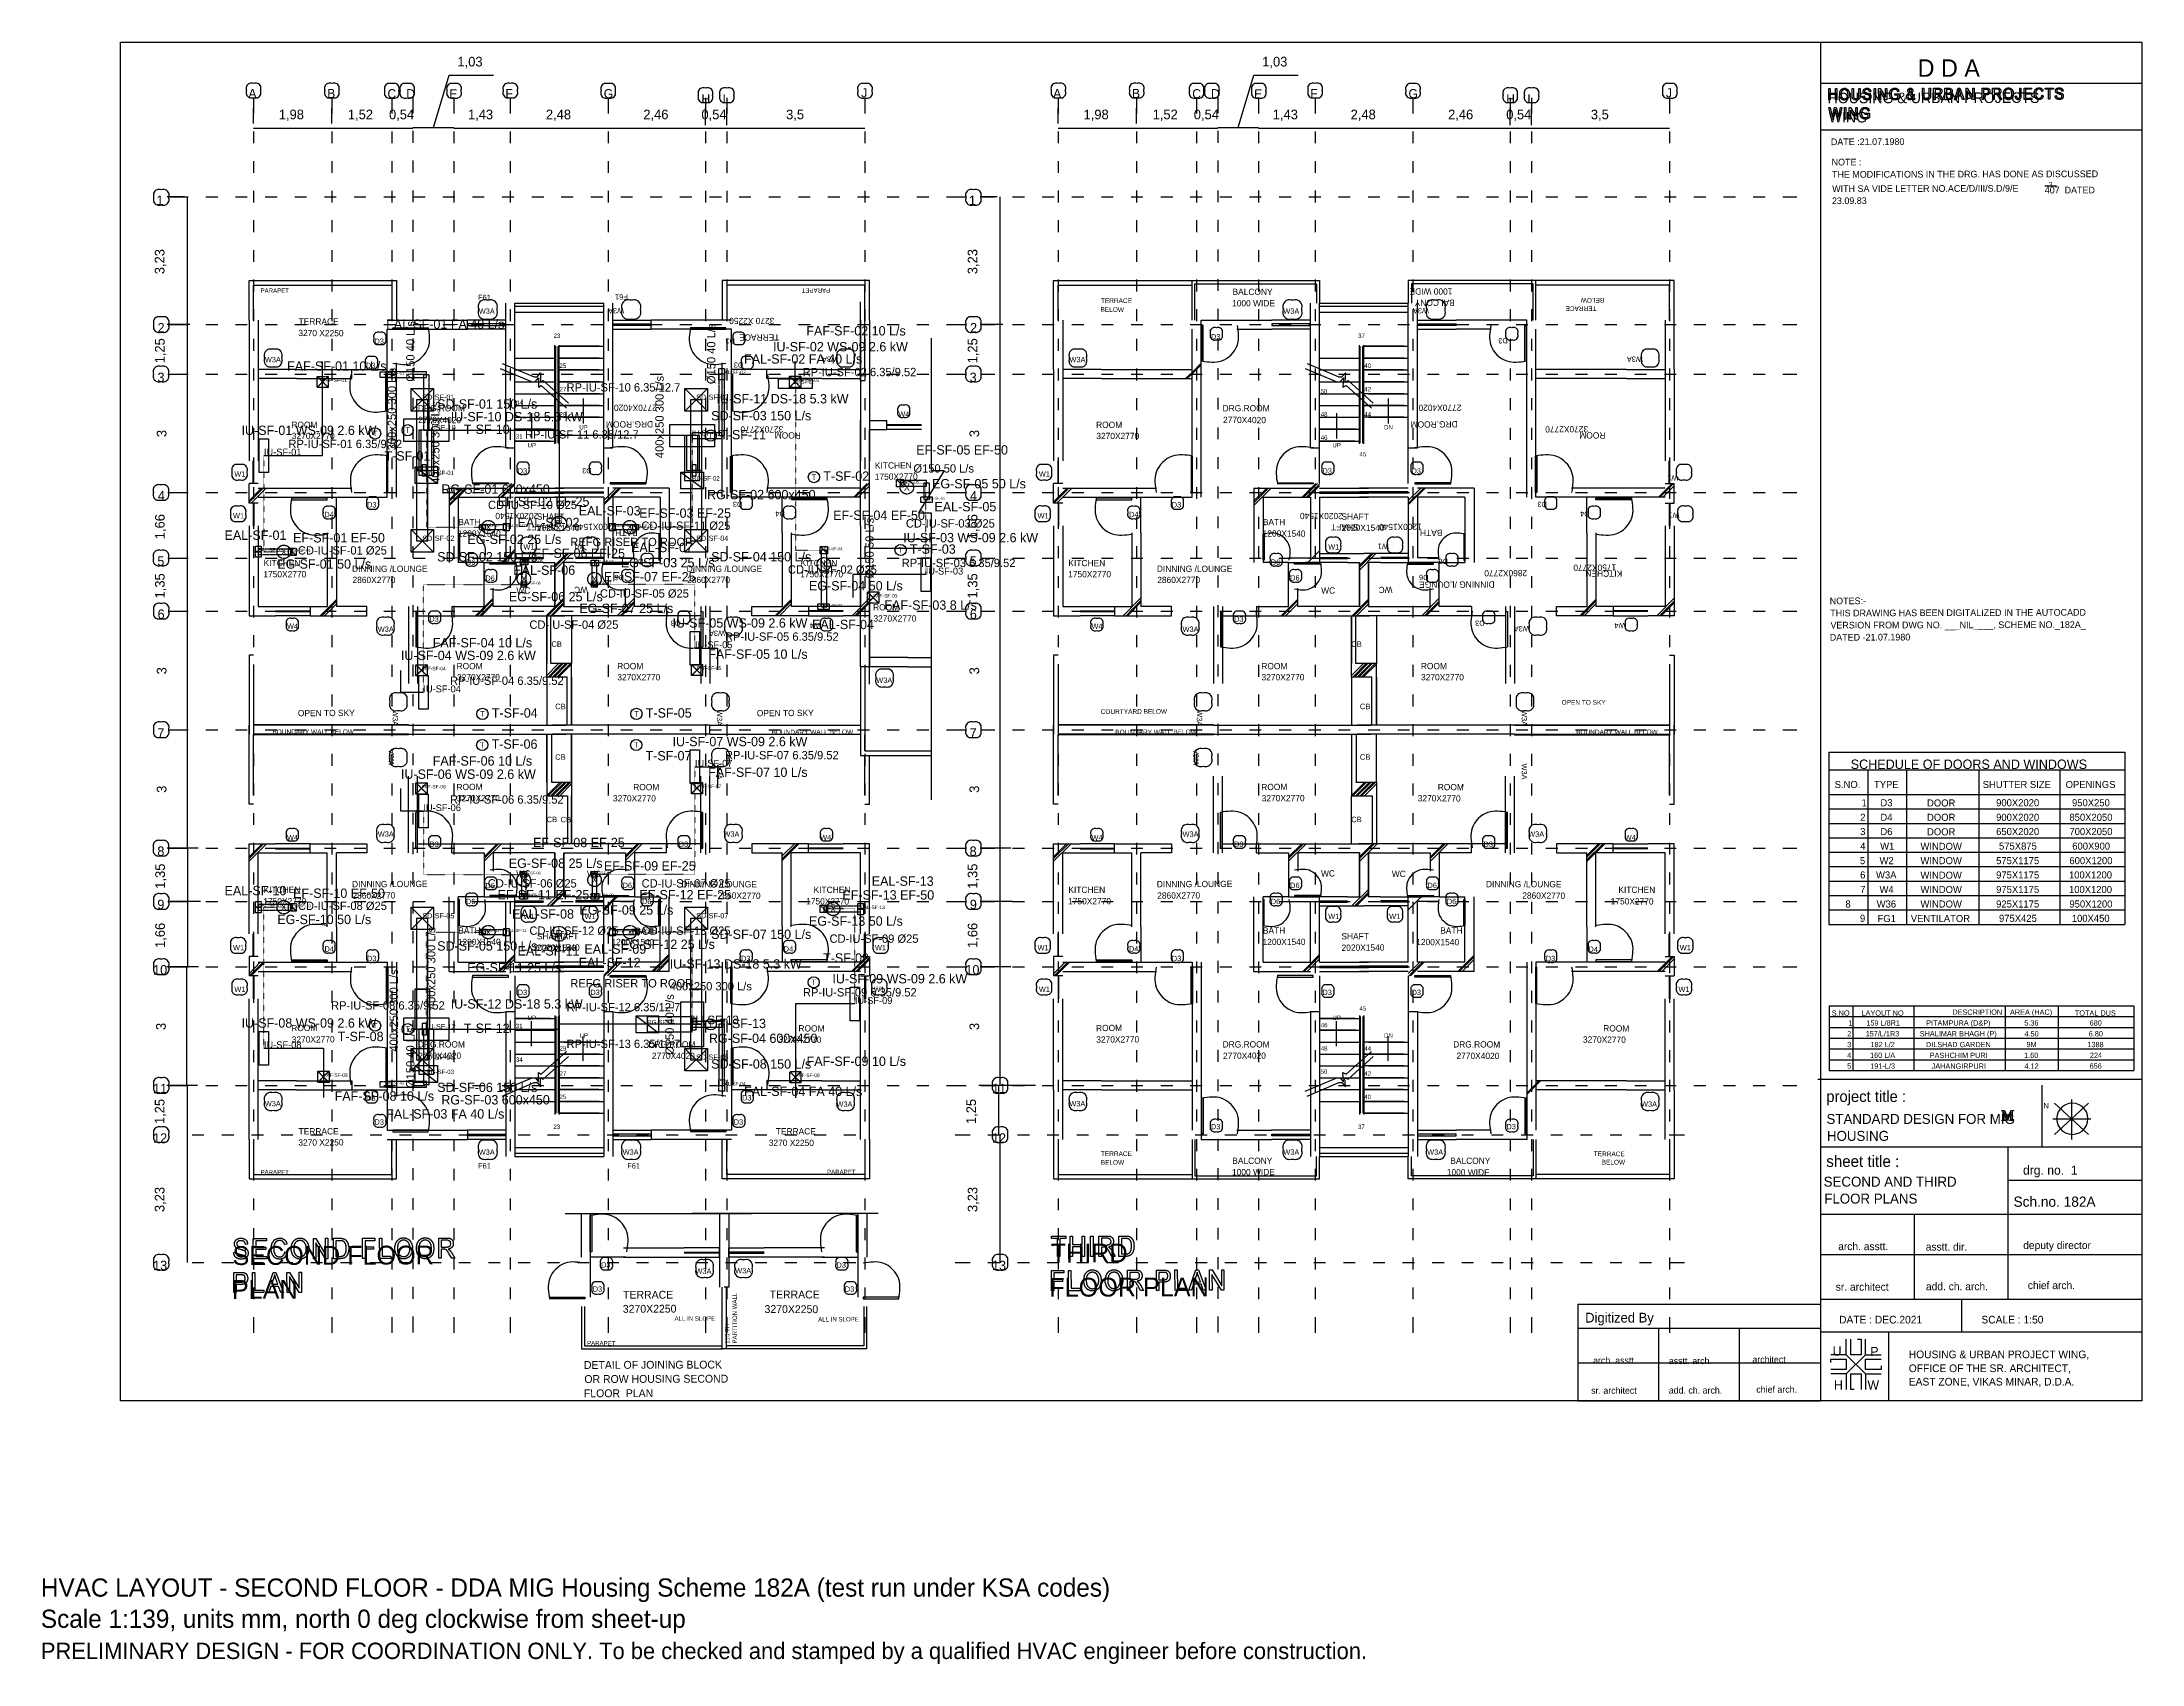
# Model space of a CAD drawing. Header units: millimetres. Extents: x 30 to 56197, y -4580 to 38782.
import ezdxf
from ezdxf.enums import TextEntityAlignment as Align

# ---------------------------------------------------------------- set-up
doc = ezdxf.new("R2010")
doc.units = ezdxf.units.MM
doc.linetypes.add('DASHED', pattern=[1.524, 1.27, -0.254])
doc.linetypes.add('DOT', pattern=[0.508, 0, -0.508])
for name, color, linetype in [('A-ARCH-REF', 8, 'CONTINUOUS'), ('M-ANNO', 7, 'CONTINUOUS'), ('M-CTRL', 200, 'CONTINUOUS'), ('M-DUCT-EXHS', 6, 'DASHED'), ('M-DUCT-FRSH', 4, 'DASHED'), ('M-DUCT-RETN', 3, 'CONTINUOUS'), ('M-DUCT-SUPP', 5, 'CONTINUOUS'), ('M-EQPM', 1, 'CONTINUOUS'), ('M-PIPE-COND', 140, 'DOT'), ('M-PIPE-REFG', 30, 'CONTINUOUS')]:
    doc.layers.add(name, color=color, linetype=linetype)

msp = doc.modelspace()

# ---------------------------------------------------------------- texts
at = {"layer": 'A-ARCH-REF'}
for s, height, p in [('1,03', 258.3, (11141, 38128)), ('1,03', 258.3, (32666, 38128)), ('D D A', 467.3, (50195, 37852)), ('A', 242, (5551, 37286)), ('B', 242, (7657, 37286)), ('C   D', 241.6, (9270, 37280)), ('F', 242, (12424, 37286)), ('G', 242, (15054, 37280)), ('H', 242, (17667, 37139)), ('I', 242, (18232, 37139)), ('J', 242, (21939, 37304)), ('A', 242, (27076, 37286)), ('B', 242, (29182, 37286)), ('C   D', 241.6, (30795, 37280)), ('F', 242, (33949, 37286)), ('G', 242, (36579, 37280)), ('H', 242, (39192, 37139)), ('I', 242, (39757, 37139)), ('J', 242, (43464, 37304)), ('1,98', 258.3, (6363, 36716)), ('1,52', 258.3, (8211, 36716)), ('0,54', 258.3, (9311, 36716)), ('1,43', 258.3, (11423, 36716)), ('2,48', 258.3, (13507, 36716)), ('2,46', 258.3, (16113, 36716)), ('0,54', 258.3, (17667, 36716)), ('3,5', 258.3, (19932, 36716)), ('1,98', 258.3, (27888, 36716)), ('1,52', 258.3, (29735, 36716)), ('0,54', 258.3, (30836, 36716)), ('1,43', 258.3, (32948, 36716)), ('2,48', 258.3, (35031, 36716)), ('2,46', 258.3, (37638, 36716)), ('0,54', 258.3, (39192, 36716)), ('3,5', 258.3, (41457, 36716)), ('WING', 282.4, (47818, 36632)), ('NOTE :', 178.7, (47895, 35482)), ('407  DATED', 178.7, (53596, 34734)), ('3', 125, (53702, 34917)), ('1', 252, (3091, 34423)), ('1', 252, (24822, 34423)), ('PARAPET', 117.9, (5875, 32077)), ('F61', 142.7, (11694, 31881)), ('BALCONY', 167.7, (31872, 32020)), ('W3A', 142.7, (11712, 31516)), ('TERRACE', 125.8, (28353, 31804)), ('1000 WIDE', 167.7, (31860, 31714)), ('W3A', 142.7, (33231, 31516)), ('2', 252, (3121, 31016)), ('TERRACE', 167.7, (6893, 31226)), ('23', 117.9, (13712, 30871)), ('2', 252, (24852, 31016)), ('D3', 142.7, (31295, 30833)), ('37', 117.9, (35231, 30871)), ('W3A', 142.7, (5992, 30221)), ('D3', 142.7, (8923, 30710)), ('W3A', 142.7, (27511, 30221)), ('D3', 142.7, (8693, 30063)), ('25', 117.9, (13871, 30070)), ('40', 117.9, (35396, 30070)), ('27', 117.9, (13871, 29441)), ('50', 117.9, (34225, 29388)), ('42', 117.9, (35396, 29441)), ('DRG.ROOM', 167.7, (10082, 28907)), ('34', 117.9, (12706, 29076)), ('29', 117.9, (13871, 28770)), ('W4', 142.7, (22933, 28762)), ('DRG.ROOM', 167.7, (31607, 28907)), ('48', 117.9, (34231, 28770)), ('44', 117.9, (35396, 28770)), ('3270X2770', 167.7, (6710, 28166)), ('31', 117.9, (12700, 28176)), ('UP', 117.9, (14401, 28423)), ('3270X2770', 167.7, (28229, 28166)), ('46', 117.9, (34231, 28146)), ('DN', 117.9, (35926, 28423)), ('45', 117.9, (35267, 27705)), ('W1', 142.7, (5174, 27162)), ('D3', 142.7, (12753, 27244)), ('W1', 142.7, (26693, 27162)), ('D3', 142.7, (34278, 27244)), ('D3', 142.7, (36661, 27244)), ('4', 252, (3127, 26527)), ('D3', 142.7, (8723, 26338)), ('4', 252, (24852, 26527)), ('D3', 142.7, (30247, 26338)), ('W1', 142.7, (5139, 26044)), ('D4', 142.7, (7581, 26079)), ('BATH', 167.7, (11165, 25865)), ('2020X1540', 167.7, (13265, 25712)), ('W1', 142.7, (26658, 26044)), ('D4', 142.7, (29106, 26079)), ('BATH', 167.7, (32684, 25865)), ('2020X1540', 167.7, (34790, 25712)), ('W1', 142.7, (12906, 25214)), ('W1', 142.7, (34431, 25214)), ('5', 252, (3115, 24779)), ('5', 252, (24840, 24779)), ('1750X2770', 167.7, (5951, 24470)), ('2860X2770', 167.7, (8334, 24317)), ('WC', 167.7, (12718, 24035)), ('2860X2770', 167.7, (17284, 24317)), ('1750X2770', 167.7, (20309, 24470)), ('1750X2770', 167.7, (27476, 24470)), ('2860X2770', 167.7, (29859, 24317)), ('D6', 142.7, (33413, 24384)), ('WC', 167.7, (34243, 24035)), ('6', 252, (3121, 23361)), ('ROOM', 167.7, (22257, 23588)), ('6', 252, (24846, 23361)), ('W3A', 142.7, (9011, 23013)), ('D3', 142.7, (10388, 23284)), ('3270X2770', 167.7, (22268, 23288)), ('W3A', 142.7, (30536, 23013)), ('D3', 142.7, (31913, 23284)), ('CB', 146.8, (13654, 22612)), ('CB', 146.8, (35049, 22612)), ('3270X2770', 167.7, (11129, 21716)), ('3270X2770', 167.7, (15419, 21716)), ('W3A', 142.7, (22345, 21648)), ('3270X2770', 167.7, (32648, 21716)), ('3270X2770', 167.7, (36914, 21716)), ('CB', 146.8, (13754, 20946)), ('CB', 146.8, (35279, 20946)), ('OPEN TO SKY', 125.81, (40674, 21065)), ('7', 252, (3115, 20183)), ('7', 252, (24840, 20183)), ('CB', 146.8, (13754, 19593)), ('CB', 146.8, (35279, 19593)), ('SCHEDULE OF DOORS AND WINDOWS', 251.71, (48406, 19348)), ('S.NO.', 188.8, (47977, 18838)), ('1', 189, (48695, 18350)), ('TYPE', 188.8, (49030, 18838)), ('D3', 188.8, (49201, 18350)), ('DOOR', 188.8, (50448, 18344)), ('SHUTTER SIZE', 188.78, (51937, 18838)), ('900X2020', 188.8, (52296, 18350)), ('OPENINGS', 188.8, (54155, 18838)), ('950X250', 188.8, (54326, 18350)), ('2', 189, (48660, 17961)), ('D4', 188.8, (49201, 17961)), ('DOOR', 188.8, (50448, 17961)), ('900X2020', 188.8, (52296, 17961)), ('850X2050', 188.8, (54256, 17961)), ('W4', 142.7, (6581, 17441)), ('W3A', 142.7, (9011, 17535)), ('W3A', 142.7, (18255, 17535)), ('W4', 142.7, (20844, 17441)), ('W4', 142.7, (28100, 17441)), ('W3A', 142.7, (30536, 17535)), ('W3A', 142.7, (39780, 17535)), ('W4', 142.7, (42363, 17441)), ('3', 189, (48660, 17579)), ('D6', 188.8, (49201, 17579)), ('DOOR', 188.8, (50448, 17573)), ('650X2020', 188.8, (52296, 17579)), ('700X2050', 188.8, (54256, 17579)), ('8', 252, (3115, 17023)), ('D3', 142.7, (10388, 17264)), ('D3', 142.7, (17061, 17264)), ('8', 252, (24840, 17023)), ('D3', 142.7, (31913, 17264)), ('D3', 142.7, (38586, 17264)), ('5', 189, (48654, 16802)), ('4', 189, (48660, 17191)), ('W2', 188.8, (49177, 16802)), ('W1', 188.8, (49195, 17191)), ('WINDOW', 188.8, (50272, 17185)), ('WINDOW', 188.8, (50272, 16802)), ('575X1175', 188.8, (52296, 16802)), ('575X875', 188.8, (52373, 17191)), ('600X1200', 188.8, (54256, 16802)), ('600X900', 188.8, (54332, 17191)), ('D6', 142.7, (11888, 16158)), ('D6', 142.7, (15560, 16164)), ('D6', 142.7, (33413, 16164)), ('D6', 142.7, (37085, 16164)), ('6', 189, (48660, 16420)), ('W3A', 188.8, (49083, 16420)), ('WINDOW', 188.8, (50272, 16414)), ('975X1175', 188.8, (52296, 16420)), ('100X1200', 188.8, (54244, 16420)), ('9', 252, (3115, 15599)), ('KITCHEN', 167.7, (5957, 16032)), ('D6', 142.7, (11370, 15734)), ('D6', 142.7, (16078, 15734)), ('KITCHEN', 167.7, (20668, 16032)), ('9', 252, (24846, 15599)), ('KITCHEN', 167.7, (27482, 16032)), ('D6', 142.7, (32895, 15734)), ('D6', 142.7, (37603, 15734)), ('KITCHEN', 167.7, (42193, 16032)), ('8', 189, (48265, 15643)), ('7', 189, (48660, 16031)), ('W36', 188.8, (49101, 15643)), ('W4', 188.8, (49177, 16031)), ('WINDOW', 188.8, (50272, 16031)), ('WINDOW', 188.8, (50272, 15643)), ('975X1175', 188.8, (52296, 16031)), ('925X1175', 188.8, (52296, 15643)), ('100X1200', 188.8, (54244, 16031)), ('950X1200', 188.8, (54256, 15643)), ('W1', 142.7, (12906, 15334)), ('W1', 142.7, (14542, 15334)), ('W1', 142.7, (34431, 15334)), ('W1', 142.7, (36061, 15334)), ('9', 189, (48654, 15260)), ('FG1', 188.8, (49124, 15255)), ('VENTILATOR', 188.8, (50013, 15255)), ('975X425', 188.8, (52373, 15260)), ('100X450', 188.8, (54320, 15260)), ('W1', 142.7, (5139, 14498)), ('D4', 142.7, (7587, 14463)), ('SHAFT', 167.7, (13265, 14791)), ('SHAFT', 167.7, (13642, 14791)), ('D4', 142.7, (19867, 14463)), ('W1', 142.7, (22309, 14498)), ('W1', 142.7, (26658, 14498)), ('BATH', 167.7, (32684, 14944)), ('SHAFT', 167.7, (34784, 14791)), ('BATH', 167.7, (37426, 14944)), ('W1', 142.7, (43834, 14498)), ('10', 251.6, (3003, 13852)), ('D3', 142.7, (8723, 14210)), ('D3', 142.7, (18726, 14210)), ('10', 251.6, (24728, 13852)), ('D3', 142.7, (30247, 14210)), ('D3', 142.7, (40251, 14210)), ('W1', 142.7, (5174, 13386)), ('W1', 142.7, (22274, 13386)), ('W1', 142.7, (26693, 13386)), ('W1', 142.7, (43799, 13386)), ('D3', 142.7, (12753, 13304)), ('D3', 142.7, (14695, 13304)), ('D3', 142.7, (34278, 13304)), ('45', 117.9, (35267, 12888)), ('D3', 142.7, (36661, 13304)), ('AREA (HAC)', 141.2, (52667, 12775)), ('31', 117.9, (12700, 12417)), ('UP', 117.9, (13018, 12635)), ('46', 117.9, (34231, 12441)), ('UP', 117.9, (34543, 12635)), ('S.NO', 141.2, (47900, 12751)), ('1', 141, (48342, 12487)), ('LAYOUT NO', 141.2, (48695, 12751)), ('159 L/8R1', 141.2, (48824, 12487)), ('PITAMPURA (D&P)', 141.16, (50425, 12487)), ('DESCRIPTION', 141.16, (51125, 12775)), ('5.36', 141.2, (53049, 12487)), ('TOTAL DUS', 141.2, (54403, 12751)), ('680', 141.2, (54797, 12487)), ('DRG.ROOM', 167.7, (10082, 11901)), ('29', 117.9, (13871, 11817)), ('UP', 117.9, (14407, 12164)), ('DRG.ROOM', 167.7, (16249, 11901)), ('DRG.ROOM', 167.7, (31607, 11901)), ('48', 117.9, (34231, 11817)), ('44', 117.9, (35396, 11817)), ('DN', 117.9, (35926, 12164)), ('DRG.ROOM', 167.7, (37773, 11901)), ('3', 141, (48312, 11910)), ('2', 141, (48312, 12198)), ('157/L/1R3', 141.2, (48807, 12198)), ('182 L/2', 141.2, (48936, 11910)), ('SHALIMAR BHAGH (P)', 141.16, (50254, 12198)), ('DILSHAD GARDEN', 141.16, (50419, 11910)), ('4.50', 141.2, (53055, 12198)), ('9M', 141.2, (53108, 11910)), ('1388', 141.2, (54738, 11910)), ('6.80', 141.2, (54773, 12198)), ('34', 117.9, (12706, 11517)), ('27', 117.9, (13871, 11146)), ('50', 117.9, (34225, 11199)), ('42', 117.9, (35396, 11146)), ('4', 141, (48312, 11622)), ('5', 141, (48312, 11333)), ('160 L/A', 141.2, (48924, 11622)), ('191-L/3', 141.2, (48930, 11333)), ('PASHCHIM PURI', 141.16, (50519, 11622)), ('JAHANGIRPURI', 141.16, (50572, 11333)), ('1.60', 141.2, (53043, 11622)), ('4.12', 141.2, (53055, 11333)), ('656', 141.2, (54797, 11333)), ('224', 141.2, (54803, 11622)), ('11', 251.6, (3003, 10680)), ('11', 251.6, (25440, 10680)), ('project title :', 295.81, (47753, 10446)), ('D3', 142.7, (8699, 10479)), ('25', 117.9, (13871, 10523)), ('D3', 142.7, (18755, 10485)), ('40', 117.9, (35396, 10523)), ('STANDARD DESIGN FOR MIG', 265.88, (47759, 9858)), ('N', 148, (53561, 10272)), ('12', 251.6, (3003, 9356)), ('TERRACE', 167.7, (6893, 9577)), ('D3', 142.7, (8923, 9838)), ('D3', 142.7, (18532, 9838)), ('TERRACE', 167.7, (19656, 9577)), ('12', 251.6, (25440, 9356)), ('D3', 142.7, (31295, 9715)), ('D3', 142.7, (39198, 9715)), ('HOUSING', 265.9, (47771, 9405)), ('W3A', 142.7, (11712, 9032)), ('W3A', 142.7, (15560, 9032)), ('W3A', 142.7, (33231, 9032)), ('W3A', 142.7, (37079, 9032)), ('sheet title :', 301.9, (47753, 8709)), ('PARAPET', 117.9, (5875, 8510)), ('F61', 142.7, (11694, 8667)), ('F61', 142.7, (15684, 8667)), ('PARAPET', 117.9, (21027, 8516)), ('BELOW', 125.8, (28347, 8767)), ('BALCONY', 167.7, (31866, 8789)), ('BALCONY', 167.7, (37697, 8789)), ('BELOW', 125.8, (41745, 8773)), ('SECOND AND THIRD', 265.88, (47683, 8181)), ('drg. no.  1', 242.68, (53014, 8502)), ('FLOOR PLANS', 265.88, (47700, 7728)), ('Sch.no. 182A', 273.35, (52761, 7643)), ('13', 251.6, (3003, 5949)), ('13', 251.6, (25440, 5949)), ('arch. asstt.', 204.79, (48071, 6483)), ('asstt. dir.', 204.79, (50413, 6471)), ('deputy director', 204.79, (53020, 6512)), ('D3', 142.7, (14983, 6019)), ('D3', 142.7, (21280, 6013)), ('add. ch. arch.', 204.79, (50419, 5412)), ('chief arch.', 204.79, (53143, 5441)), ('D3', 142.7, (14760, 5372)), ('TERRACE', 209.7, (15572, 5186)), ('TERRACE', 209.7, (19491, 5192)), ('D3', 142.7, (21503, 5372)), ('sr. architect', 204.79, (48006, 5400)), ('ALL IN SLOPE', 117.95, (16949, 4597)), ('Digitized By', 259.98, (41304, 4549)), ('DATE : DEC.2021', 204.79, (48095, 4523)), ('SCALE : 1:50', 204.79, (51902, 4523)), ('arch. asstt.', 176.35, (41516, 3449)), ('asstt. arch.', 176.35, (43540, 3437)), ('architect', 176.4, (45776, 3472)), ('U', 247, (47924, 3661)), ('P', 247, (48930, 3650)), ('OFFICE OF THE SR. ARCHITECT,', 204.79, (49960, 3223)), ('HOUSING & URBAN PROJECT WING,', 204.79, (49960, 3594)), ('sr. architect', 176.35, (41463, 2643)), ('add. ch. arch.', 176.35, (43540, 2649)), ('chief arch.', 176.35, (45882, 2672)), ('H', 247, (47959, 2755)), ('W', 247, (48854, 2755)), ('EAST ZONE, VIKAS MINAR, D.D.A.', 204.79, (49960, 2864))]:
    msp.add_text(s, height=height, dxfattribs=at).set_placement(p)
for s, height, rotation, p in [('E', 242, -1.3953, (10921, 37275)), ('E', 242, -1.3953, (32446, 37275)), ('HOUSING & URBAN PROJECTS', 282.41, 0.1043, (47788, 37144)), ('DATE :21.07.1980', 178.74, 0.1484, (47876, 36024)), ('THE MODIFICATIONS IN THE DRG. HAS DONE AS DISCUSSED', 178.74, 0.1266, (47906, 35153)), ('WITH SA VIDE LETTER NO.ACE/D/III/S.D/9/E', 178.74, 0.1209, (47912, 34770)), ('23.09.83', 178.7, 0.3128, (47905, 34447)), ('3,23', 258.3, 90, (3305, 32574)), ('3,23', 258.3, 90, (25048, 32574)), ('F61', 142.7, -180, (15698, 32034)), ('PARAPET', 117.9, -180, (21110, 32201)), ('1000 WIDE', 167.7, -180, (37753, 32196)), ('W3A', 142.7, -180, (15600, 31669)), ('BELOW', 125.8, -0.4996, (28341, 31569)), ('W3A', 142.7, -180, (37125, 31669)), ('BALCONY', 167.7, -180, (37817, 31896)), ('TERRACE', 125.8, -180, (41608, 31716)), ('BELOW', 125.8, -180, (41812, 31939)), ('3270 X2250', 167.7, -0.2469, (6886, 30920)), ('3270 X2250', 167.7, -180, (19619, 31408)), ('TERRACE', 167.7, -179.7198, (19752, 30970)), ('1,25', 258.3, 90, (3311, 30191)), ('D3', 142.7, -180, (18561, 30863)), ('W3A', 142.7, -180, (21320, 30374)), ('1,25', 258.3, 90, (25048, 30191)), ('D3', 142.7, -178.7806, (39232, 30869)), ('W3A', 142.7, -180, (42845, 30374)), ('3', 252, -1.593, (3113, 29693)), ('D3', 142.7, -180, (18785, 30216)), ('3', 252, -1.593, (24837, 29693)), ('2770X4020', 167.7, -0.2584, (10093, 28596)), ('DRG.ROOM', 167.7, -179.7582, (16374, 28646)), ('2770X4020', 167.7, -180, (16475, 29084)), ('2770X4020', 167.7, -0.2584, (31618, 28596)), ('DRG.ROOM', 167.7, -179.7582, (37893, 28646)), ('2770X4020', 167.7, -180, (37994, 29084)), ('3', 258, 90, (3358, 28219)), ('ROOM', 167.7, -0.4395, (6698, 28466)), ('3270X2770', 167.7, -179.7416, (19858, 28511)), ('ROOM', 167.7, -180, (20326, 28348)), ('3', 258, 90, (25095, 28219)), ('ROOM', 167.7, -0.4395, (28223, 28466)), ('3270X2770', 167.7, -179.7416, (41383, 28516)), ('ROOM', 167.7, -180, (41845, 28348)), ('UP', 117.9, -1.362, (13017, 27947)), ('KITCHEN', 167.7, 0.3019, (22308, 27377)), ('UP', 117.9, -1.3953, (34542, 27947)), ('D3', 142.7, -180, (14730, 27391)), ('1750X2770', 167.7, 0.2584, (22303, 27077)), ('W1', 142.7, -178.94, (43791, 27197)), ('D3', 142.7, -180, (18761, 26491)), ('D3', 142.7, -180, (40280, 26491)), ('1,66', 258.3, 90, (3311, 25489)), ('2020X1540', 167.7, -180, (13303, 26194)), ('SHAFT', 167.7, -180, (13721, 25894)), ('SHAFT', 167.7, -0.412, (13265, 26013)), ('1200X1540', 167.7, -179.7416, (15410, 25904)), ('D4', 142.7, -180, (19897, 26238)), ('1,66', 258.3, 90, (25048, 25489)), ('2020X1540', 167.7, -180, (34822, 26194)), ('SHAFT', 167.7, -180, (35246, 25894)), ('SHAFT', 167.7, -0.412, (34784, 26013)), ('1200X1540', 167.7, -179.7416, (36934, 25904)), ('D4', 142.7, -180, (41422, 26238)), ('W1', 142.7, -180, (43827, 26202)), ('1200X1540', 167.7, -0.2584, (11153, 25560)), ('W1', 142.7, -180, (14535, 25367)), ('BATH', 167.7, -180, (15960, 25741)), ('1200X1540', 167.7, -0.2584, (32677, 25560)), ('W1', 142.7, -180, (36054, 25367)), ('BATH', 167.7, -180, (37485, 25741)), ('KITCHEN', 167.7, -0.3019, (5957, 24771)), ('DINNING /LOUNGE', 167.75, -0.1484, (8322, 24618)), ('D6', 142.7, -1.2194, (11370, 24808)), ('D6', 142.7, -180, (16113, 24967)), ('DINNING /LOUNGE', 167.75, -0.1484, (17272, 24618)), ('KITCHEN', 167.7, -0.3077, (20320, 24771)), ('KITCHEN', 167.7, -0.3077, (27482, 24771)), ('DINNING /LOUNGE', 167.75, -0.1484, (29847, 24618)), ('D6', 142.7, -1.2469, (32894, 24808)), ('D6', 142.7, -180, (37632, 24967)), ('1750X2770', 167.7, -179.7416, (42136, 24815)), ('1,35', 258.3, 90, (3311, 23906)), ('D6', 142.7, -1.2469, (11887, 24379)), ('WC', 167.7, -180, (14634, 24217)), ('D6', 142.7, -180, (15595, 24537)), ('1,35', 258.3, 90, (25048, 23906)), ('WC', 167.7, -180, (36153, 24217)), ('DINNING /LOUNGE', 167.75, -179.8516, (38882, 24362)), ('D6', 142.7, -180, (37114, 24537)), ('2860X2770', 167.7, -179.7416, (39753, 24668)), ('KITCHEN', 167.7, -180, (42296, 24653)), ('THIS DRAWING HAS BEEN DIGITALIZED IN THE AUTOCADD', 178.74, 0.1759, (47859, 23425)), ('NOTES:-', 178.7, 0.3077, (47846, 23749)), ('W4', 142.7, -1.0824, (6580, 23096)), ('D3', 142.7, -178.7806, (17095, 23319)), ('W3A', 142.7, -179.2586, (18295, 23048)), ('W4', 142.7, -180, (20860, 23254)), ('W4', 142.7, -1.06, (28099, 23096)), ('D3', 142.7, -178.7531, (38614, 23319)), ('W3A', 142.7, -180, (39820, 23166)), ('W4', 142.7, -180, (42385, 23254)), ('VERSION FROM DWG NO. ___NIL____, SCHEME NO._182A_', 178.74, 0.1318, (47865, 23102)), ('DATED -21.07.1980', 178.74, 0.1375, (47847, 22778)), ('3', 258, 90, (3358, 21876)), ('ROOM', 167.7, -0.4395, (11117, 22017)), ('ROOM', 167.7, -0.4395, (15413, 22017)), ('3', 258, 90, (25095, 21876)), ('ROOM', 167.7, -0.4395, (32642, 22017)), ('ROOM', 167.7, -0.4395, (36908, 22017)), ('OPEN TO SKY', 167.75, 0.1977, (6874, 20757)), ('W3A', 142.7, -90, (9407, 20922)), ('W3A', 142.7, -90, (18080, 20922)), ('OPEN TO SKY', 167.75, 0.1977, (19149, 20757)), ('COURTYARD BELOW', 125.81, 0.1759, (28346, 20818)), ('W3A', 142.7, -90.7363, (30920, 20920)), ('W3A', 142.7, -90, (39605, 20922)), ('BOUNDARY WALL BELOW', 125.81, 0.1427, (6192, 20276)), ('BOUNDARY WALL BELOW', 125.81, 0.1427, (19543, 20271)), ('BOUNDARY WALL BELOW', 125.81, 0.1427, (28735, 20271)), ('BOUNDARY WALL BELOW', 125.81, 0.1427, (41062, 20271)), ('W3A', 142.7, 90, (9447, 19452)), ('W3A', 142.7, 90, (30966, 19452)), ('W3A', 142.7, -90, (18080, 19492)), ('W3A', 142.7, -90, (39605, 19492)), ('3', 258, 90, (3358, 18710)), ('ROOM', 167.7, 0.4395, (11116, 18780)), ('3270X2770', 167.7, 0.2584, (11128, 18480)), ('3270X2770', 167.7, -0.2584, (15301, 18481)), ('ROOM', 167.7, -0.4395, (15842, 18781)), ('3', 258, 90, (25095, 18710)), ('ROOM', 167.7, 0.4395, (32641, 18780)), ('3270X2770', 167.7, 0.2584, (32653, 18480)), ('3270X2770', 167.7, -0.2584, (36826, 18481)), ('ROOM', 167.7, -0.4395, (37361, 18781)), ('CB', 146.8, 1.1208, (13527, 17922)), ('CB', 146.8, -1.1208, (13900, 17922)), ('CB', 146.8, 1.1042, (35046, 17922)), ('1,35', 258.3, 90, (3317, 16145)), ('DINNING /LOUNGE', 167.75, 0.1484, (8322, 16185)), ('WC', 167.7, 0.8182, (12715, 16468)), ('WC', 167.7, -0.8182, (14606, 16462)), ('DINNING /LOUNGE', 167.75, -0.1484, (17131, 16186)), ('1,35', 258.3, 90, (25048, 16145)), ('DINNING /LOUNGE', 167.75, 0.1484, (29847, 16185)), ('WC', 167.7, 0.8297, (34240, 16468)), ('WC', 167.7, -0.8297, (36131, 16462)), ('DINNING /LOUNGE', 167.75, -0.1484, (38650, 16186)), ('1750X2770', 167.7, 0.2584, (5950, 15726)), ('2860X2770', 167.7, 0.2584, (8333, 15879)), ('2860X2770', 167.7, -0.2584, (18102, 15880)), ('1750X2770', 167.7, -0.2584, (20467, 15727)), ('1750X2770', 167.7, 0.2584, (27475, 15726)), ('2860X2770', 167.7, 0.2584, (29858, 15879)), ('2860X2770', 167.7, -0.2584, (39621, 15880)), ('1750X2770', 167.7, -0.2584, (41986, 15727)), ('1,66', 258.3, 90, (3317, 14562)), ('1,66', 258.3, 90, (25048, 14562)), ('1200X1540', 167.7, 0.2584, (11152, 14638)), ('BATH', 167.7, 0.5054, (11163, 14944)), ('2020X1540', 167.7, -0.2584, (13171, 14485)), ('2020X1540', 167.7, 0.2584, (13264, 14485)), ('1200X1540', 167.7, -0.2584, (15260, 14638)), ('BATH', 167.7, -0.5054, (15901, 14938)), ('D4', 142.7, 1.2194, (29103, 14463)), ('1200X1540', 167.7, 0.2584, (32677, 14638)), ('2020X1540', 167.7, 0.2584, (34789, 14485)), ('1200X1540', 167.7, -0.2584, (36785, 14638)), ('D4', 142.7, -1.2469, (41391, 14458)), ('3', 258, 90, (3340, 12367)), ('ROOM', 167.7, 0.4395, (6697, 12337)), ('ROOM', 167.7, -0.4395, (20261, 12331)), ('3', 258, 90, (25095, 12367)), ('ROOM', 167.7, 0.4395, (28222, 12337)), ('ROOM', 167.7, -0.4395, (41786, 12331)), ('3270X2770', 167.7, 0.2584, (6709, 12031)), ('3270X2770', 167.7, -0.2584, (19726, 12031)), ('3270X2770', 167.7, 0.2584, (28228, 12031)), ('3270X2770', 167.7, -0.2584, (41245, 12031)), ('2770X4020', 167.7, 0.2584, (10093, 11595)), ('2770X4020', 167.7, -0.2584, (16343, 11596)), ('2770X4020', 167.7, 0.2584, (31618, 11595)), ('2770X4020', 167.7, -0.2584, (37862, 11596)), ('1,25', 258.3, 90, (3305, 9854)), ('W3A', 142.7, 0.7363, (5990, 10326)), ('W3A', 142.7, -0.7363, (21279, 10321)), ('1,25', 258.3, 90, (25012, 9854)), ('W3A', 142.7, 0.7363, (27509, 10326)), ('W3A', 142.7, -0.7363, (42798, 10321)), ('23', 117.9, 1.7358, (13708, 9722)), ('37', 117.9, 1.6865, (35228, 9722)), ('3270 X2250', 167.7, 0.2469, (6886, 9277)), ('3270 X2250', 167.7, -0.2469, (19467, 9272)), ('TERRACE', 125.8, 0.3793, (28352, 8996)), ('TERRACE', 125.8, -0.3793, (41533, 8997)), ('1000 WIDE', 167.7, 0.2584, (31859, 8483)), ('1000 WIDE', 167.7, -0.2584, (37603, 8483)), ('3,23', 258.3, 90, (3305, 7501)), ('3,23', 258.3, 90, (25048, 7501)), ('SECOND FLOOR', 503.25, 0.1702, (5126, 6086)), ('THIRD', 503.2, 0.1484, (27010, 6151)), ('PLAN', 503.3, 0.1702, (5108, 5180)), ('W3A', 142.7, -0.7363, (17507, 5855)), ('W3A', 142.7, 0.7363, (18571, 5860)), ('FLOOR PLAN', 503.2, 0.1427, (26974, 5239)), ('PARTITION WALL', 117.95, 90.2252, (18619, 3987)), ('3270X2250', 209.7, 0.2086, (15565, 4809)), ('3270X2250', 209.7, -0.2086, (19355, 4804)), ('ALL IN SLOPE', 117.95, 0.2802, (20791, 4574)), ('PARAPET', 117.9, -0.412, (14607, 3939)), ('115 TH', 117.9, 90, (18413, 3982)), ('DETAIL OF JOINING BLOCK', 209.69, 0.1593, (14524, 3309)), ('OR ROW HOUSING SECOND', 209.69, 0.1593, (14536, 2932)), ('FLOOR  PLAN', 209.69, 0.1593, (14524, 2550))]:
    msp.add_text(s, height=height, rotation=rotation, dxfattribs=at).set_placement(p)
at = {"layer": 'M-ANNO'}
for s, height, p in [('FAL-SF-01 FA 40 L/s', 250.2, (9235, 31114)), ('FAF-SF-02 10 L/s', 250.2, (20473, 30936)), ('FAL-SF-02 FA 40 L/s', 250.2, (18809, 30184)), ('FAF-SF-01 10 L/s', 250.2, (6586, 29994)), ('FAF-SF-01', 95, (7537, 29694)), ('FAL-SF-01', 72.5, (9225, 29888)), ('FAL-SF-02', 95, (18210, 29903)), ('FAF-SF-02', 95, (20173, 29698)), ('SD-SF-01', 140, (10200, 29217)), ('SD-SF-01 150 L/s', 250.2, (10600, 28980)), ('SD-SF-03', 140, (17527, 29217)), ('IU-SF-02', 87.5, (20182, 29648)), ('SD-SF-03 150 L/s', 250.2, (17927, 28667)), ('IU-SF-10', 140, (10310, 28404)), ('IU-SF-11', 140, (17418, 28258)), ('IU-SF-01', 185, (5966, 27726)), ('EF-SF-05 EF-50', 250.2, (23411, 27753)), ('RG-SF-01', 117.5, (10310, 27204)), ('RG-SF-02', 117.5, (17418, 27058)), ('EG-SF-05', 80, (22985, 26986)), ('Ø150 50 L/s', 222.4, (23337, 27271)), ('EG-SF-05 50 L/s', 250.2, (23836, 26849)), ('RG-SF-01 600x450', 250.2, (10710, 26704)), ('EF-SF-02 EF-25', 250.2, (12219, 26375)), ('RG-SF-02 600x450', 250.2, (17818, 26558)), ('EAL-SF-05', 72.5, (23689, 26550)), ('EAL-SF-05', 250.2, (23899, 26234)), ('EG-SF-02', 72.5, (11809, 25812)), ('EAL-SF-02', 80, (12450, 25812)), ('EAL-SF-02', 250.2, (12750, 25812)), ('EAL-SF-03', 250.2, (14385, 26125)), ('EAL-SF-03', 80, (15285, 25812)), ('EG-SF-03', 72.5, (15911, 25812)), ('EF-SF-03 EF-25', 250.2, (16004, 26062)), ('EF-SF-04 EF-50', 250.2, (21190, 26006)), ('EAL-SF-01', 250.2, (4913, 25473)), ('EF-SF-01 EF-50', 250.2, (6746, 25403)), ('SD-SF-02', 140, (10200, 25445)), ('EG-SF-02 25 L/s', 250.2, (11409, 25362)), ('EAL-SF-07', 250.2, (15784, 25144)), ('SD-SF-04', 140, (17527, 25445)), ('EG-SF-04', 80, (20943, 25196)), ('EAL-SF-01', 95, (5813, 25157)), ('EG-SF-01 50 L/s', 250.2, (6324, 24702)), ('EG-SF-01', 80, (6724, 25152)), ('SD-SF-02 150 L/s', 250.2, (10600, 24895)), ('EAL-SF-06', 250.2, (12635, 24537)), ('EAL-SF-06', 72.5, (12926, 24876)), ('EF-SF-06 EF-25', 250.2, (13169, 24991)), ('EAL-SF-07', 72.5, (14818, 24857)), ('EG-SF-03 25 L/s', 250.2, (15511, 24737)), ('SD-SF-04 150 L/s', 250.2, (17927, 24895)), ('IU-SF-03', 185, (23665, 24545)), ('EG-SF-06', 72.5, (12917, 24279)), ('EG-SF-07', 72.5, (14803, 24279)), ('EF-SF-07 EF-25', 250.2, (15056, 24361)), ('EG-SF-04 50 L/s', 250.2, (20543, 24120)), ('EG-SF-06 25 L/s', 250.2, (12517, 23829)), ('EG-SF-07 25 L/s', 250.2, (14403, 23516)), ('EAL-SF-04', 72.5, (20931, 23686)), ('FAF-SF-03', 95, (22262, 23929)), ('FAF-SF-03 8 L/s', 250.2, (22562, 23604)), ('EAL-SF-04', 250.2, (20626, 23086)), ('FAF-SF-04 10 L/s', 250.2, (10480, 22597)), ('IU-SF-05', 185, (17494, 22575)), ('FAF-SF-05 10 L/s', 250.2, (17848, 22292)), ('FAF-SF-04', 95, (10180, 21984)), ('FAF-SF-05', 95, (17548, 21992)), ('IU-SF-04', 185, (10230, 21395)), ('FAF-SF-06 10 L/s', 250.2, (10480, 19439)), ('IU-SF-07', 185, (17494, 19406)), ('FAF-SF-07 10 L/s', 250.2, (17847, 19135)), ('FAF-SF-06', 95, (10180, 18826)), ('FAF-SF-07', 95, (17547, 18835)), ('IU-SF-06', 185, (10230, 18220)), ('EF-SF-08 EF-25', 250.2, (13162, 17257)), ('EG-SF-08 25 L/s', 250.2, (12514, 16703)), ('EF-SF-09 EF-25', 250.2, (15059, 16632)), ('EG-SF-08', 72.5, (12914, 16528)), ('EG-SF-09', 72.5, (14805, 16528)), ('EAL-SF-13', 250.2, (22223, 16224)), ('EAL-SF-10', 250.2, (4913, 15971)), ('EAL-SF-10', 95, (5813, 15655)), ('EG-SF-10', 80, (6724, 15650)), ('EF-SF-10 EF-50', 250.2, (6746, 15901)), ('EF-SF-11 EF-25', 250.2, (12216, 15861)), ('EAL-SF-08', 72.5, (12909, 15946)), ('EAL-SF-09', 72.5, (14821, 15945)), ('EF-SF-12 EF-25', 250.2, (16007, 15861)), ('EF-SF-13 EF-50', 250.2, (21438, 15855)), ('EG-SF-10 50 L/s', 250.2, (6324, 15200)), ('SD-SF-05', 140, (10200, 15354)), ('EAL-SF-08', 250.2, (12603, 15346)), ('EG-SF-09 25 L/s', 250.2, (14405, 15452)), ('SD-SF-07', 140, (17527, 15354)), ('EG-SF-13 50 L/s', 250.2, (20543, 15156)), ('EG-SF-13', 80, (20943, 15606)), ('EAL-SF-13', 95, (21923, 15601)), ('SD-SF-05 150 L/s', 250.2, (10600, 14491)), ('EG-SF-11', 72.5, (11805, 14986)), ('EAL-SF-11', 80, (12450, 14986)), ('EAL-SF-11', 250.2, (12750, 14360)), ('EAL-SF-09', 250.2, (14536, 14407)), ('EAL-SF-12', 80, (15285, 14986)), ('EG-SF-12 25 L/s', 250.2, (15515, 14536)), ('EG-SF-12', 72.5, (15915, 14986)), ('SD-SF-07 150 L/s', 250.2, (17927, 14804)), ('EG-SF-11 25 L/s', 250.2, (11405, 13910)), ('EAL-SF-12', 250.2, (14385, 14048)), ('400x250 300 L/s', 222.4, (16818, 13428)), ('IU-SF-09', 185, (21770, 13065)), ('IU-SF-12', 140, (10310, 12391)), ('RG-SF-04', 117.5, (16218, 12522)), ('IU-SF-13', 230, (17418, 12522)), ('IU-SF-08', 185, (5966, 11881)), ('RG-SF-04 600x450', 250.2, (17869, 12022)), ('SD-SF-06', 140, (10200, 11573)), ('RG-SF-03', 117.5, (10310, 11191)), ('SD-SF-08', 140, (17527, 11573)), ('SD-SF-08 150 L/s', 250.2, (17927, 11336)), ('FAF-SF-09 10 L/s', 250.2, (20480, 11408)), ('FAF-SF-08', 95, (7557, 11116)), ('FAF-SF-08 10 L/s', 250.2, (7857, 10478)), ('FAL-SF-03', 72.5, (9225, 10913)), ('SD-SF-06 150 L/s', 250.2, (10600, 10710)), ('FAL-SF-04', 95, (18210, 10884)), ('FAL-SF-04 FA 40 L/s', 250.2, (18809, 10603)), ('FAF-SF-09', 95, (20180, 11108)), ('FAL-SF-03 FA 40 L/s', 250.2, (9235, 10001)), ('RG-SF-03 600x450', 250.2, (10710, 10378)), ('HVAC LAYOUT - SECOND FLOOR - DDA MIG Housing Scheme 182A (test run under KSA codes)', 486.5, (0, -2780)), ('Scale 1:139, units mm, north 0 deg clockwise from sheet-up', 486.5, (0, -3614))]:
    msp.add_text(s, height=height, dxfattribs=at).set_placement(p)
for s, p in [('Ø150 40 L/s', (9993, 29702)), ('Ø150 40 L/s', (18039, 29636)), ('300x250 300 L/s', (9498, 27867)), ('400x250 300 L/s', (16656, 27658)), ('400x250 300 L/s', (10660, 26970)), ('Ø150 50 L/s', (22274, 24441)), ('400x250 300 L/s', (10550, 12927)), ('400x250 300 L/s', (9548, 11791)), ('Ø150 40 L/s', (16927, 11703)), ('Ø150 40 L/s', (9993, 10818))]:
    msp.add_text(s, height=222.4, rotation=90, dxfattribs=at).set_placement(p)
at = {"layer": 'M-ANNO', "color": 1}
msp.add_text('PRELIMINARY DESIGN - FOR COORDINATION ONLY. To be checked and stamped by a qualified HVAC engineer before construction.', height=437.85, dxfattribs=at).set_placement((0, -4448))
at = {"layer": 'M-CTRL'}
for p in [(8940, 28318), (9810, 28404), (17917, 28260), (20676, 27151), (22992, 25201), (11811, 20821), (15929, 20821), (11805, 19988), (15923, 19988), (20670, 13643), (8940, 12484), (9810, 12391), (17917, 12519)]:
    msp.add_text('T', height=150, dxfattribs=at).set_placement(p, align=Align.MIDDLE_CENTER)
for s, p in [('T-SF-10', (11311, 28304)), ('T-SF-11', (18167, 28160)), ('T-SF-01', (9190, 27592)), ('T-SF-02', (20926, 27051)), ('T-SF-03', (23242, 25101)), ('T-SF-04', (12061, 20721)), ('T-SF-05', (16179, 20721)), ('T-SF-06', (12055, 19888)), ('T-SF-07', (16173, 19575)), ('T-SF-09', (20920, 14169)), ('T-SF-12', (11311, 12291)), ('T-SF-13', (18167, 12419)), ('T-SF-08', (7939, 12071))]:
    msp.add_text(s, height=250.2, dxfattribs=at).set_placement(p)
at = {"layer": 'M-DUCT-EXHS'}
for p in [(23161, 26877), (11969, 25812), (15754, 25812), (6496, 25153), (20940, 24818), (12919, 24428), (14806, 24423), (12912, 16382), (14809, 16382), (6496, 15651), (21188, 15605), (11966, 14986), (15757, 14986)]:
    msp.add_text('X', height=180, dxfattribs=at).set_placement(p, align=Align.MIDDLE_CENTER)
at = {"layer": 'M-EQPM'}
for s, p in [('IU-SF-02 WS-09 2.6 kW', (19582, 30511)), ('IU-SF-11 DS-18 5.3 kW', (18069, 29120)), ('IU-SF-10 DS-18 5.3 kW', (10961, 28641)), ('IU-SF-01 WS-09 2.6 kW', (5366, 28276)), ('IU-SF-03 WS-09 2.6 kW', (23065, 25407)), ('IU-SF-05 WS-09 2.6 kW', (16894, 23125)), ('IU-SF-04 WS-09 2.6 kW', (9630, 22258)), ('IU-SF-07 WS-09 2.6 kW', (16894, 19956)), ('IU-SF-06 WS-09 2.6 kW', (9630, 19083)), ('IU-SF-13 DS-18 5.3 kW', (16818, 14010)), ('IU-SF-09 WS-09 2.6 kW', (21170, 13615)), ('IU-SF-12 DS-18 5.3 kW', (10961, 12941)), ('IU-SF-08 WS-09 2.6 kW', (5366, 12431))]:
    msp.add_text(s, height=250.2, dxfattribs=at).set_placement(p)
at = {"layer": 'M-PIPE-COND'}
for s, p in [('CD-IU-SF-10 Ø25', (11959, 26296)), ('CD-IU-SF-11 Ø25', (16061, 25740)), ('CD-IU-SF-03 Ø25', (23135, 25802)), ('CD-IU-SF-01 Ø25', (6874, 25080)), ('CD-IU-SF-02 Ø25', (19981, 24568)), ('CD-IU-SF-05 Ø25', (14953, 23929)), ('CD-IU-SF-04 Ø25', (13067, 23095)), ('CD-IU-SF-06 Ø25', (11952, 16178)), ('CD-IU-SF-07 Ø25', (16067, 16178)), ('CD-IU-SF-08 Ø25', (6874, 15578)), ('CD-IU-SF-12 Ø25', (13067, 14914)), ('CD-IU-SF-13 Ø25', (16065, 14914)), ('CD-IU-SF-09 Ø25', (21093, 14700))]:
    msp.add_text(s, height=222.4, dxfattribs=at).set_placement(p)
at = {"layer": 'M-PIPE-REFG'}
for s, p in [('RP-IU-SF-02 6.35/9.52', (20373, 29848)), ('RP-IU-SF-10 6.35/12.7', (14060, 29438)), ('RP-IU-SF-01 6.35/9.52', (6621, 27926)), ('RP-IU-SF-11 6.35/12.7', (12948, 28180)), ('REFG RISER TO ROOF', (14160, 25306)), ('RP-IU-SF-03 6.35/9.52', (23025, 24745)), ('RP-IU-SF-05 6.35/9.52', (18297, 22775)), ('RP-IU-SF-04 6.35/9.52', (10942, 21595)), ('RP-IU-SF-07 6.35/9.52', (18297, 19606)), ('RP-IU-SF-06 6.35/9.52', (10942, 18420)), ('REFG RISER TO ROOF', (14160, 13507)), ('RP-IU-SF-09 6.35/9.52', (20383, 13265)), ('RP-IU-SF-08 6.35/9.52', (7761, 12915)), ('RP-IU-SF-12 6.35/12.7', (14060, 12869)), ('RP-IU-SF-13 6.35/12.7', (14060, 11888))]:
    msp.add_text(s, height=222.4, dxfattribs=at).set_placement(p)
for p in [(13860, 25906), (13860, 14941)]:
    msp.add_text('R', height=200, dxfattribs=at).set_placement(p, align=Align.MIDDLE_CENTER)

# ---------------------------------------------------------------- linework, layer by layer
at = {"layer": 'A-ARCH-REF'}
for p, q in [((2132, 38782), (56197, 38782)), ((2132, 2452), (2132, 38782)), ((47600, 38782), (47600, 2452)), ((56197, 38782), (56197, 2452)), ((10500, 36493), (10917, 37893)), ((10917, 37893), (12106, 37893)), ((32025, 36493), (32442, 37893)), ((32442, 37893), (33631, 37893)), ((47600, 37681), (56197, 37681)), ((5686, 37287), (5686, 36869)), ((7781, 37287), (7781, 36869)), ((9382, 37287), (9382, 36869)), ((9952, 37299), (9952, 36881)), ((11041, 37287), (11041, 36869)), ((12553, 37287), (12553, 36869)), ((15172, 37287), (15172, 36869)), ((17773, 37287), (17773, 36869)), ((18343, 37287), (18343, 36869)), ((22039, 37287), (22039, 36869)), ((27211, 37287), (27211, 36869)), ((29306, 37287), (29306, 36869)), ((30906, 37287), (30906, 36869)), ((31477, 37299), (31477, 36881)), ((32566, 37287), (32566, 36869)), ((34078, 37287), (34078, 36869)), ((36697, 37287), (36697, 36869)), ((39298, 37287), (39298, 36869)), ((39868, 37287), (39868, 36869)), ((43564, 37287), (43564, 36869)), ((47818, 37234), (47818, 37540)), ((47818, 37540), (47853, 37540)), ((47853, 37234), (47818, 37234)), ((47853, 37540), (47853, 37417)), ((47853, 37417), (48000, 37417)), ((48000, 37375), (47853, 37375)), ((47853, 37375), (47853, 37234)), ((48000, 37417), (48000, 37540)), ((48000, 37540), (48036, 37540)), ((48000, 37234), (48000, 37375)), ((48036, 37234), (48000, 37234)), ((48036, 37540), (48036, 37234)), ((48106, 37399), (48112, 37405)), ((48106, 37393), (48106, 37399)), ((48106, 37387), (48106, 37393)), ((48106, 37381), (48106, 37387)), ((48106, 37375), (48106, 37381)), ((48112, 37369), (48106, 37375)), ((48112, 37434), (48118, 37440)), ((48112, 37428), (48112, 37434)), ((48112, 37422), (48112, 37428)), ((48112, 37417), (48112, 37422)), ((48112, 37411), (48112, 37417)), ((48112, 37405), (48112, 37411)), ((48112, 37364), (48112, 37369)), ((48112, 37358), (48112, 37364)), ((48112, 37352), (48112, 37358)), ((48112, 37346), (48112, 37352)), ((48112, 37340), (48112, 37346)), ((48118, 37334), (48112, 37340)), ((48118, 37452), (48118, 37458)), ((48118, 37458), (48124, 37458)), ((48118, 37446), (48118, 37452)), ((48118, 37440), (48118, 37446)), ((48118, 37328), (48118, 37334)), ((48118, 37322), (48118, 37328)), ((48118, 37316), (48118, 37322)), ((48124, 37316), (48118, 37316)), ((48124, 37469), (48130, 37475)), ((48124, 37464), (48124, 37469)), ((48124, 37458), (48124, 37464)), ((48124, 37311), (48124, 37316)), ((48124, 37305), (48124, 37311)), ((48130, 37299), (48124, 37305)), ((48130, 37481), (48130, 37487)), ((48130, 37487), (48136, 37487)), ((48130, 37475), (48130, 37481)), ((48130, 37293), (48130, 37299)), ((48136, 37293), (48130, 37293)), ((48136, 37493), (48142, 37499)), ((48136, 37487), (48136, 37493)), ((48136, 37287), (48136, 37293)), ((48136, 37281), (48136, 37287)), ((48142, 37281), (48136, 37281)), ((48142, 37499), (48148, 37505)), ((48142, 37275), (48142, 37281)), ((48148, 37275), (48142, 37275)), ((48148, 37505), (48153, 37511)), ((48153, 37434), (48148, 37428)), ((48148, 37428), (48148, 37422)), ((48148, 37422), (48148, 37417)), ((48148, 37417), (48148, 37411)), ((48148, 37411), (48148, 37405)), ((48148, 37405), (48148, 37399)), ((48148, 37399), (48148, 37393)), ((48148, 37393), (48148, 37387)), ((48148, 37387), (48148, 37381)), ((48148, 37381), (48148, 37375)), ((48148, 37375), (48148, 37369)), ((48148, 37369), (48148, 37364)), ((48148, 37364), (48148, 37358)), ((48148, 37358), (48148, 37352)), ((48148, 37352), (48148, 37346)), ((48148, 37346), (48153, 37340)), ((48148, 37269), (48148, 37275)), ((48153, 37264), (48148, 37269)), ((48153, 37511), (48159, 37517)), ((48159, 37452), (48153, 37446)), ((48153, 37446), (48153, 37440)), ((48153, 37440), (48153, 37434)), ((48153, 37340), (48153, 37334)), ((48153, 37334), (48153, 37328)), ((48153, 37328), (48159, 37322)), ((48159, 37258), (48153, 37264)), ((48159, 37517), (48165, 37522)), ((48165, 37464), (48159, 37464)), ((48159, 37464), (48159, 37458)), ((48159, 37458), (48159, 37452)), ((48159, 37322), (48159, 37316)), ((48159, 37316), (48159, 37311)), ((48159, 37311), (48165, 37311)), ((48165, 37258), (48159, 37258)), ((48165, 37522), (48171, 37522)), ((48171, 37475), (48165, 37475)), ((48165, 37475), (48165, 37469)), ((48165, 37469), (48165, 37464)), ((48165, 37311), (48165, 37305)), ((48165, 37305), (48171, 37299)), ((48165, 37252), (48165, 37258)), ((48171, 37252), (48165, 37252)), ((48171, 37522), (48171, 37528)), ((48171, 37528), (48177, 37528)), ((48177, 37481), (48171, 37481)), ((48171, 37481), (48171, 37475)), ((48171, 37299), (48177, 37293)), ((48177, 37246), (48171, 37252)), ((48177, 37528), (48183, 37528)), ((48183, 37487), (48177, 37487)), ((48177, 37487), (48177, 37481)), ((48177, 37293), (48183, 37287)), ((48183, 37246), (48177, 37246)), ((48183, 37528), (48183, 37534)), ((48183, 37534), (48189, 37534)), ((48189, 37493), (48183, 37493)), ((48183, 37493), (48183, 37487)), ((48183, 37287), (48189, 37281)), ((48183, 37240), (48183, 37246)), ((48189, 37240), (48183, 37240)), ((48189, 37534), (48195, 37534)), ((48195, 37499), (48189, 37493)), ((48189, 37281), (48195, 37275)), ((48195, 37240), (48189, 37240)), ((48195, 37534), (48195, 37540)), ((48195, 37540), (48201, 37540)), ((48201, 37499), (48195, 37499)), ((48195, 37275), (48201, 37275)), ((48201, 37234), (48195, 37240)), ((48201, 37540), (48206, 37540)), ((48206, 37505), (48201, 37499)), ((48201, 37275), (48206, 37269)), ((48206, 37234), (48201, 37234)), ((48206, 37540), (48212, 37540)), ((48212, 37505), (48206, 37505)), ((48206, 37269), (48212, 37269)), ((48212, 37234), (48206, 37234)), ((48212, 37540), (48218, 37540)), ((48218, 37505), (48212, 37505)), ((48212, 37269), (48218, 37269)), ((48218, 37234), (48212, 37234)), ((48218, 37540), (48218, 37546)), ((48218, 37546), (48224, 37546)), ((48224, 37511), (48218, 37511)), ((48218, 37511), (48218, 37505)), ((48218, 37269), (48218, 37264)), ((48218, 37264), (48224, 37264)), ((48224, 37228), (48218, 37234)), ((48224, 37546), (48230, 37546)), ((48230, 37511), (48224, 37511)), ((48224, 37264), (48230, 37264)), ((48230, 37228), (48224, 37228)), ((48230, 37546), (48236, 37546)), ((48236, 37511), (48230, 37511)), ((48230, 37264), (48236, 37264)), ((48236, 37228), (48230, 37228)), ((48236, 37546), (48242, 37546)), ((48242, 37511), (48236, 37511)), ((48236, 37264), (48242, 37264)), ((48242, 37228), (48236, 37228)), ((48242, 37546), (48248, 37546)), ((48248, 37511), (48242, 37511)), ((48242, 37264), (48248, 37264)), ((48248, 37228), (48242, 37228)), ((48248, 37546), (48253, 37546)), ((48253, 37511), (48248, 37511)), ((48248, 37264), (48253, 37264)), ((48253, 37228), (48248, 37228)), ((48253, 37546), (48259, 37546)), ((48259, 37511), (48253, 37511)), ((48253, 37264), (48259, 37264)), ((48259, 37228), (48253, 37228)), ((48259, 37546), (48265, 37546)), ((48265, 37505), (48259, 37511)), ((48259, 37264), (48265, 37269)), ((48265, 37234), (48259, 37234)), ((48259, 37234), (48259, 37228)), ((48265, 37546), (48265, 37540)), ((48265, 37540), (48271, 37540)), ((48271, 37505), (48265, 37505)), ((48265, 37269), (48271, 37269)), ((48271, 37234), (48265, 37234)), ((48271, 37540), (48277, 37540)), ((48277, 37505), (48271, 37505)), ((48271, 37269), (48277, 37269)), ((48277, 37234), (48271, 37234)), ((48277, 37540), (48283, 37540)), ((48277, 37499), (48277, 37505)), ((48283, 37499), (48277, 37499)), ((48277, 37269), (48283, 37275)), ((48283, 37240), (48277, 37234)), ((48283, 37540), (48283, 37534)), ((48283, 37534), (48289, 37534)), ((48289, 37493), (48283, 37499)), ((48283, 37275), (48289, 37275)), ((48289, 37240), (48283, 37240)), ((48289, 37534), (48295, 37534)), ((48295, 37493), (48289, 37493)), ((48289, 37275), (48289, 37281)), ((48289, 37281), (48295, 37281)), ((48295, 37240), (48289, 37240)), ((48295, 37534), (48301, 37528)), ((48295, 37487), (48295, 37493)), ((48301, 37487), (48295, 37487)), ((48295, 37281), (48295, 37287)), ((48295, 37287), (48301, 37287)), ((48301, 37246), (48295, 37246)), ((48295, 37246), (48295, 37240)), ((48301, 37528), (48306, 37528)), ((48301, 37481), (48301, 37487)), ((48306, 37481), (48301, 37481)), ((48301, 37287), (48306, 37293)), ((48306, 37246), (48301, 37246)), ((48306, 37528), (48306, 37522)), ((48306, 37522), (48312, 37522)), ((48306, 37475), (48306, 37481)), ((48312, 37475), (48306, 37475)), ((48306, 37293), (48306, 37299)), ((48306, 37299), (48312, 37299)), ((48312, 37252), (48306, 37252)), ((48306, 37252), (48306, 37246)), ((48312, 37522), (48318, 37517)), ((48312, 37469), (48312, 37475)), ((48318, 37464), (48312, 37469)), ((48312, 37305), (48318, 37311)), ((48312, 37299), (48312, 37305)), ((48318, 37258), (48312, 37252)), ((48318, 37517), (48324, 37511)), ((48318, 37458), (48318, 37464)), ((48324, 37452), (48318, 37458)), ((48318, 37316), (48324, 37322)), ((48318, 37311), (48318, 37316)), ((48324, 37264), (48318, 37258)), ((48324, 37511), (48330, 37505)), ((48324, 37446), (48324, 37452)), ((48324, 37440), (48324, 37446)), ((48330, 37440), (48324, 37440)), ((48324, 37328), (48324, 37334)), ((48324, 37334), (48330, 37334)), ((48324, 37322), (48324, 37328)), ((48330, 37269), (48324, 37264)), ((48330, 37505), (48336, 37499)), ((48330, 37434), (48330, 37440)), ((48330, 37428), (48330, 37434)), ((48330, 37422), (48330, 37428)), ((48330, 37417), (48330, 37422)), ((48330, 37411), (48330, 37417)), ((48330, 37405), (48330, 37411)), ((48336, 37399), (48330, 37405)), ((48330, 37364), (48336, 37369)), ((48330, 37358), (48330, 37364)), ((48330, 37352), (48330, 37358)), ((48330, 37346), (48330, 37352)), ((48330, 37340), (48330, 37346)), ((48330, 37334), (48330, 37340)), ((48336, 37275), (48330, 37269)), ((48336, 37499), (48342, 37493)), ((48336, 37393), (48336, 37399)), ((48336, 37387), (48336, 37393)), ((48336, 37381), (48336, 37387)), ((48336, 37375), (48336, 37381)), ((48336, 37369), (48336, 37375)), ((48342, 37281), (48336, 37275)), ((48342, 37493), (48342, 37487)), ((48342, 37487), (48348, 37487)), ((48348, 37287), (48342, 37287)), ((48342, 37287), (48342, 37281)), ((48348, 37487), (48348, 37481)), ((48348, 37481), (48354, 37475)), ((48354, 37299), (48348, 37293)), ((48348, 37293), (48348, 37287)), ((48354, 37475), (48354, 37469)), ((48354, 37469), (48359, 37464)), ((48359, 37311), (48354, 37305)), ((48354, 37305), (48354, 37299)), ((48359, 37464), (48359, 37458)), ((48359, 37458), (48359, 37452)), ((48359, 37452), (48365, 37446)), ((48365, 37328), (48359, 37322)), ((48359, 37322), (48359, 37316)), ((48359, 37316), (48359, 37311)), ((48365, 37446), (48365, 37440)), ((48365, 37440), (48365, 37434)), ((48365, 37434), (48365, 37428)), ((48365, 37428), (48371, 37422)), ((48371, 37352), (48365, 37346)), ((48365, 37346), (48365, 37340)), ((48365, 37340), (48365, 37334)), ((48365, 37334), (48365, 37328)), ((48371, 37422), (48371, 37417)), ((48371, 37417), (48371, 37411)), ((48371, 37411), (48371, 37405)), ((48371, 37405), (48371, 37399)), ((48371, 37399), (48371, 37393)), ((48371, 37393), (48371, 37387)), ((48371, 37387), (48371, 37381)), ((48371, 37381), (48371, 37375)), ((48371, 37375), (48371, 37369)), ((48371, 37369), (48371, 37364)), ((48371, 37364), (48371, 37358)), ((48371, 37358), (48371, 37352)), ((48442, 37364), (48442, 37540)), ((48442, 37540), (48477, 37540)), ((48442, 37358), (48442, 37364)), ((48442, 37352), (48442, 37358)), ((48442, 37346), (48442, 37352)), ((48442, 37340), (48442, 37346)), ((48448, 37334), (48442, 37340)), ((48448, 37328), (48448, 37334)), ((48448, 37322), (48448, 37328)), ((48448, 37316), (48448, 37322)), ((48448, 37311), (48448, 37316)), ((48448, 37305), (48448, 37311)), ((48448, 37299), (48448, 37305)), ((48454, 37299), (48448, 37299)), ((48454, 37293), (48454, 37299)), ((48454, 37287), (48454, 37293)), ((48454, 37281), (48454, 37287)), ((48459, 37281), (48454, 37281)), ((48459, 37275), (48459, 37281)), ((48465, 37269), (48459, 37275)), ((48465, 37264), (48465, 37269)), ((48471, 37264), (48465, 37264)), ((48471, 37258), (48471, 37264)), ((48477, 37258), (48471, 37258)), ((48477, 37540), (48477, 37364)), ((48477, 37364), (48477, 37358)), ((48477, 37358), (48483, 37352)), ((48477, 37252), (48477, 37258)), ((48483, 37252), (48477, 37252)), ((48483, 37352), (48483, 37346)), ((48483, 37346), (48483, 37340)), ((48483, 37340), (48483, 37334)), ((48483, 37334), (48483, 37328)), ((48483, 37328), (48483, 37322)), ((48483, 37322), (48483, 37316)), ((48483, 37316), (48483, 37311)), ((48483, 37311), (48489, 37305)), ((48489, 37246), (48483, 37252)), ((48489, 37305), (48489, 37299)), ((48489, 37299), (48495, 37293)), ((48495, 37246), (48489, 37246)), ((48495, 37293), (48495, 37287)), ((48495, 37287), (48501, 37287)), ((48495, 37240), (48495, 37246)), ((48501, 37240), (48495, 37240)), ((48501, 37287), (48501, 37281)), ((48501, 37281), (48507, 37281)), ((48507, 37240), (48501, 37240)), ((48507, 37281), (48507, 37275)), ((48507, 37275), (48512, 37275)), ((48507, 37234), (48507, 37240)), ((48512, 37234), (48507, 37234)), ((48512, 37275), (48518, 37275)), ((48518, 37234), (48512, 37234)), ((48518, 37275), (48524, 37269)), ((48524, 37234), (48518, 37234)), ((48524, 37269), (48530, 37269)), ((48530, 37234), (48524, 37234)), ((48530, 37269), (48536, 37269)), ((48536, 37234), (48530, 37234)), ((48536, 37269), (48542, 37269)), ((48542, 37234), (48536, 37234)), ((48542, 37269), (48548, 37269)), ((48542, 37228), (48542, 37234)), ((48548, 37228), (48542, 37228)), ((48548, 37269), (48554, 37269)), ((48554, 37228), (48548, 37228)), ((48554, 37269), (48559, 37269)), ((48559, 37228), (48554, 37228)), ((48559, 37269), (48565, 37269)), ((48565, 37234), (48559, 37228)), ((48565, 37269), (48571, 37269)), ((48571, 37234), (48565, 37234)), ((48571, 37269), (48577, 37269)), ((48577, 37234), (48571, 37234)), ((48577, 37269), (48583, 37269)), ((48583, 37234), (48577, 37234)), ((48583, 37269), (48589, 37275)), ((48589, 37234), (48583, 37234)), ((48589, 37275), (48595, 37275)), ((48595, 37240), (48589, 37234)), ((48595, 37275), (48601, 37281)), ((48601, 37240), (48595, 37240)), ((48601, 37281), (48607, 37287)), ((48607, 37240), (48601, 37240)), ((48607, 37287), (48607, 37293)), ((48607, 37293), (48612, 37293)), ((48612, 37246), (48607, 37240)), ((48612, 37299), (48612, 37305)), ((48612, 37305), (48618, 37305)), ((48612, 37293), (48612, 37299)), ((48618, 37246), (48612, 37246)), ((48618, 37328), (48624, 37334)), ((48618, 37322), (48618, 37328)), ((48618, 37316), (48618, 37322)), ((48618, 37311), (48618, 37316)), ((48618, 37305), (48618, 37311)), ((48624, 37252), (48618, 37252)), ((48618, 37252), (48618, 37246)), ((48624, 37540), (48660, 37540)), ((48624, 37364), (48624, 37540)), ((48624, 37358), (48624, 37364)), ((48624, 37352), (48624, 37358)), ((48624, 37346), (48624, 37352)), ((48624, 37340), (48624, 37346)), ((48624, 37334), (48624, 37340)), ((48630, 37258), (48624, 37258)), ((48624, 37258), (48624, 37252)), ((48636, 37264), (48630, 37264)), ((48630, 37264), (48630, 37258)), ((48642, 37269), (48636, 37269)), ((48636, 37269), (48636, 37264)), ((48648, 37281), (48642, 37275)), ((48642, 37275), (48642, 37269)), ((48654, 37299), (48648, 37293)), ((48648, 37293), (48648, 37287)), ((48648, 37287), (48648, 37281)), ((48660, 37322), (48654, 37316)), ((48654, 37316), (48654, 37311)), ((48654, 37311), (48654, 37305)), ((48654, 37305), (48654, 37299)), ((48660, 37540), (48660, 37364)), ((48660, 37364), (48660, 37358)), ((48660, 37358), (48660, 37352)), ((48660, 37352), (48660, 37346)), ((48660, 37346), (48660, 37340)), ((48660, 37340), (48660, 37334)), ((48660, 37334), (48660, 37328)), ((48660, 37328), (48660, 37322)), ((48730, 37334), (48765, 37340)), ((48730, 37328), (48730, 37334)), ((48736, 37322), (48730, 37328)), ((48736, 37316), (48736, 37322)), ((48736, 37311), (48736, 37316)), ((48736, 37305), (48736, 37311)), ((48742, 37299), (48736, 37305)), ((48742, 37475), (48742, 37481)), ((48742, 37481), (48748, 37481)), ((48742, 37469), (48742, 37475)), ((48742, 37464), (48742, 37469)), ((48742, 37458), (48742, 37464)), ((48742, 37452), (48742, 37458)), ((48742, 37446), (48742, 37452)), ((48748, 37446), (48742, 37446)), ((48742, 37293), (48742, 37299)), ((48742, 37287), (48742, 37293)), ((48748, 37281), (48742, 37287)), ((48748, 37499), (48754, 37505)), ((48748, 37493), (48748, 37499)), ((48748, 37487), (48748, 37493)), ((48748, 37481), (48748, 37487)), ((48748, 37440), (48748, 37446)), ((48748, 37434), (48748, 37440)), ((48748, 37428), (48748, 37434)), ((48754, 37422), (48748, 37428)), ((48748, 37275), (48748, 37281)), ((48754, 37275), (48748, 37275)), ((48754, 37505), (48754, 37511)), ((48754, 37511), (48760, 37511)), ((48760, 37417), (48754, 37422)), ((48754, 37269), (48754, 37275)), ((48760, 37264), (48754, 37269)), ((48760, 37511), (48760, 37517)), ((48760, 37517), (48765, 37517)), ((48760, 37411), (48760, 37417)), ((48765, 37411), (48760, 37411)), ((48765, 37258), (48760, 37264)), ((48765, 37517), (48765, 37522)), ((48765, 37522), (48771, 37522)), ((48765, 37405), (48765, 37411)), ((48771, 37405), (48765, 37405)), ((48765, 37340), (48765, 37334)), ((48765, 37334), (48765, 37328)), ((48765, 37328), (48771, 37322)), ((48771, 37252), (48765, 37258)), ((48771, 37522), (48771, 37528)), ((48771, 37528), (48777, 37528)), ((48777, 37399), (48771, 37405)), ((48771, 37322), (48771, 37316)), ((48771, 37316), (48771, 37311)), ((48771, 37311), (48777, 37305)), ((48777, 37252), (48771, 37252)), ((48777, 37528), (48783, 37534)), ((48783, 37481), (48777, 37475)), ((48777, 37475), (48777, 37469)), ((48777, 37469), (48777, 37464)), ((48777, 37464), (48777, 37458)), ((48777, 37458), (48777, 37452)), ((48777, 37452), (48783, 37452)), ((48783, 37399), (48777, 37399)), ((48777, 37305), (48777, 37299)), ((48777, 37299), (48783, 37299)), ((48783, 37246), (48777, 37252)), ((48783, 37534), (48789, 37534)), ((48789, 37493), (48783, 37487)), ((48783, 37487), (48783, 37481)), ((48783, 37452), (48783, 37446)), ((48783, 37446), (48783, 37440)), ((48783, 37440), (48789, 37440)), ((48783, 37393), (48783, 37399)), ((48789, 37393), (48783, 37393)), ((48783, 37299), (48783, 37293)), ((48783, 37293), (48789, 37287)), ((48789, 37246), (48783, 37246)), ((48789, 37534), (48795, 37540)), ((48795, 37499), (48789, 37493)), ((48789, 37440), (48789, 37434)), ((48789, 37434), (48795, 37434)), ((48795, 37393), (48789, 37393)), ((48789, 37287), (48795, 37281)), ((48789, 37240), (48789, 37246)), ((48795, 37240), (48789, 37240)), ((48795, 37540), (48801, 37540)), ((48801, 37499), (48795, 37499)), ((48795, 37434), (48801, 37428)), ((48795, 37387), (48795, 37393)), ((48801, 37387), (48795, 37387)), ((48795, 37281), (48801, 37281)), ((48801, 37240), (48795, 37240)), ((48801, 37540), (48807, 37540)), ((48807, 37505), (48801, 37505)), ((48801, 37505), (48801, 37499)), ((48801, 37428), (48807, 37428)), ((48807, 37387), (48801, 37387)), ((48801, 37281), (48807, 37275)), ((48807, 37234), (48801, 37240)), ((48807, 37540), (48813, 37546)), ((48813, 37505), (48807, 37505)), ((48807, 37428), (48813, 37428)), ((48813, 37381), (48807, 37387)), ((48807, 37275), (48813, 37275)), ((48813, 37234), (48807, 37234)), ((48813, 37546), (48818, 37546)), ((48818, 37511), (48813, 37511)), ((48813, 37511), (48813, 37505)), ((48813, 37428), (48818, 37422)), ((48818, 37381), (48813, 37381)), ((48813, 37275), (48818, 37275)), ((48818, 37234), (48813, 37234)), ((48818, 37546), (48824, 37546)), ((48824, 37511), (48818, 37511)), ((48818, 37422), (48824, 37422)), ((48824, 37381), (48818, 37381)), ((48818, 37275), (48818, 37269)), ((48818, 37269), (48824, 37269)), ((48824, 37234), (48818, 37234)), ((48824, 37546), (48830, 37546)), ((48830, 37511), (48824, 37511)), ((48824, 37422), (48830, 37422)), ((48830, 37381), (48824, 37381)), ((48824, 37269), (48830, 37269)), ((48830, 37234), (48824, 37234)), ((48830, 37546), (48836, 37546)), ((48836, 37511), (48830, 37511)), ((48830, 37422), (48836, 37417)), ((48836, 37375), (48830, 37381)), ((48830, 37269), (48836, 37269)), ((48836, 37234), (48830, 37234)), ((48836, 37546), (48842, 37546)), ((48842, 37511), (48836, 37511)), ((48836, 37417), (48842, 37417)), ((48842, 37375), (48836, 37375)), ((48836, 37269), (48842, 37269)), ((48842, 37234), (48836, 37234)), ((48842, 37546), (48848, 37546)), ((48848, 37511), (48842, 37511)), ((48842, 37417), (48848, 37417)), ((48848, 37375), (48842, 37375)), ((48842, 37269), (48848, 37269)), ((48848, 37234), (48842, 37234)), ((48848, 37546), (48854, 37546)), ((48854, 37511), (48848, 37511)), ((48848, 37417), (48854, 37417)), ((48854, 37375), (48848, 37375)), ((48848, 37269), (48854, 37269)), ((48854, 37234), (48848, 37234)), ((48854, 37546), (48860, 37546)), ((48860, 37511), (48854, 37511)), ((48854, 37417), (48860, 37411)), ((48854, 37369), (48854, 37375)), ((48860, 37369), (48854, 37369)), ((48854, 37269), (48860, 37269)), ((48860, 37234), (48854, 37234)), ((48860, 37546), (48865, 37546)), ((48865, 37511), (48860, 37511)), ((48860, 37411), (48865, 37411)), ((48865, 37369), (48860, 37369)), ((48860, 37269), (48865, 37269)), ((48865, 37234), (48860, 37234)), ((48865, 37546), (48871, 37546)), ((48865, 37505), (48865, 37511)), ((48871, 37505), (48865, 37505)), ((48865, 37411), (48871, 37411)), ((48871, 37369), (48865, 37369)), ((48865, 37269), (48871, 37269)), ((48871, 37234), (48865, 37234)), ((48871, 37546), (48871, 37540)), ((48871, 37540), (48877, 37540)), ((48877, 37505), (48871, 37505)), ((48871, 37411), (48877, 37411)), ((48877, 37364), (48871, 37369)), ((48871, 37269), (48877, 37269)), ((48877, 37234), (48871, 37234)), ((48877, 37540), (48883, 37540)), ((48883, 37505), (48877, 37505)), ((48877, 37411), (48877, 37405)), ((48877, 37405), (48883, 37405)), ((48883, 37364), (48877, 37364)), ((48877, 37269), (48877, 37275)), ((48877, 37275), (48883, 37275)), ((48883, 37234), (48877, 37234)), ((48883, 37540), (48889, 37540)), ((48883, 37499), (48883, 37505)), ((48889, 37499), (48883, 37499)), ((48883, 37405), (48889, 37405)), ((48889, 37364), (48883, 37364)), ((48883, 37275), (48889, 37275)), ((48889, 37240), (48883, 37234)), ((48889, 37540), (48889, 37534)), ((48889, 37534), (48895, 37534)), ((48889, 37493), (48889, 37499)), ((48895, 37493), (48889, 37493)), ((48889, 37405), (48895, 37405)), ((48889, 37358), (48889, 37364)), ((48895, 37358), (48889, 37358)), ((48889, 37275), (48895, 37281)), ((48895, 37240), (48889, 37240)), ((48895, 37534), (48901, 37534)), ((48895, 37487), (48895, 37493)), ((48901, 37481), (48895, 37487)), ((48895, 37405), (48895, 37399)), ((48895, 37399), (48901, 37399)), ((48901, 37352), (48895, 37358)), ((48895, 37281), (48901, 37281)), ((48901, 37240), (48895, 37240)), ((48901, 37534), (48901, 37528)), ((48901, 37528), (48907, 37528)), ((48901, 37475), (48901, 37481)), ((48907, 37469), (48901, 37475)), ((48901, 37399), (48907, 37399)), ((48907, 37352), (48901, 37352)), ((48901, 37281), (48901, 37287)), ((48901, 37287), (48907, 37287)), ((48907, 37246), (48901, 37246)), ((48901, 37246), (48901, 37240)), ((48907, 37528), (48913, 37522)), ((48907, 37464), (48907, 37469)), ((48907, 37458), (48907, 37464)), ((48942, 37458), (48907, 37452)), ((48907, 37452), (48907, 37458)), ((48907, 37399), (48907, 37393)), ((48907, 37393), (48913, 37393)), ((48907, 37346), (48907, 37352)), ((48913, 37340), (48907, 37346)), ((48907, 37293), (48913, 37299)), ((48907, 37287), (48907, 37293)), ((48913, 37252), (48907, 37246)), ((48913, 37522), (48918, 37522)), ((48913, 37393), (48918, 37387)), ((48913, 37334), (48913, 37340)), ((48913, 37328), (48913, 37334)), ((48918, 37322), (48913, 37328)), ((48913, 37311), (48918, 37316)), ((48913, 37305), (48913, 37311)), ((48913, 37299), (48913, 37305)), ((48918, 37252), (48913, 37252)), ((48918, 37522), (48918, 37517)), ((48918, 37517), (48924, 37511)), ((48918, 37387), (48924, 37387)), ((48918, 37316), (48918, 37322)), ((48924, 37258), (48918, 37258)), ((48918, 37258), (48918, 37252)), ((48924, 37511), (48930, 37505)), ((48924, 37387), (48924, 37381)), ((48924, 37381), (48930, 37381)), ((48930, 37264), (48924, 37264)), ((48924, 37264), (48924, 37258)), ((48930, 37505), (48930, 37499)), ((48930, 37499), (48936, 37493)), ((48930, 37381), (48930, 37375)), ((48930, 37375), (48936, 37375)), ((48936, 37269), (48930, 37269)), ((48930, 37269), (48930, 37264)), ((48936, 37493), (48936, 37487)), ((48936, 37487), (48936, 37481)), ((48936, 37481), (48942, 37475)), ((48936, 37375), (48936, 37369)), ((48936, 37369), (48942, 37364)), ((48942, 37281), (48936, 37275)), ((48936, 37275), (48936, 37269)), ((48942, 37475), (48942, 37469)), ((48942, 37469), (48942, 37464)), ((48942, 37464), (48942, 37458)), ((48942, 37364), (48942, 37358)), ((48942, 37358), (48948, 37352)), ((48948, 37293), (48942, 37293)), ((48942, 37293), (48942, 37287)), ((48942, 37287), (48942, 37281)), ((48948, 37352), (48948, 37346)), ((48948, 37346), (48948, 37340)), ((48948, 37340), (48948, 37334)), ((48948, 37334), (48948, 37328)), ((48948, 37328), (48948, 37322)), ((48948, 37322), (48948, 37316)), ((48948, 37316), (48948, 37311)), ((48948, 37311), (48948, 37305)), ((48948, 37305), (48948, 37299)), ((48948, 37299), (48948, 37293)), ((49030, 37240), (49030, 37540)), ((49030, 37540), (49066, 37540)), ((49066, 37240), (49030, 37240)), ((49066, 37540), (49066, 37240)), ((49160, 37240), (49154, 37540)), ((49154, 37540), (49195, 37540)), ((49189, 37240), (49160, 37240)), ((49336, 37240), (49189, 37475)), ((49189, 37475), (49189, 37240)), ((49195, 37540), (49336, 37305)), ((49336, 37305), (49336, 37540)), ((49336, 37540), (49372, 37540)), ((49372, 37240), (49336, 37240)), ((49372, 37540), (49372, 37240)), ((49448, 37411), (49448, 37417)), ((49448, 37417), (49454, 37417)), ((49448, 37405), (49448, 37411)), ((49448, 37399), (49448, 37405)), ((49448, 37393), (49448, 37399)), ((49448, 37387), (49448, 37393)), ((49448, 37381), (49448, 37387)), ((49448, 37375), (49448, 37381)), ((49448, 37369), (49448, 37375)), ((49454, 37364), (49448, 37369)), ((49454, 37440), (49454, 37446)), ((49454, 37446), (49460, 37446)), ((49454, 37434), (49454, 37440)), ((49454, 37428), (49454, 37434)), ((49454, 37422), (49454, 37428)), ((49454, 37417), (49454, 37422)), ((49454, 37358), (49454, 37364)), ((49454, 37352), (49454, 37358)), ((49454, 37346), (49454, 37352)), ((49454, 37340), (49454, 37346)), ((49454, 37334), (49454, 37340)), ((49460, 37328), (49454, 37334)), ((49460, 37464), (49466, 37469)), ((49460, 37458), (49460, 37464)), ((49460, 37452), (49460, 37458)), ((49460, 37446), (49460, 37452)), ((49460, 37322), (49460, 37328)), ((49460, 37316), (49460, 37322)), ((49466, 37316), (49460, 37316)), ((49466, 37475), (49472, 37481)), ((49466, 37469), (49466, 37475)), ((49466, 37311), (49466, 37316)), ((49466, 37305), (49466, 37311)), ((49472, 37299), (49466, 37305)), ((49472, 37487), (49477, 37493)), ((49472, 37481), (49472, 37487)), ((49472, 37293), (49472, 37299)), ((49477, 37287), (49472, 37293)), ((49477, 37493), (49477, 37499)), ((49477, 37499), (49483, 37499)), ((49483, 37281), (49477, 37287)), ((49483, 37499), (49483, 37505)), ((49483, 37505), (49489, 37505)), ((49483, 37275), (49483, 37281)), ((49489, 37275), (49483, 37275)), ((49489, 37505), (49489, 37511)), ((49489, 37511), (49495, 37511)), ((49495, 37440), (49489, 37434)), ((49489, 37434), (49489, 37428)), ((49489, 37428), (49489, 37422)), ((49489, 37422), (49489, 37417)), ((49489, 37417), (49489, 37411)), ((49489, 37411), (49489, 37405)), ((49489, 37405), (49489, 37399)), ((49489, 37399), (49489, 37393)), ((49489, 37393), (49489, 37387)), ((49489, 37387), (49489, 37381)), ((49489, 37381), (49489, 37375)), ((49489, 37375), (49489, 37369)), ((49489, 37369), (49489, 37364)), ((49489, 37364), (49489, 37358)), ((49489, 37358), (49489, 37352)), ((49489, 37352), (49489, 37346)), ((49489, 37346), (49495, 37346)), ((49489, 37269), (49489, 37275)), ((49495, 37269), (49489, 37269)), ((49495, 37511), (49495, 37517)), ((49495, 37517), (49501, 37517)), ((49501, 37458), (49495, 37458)), ((49495, 37458), (49495, 37452)), ((49495, 37452), (49495, 37446)), ((49495, 37446), (49495, 37440)), ((49495, 37346), (49495, 37340)), ((49495, 37340), (49495, 37334)), ((49495, 37334), (49495, 37328)), ((49495, 37328), (49501, 37328)), ((49495, 37264), (49495, 37269)), ((49501, 37264), (49495, 37264)), ((49501, 37517), (49501, 37522)), ((49501, 37522), (49507, 37522)), ((49507, 37469), (49501, 37464)), ((49501, 37464), (49501, 37458)), ((49501, 37328), (49501, 37322)), ((49501, 37322), (49501, 37316)), ((49501, 37316), (49507, 37311)), ((49507, 37258), (49501, 37264)), ((49507, 37522), (49513, 37528)), ((49513, 37481), (49507, 37475)), ((49507, 37475), (49507, 37469)), ((49507, 37311), (49513, 37305)), ((49513, 37258), (49507, 37258)), ((49513, 37528), (49519, 37534)), ((49519, 37487), (49513, 37487)), ((49513, 37487), (49513, 37481)), ((49513, 37305), (49513, 37299)), ((49513, 37299), (49519, 37299)), ((49513, 37252), (49513, 37258)), ((49519, 37252), (49513, 37252)), ((49519, 37534), (49525, 37534)), ((49525, 37493), (49519, 37487)), ((49519, 37299), (49519, 37293)), ((49519, 37293), (49525, 37293)), ((49525, 37252), (49519, 37252)), ((49525, 37534), (49530, 37540)), ((49530, 37499), (49525, 37493)), ((49525, 37293), (49525, 37287)), ((49525, 37287), (49530, 37287)), ((49525, 37246), (49525, 37252)), ((49530, 37246), (49525, 37246)), ((49530, 37540), (49536, 37540)), ((49536, 37499), (49530, 37499)), ((49530, 37287), (49536, 37281)), ((49536, 37246), (49530, 37246)), ((49536, 37540), (49542, 37540)), ((49542, 37505), (49536, 37499)), ((49536, 37281), (49542, 37281)), ((49536, 37240), (49536, 37246)), ((49542, 37240), (49536, 37240)), ((49542, 37540), (49548, 37546)), ((49548, 37505), (49542, 37505)), ((49542, 37281), (49548, 37275)), ((49548, 37240), (49542, 37240)), ((49548, 37546), (49554, 37546)), ((49554, 37511), (49548, 37505)), ((49548, 37275), (49554, 37275)), ((49554, 37240), (49548, 37240)), ((49554, 37546), (49560, 37546)), ((49560, 37511), (49554, 37511)), ((49554, 37275), (49560, 37275)), ((49560, 37234), (49554, 37240)), ((49560, 37546), (49566, 37546)), ((49566, 37511), (49560, 37511)), ((49560, 37275), (49566, 37269)), ((49566, 37234), (49560, 37234)), ((49566, 37546), (49572, 37546)), ((49572, 37511), (49566, 37511)), ((49566, 37269), (49572, 37269)), ((49572, 37234), (49566, 37234)), ((49572, 37546), (49577, 37546)), ((49577, 37517), (49572, 37511)), ((49572, 37269), (49577, 37269)), ((49577, 37234), (49572, 37234)), ((49577, 37546), (49583, 37546)), ((49583, 37517), (49577, 37517)), ((49577, 37269), (49583, 37269)), ((49583, 37234), (49577, 37234)), ((49583, 37546), (49589, 37546)), ((49589, 37517), (49583, 37517)), ((49583, 37269), (49589, 37269)), ((49589, 37234), (49583, 37234)), ((49589, 37546), (49595, 37546)), ((49595, 37511), (49589, 37517)), ((49589, 37358), (49589, 37393)), ((49589, 37393), (49701, 37393)), ((49666, 37358), (49589, 37358)), ((49589, 37269), (49595, 37269)), ((49595, 37234), (49589, 37234)), ((49595, 37546), (49601, 37546)), ((49601, 37511), (49595, 37511)), ((49595, 37269), (49601, 37269)), ((49601, 37234), (49595, 37234)), ((49601, 37546), (49607, 37546)), ((49607, 37511), (49601, 37511)), ((49601, 37269), (49607, 37269)), ((49607, 37234), (49601, 37234)), ((49607, 37546), (49613, 37546)), ((49613, 37511), (49607, 37511)), ((49607, 37269), (49613, 37269)), ((49613, 37234), (49607, 37234)), ((49613, 37546), (49619, 37546)), ((49619, 37511), (49613, 37511)), ((49613, 37269), (49613, 37275)), ((49613, 37275), (49619, 37275)), ((49619, 37234), (49613, 37234)), ((49619, 37546), (49625, 37546)), ((49619, 37505), (49619, 37511)), ((49625, 37505), (49619, 37505)), ((49619, 37275), (49625, 37275)), ((49625, 37240), (49619, 37234)), ((49625, 37546), (49630, 37540)), ((49630, 37505), (49625, 37505)), ((49625, 37275), (49630, 37275)), ((49630, 37240), (49625, 37240)), ((49630, 37540), (49636, 37540)), ((49636, 37499), (49630, 37505)), ((49630, 37275), (49630, 37281)), ((49630, 37281), (49636, 37281)), ((49636, 37240), (49630, 37240)), ((49636, 37540), (49642, 37540)), ((49642, 37493), (49636, 37499)), ((49636, 37281), (49642, 37281)), ((49642, 37240), (49636, 37240)), ((49642, 37540), (49642, 37534)), ((49642, 37534), (49648, 37534)), ((49648, 37493), (49642, 37493)), ((49642, 37281), (49648, 37287)), ((49648, 37246), (49642, 37246)), ((49642, 37246), (49642, 37240)), ((49648, 37534), (49654, 37534)), ((49648, 37487), (49648, 37493)), ((49654, 37481), (49648, 37487)), ((49648, 37287), (49654, 37293)), ((49654, 37246), (49648, 37246)), ((49654, 37534), (49654, 37528)), ((49654, 37528), (49660, 37528)), ((49654, 37475), (49654, 37481)), ((49660, 37475), (49654, 37475)), ((49654, 37293), (49660, 37293)), ((49660, 37252), (49654, 37246)), ((49660, 37528), (49666, 37522)), ((49660, 37469), (49660, 37475)), ((49660, 37464), (49660, 37469)), ((49666, 37458), (49660, 37464)), ((49660, 37293), (49660, 37299)), ((49660, 37299), (49666, 37299)), ((49666, 37252), (49660, 37252)), ((49666, 37522), (49672, 37517)), ((49701, 37458), (49666, 37446)), ((49666, 37452), (49666, 37458)), ((49666, 37446), (49666, 37452)), ((49666, 37299), (49666, 37358)), ((49672, 37258), (49666, 37258)), ((49666, 37258), (49666, 37252)), ((49672, 37517), (49678, 37511)), ((49678, 37264), (49672, 37258)), ((49678, 37511), (49678, 37505)), ((49678, 37505), (49683, 37505)), ((49683, 37264), (49678, 37264)), ((49683, 37505), (49683, 37499)), ((49683, 37499), (49683, 37493)), ((49683, 37493), (49689, 37493)), ((49689, 37269), (49683, 37264)), ((49689, 37493), (49689, 37487)), ((49689, 37487), (49689, 37481)), ((49689, 37481), (49695, 37475)), ((49695, 37275), (49689, 37269)), ((49695, 37475), (49695, 37469)), ((49695, 37469), (49695, 37464)), ((49695, 37464), (49701, 37458)), ((49701, 37281), (49695, 37275)), ((49701, 37393), (49701, 37281)), ((49901, 37346), (49907, 37352)), ((49901, 37340), (49901, 37346)), ((49901, 37334), (49901, 37340)), ((49901, 37328), (49901, 37334)), ((49901, 37322), (49901, 37328)), ((49901, 37316), (49901, 37322)), ((49901, 37311), (49901, 37316)), ((49901, 37305), (49901, 37311)), ((49901, 37299), (49901, 37305)), ((49907, 37293), (49901, 37299)), ((49907, 37364), (49913, 37369)), ((49907, 37358), (49907, 37364)), ((49907, 37352), (49907, 37358)), ((49907, 37287), (49907, 37293)), ((49907, 37281), (49907, 37287)), ((49913, 37281), (49907, 37281)), ((49913, 37369), (49919, 37375)), ((49913, 37275), (49913, 37281)), ((49919, 37269), (49913, 37275)), ((49919, 37375), (49919, 37381)), ((49919, 37381), (49925, 37381)), ((49919, 37264), (49919, 37269)), ((49925, 37264), (49919, 37264)), ((49925, 37381), (49925, 37387)), ((49925, 37387), (49931, 37387)), ((49925, 37258), (49925, 37264)), ((49931, 37258), (49925, 37258)), ((49931, 37387), (49931, 37393)), ((49931, 37393), (49936, 37393)), ((49931, 37252), (49931, 37258)), ((49936, 37252), (49931, 37252)), ((49936, 37505), (49942, 37511)), ((49936, 37499), (49936, 37505)), ((49936, 37493), (49936, 37499)), ((49936, 37487), (49936, 37493)), ((49936, 37481), (49936, 37487)), ((49936, 37475), (49936, 37481)), ((49936, 37469), (49936, 37475)), ((49936, 37464), (49936, 37469)), ((49936, 37458), (49936, 37464)), ((49942, 37452), (49936, 37458)), ((49936, 37393), (49942, 37399)), ((49942, 37346), (49936, 37340)), ((49936, 37340), (49936, 37334)), ((49936, 37334), (49936, 37328)), ((49936, 37328), (49936, 37322)), ((49936, 37322), (49936, 37316)), ((49936, 37316), (49936, 37311)), ((49936, 37311), (49942, 37305)), ((49942, 37246), (49936, 37252)), ((49942, 37511), (49942, 37517)), ((49942, 37517), (49948, 37517)), ((49942, 37446), (49942, 37452)), ((49948, 37440), (49942, 37446)), ((49942, 37399), (49948, 37405)), ((49948, 37358), (49942, 37352)), ((49942, 37352), (49942, 37346)), ((49942, 37305), (49942, 37299)), ((49942, 37299), (49942, 37293)), ((49942, 37293), (49948, 37293)), ((49948, 37246), (49942, 37246)), ((49948, 37522), (49948, 37528)), ((49948, 37528), (49954, 37528)), ((49948, 37517), (49948, 37522)), ((49954, 37434), (49948, 37440)), ((49948, 37405), (49954, 37411)), ((49954, 37364), (49948, 37364)), ((49948, 37364), (49948, 37358)), ((49948, 37293), (49948, 37287)), ((49948, 37287), (49954, 37287)), ((49948, 37240), (49948, 37246)), ((49954, 37240), (49948, 37240)), ((49954, 37528), (49954, 37534)), ((49954, 37534), (49960, 37534)), ((49954, 37428), (49954, 37434)), ((49960, 37422), (49954, 37428)), ((49954, 37411), (49960, 37411)), ((49960, 37369), (49954, 37369)), ((49954, 37369), (49954, 37364)), ((49954, 37287), (49954, 37281)), ((49954, 37281), (49960, 37281)), ((49960, 37240), (49954, 37240)), ((49960, 37534), (49966, 37540)), ((49960, 37417), (49960, 37422)), ((49960, 37411), (49966, 37417)), ((49966, 37417), (49960, 37417)), ((49966, 37375), (49960, 37375)), ((49960, 37375), (49960, 37369)), ((49960, 37281), (49960, 37275)), ((49960, 37275), (49966, 37275)), ((49966, 37240), (49960, 37240)), ((49966, 37540), (49972, 37540)), ((49972, 37381), (49966, 37381)), ((49966, 37381), (49966, 37375)), ((49966, 37275), (49966, 37269)), ((49966, 37269), (49972, 37269)), ((49966, 37234), (49966, 37240)), ((49972, 37234), (49966, 37234)), ((49972, 37540), (49978, 37546)), ((49978, 37505), (49972, 37505)), ((49972, 37505), (49972, 37499)), ((49972, 37499), (49972, 37493)), ((49972, 37493), (49972, 37487)), ((49972, 37487), (49972, 37481)), ((49972, 37481), (49972, 37475)), ((49972, 37475), (49972, 37469)), ((49972, 37469), (49978, 37464)), ((49978, 37387), (49972, 37387)), ((49972, 37387), (49972, 37381)), ((49972, 37269), (49978, 37269)), ((49978, 37234), (49972, 37234)), ((49978, 37546), (49983, 37546)), ((49983, 37511), (49978, 37511)), ((49978, 37511), (49978, 37505)), ((49978, 37464), (49978, 37458)), ((49978, 37458), (49983, 37452)), ((49983, 37393), (49978, 37387)), ((49978, 37269), (49983, 37269)), ((49983, 37234), (49978, 37234)), ((49983, 37546), (49989, 37546)), ((49989, 37517), (49983, 37517)), ((49983, 37517), (49983, 37511)), ((49983, 37452), (49995, 37434)), ((50042, 37305), (49983, 37393)), ((49983, 37269), (49989, 37269)), ((49989, 37234), (49983, 37234)), ((49989, 37546), (49995, 37552)), ((49995, 37517), (49989, 37517)), ((49989, 37269), (49995, 37269)), ((49995, 37234), (49989, 37234)), ((49995, 37552), (50001, 37552)), ((50001, 37517), (49995, 37517)), ((49995, 37434), (50001, 37440)), ((49995, 37269), (50001, 37269)), ((50001, 37234), (49995, 37234)), ((50001, 37552), (50007, 37552)), ((50007, 37517), (50001, 37517)), ((50001, 37440), (50007, 37440)), ((50001, 37269), (50007, 37269)), ((50007, 37234), (50001, 37234)), ((50007, 37552), (50013, 37552)), ((50013, 37517), (50007, 37517)), ((50007, 37440), (50007, 37446)), ((50007, 37446), (50013, 37446)), ((50007, 37269), (50007, 37275)), ((50007, 37275), (50013, 37275)), ((50013, 37240), (50007, 37234)), ((50013, 37552), (50013, 37546)), ((50013, 37546), (50019, 37546)), ((50019, 37517), (50013, 37517)), ((50013, 37446), (50019, 37452)), ((50019, 37411), (50013, 37411)), ((50013, 37411), (50066, 37340)), ((50013, 37275), (50019, 37275)), ((50019, 37240), (50013, 37240)), ((50019, 37546), (50025, 37546)), ((50019, 37511), (50019, 37517)), ((50025, 37511), (50019, 37511)), ((50019, 37452), (50025, 37458)), ((50025, 37417), (50019, 37417)), ((50019, 37417), (50019, 37411)), ((50019, 37275), (50025, 37281)), ((50025, 37240), (50019, 37240)), ((50025, 37546), (50031, 37546)), ((50025, 37505), (50025, 37511)), ((50031, 37499), (50025, 37505)), ((50025, 37464), (50031, 37469)), ((50025, 37458), (50025, 37464)), ((50031, 37417), (50025, 37417)), ((50025, 37281), (50031, 37287)), ((50031, 37246), (50025, 37246)), ((50025, 37246), (50025, 37240)), ((50031, 37546), (50031, 37540)), ((50031, 37540), (50036, 37540)), ((50031, 37493), (50031, 37499)), ((50031, 37487), (50031, 37493)), ((50031, 37481), (50031, 37487)), ((50031, 37475), (50031, 37481)), ((50031, 37469), (50031, 37475)), ((50036, 37422), (50031, 37422)), ((50031, 37422), (50031, 37417)), ((50031, 37287), (50036, 37293)), ((50036, 37246), (50031, 37246)), ((50036, 37540), (50042, 37534)), ((50042, 37428), (50036, 37428)), ((50036, 37428), (50036, 37422)), ((50036, 37293), (50036, 37299)), ((50036, 37299), (50042, 37299)), ((50042, 37252), (50036, 37246)), ((50042, 37534), (50048, 37534)), ((50048, 37434), (50042, 37434)), ((50042, 37434), (50042, 37428)), ((50042, 37299), (50042, 37305)), ((50048, 37258), (50042, 37252)), ((50048, 37534), (50048, 37528)), ((50048, 37528), (50054, 37522)), ((50054, 37440), (50048, 37440)), ((50048, 37440), (50048, 37434)), ((50054, 37258), (50048, 37258)), ((50054, 37522), (50060, 37517)), ((50060, 37452), (50054, 37446)), ((50054, 37446), (50054, 37440)), ((50060, 37264), (50054, 37264)), ((50054, 37264), (50054, 37258)), ((50060, 37517), (50060, 37511)), ((50060, 37511), (50060, 37505)), ((50060, 37505), (50066, 37505)), ((50066, 37464), (50060, 37464)), ((50060, 37464), (50060, 37458)), ((50060, 37458), (50060, 37452)), ((50066, 37275), (50060, 37269)), ((50060, 37269), (50060, 37264)), ((50066, 37505), (50066, 37499)), ((50066, 37499), (50066, 37493)), ((50066, 37493), (50066, 37487)), ((50066, 37487), (50066, 37481)), ((50066, 37481), (50066, 37475)), ((50066, 37475), (50066, 37469)), ((50066, 37469), (50066, 37464)), ((50066, 37352), (50072, 37358)), ((50066, 37346), (50066, 37352)), ((50066, 37340), (50066, 37346)), ((50066, 37275), (50066, 37275)), ((50072, 37269), (50066, 37275)), ((50072, 37369), (50078, 37375)), ((50072, 37364), (50072, 37369)), ((50072, 37358), (50072, 37364)), ((50072, 37264), (50072, 37269)), ((50078, 37264), (50072, 37264)), ((50078, 37375), (50078, 37381)), ((50078, 37381), (50113, 37375)), ((50078, 37258), (50078, 37264)), ((50084, 37258), (50078, 37258)), ((50084, 37252), (50084, 37258)), ((50089, 37252), (50084, 37252)), ((50095, 37316), (50089, 37316)), ((50089, 37316), (50089, 37311)), ((50089, 37311), (50089, 37305)), ((50089, 37305), (50095, 37305)), ((50089, 37246), (50089, 37252)), ((50095, 37246), (50089, 37246)), ((50101, 37334), (50095, 37328)), ((50095, 37328), (50095, 37322)), ((50095, 37322), (50095, 37316)), ((50095, 37305), (50095, 37299)), ((50095, 37299), (50095, 37293)), ((50095, 37293), (50101, 37293)), ((50095, 37240), (50095, 37246)), ((50101, 37240), (50095, 37240)), ((50107, 37346), (50101, 37346)), ((50101, 37346), (50101, 37340)), ((50101, 37340), (50101, 37334)), ((50101, 37293), (50101, 37287)), ((50101, 37287), (50107, 37287)), ((50107, 37234), (50101, 37240)), ((50113, 37369), (50107, 37364)), ((50107, 37364), (50107, 37358)), ((50107, 37358), (50107, 37352)), ((50107, 37352), (50107, 37346)), ((50107, 37287), (50107, 37281)), ((50107, 37281), (50113, 37281)), ((50131, 37264), (50107, 37234)), ((50113, 37375), (50113, 37369)), ((50113, 37281), (50113, 37275)), ((50113, 37275), (50119, 37275)), ((50119, 37275), (50119, 37269)), ((50119, 37269), (50125, 37269)), ((50125, 37269), (50131, 37264)), ((50325, 37369), (50325, 37546)), ((50325, 37546), (50360, 37546)), ((50325, 37364), (50325, 37369)), ((50325, 37358), (50325, 37364)), ((50325, 37352), (50325, 37358)), ((50325, 37346), (50325, 37352)), ((50325, 37340), (50325, 37346)), ((50331, 37334), (50325, 37340)), ((50331, 37328), (50331, 37334)), ((50331, 37322), (50331, 37328)), ((50331, 37316), (50331, 37322)), ((50331, 37311), (50331, 37316)), ((50331, 37305), (50331, 37311)), ((50337, 37299), (50331, 37305)), ((50337, 37293), (50337, 37299)), ((50337, 37287), (50337, 37293)), ((50342, 37287), (50337, 37287)), ((50342, 37281), (50342, 37287)), ((50342, 37275), (50342, 37281)), ((50348, 37275), (50342, 37275)), ((50348, 37269), (50348, 37275)), ((50354, 37264), (50348, 37269)), ((50360, 37258), (50354, 37264)), ((50360, 37546), (50360, 37369)), ((50360, 37369), (50360, 37364)), ((50360, 37364), (50360, 37358)), ((50360, 37358), (50360, 37352)), ((50360, 37352), (50360, 37346)), ((50360, 37346), (50366, 37346)), ((50366, 37252), (50360, 37258)), ((50366, 37346), (50366, 37340)), ((50366, 37340), (50366, 37334)), ((50366, 37334), (50366, 37328)), ((50366, 37328), (50366, 37322)), ((50366, 37322), (50366, 37316)), ((50366, 37316), (50372, 37311)), ((50372, 37252), (50366, 37252)), ((50372, 37311), (50372, 37305)), ((50372, 37305), (50372, 37299)), ((50372, 37299), (50378, 37299)), ((50378, 37246), (50372, 37252)), ((50378, 37299), (50378, 37293)), ((50378, 37293), (50384, 37293)), ((50384, 37246), (50378, 37246)), ((50384, 37293), (50384, 37287)), ((50384, 37287), (50390, 37287)), ((50390, 37240), (50384, 37246)), ((50390, 37287), (50390, 37281)), ((50390, 37281), (50395, 37281)), ((50395, 37240), (50390, 37240)), ((50395, 37281), (50401, 37281)), ((50401, 37240), (50395, 37240)), ((50401, 37281), (50401, 37275)), ((50401, 37275), (50407, 37275)), ((50407, 37240), (50401, 37240)), ((50407, 37275), (50413, 37275)), ((50413, 37234), (50407, 37240)), ((50413, 37275), (50419, 37275)), ((50419, 37234), (50413, 37234)), ((50419, 37275), (50425, 37269)), ((50425, 37234), (50419, 37234)), ((50425, 37269), (50431, 37269)), ((50431, 37234), (50425, 37234)), ((50431, 37269), (50437, 37269)), ((50437, 37234), (50431, 37234)), ((50437, 37269), (50442, 37269)), ((50442, 37234), (50437, 37234)), ((50442, 37269), (50442, 37275)), ((50442, 37275), (50448, 37275)), ((50448, 37234), (50442, 37234)), ((50448, 37275), (50454, 37275)), ((50454, 37234), (50448, 37234)), ((50454, 37275), (50460, 37275)), ((50460, 37240), (50454, 37234)), ((50460, 37275), (50466, 37275)), ((50466, 37240), (50460, 37240)), ((50466, 37275), (50472, 37281)), ((50472, 37240), (50466, 37240)), ((50472, 37281), (50478, 37281)), ((50478, 37240), (50472, 37240)), ((50478, 37281), (50478, 37287)), ((50478, 37287), (50484, 37287)), ((50484, 37246), (50478, 37246)), ((50478, 37246), (50478, 37240)), ((50484, 37287), (50490, 37293)), ((50490, 37246), (50484, 37246)), ((50490, 37293), (50490, 37299)), ((50490, 37299), (50495, 37299)), ((50495, 37252), (50490, 37246)), ((50495, 37305), (50495, 37311)), ((50495, 37311), (50501, 37311)), ((50495, 37299), (50495, 37305)), ((50501, 37252), (50495, 37252)), ((50501, 37340), (50507, 37346)), ((50501, 37334), (50501, 37340)), ((50501, 37328), (50501, 37334)), ((50501, 37322), (50501, 37328)), ((50501, 37316), (50501, 37322)), ((50501, 37311), (50501, 37316)), ((50507, 37258), (50501, 37258)), ((50501, 37258), (50501, 37252)), ((50507, 37546), (50542, 37546)), ((50507, 37369), (50507, 37546)), ((50507, 37364), (50507, 37369)), ((50507, 37358), (50507, 37364)), ((50507, 37352), (50507, 37358)), ((50507, 37346), (50507, 37352)), ((50513, 37264), (50507, 37264)), ((50507, 37264), (50507, 37258)), ((50519, 37269), (50513, 37264)), ((50525, 37281), (50519, 37275)), ((50519, 37275), (50519, 37269)), ((50531, 37287), (50525, 37281)), ((50537, 37299), (50531, 37299)), ((50531, 37299), (50531, 37293)), ((50531, 37293), (50531, 37287)), ((50542, 37334), (50537, 37328)), ((50537, 37328), (50537, 37322)), ((50537, 37322), (50537, 37316)), ((50537, 37316), (50537, 37311)), ((50537, 37311), (50537, 37305)), ((50537, 37305), (50537, 37299)), ((50542, 37546), (50542, 37369)), ((50542, 37369), (50542, 37364)), ((50542, 37364), (50542, 37358)), ((50542, 37358), (50542, 37352)), ((50542, 37352), (50542, 37346)), ((50542, 37346), (50542, 37340)), ((50542, 37340), (50542, 37334)), ((50631, 37240), (50625, 37546)), ((50625, 37546), (50748, 37546)), ((50666, 37240), (50631, 37240)), ((50748, 37511), (50666, 37511)), ((50666, 37511), (50666, 37411)), ((50666, 37411), (50743, 37411)), ((50707, 37375), (50666, 37375)), ((50666, 37375), (50666, 37240)), ((50713, 37375), (50707, 37375)), ((50719, 37375), (50713, 37375)), ((50725, 37375), (50719, 37375)), ((50731, 37375), (50725, 37375)), ((50737, 37369), (50731, 37375)), ((50743, 37369), (50737, 37369)), ((50743, 37411), (50748, 37411)), ((50743, 37364), (50743, 37369)), ((50748, 37364), (50743, 37364)), ((50748, 37546), (50754, 37546)), ((50754, 37511), (50748, 37511)), ((50748, 37411), (50754, 37411)), ((50754, 37358), (50748, 37364)), ((50754, 37546), (50760, 37546)), ((50760, 37511), (50754, 37511)), ((50754, 37411), (50760, 37411)), ((50760, 37352), (50754, 37358)), ((50760, 37546), (50766, 37546)), ((50766, 37511), (50760, 37511)), ((50760, 37411), (50766, 37411)), ((50760, 37346), (50760, 37352)), ((50766, 37340), (50760, 37346)), ((50766, 37546), (50772, 37546)), ((50772, 37511), (50766, 37511)), ((50766, 37411), (50766, 37417)), ((50766, 37417), (50772, 37417)), ((50766, 37334), (50766, 37340)), ((50772, 37334), (50766, 37334)), ((50772, 37546), (50778, 37546)), ((50778, 37511), (50772, 37511)), ((50772, 37417), (50778, 37417)), ((50778, 37381), (50772, 37381)), ((50772, 37381), (50772, 37375)), ((50772, 37375), (50778, 37375)), ((50772, 37328), (50772, 37334)), ((50778, 37328), (50772, 37328)), ((50778, 37546), (50784, 37546)), ((50784, 37505), (50778, 37511)), ((50778, 37417), (50784, 37417)), ((50784, 37381), (50778, 37381)), ((50778, 37375), (50784, 37375)), ((50778, 37322), (50778, 37328)), ((50778, 37316), (50778, 37322)), ((50784, 37316), (50778, 37316)), ((50784, 37546), (50790, 37546)), ((50790, 37505), (50784, 37505)), ((50784, 37417), (50790, 37422)), ((50790, 37387), (50784, 37381)), ((50784, 37375), (50784, 37369)), ((50784, 37369), (50790, 37369)), ((50784, 37311), (50784, 37316)), ((50790, 37305), (50784, 37311)), ((50790, 37546), (50790, 37540)), ((50790, 37540), (50796, 37540)), ((50796, 37499), (50790, 37505)), ((50790, 37422), (50796, 37428)), ((50796, 37387), (50790, 37387)), ((50790, 37369), (50790, 37364)), ((50790, 37364), (50796, 37364)), ((50825, 37240), (50790, 37305)), ((50796, 37540), (50801, 37540)), ((50801, 37493), (50796, 37499)), ((50796, 37428), (50801, 37434)), ((50801, 37387), (50796, 37387)), ((50796, 37364), (50796, 37358)), ((50796, 37358), (50801, 37358)), ((50801, 37540), (50807, 37540)), ((50801, 37487), (50801, 37493)), ((50807, 37481), (50801, 37487)), ((50801, 37440), (50807, 37446)), ((50801, 37434), (50801, 37440)), ((50807, 37393), (50801, 37387)), ((50801, 37358), (50801, 37352)), ((50801, 37352), (50807, 37346)), ((50807, 37540), (50807, 37534)), ((50807, 37534), (50813, 37534)), ((50807, 37475), (50807, 37481)), ((50807, 37469), (50807, 37475)), ((50807, 37464), (50807, 37469)), ((50807, 37458), (50807, 37464)), ((50807, 37452), (50807, 37458)), ((50807, 37446), (50807, 37452)), ((50813, 37393), (50807, 37393)), ((50807, 37346), (50813, 37340)), ((50813, 37534), (50819, 37528)), ((50819, 37399), (50813, 37399)), ((50813, 37399), (50813, 37393)), ((50813, 37340), (50819, 37334)), ((50819, 37528), (50825, 37522)), ((50825, 37405), (50819, 37399)), ((50819, 37334), (50819, 37328)), ((50819, 37328), (50819, 37322)), ((50819, 37322), (50872, 37240)), ((50825, 37522), (50831, 37517)), ((50831, 37411), (50825, 37405)), ((50872, 37240), (50825, 37240)), ((50831, 37517), (50831, 37511)), ((50831, 37511), (50837, 37511)), ((50837, 37422), (50831, 37417)), ((50831, 37417), (50831, 37411)), ((50837, 37511), (50837, 37505)), ((50837, 37505), (50843, 37499)), ((50843, 37428), (50837, 37428)), ((50837, 37428), (50837, 37422)), ((50843, 37499), (50843, 37493)), ((50843, 37493), (50843, 37487)), ((50843, 37487), (50843, 37481)), ((50843, 37481), (50848, 37475)), ((50848, 37452), (50843, 37446)), ((50843, 37446), (50843, 37440)), ((50843, 37440), (50843, 37434)), ((50843, 37434), (50843, 37428)), ((50848, 37475), (50848, 37469)), ((50848, 37469), (50848, 37464)), ((50848, 37464), (50848, 37458)), ((50848, 37458), (50848, 37452)), ((50925, 37240), (50925, 37546)), ((50925, 37546), (51031, 37546)), ((51031, 37240), (50925, 37240)), ((51019, 37511), (50966, 37511)), ((50966, 37511), (50966, 37417)), ((50966, 37417), (51025, 37417)), ((51025, 37381), (50966, 37381)), ((50966, 37381), (50966, 37275)), ((50966, 37275), (51031, 37281)), ((51025, 37511), (51019, 37511)), ((51031, 37511), (51025, 37511)), ((51025, 37417), (51031, 37417)), ((51031, 37381), (51025, 37381)), ((51031, 37546), (51037, 37546)), ((51037, 37511), (51031, 37511)), ((51031, 37417), (51037, 37417)), ((51037, 37381), (51031, 37381)), ((51031, 37281), (51037, 37281)), ((51037, 37240), (51031, 37240)), ((51037, 37546), (51043, 37546)), ((51043, 37511), (51037, 37511)), ((51037, 37417), (51043, 37422)), ((51043, 37381), (51037, 37381)), ((51037, 37281), (51043, 37281)), ((51043, 37240), (51037, 37240)), ((51043, 37546), (51049, 37546)), ((51049, 37511), (51043, 37511)), ((51043, 37422), (51049, 37422)), ((51049, 37381), (51043, 37381)), ((51043, 37281), (51049, 37281)), ((51049, 37246), (51043, 37240)), ((51049, 37546), (51054, 37546)), ((51054, 37511), (51049, 37511)), ((51049, 37422), (51054, 37422)), ((51054, 37381), (51049, 37381)), ((51049, 37281), (51054, 37281)), ((51054, 37246), (51049, 37246)), ((51054, 37546), (51060, 37546)), ((51060, 37505), (51054, 37511)), ((51054, 37422), (51060, 37422)), ((51060, 37381), (51054, 37381)), ((51054, 37281), (51060, 37281)), ((51060, 37246), (51054, 37246)), ((51060, 37546), (51066, 37540)), ((51066, 37505), (51060, 37505)), ((51060, 37422), (51066, 37428)), ((51066, 37381), (51060, 37381)), ((51060, 37281), (51066, 37281)), ((51066, 37246), (51060, 37246)), ((51066, 37540), (51072, 37540)), ((51072, 37499), (51066, 37505)), ((51066, 37428), (51072, 37428)), ((51066, 37375), (51066, 37381)), ((51072, 37375), (51066, 37375)), ((51066, 37281), (51072, 37287)), ((51072, 37246), (51066, 37246)), ((51072, 37540), (51078, 37540)), ((51078, 37493), (51072, 37499)), ((51072, 37428), (51072, 37434)), ((51072, 37434), (51078, 37434)), ((51078, 37375), (51072, 37375)), ((51072, 37287), (51078, 37287)), ((51078, 37246), (51072, 37246)), ((51078, 37540), (51084, 37534)), ((51078, 37487), (51078, 37493)), ((51084, 37487), (51078, 37487)), ((51078, 37440), (51084, 37446)), ((51078, 37434), (51078, 37440)), ((51078, 37369), (51078, 37375)), ((51084, 37369), (51078, 37369)), ((51078, 37287), (51078, 37293)), ((51078, 37293), (51084, 37293)), ((51084, 37252), (51078, 37246)), ((51084, 37534), (51090, 37534)), ((51084, 37481), (51084, 37487)), ((51084, 37475), (51084, 37481)), ((51084, 37469), (51084, 37475)), ((51084, 37464), (51084, 37469)), ((51084, 37458), (51084, 37464)), ((51084, 37452), (51084, 37458)), ((51084, 37446), (51084, 37452)), ((51090, 37405), (51084, 37405)), ((51084, 37405), (51090, 37399)), ((51084, 37364), (51084, 37369)), ((51090, 37358), (51084, 37364)), ((51084, 37293), (51084, 37299)), ((51084, 37299), (51090, 37299)), ((51090, 37252), (51084, 37252)), ((51090, 37534), (51096, 37528)), ((51096, 37411), (51090, 37411)), ((51090, 37411), (51090, 37405)), ((51090, 37399), (51096, 37399)), ((51096, 37352), (51090, 37358)), ((51090, 37305), (51096, 37311)), ((51090, 37299), (51090, 37305)), ((51096, 37252), (51090, 37252)), ((51096, 37528), (51102, 37522)), ((51102, 37417), (51096, 37417)), ((51096, 37417), (51096, 37411)), ((51096, 37399), (51102, 37399)), ((51096, 37346), (51096, 37352)), ((51096, 37340), (51096, 37346)), ((51096, 37334), (51096, 37340)), ((51096, 37328), (51096, 37334)), ((51096, 37322), (51096, 37328)), ((51096, 37316), (51096, 37322)), ((51096, 37311), (51096, 37316)), ((51102, 37258), (51096, 37258)), ((51096, 37258), (51096, 37252)), ((51102, 37522), (51102, 37517)), ((51102, 37517), (51107, 37517)), ((51107, 37422), (51102, 37422)), ((51102, 37422), (51102, 37417)), ((51102, 37399), (51102, 37393)), ((51102, 37393), (51107, 37393)), ((51107, 37264), (51102, 37258)), ((51107, 37517), (51107, 37511)), ((51107, 37511), (51113, 37505)), ((51113, 37434), (51107, 37428)), ((51107, 37428), (51107, 37422)), ((51107, 37393), (51107, 37387)), ((51107, 37387), (51113, 37387)), ((51113, 37269), (51107, 37264)), ((51113, 37505), (51113, 37499)), ((51113, 37499), (51119, 37493)), ((51119, 37446), (51113, 37440)), ((51113, 37440), (51113, 37434)), ((51113, 37387), (51113, 37381)), ((51113, 37381), (51119, 37381)), ((51119, 37275), (51113, 37275)), ((51113, 37275), (51113, 37269)), ((51119, 37493), (51119, 37487)), ((51119, 37487), (51119, 37481)), ((51119, 37481), (51119, 37475)), ((51119, 37475), (51119, 37469)), ((51119, 37469), (51119, 37464)), ((51119, 37464), (51119, 37458)), ((51119, 37458), (51119, 37452)), ((51119, 37452), (51119, 37446)), ((51119, 37381), (51119, 37375)), ((51119, 37375), (51125, 37375)), ((51125, 37281), (51119, 37281)), ((51119, 37281), (51119, 37275)), ((51125, 37375), (51125, 37369)), ((51125, 37369), (51131, 37364)), ((51131, 37299), (51125, 37293)), ((51125, 37293), (51125, 37287)), ((51125, 37287), (51125, 37281)), ((51131, 37364), (51131, 37358)), ((51131, 37358), (51131, 37352)), ((51131, 37352), (51131, 37346)), ((51131, 37346), (51137, 37340)), ((51137, 37322), (51131, 37316)), ((51131, 37316), (51131, 37311)), ((51131, 37311), (51131, 37305)), ((51131, 37305), (51131, 37299)), ((51137, 37340), (51137, 37334)), ((51137, 37334), (51137, 37328)), ((51137, 37328), (51137, 37322)), ((51178, 37240), (51284, 37546)), ((51219, 37240), (51178, 37240)), ((51249, 37334), (51219, 37240)), ((51360, 37334), (51249, 37334)), ((51290, 37458), (51260, 37369)), ((51260, 37369), (51349, 37369)), ((51284, 37546), (51325, 37546)), ((51296, 37475), (51290, 37469)), ((51290, 37469), (51290, 37464)), ((51290, 37464), (51290, 37458)), ((51302, 37493), (51296, 37493)), ((51296, 37493), (51296, 37487)), ((51296, 37487), (51296, 37481)), ((51296, 37481), (51296, 37475)), ((51302, 37511), (51302, 37517)), ((51302, 37517), (51302, 37511)), ((51307, 37505), (51302, 37511)), ((51302, 37511), (51302, 37505)), ((51302, 37505), (51302, 37499)), ((51302, 37499), (51302, 37493)), ((51307, 37499), (51307, 37505)), ((51307, 37493), (51307, 37499)), ((51313, 37487), (51307, 37493)), ((51313, 37481), (51313, 37487)), ((51313, 37475), (51313, 37481)), ((51319, 37469), (51313, 37475)), ((51319, 37464), (51319, 37469)), ((51319, 37458), (51319, 37464)), ((51325, 37452), (51319, 37458)), ((51325, 37546), (51437, 37246)), ((51349, 37369), (51325, 37452)), ((51396, 37246), (51360, 37334)), ((51437, 37246), (51396, 37246)), ((51490, 37246), (51490, 37546)), ((51490, 37546), (51525, 37546)), ((51525, 37246), (51490, 37246)), ((51525, 37546), (51672, 37311)), ((51666, 37246), (51525, 37481)), ((51525, 37481), (51525, 37246)), ((51708, 37246), (51666, 37246)), ((51672, 37311), (51672, 37546)), ((51672, 37546), (51708, 37546)), ((51708, 37546), (51708, 37246)), ((51925, 37246), (51925, 37552)), ((51925, 37552), (52025, 37552)), ((51961, 37246), (51925, 37246)), ((52031, 37511), (51961, 37511)), ((51961, 37511), (51961, 37405)), ((51961, 37405), (52031, 37405)), ((52031, 37369), (51961, 37369)), ((51961, 37369), (51961, 37246)), ((52025, 37552), (52031, 37552)), ((52031, 37552), (52037, 37552)), ((52037, 37511), (52031, 37511)), ((52031, 37405), (52037, 37405)), ((52037, 37369), (52031, 37369)), ((52037, 37552), (52043, 37552)), ((52043, 37511), (52037, 37511)), ((52037, 37405), (52043, 37405)), ((52043, 37369), (52037, 37369)), ((52043, 37552), (52049, 37552)), ((52049, 37511), (52043, 37511)), ((52043, 37405), (52049, 37405)), ((52049, 37369), (52043, 37369)), ((52049, 37552), (52055, 37546)), ((52055, 37511), (52049, 37511)), ((52049, 37405), (52055, 37405)), ((52055, 37369), (52049, 37369)), ((52055, 37546), (52061, 37546)), ((52061, 37511), (52055, 37511)), ((52055, 37405), (52061, 37411)), ((52061, 37369), (52055, 37369)), ((52061, 37546), (52067, 37546)), ((52067, 37511), (52061, 37511)), ((52061, 37411), (52067, 37411)), ((52067, 37369), (52061, 37369)), ((52067, 37546), (52072, 37546)), ((52072, 37505), (52067, 37511)), ((52067, 37411), (52072, 37411)), ((52072, 37375), (52067, 37369)), ((52072, 37546), (52078, 37546)), ((52078, 37505), (52072, 37505)), ((52072, 37411), (52072, 37417)), ((52072, 37417), (52078, 37417)), ((52078, 37375), (52072, 37375)), ((52078, 37546), (52084, 37540)), ((52084, 37499), (52078, 37505)), ((52078, 37417), (52084, 37422)), ((52084, 37375), (52078, 37375)), ((52084, 37540), (52090, 37540)), ((52084, 37493), (52084, 37499)), ((52090, 37487), (52084, 37493)), ((52084, 37422), (52090, 37428)), ((52090, 37381), (52084, 37375)), ((52090, 37540), (52096, 37540)), ((52090, 37481), (52090, 37487)), ((52090, 37475), (52090, 37481)), ((52096, 37475), (52090, 37475)), ((52090, 37434), (52090, 37440)), ((52090, 37440), (52096, 37440)), ((52090, 37428), (52090, 37434)), ((52096, 37381), (52090, 37381)), ((52096, 37540), (52096, 37534)), ((52096, 37534), (52102, 37534)), ((52096, 37469), (52096, 37475)), ((52096, 37464), (52096, 37469)), ((52096, 37458), (52096, 37464)), ((52096, 37452), (52096, 37458)), ((52096, 37446), (52096, 37452)), ((52096, 37440), (52096, 37446)), ((52102, 37387), (52096, 37381)), ((52102, 37534), (52108, 37528)), ((52108, 37393), (52102, 37387)), ((52108, 37528), (52108, 37522)), ((52108, 37522), (52114, 37522)), ((52114, 37399), (52108, 37399)), ((52108, 37399), (52108, 37393)), ((52114, 37522), (52114, 37517)), ((52114, 37517), (52119, 37517)), ((52119, 37405), (52114, 37405)), ((52114, 37405), (52114, 37399)), ((52119, 37517), (52119, 37511)), ((52119, 37511), (52125, 37505)), ((52125, 37417), (52119, 37411)), ((52119, 37411), (52119, 37405)), ((52125, 37505), (52125, 37499)), ((52125, 37499), (52125, 37493)), ((52125, 37493), (52131, 37487)), ((52131, 37434), (52125, 37428)), ((52125, 37428), (52125, 37422)), ((52125, 37422), (52125, 37417)), ((52131, 37487), (52131, 37481)), ((52131, 37481), (52131, 37475)), ((52131, 37475), (52131, 37469)), ((52131, 37469), (52131, 37464)), ((52131, 37464), (52131, 37458)), ((52131, 37458), (52131, 37452)), ((52131, 37452), (52131, 37446)), ((52131, 37446), (52131, 37440)), ((52131, 37440), (52131, 37434)), ((52208, 37246), (52202, 37552)), ((52202, 37552), (52325, 37552)), ((52243, 37246), (52208, 37246)), ((52325, 37517), (52243, 37517)), ((52243, 37517), (52243, 37417)), ((52243, 37417), (52320, 37417)), ((52284, 37381), (52243, 37381)), ((52243, 37381), (52243, 37246)), ((52290, 37381), (52284, 37381)), ((52296, 37381), (52290, 37381)), ((52302, 37381), (52296, 37381)), ((52308, 37381), (52302, 37381)), ((52308, 37375), (52308, 37381)), ((52314, 37375), (52308, 37375)), ((52320, 37369), (52314, 37375)), ((52320, 37417), (52325, 37417)), ((52325, 37369), (52320, 37369)), ((52325, 37552), (52331, 37552)), ((52331, 37517), (52325, 37517)), ((52325, 37417), (52331, 37417)), ((52325, 37364), (52325, 37369)), ((52331, 37364), (52325, 37364)), ((52331, 37552), (52337, 37552)), ((52337, 37517), (52331, 37517)), ((52331, 37417), (52337, 37417)), ((52331, 37358), (52331, 37364)), ((52337, 37358), (52331, 37358)), ((52337, 37552), (52343, 37552)), ((52343, 37517), (52337, 37517)), ((52337, 37417), (52343, 37417)), ((52337, 37352), (52337, 37358)), ((52337, 37346), (52337, 37352)), ((52343, 37346), (52337, 37346)), ((52343, 37552), (52349, 37552)), ((52349, 37517), (52343, 37517)), ((52343, 37417), (52349, 37417)), ((52343, 37340), (52343, 37346)), ((52349, 37334), (52343, 37340)), ((52349, 37552), (52355, 37552)), ((52355, 37511), (52349, 37517)), ((52349, 37417), (52355, 37422)), ((52355, 37387), (52349, 37387)), ((52349, 37387), (52349, 37381)), ((52349, 37381), (52355, 37381)), ((52355, 37328), (52349, 37334)), ((52355, 37552), (52355, 37546)), ((52355, 37546), (52361, 37546)), ((52361, 37511), (52355, 37511)), ((52355, 37422), (52361, 37422)), ((52361, 37387), (52355, 37387)), ((52355, 37381), (52361, 37375)), ((52355, 37322), (52355, 37328)), ((52361, 37316), (52355, 37322)), ((52361, 37546), (52367, 37546)), ((52367, 37511), (52361, 37511)), ((52361, 37422), (52367, 37428)), ((52367, 37387), (52361, 37387)), ((52361, 37375), (52367, 37375)), ((52367, 37311), (52361, 37316)), ((52367, 37546), (52373, 37546)), ((52367, 37505), (52367, 37511)), ((52373, 37505), (52367, 37505)), ((52367, 37428), (52373, 37428)), ((52373, 37393), (52367, 37387)), ((52367, 37375), (52367, 37369)), ((52367, 37369), (52373, 37369)), ((52402, 37246), (52367, 37311)), ((52373, 37546), (52378, 37546)), ((52373, 37499), (52373, 37505)), ((52378, 37499), (52373, 37499)), ((52373, 37428), (52373, 37434)), ((52373, 37434), (52378, 37434)), ((52378, 37393), (52373, 37393)), ((52373, 37369), (52373, 37364)), ((52373, 37364), (52378, 37364)), ((52378, 37546), (52384, 37540)), ((52378, 37493), (52378, 37499)), ((52384, 37487), (52378, 37493)), ((52378, 37440), (52378, 37446)), ((52378, 37446), (52384, 37446)), ((52378, 37434), (52378, 37440)), ((52384, 37393), (52378, 37393)), ((52378, 37364), (52378, 37358)), ((52378, 37358), (52384, 37352)), ((52384, 37540), (52390, 37540)), ((52384, 37481), (52384, 37487)), ((52384, 37475), (52384, 37481)), ((52384, 37469), (52384, 37475)), ((52384, 37464), (52384, 37469)), ((52384, 37458), (52384, 37464)), ((52384, 37452), (52384, 37458)), ((52384, 37446), (52384, 37452)), ((52390, 37399), (52384, 37399)), ((52384, 37399), (52384, 37393)), ((52384, 37352), (52384, 37346)), ((52384, 37346), (52390, 37346)), ((52390, 37540), (52390, 37534)), ((52390, 37534), (52396, 37534)), ((52396, 37405), (52390, 37399)), ((52390, 37346), (52390, 37340)), ((52390, 37340), (52396, 37334)), ((52396, 37534), (52402, 37528)), ((52402, 37411), (52396, 37405)), ((52396, 37334), (52396, 37328)), ((52396, 37328), (52449, 37246)), ((52402, 37528), (52408, 37522)), ((52408, 37417), (52402, 37411)), ((52449, 37246), (52402, 37246)), ((52408, 37522), (52408, 37517)), ((52408, 37517), (52414, 37511)), ((52414, 37422), (52408, 37422)), ((52408, 37422), (52408, 37417)), ((52414, 37511), (52414, 37505)), ((52414, 37505), (52420, 37505)), ((52420, 37434), (52414, 37428)), ((52414, 37428), (52414, 37422)), ((52420, 37505), (52420, 37499)), ((52420, 37499), (52420, 37493)), ((52420, 37493), (52420, 37487)), ((52420, 37487), (52420, 37481)), ((52420, 37481), (52425, 37475)), ((52425, 37452), (52420, 37452)), ((52420, 37452), (52420, 37446)), ((52420, 37446), (52420, 37440)), ((52420, 37440), (52420, 37434)), ((52425, 37475), (52425, 37469)), ((52425, 37469), (52425, 37464)), ((52425, 37464), (52425, 37458)), ((52425, 37458), (52425, 37452)), ((52496, 37440), (52502, 37446)), ((52496, 37434), (52496, 37440)), ((52496, 37428), (52496, 37434)), ((52496, 37422), (52496, 37428)), ((52496, 37417), (52496, 37422)), ((52496, 37411), (52496, 37417)), ((52496, 37405), (52496, 37411)), ((52496, 37399), (52496, 37405)), ((52496, 37393), (52496, 37399)), ((52496, 37387), (52496, 37393)), ((52496, 37381), (52496, 37387)), ((52496, 37375), (52496, 37381)), ((52496, 37369), (52496, 37375)), ((52496, 37364), (52496, 37369)), ((52496, 37358), (52496, 37364)), ((52496, 37352), (52496, 37358)), ((52502, 37352), (52496, 37352)), ((52502, 37464), (52508, 37469)), ((52502, 37458), (52502, 37464)), ((52502, 37452), (52502, 37458)), ((52502, 37446), (52502, 37452)), ((52502, 37346), (52502, 37352)), ((52502, 37340), (52502, 37346)), ((52502, 37334), (52502, 37340)), ((52508, 37328), (52502, 37334)), ((52508, 37475), (52508, 37481)), ((52508, 37481), (52514, 37481)), ((52508, 37469), (52508, 37475)), ((52508, 37322), (52508, 37328)), ((52508, 37316), (52508, 37322)), ((52514, 37316), (52508, 37316)), ((52514, 37487), (52514, 37493)), ((52514, 37493), (52520, 37493)), ((52514, 37481), (52514, 37487)), ((52514, 37311), (52514, 37316)), ((52520, 37305), (52514, 37311)), ((52520, 37499), (52520, 37505)), ((52520, 37505), (52526, 37505)), ((52520, 37493), (52520, 37499)), ((52520, 37299), (52520, 37305)), ((52526, 37293), (52520, 37299)), ((52526, 37505), (52526, 37511)), ((52526, 37511), (52531, 37511)), ((52526, 37287), (52526, 37293)), ((52531, 37287), (52526, 37287)), ((52531, 37511), (52531, 37517)), ((52531, 37517), (52537, 37517)), ((52537, 37428), (52531, 37428)), ((52531, 37428), (52531, 37422)), ((52531, 37422), (52531, 37417)), ((52531, 37417), (52531, 37411)), ((52531, 37411), (52531, 37405)), ((52531, 37405), (52531, 37399)), ((52531, 37399), (52531, 37393)), ((52531, 37393), (52531, 37387)), ((52531, 37387), (52531, 37381)), ((52531, 37381), (52531, 37375)), ((52531, 37375), (52531, 37369)), ((52531, 37369), (52531, 37364)), ((52531, 37364), (52537, 37364)), ((52531, 37281), (52531, 37287)), ((52537, 37281), (52531, 37281)), ((52537, 37517), (52537, 37522)), ((52537, 37522), (52543, 37522)), ((52543, 37458), (52537, 37458)), ((52537, 37458), (52537, 37452)), ((52537, 37452), (52537, 37446)), ((52537, 37446), (52537, 37440)), ((52537, 37440), (52537, 37434)), ((52537, 37434), (52537, 37428)), ((52537, 37364), (52537, 37358)), ((52537, 37358), (52537, 37352)), ((52537, 37352), (52537, 37346)), ((52537, 37346), (52537, 37340)), ((52537, 37340), (52543, 37340)), ((52537, 37275), (52537, 37281)), ((52543, 37275), (52537, 37275)), ((52543, 37522), (52543, 37528)), ((52543, 37528), (52549, 37528)), ((52549, 37475), (52543, 37469)), ((52543, 37469), (52543, 37464)), ((52543, 37464), (52543, 37458)), ((52543, 37340), (52543, 37334)), ((52543, 37334), (52543, 37328)), ((52543, 37328), (52549, 37322)), ((52543, 37269), (52543, 37275)), ((52549, 37269), (52543, 37269)), ((52549, 37528), (52549, 37534)), ((52549, 37534), (52555, 37534)), ((52555, 37487), (52549, 37481)), ((52549, 37481), (52549, 37475)), ((52549, 37322), (52549, 37316)), ((52549, 37316), (52555, 37316)), ((52555, 37264), (52549, 37269)), ((52555, 37534), (52561, 37540)), ((52561, 37493), (52555, 37487)), ((52555, 37316), (52555, 37311)), ((52555, 37311), (52561, 37305)), ((52561, 37258), (52555, 37264)), ((52561, 37540), (52567, 37540)), ((52567, 37499), (52561, 37493)), ((52561, 37305), (52567, 37299)), ((52567, 37258), (52561, 37258)), ((52567, 37540), (52567, 37546)), ((52567, 37546), (52573, 37546)), ((52573, 37505), (52567, 37499)), ((52567, 37299), (52573, 37299)), ((52573, 37252), (52567, 37258)), ((52573, 37546), (52578, 37546)), ((52578, 37505), (52573, 37505)), ((52573, 37299), (52573, 37293)), ((52573, 37293), (52578, 37293)), ((52578, 37252), (52573, 37252)), ((52578, 37546), (52584, 37552)), ((52584, 37511), (52578, 37511)), ((52578, 37511), (52578, 37505)), ((52578, 37293), (52578, 37287)), ((52578, 37287), (52584, 37287)), ((52584, 37246), (52578, 37252)), ((52584, 37552), (52590, 37552)), ((52590, 37517), (52584, 37511)), ((52584, 37287), (52590, 37281)), ((52590, 37246), (52584, 37246)), ((52590, 37552), (52596, 37552)), ((52596, 37517), (52590, 37517)), ((52590, 37281), (52596, 37281)), ((52596, 37246), (52590, 37246)), ((52596, 37552), (52602, 37552)), ((52602, 37517), (52596, 37517)), ((52596, 37281), (52602, 37281)), ((52602, 37246), (52596, 37246)), ((52602, 37552), (52602, 37558)), ((52602, 37558), (52608, 37558)), ((52608, 37522), (52602, 37517)), ((52602, 37281), (52608, 37275)), ((52608, 37240), (52602, 37246)), ((52608, 37558), (52614, 37558)), ((52614, 37522), (52608, 37522)), ((52608, 37275), (52614, 37275)), ((52614, 37240), (52608, 37240)), ((52614, 37558), (52620, 37558)), ((52620, 37522), (52614, 37522)), ((52614, 37275), (52620, 37275)), ((52620, 37240), (52614, 37240)), ((52620, 37558), (52626, 37558)), ((52626, 37522), (52620, 37522)), ((52620, 37275), (52626, 37275)), ((52626, 37240), (52620, 37240)), ((52626, 37558), (52631, 37558)), ((52631, 37522), (52626, 37522)), ((52626, 37275), (52631, 37275)), ((52631, 37240), (52626, 37240)), ((52631, 37558), (52637, 37558)), ((52637, 37522), (52631, 37522)), ((52631, 37275), (52637, 37275)), ((52637, 37240), (52631, 37240)), ((52637, 37558), (52643, 37558)), ((52643, 37522), (52637, 37522)), ((52637, 37275), (52643, 37275)), ((52643, 37240), (52637, 37240)), ((52643, 37558), (52649, 37552)), ((52649, 37517), (52643, 37522)), ((52643, 37275), (52649, 37281)), ((52649, 37246), (52643, 37240)), ((52649, 37552), (52655, 37552)), ((52655, 37517), (52649, 37517)), ((52649, 37281), (52655, 37281)), ((52655, 37246), (52649, 37246)), ((52655, 37552), (52661, 37552)), ((52661, 37517), (52655, 37517)), ((52655, 37281), (52661, 37281)), ((52661, 37246), (52655, 37246)), ((52661, 37552), (52667, 37552)), ((52667, 37511), (52661, 37517)), ((52661, 37281), (52667, 37287)), ((52667, 37246), (52661, 37246)), ((52667, 37552), (52673, 37546)), ((52673, 37511), (52667, 37511)), ((52667, 37287), (52673, 37287)), ((52673, 37252), (52667, 37246)), ((52673, 37546), (52679, 37546)), ((52673, 37505), (52673, 37511)), ((52679, 37505), (52673, 37505)), ((52673, 37287), (52673, 37293)), ((52673, 37293), (52679, 37293)), ((52679, 37252), (52673, 37252)), ((52679, 37546), (52684, 37540)), ((52684, 37499), (52679, 37505)), ((52679, 37293), (52684, 37299)), ((52684, 37252), (52679, 37252)), ((52684, 37540), (52690, 37540)), ((52690, 37493), (52684, 37499)), ((52684, 37299), (52690, 37305)), ((52690, 37258), (52684, 37258)), ((52684, 37258), (52684, 37252)), ((52690, 37540), (52696, 37534)), ((52696, 37487), (52690, 37493)), ((52690, 37305), (52696, 37311)), ((52696, 37264), (52690, 37258)), ((52696, 37534), (52702, 37534)), ((52696, 37481), (52696, 37487)), ((52702, 37481), (52696, 37481)), ((52696, 37311), (52696, 37316)), ((52696, 37316), (52702, 37316)), ((52702, 37264), (52696, 37264)), ((52702, 37534), (52702, 37528)), ((52702, 37528), (52708, 37528)), ((52702, 37475), (52702, 37481)), ((52702, 37469), (52702, 37475)), ((52708, 37469), (52702, 37469)), ((52702, 37322), (52702, 37328)), ((52702, 37328), (52708, 37328)), ((52702, 37316), (52702, 37322)), ((52708, 37269), (52702, 37269)), ((52702, 37269), (52702, 37264)), ((52708, 37528), (52708, 37522)), ((52708, 37522), (52714, 37522)), ((52708, 37464), (52708, 37469)), ((52708, 37458), (52708, 37464)), ((52714, 37452), (52708, 37458)), ((52708, 37340), (52714, 37346)), ((52708, 37334), (52708, 37340)), ((52708, 37328), (52708, 37334)), ((52714, 37275), (52708, 37275)), ((52708, 37275), (52708, 37269)), ((52714, 37522), (52714, 37517)), ((52714, 37517), (52720, 37517)), ((52714, 37446), (52714, 37452)), ((52714, 37440), (52714, 37446)), ((52714, 37434), (52714, 37440)), ((52720, 37428), (52714, 37434)), ((52714, 37358), (52720, 37364)), ((52714, 37352), (52714, 37358)), ((52714, 37346), (52714, 37352)), ((52720, 37281), (52714, 37281)), ((52714, 37281), (52714, 37275)), ((52720, 37517), (52720, 37511)), ((52720, 37511), (52726, 37511)), ((52720, 37422), (52720, 37428)), ((52720, 37417), (52720, 37422)), ((52720, 37411), (52720, 37417)), ((52720, 37405), (52720, 37411)), ((52720, 37399), (52720, 37405)), ((52720, 37393), (52720, 37399)), ((52720, 37387), (52720, 37393)), ((52720, 37381), (52720, 37387)), ((52720, 37375), (52720, 37381)), ((52720, 37369), (52720, 37375)), ((52720, 37364), (52720, 37369)), ((52726, 37287), (52720, 37287)), ((52720, 37287), (52720, 37281)), ((52726, 37511), (52726, 37505)), ((52726, 37505), (52731, 37499)), ((52731, 37299), (52726, 37293)), ((52726, 37293), (52726, 37287)), ((52731, 37499), (52731, 37493)), ((52731, 37493), (52737, 37487)), ((52737, 37311), (52731, 37305)), ((52731, 37305), (52731, 37299)), ((52737, 37487), (52737, 37481)), ((52737, 37481), (52743, 37481)), ((52743, 37316), (52737, 37316)), ((52737, 37316), (52737, 37311)), ((52743, 37481), (52743, 37475)), ((52743, 37475), (52743, 37469)), ((52743, 37469), (52749, 37464)), ((52749, 37334), (52743, 37328)), ((52743, 37328), (52743, 37322)), ((52743, 37322), (52743, 37316)), ((52749, 37464), (52749, 37458)), ((52749, 37458), (52749, 37452)), ((52749, 37452), (52749, 37446)), ((52749, 37446), (52755, 37440)), ((52755, 37358), (52749, 37352)), ((52749, 37352), (52749, 37346)), ((52749, 37346), (52749, 37340)), ((52749, 37340), (52749, 37334)), ((52755, 37440), (52755, 37434)), ((52755, 37434), (52755, 37428)), ((52755, 37428), (52755, 37422)), ((52755, 37422), (52755, 37417)), ((52755, 37417), (52755, 37411)), ((52755, 37411), (52755, 37405)), ((52755, 37405), (52755, 37399)), ((52755, 37399), (52755, 37393)), ((52755, 37393), (52755, 37387)), ((52755, 37387), (52755, 37381)), ((52755, 37381), (52755, 37375)), ((52755, 37375), (52755, 37369)), ((52755, 37369), (52755, 37364)), ((52755, 37364), (52755, 37358)), ((52808, 37334), (52843, 37340)), ((52808, 37328), (52808, 37334)), ((52808, 37322), (52808, 37328)), ((52814, 37316), (52808, 37322)), ((52814, 37311), (52814, 37316)), ((52814, 37305), (52814, 37311)), ((52814, 37299), (52814, 37305)), ((52814, 37293), (52814, 37299)), ((52820, 37287), (52814, 37293)), ((52820, 37281), (52820, 37287)), ((52820, 37275), (52820, 37281)), ((52826, 37275), (52820, 37275)), ((52826, 37269), (52826, 37275)), ((52832, 37264), (52826, 37269)), ((52837, 37258), (52832, 37264)), ((52843, 37252), (52837, 37258)), ((52843, 37340), (52843, 37334)), ((52843, 37334), (52843, 37328)), ((52843, 37328), (52843, 37322)), ((52843, 37322), (52843, 37316)), ((52843, 37316), (52843, 37311)), ((52843, 37311), (52849, 37311)), ((52849, 37252), (52843, 37252)), ((52849, 37311), (52849, 37305)), ((52849, 37305), (52849, 37299)), ((52849, 37299), (52849, 37293)), ((52849, 37293), (52855, 37293)), ((52855, 37246), (52849, 37252)), ((52855, 37293), (52855, 37287)), ((52855, 37287), (52861, 37287)), ((52861, 37246), (52855, 37246)), ((52861, 37287), (52861, 37281)), ((52861, 37281), (52867, 37281)), ((52867, 37246), (52861, 37246)), ((52867, 37281), (52873, 37281)), ((52873, 37240), (52867, 37246)), ((52873, 37281), (52879, 37281)), ((52879, 37240), (52873, 37240)), ((52879, 37281), (52879, 37275)), ((52879, 37275), (52884, 37275)), ((52884, 37240), (52879, 37240)), ((52884, 37275), (52890, 37275)), ((52890, 37240), (52884, 37240)), ((52890, 37275), (52890, 37281)), ((52890, 37281), (52896, 37281)), ((52896, 37240), (52890, 37240)), ((52896, 37281), (52902, 37281)), ((52902, 37246), (52896, 37246)), ((52896, 37246), (52896, 37240)), ((52902, 37281), (52908, 37281)), ((52908, 37246), (52902, 37246)), ((52908, 37287), (52914, 37293)), ((52908, 37281), (52908, 37287)), ((52914, 37246), (52908, 37246)), ((52914, 37293), (52920, 37299)), ((52920, 37246), (52914, 37246)), ((52920, 37305), (52920, 37311)), ((52920, 37311), (52926, 37311)), ((52920, 37299), (52920, 37305)), ((52926, 37252), (52920, 37252)), ((52920, 37252), (52920, 37246)), ((52926, 37340), (52926, 37552)), ((52926, 37552), (52961, 37552)), ((52926, 37334), (52926, 37340)), ((52926, 37328), (52926, 37334)), ((52926, 37322), (52926, 37328)), ((52926, 37316), (52926, 37322)), ((52926, 37311), (52926, 37316)), ((52932, 37258), (52926, 37252)), ((52937, 37258), (52932, 37258)), ((52943, 37264), (52937, 37264)), ((52937, 37264), (52937, 37258)), ((52949, 37275), (52943, 37269)), ((52943, 37269), (52943, 37264)), ((52955, 37287), (52949, 37281)), ((52949, 37281), (52949, 37275)), ((52961, 37305), (52955, 37305)), ((52955, 37305), (52955, 37299)), ((52955, 37299), (52955, 37293)), ((52955, 37293), (52955, 37287)), ((52961, 37552), (52961, 37346)), ((52961, 37346), (52961, 37340)), ((52961, 37340), (52961, 37334)), ((52961, 37334), (52961, 37328)), ((52961, 37328), (52961, 37322)), ((52961, 37322), (52961, 37316)), ((52961, 37316), (52961, 37311)), ((52961, 37311), (52961, 37305)), ((53049, 37246), (53043, 37552)), ((53043, 37552), (53243, 37552)), ((53249, 37246), (53049, 37246)), ((53243, 37517), (53085, 37517)), ((53085, 37517), (53085, 37422)), ((53085, 37422), (53232, 37422)), ((53232, 37387), (53085, 37387)), ((53085, 37387), (53085, 37281)), ((53085, 37281), (53249, 37281)), ((53232, 37422), (53232, 37387)), ((53243, 37552), (53243, 37517)), ((53249, 37281), (53249, 37246)), ((53314, 37428), (53320, 37434)), ((53314, 37422), (53314, 37428)), ((53314, 37417), (53314, 37422)), ((53314, 37411), (53314, 37417)), ((53314, 37405), (53314, 37411)), ((53314, 37399), (53314, 37405)), ((53314, 37393), (53314, 37399)), ((53314, 37387), (53314, 37393)), ((53314, 37381), (53314, 37387)), ((53314, 37375), (53314, 37381)), ((53320, 37375), (53314, 37375)), ((53320, 37458), (53326, 37464)), ((53320, 37452), (53320, 37458)), ((53320, 37446), (53320, 37452)), ((53320, 37440), (53320, 37446)), ((53320, 37434), (53320, 37440)), ((53320, 37369), (53320, 37375)), ((53320, 37364), (53320, 37369)), ((53320, 37358), (53320, 37364)), ((53320, 37352), (53320, 37358)), ((53320, 37346), (53320, 37352)), ((53326, 37340), (53320, 37346)), ((53326, 37475), (53332, 37481)), ((53326, 37469), (53326, 37475)), ((53326, 37464), (53326, 37469)), ((53326, 37334), (53326, 37340)), ((53326, 37328), (53326, 37334)), ((53332, 37322), (53326, 37328)), ((53332, 37487), (53338, 37493)), ((53332, 37481), (53332, 37487)), ((53332, 37316), (53332, 37322)), ((53332, 37311), (53332, 37316)), ((53338, 37311), (53332, 37311)), ((53338, 37499), (53343, 37505)), ((53338, 37493), (53338, 37499)), ((53338, 37305), (53338, 37311)), ((53338, 37299), (53338, 37305)), ((53343, 37299), (53338, 37299)), ((53343, 37511), (53349, 37517)), ((53343, 37505), (53343, 37511)), ((53343, 37293), (53343, 37299)), ((53349, 37287), (53343, 37293)), ((53349, 37517), (53355, 37522)), ((53355, 37281), (53349, 37287)), ((53355, 37522), (53361, 37528)), ((53361, 37452), (53355, 37452)), ((53355, 37452), (53355, 37446)), ((53355, 37446), (53355, 37440)), ((53355, 37440), (53355, 37434)), ((53355, 37434), (53355, 37428)), ((53355, 37428), (53355, 37422)), ((53355, 37422), (53355, 37417)), ((53355, 37417), (53355, 37411)), ((53355, 37411), (53355, 37405)), ((53355, 37405), (53355, 37399)), ((53355, 37399), (53355, 37393)), ((53355, 37393), (53355, 37387)), ((53355, 37387), (53355, 37381)), ((53355, 37381), (53355, 37375)), ((53355, 37375), (53355, 37369)), ((53355, 37369), (53355, 37364)), ((53355, 37364), (53355, 37358)), ((53355, 37358), (53361, 37352)), ((53361, 37275), (53355, 37281)), ((53361, 37528), (53367, 37528)), ((53367, 37469), (53361, 37469)), ((53361, 37469), (53361, 37464)), ((53361, 37464), (53361, 37458)), ((53361, 37458), (53361, 37452)), ((53361, 37352), (53361, 37346)), ((53361, 37346), (53361, 37340)), ((53361, 37340), (53361, 37334)), ((53361, 37334), (53367, 37334)), ((53361, 37269), (53361, 37275)), ((53367, 37269), (53361, 37269)), ((53367, 37528), (53367, 37534)), ((53367, 37534), (53373, 37534)), ((53373, 37481), (53367, 37481)), ((53367, 37481), (53367, 37475)), ((53367, 37475), (53367, 37469)), ((53367, 37334), (53367, 37328)), ((53367, 37328), (53367, 37322)), ((53367, 37322), (53373, 37322)), ((53367, 37264), (53367, 37269)), ((53373, 37264), (53367, 37264)), ((53373, 37534), (53373, 37540)), ((53373, 37540), (53379, 37540)), ((53379, 37493), (53373, 37487)), ((53373, 37487), (53373, 37481)), ((53373, 37322), (53373, 37316)), ((53373, 37316), (53373, 37311)), ((53373, 37311), (53379, 37311)), ((53379, 37258), (53373, 37264)), ((53379, 37540), (53385, 37546)), ((53385, 37499), (53379, 37499)), ((53379, 37499), (53379, 37493)), ((53379, 37311), (53379, 37305)), ((53379, 37305), (53385, 37305)), ((53385, 37258), (53379, 37258)), ((53385, 37546), (53391, 37546)), ((53391, 37505), (53385, 37499)), ((53385, 37305), (53385, 37299)), ((53385, 37299), (53391, 37293)), ((53391, 37252), (53385, 37258)), ((53391, 37546), (53396, 37546)), ((53396, 37511), (53391, 37511)), ((53391, 37511), (53391, 37505)), ((53391, 37293), (53396, 37293)), ((53396, 37252), (53391, 37252)), ((53396, 37546), (53396, 37552)), ((53396, 37552), (53402, 37552)), ((53402, 37511), (53396, 37511)), ((53396, 37293), (53402, 37287)), ((53402, 37252), (53396, 37252)), ((53402, 37552), (53408, 37552)), ((53408, 37517), (53402, 37517)), ((53402, 37517), (53402, 37511)), ((53402, 37287), (53408, 37287)), ((53402, 37246), (53402, 37252)), ((53408, 37246), (53402, 37246)), ((53408, 37552), (53414, 37552)), ((53414, 37517), (53408, 37517)), ((53408, 37287), (53414, 37281)), ((53414, 37246), (53408, 37246)), ((53414, 37552), (53414, 37558)), ((53414, 37558), (53420, 37558)), ((53420, 37522), (53414, 37522)), ((53414, 37522), (53414, 37517)), ((53414, 37281), (53420, 37281)), ((53420, 37246), (53414, 37246)), ((53420, 37558), (53426, 37558)), ((53426, 37522), (53420, 37522)), ((53420, 37281), (53426, 37281)), ((53426, 37246), (53420, 37246)), ((53426, 37558), (53432, 37558)), ((53432, 37522), (53426, 37522)), ((53426, 37281), (53432, 37281)), ((53432, 37246), (53426, 37246)), ((53432, 37558), (53438, 37558)), ((53438, 37522), (53432, 37522)), ((53432, 37281), (53432, 37275)), ((53432, 37275), (53438, 37275)), ((53438, 37246), (53432, 37246)), ((53438, 37558), (53443, 37558)), ((53443, 37522), (53438, 37522)), ((53438, 37275), (53443, 37275)), ((53443, 37246), (53438, 37246)), ((53443, 37558), (53449, 37558)), ((53449, 37522), (53443, 37522)), ((53443, 37275), (53449, 37281)), ((53449, 37246), (53443, 37246)), ((53449, 37558), (53455, 37558)), ((53455, 37522), (53449, 37522)), ((53449, 37281), (53455, 37281)), ((53455, 37246), (53449, 37246)), ((53455, 37558), (53461, 37558)), ((53461, 37522), (53455, 37522)), ((53455, 37281), (53461, 37281)), ((53461, 37246), (53455, 37246)), ((53461, 37558), (53467, 37558)), ((53467, 37522), (53461, 37522)), ((53461, 37281), (53467, 37281)), ((53467, 37246), (53461, 37246)), ((53467, 37558), (53473, 37558)), ((53473, 37522), (53467, 37522)), ((53467, 37281), (53473, 37281)), ((53473, 37246), (53467, 37246)), ((53473, 37558), (53479, 37552)), ((53473, 37517), (53473, 37522)), ((53479, 37517), (53473, 37517)), ((53473, 37281), (53473, 37287)), ((53473, 37287), (53479, 37287)), ((53479, 37246), (53473, 37246)), ((53479, 37552), (53485, 37552)), ((53485, 37511), (53479, 37517)), ((53479, 37287), (53485, 37293)), ((53485, 37252), (53479, 37246)), ((53485, 37552), (53491, 37552)), ((53491, 37511), (53485, 37511)), ((53485, 37293), (53491, 37293)), ((53491, 37252), (53485, 37252)), ((53491, 37552), (53491, 37546)), ((53491, 37546), (53496, 37546)), ((53491, 37505), (53491, 37511)), ((53496, 37505), (53491, 37505)), ((53491, 37293), (53491, 37299)), ((53491, 37299), (53496, 37299)), ((53496, 37258), (53491, 37252)), ((53496, 37546), (53502, 37546)), ((53496, 37499), (53496, 37505)), ((53502, 37493), (53496, 37499)), ((53496, 37299), (53496, 37305)), ((53496, 37305), (53502, 37305)), ((53502, 37258), (53496, 37258)), ((53502, 37546), (53502, 37540)), ((53502, 37540), (53508, 37540)), ((53508, 37487), (53502, 37493)), ((53502, 37311), (53508, 37316)), ((53502, 37305), (53502, 37311)), ((53508, 37264), (53502, 37264)), ((53502, 37264), (53502, 37258)), ((53508, 37540), (53514, 37534)), ((53508, 37481), (53508, 37487)), ((53508, 37475), (53508, 37481)), ((53514, 37475), (53508, 37475)), ((53508, 37322), (53514, 37328)), ((53508, 37316), (53508, 37322)), ((53514, 37264), (53508, 37264)), ((53514, 37534), (53520, 37528)), ((53514, 37469), (53514, 37475)), ((53514, 37464), (53514, 37469)), ((53520, 37458), (53514, 37464)), ((53514, 37334), (53514, 37340)), ((53514, 37340), (53520, 37340)), ((53514, 37328), (53514, 37334)), ((53520, 37269), (53514, 37269)), ((53514, 37269), (53514, 37264)), ((53520, 37528), (53526, 37522)), ((53555, 37469), (53520, 37458)), ((53520, 37358), (53555, 37346)), ((53520, 37352), (53520, 37358)), ((53520, 37346), (53520, 37352)), ((53520, 37340), (53520, 37346)), ((53526, 37275), (53520, 37275)), ((53520, 37275), (53520, 37269)), ((53526, 37522), (53532, 37517)), ((53532, 37287), (53526, 37281)), ((53526, 37281), (53526, 37275)), ((53532, 37517), (53532, 37511)), ((53532, 37511), (53538, 37511)), ((53538, 37293), (53532, 37287)), ((53538, 37511), (53538, 37505)), ((53538, 37505), (53544, 37499)), ((53544, 37299), (53538, 37299)), ((53538, 37299), (53538, 37293)), ((53544, 37499), (53544, 37493)), ((53544, 37493), (53549, 37487)), ((53549, 37311), (53544, 37311)), ((53544, 37311), (53544, 37305)), ((53544, 37305), (53544, 37299)), ((53549, 37487), (53549, 37481)), ((53549, 37481), (53549, 37475)), ((53549, 37475), (53555, 37469)), ((53555, 37328), (53549, 37322)), ((53549, 37322), (53549, 37316)), ((53549, 37316), (53549, 37311)), ((53555, 37346), (53555, 37340)), ((53555, 37340), (53555, 37334)), ((53555, 37334), (53555, 37328)), ((53608, 37517), (53608, 37552)), ((53608, 37552), (53826, 37552)), ((53696, 37517), (53608, 37517)), ((53696, 37252), (53696, 37517)), ((53732, 37252), (53696, 37252)), ((53826, 37517), (53732, 37517)), ((53732, 37517), (53732, 37252)), ((53826, 37552), (53826, 37517)), ((53873, 37346), (53908, 37352)), ((53873, 37340), (53873, 37346)), ((53873, 37334), (53873, 37340)), ((53879, 37334), (53873, 37334)), ((53879, 37328), (53879, 37334)), ((53879, 37322), (53879, 37328)), ((53879, 37316), (53879, 37322)), ((53879, 37311), (53879, 37316)), ((53885, 37305), (53879, 37311)), ((53885, 37493), (53885, 37499)), ((53885, 37499), (53891, 37499)), ((53885, 37487), (53885, 37493)), ((53885, 37481), (53885, 37487)), ((53885, 37475), (53885, 37481)), ((53885, 37469), (53885, 37475)), ((53885, 37464), (53885, 37469)), ((53885, 37458), (53885, 37464)), ((53891, 37452), (53885, 37458)), ((53885, 37299), (53885, 37305)), ((53891, 37299), (53885, 37299)), ((53891, 37511), (53897, 37517)), ((53891, 37505), (53891, 37511)), ((53891, 37499), (53891, 37505)), ((53891, 37446), (53891, 37452)), ((53891, 37440), (53891, 37446)), ((53897, 37440), (53891, 37440)), ((53891, 37293), (53891, 37299)), ((53897, 37287), (53891, 37293)), ((53897, 37517), (53897, 37522)), ((53897, 37522), (53902, 37522)), ((53897, 37434), (53897, 37440)), ((53897, 37428), (53897, 37434)), ((53902, 37428), (53897, 37428)), ((53897, 37281), (53897, 37287)), ((53902, 37275), (53897, 37281)), ((53902, 37522), (53902, 37528)), ((53902, 37528), (53908, 37528)), ((53902, 37422), (53902, 37428)), ((53908, 37422), (53902, 37422)), ((53908, 37269), (53902, 37275)), ((53908, 37534), (53914, 37540)), ((53908, 37528), (53908, 37534)), ((53908, 37417), (53908, 37422)), ((53914, 37417), (53908, 37417)), ((53908, 37352), (53908, 37346)), ((53908, 37346), (53908, 37340)), ((53908, 37340), (53914, 37334)), ((53914, 37269), (53908, 37269)), ((53914, 37540), (53920, 37540)), ((53920, 37411), (53914, 37417)), ((53914, 37334), (53914, 37328)), ((53914, 37328), (53914, 37322)), ((53914, 37322), (53920, 37316)), ((53914, 37264), (53914, 37269)), ((53920, 37264), (53914, 37264)), ((53920, 37540), (53920, 37546)), ((53920, 37546), (53926, 37546)), ((53926, 37499), (53920, 37493)), ((53920, 37493), (53920, 37487)), ((53920, 37487), (53920, 37481)), ((53920, 37481), (53920, 37475)), ((53920, 37475), (53920, 37469)), ((53920, 37469), (53920, 37464)), ((53920, 37464), (53926, 37458)), ((53926, 37411), (53920, 37411)), ((53920, 37316), (53920, 37311)), ((53920, 37311), (53926, 37305)), ((53920, 37258), (53920, 37264)), ((53926, 37258), (53920, 37258)), ((53926, 37546), (53932, 37552)), ((53932, 37511), (53926, 37505)), ((53926, 37505), (53926, 37499)), ((53926, 37458), (53932, 37452)), ((53926, 37405), (53926, 37411)), ((53932, 37405), (53926, 37405)), ((53926, 37305), (53932, 37305)), ((53932, 37258), (53926, 37258)), ((53932, 37552), (53938, 37552)), ((53938, 37511), (53932, 37511)), ((53932, 37452), (53932, 37446)), ((53932, 37446), (53938, 37446)), ((53938, 37405), (53932, 37405)), ((53932, 37305), (53932, 37299)), ((53932, 37299), (53938, 37299)), ((53932, 37252), (53932, 37258)), ((53938, 37252), (53932, 37252)), ((53938, 37552), (53944, 37552)), ((53944, 37517), (53938, 37517)), ((53938, 37517), (53938, 37511)), ((53938, 37446), (53944, 37446)), ((53944, 37399), (53938, 37405)), ((53938, 37299), (53938, 37293)), ((53938, 37293), (53944, 37293)), ((53944, 37252), (53938, 37252)), ((53944, 37552), (53950, 37558)), ((53950, 37517), (53944, 37517)), ((53944, 37446), (53950, 37440)), ((53950, 37399), (53944, 37399)), ((53944, 37293), (53950, 37293)), ((53950, 37252), (53944, 37252)), ((53950, 37558), (53955, 37558)), ((53955, 37522), (53950, 37517)), ((53950, 37440), (53955, 37440)), ((53955, 37399), (53950, 37399)), ((53950, 37293), (53950, 37287)), ((53950, 37287), (53955, 37287)), ((53955, 37246), (53950, 37252)), ((53955, 37558), (53961, 37558)), ((53961, 37522), (53955, 37522)), ((53955, 37440), (53961, 37434)), ((53961, 37393), (53955, 37399)), ((53955, 37287), (53961, 37287)), ((53961, 37246), (53955, 37246)), ((53961, 37558), (53967, 37558)), ((53967, 37522), (53961, 37522)), ((53961, 37434), (53967, 37434)), ((53967, 37393), (53961, 37393)), ((53961, 37287), (53967, 37281)), ((53967, 37246), (53961, 37246)), ((53967, 37558), (53973, 37558)), ((53973, 37522), (53967, 37522)), ((53967, 37434), (53973, 37434)), ((53973, 37393), (53967, 37393)), ((53967, 37281), (53973, 37281)), ((53973, 37246), (53967, 37246)), ((53973, 37558), (53979, 37558)), ((53979, 37522), (53973, 37522)), ((53973, 37434), (53979, 37434)), ((53979, 37393), (53973, 37393)), ((53973, 37281), (53979, 37281)), ((53979, 37246), (53973, 37246)), ((53979, 37558), (53985, 37558)), ((53985, 37522), (53979, 37522)), ((53979, 37434), (53985, 37428)), ((53985, 37387), (53979, 37393)), ((53979, 37281), (53985, 37281)), ((53985, 37246), (53979, 37246)), ((53985, 37558), (53991, 37558)), ((53991, 37522), (53985, 37522)), ((53985, 37428), (53991, 37428)), ((53991, 37387), (53985, 37387)), ((53985, 37281), (53991, 37281)), ((53991, 37246), (53985, 37246)), ((53991, 37558), (53997, 37558)), ((53997, 37522), (53991, 37522)), ((53991, 37428), (53997, 37428)), ((53997, 37387), (53991, 37387)), ((53991, 37281), (53997, 37281)), ((53997, 37246), (53991, 37246)), ((53997, 37558), (54002, 37558)), ((54002, 37522), (53997, 37522)), ((53997, 37428), (54002, 37428)), ((54002, 37381), (53997, 37387)), ((53997, 37281), (54002, 37281)), ((54002, 37246), (53997, 37246)), ((54002, 37558), (54008, 37558)), ((54008, 37522), (54002, 37522)), ((54002, 37428), (54002, 37422)), ((54002, 37422), (54008, 37422)), ((54008, 37381), (54002, 37381)), ((54002, 37281), (54008, 37281)), ((54008, 37246), (54002, 37246)), ((54008, 37558), (54014, 37558)), ((54014, 37522), (54008, 37522)), ((54008, 37422), (54014, 37422)), ((54014, 37381), (54008, 37381)), ((54008, 37281), (54014, 37281)), ((54014, 37246), (54008, 37246)), ((54014, 37558), (54020, 37552)), ((54014, 37517), (54014, 37522)), ((54020, 37517), (54014, 37517)), ((54014, 37422), (54020, 37422)), ((54020, 37375), (54014, 37381)), ((54014, 37281), (54014, 37287)), ((54014, 37287), (54020, 37287)), ((54020, 37246), (54014, 37246)), ((54020, 37552), (54026, 37552)), ((54026, 37517), (54020, 37517)), ((54020, 37422), (54026, 37417)), ((54026, 37375), (54020, 37375)), ((54020, 37287), (54026, 37287)), ((54026, 37252), (54020, 37246)), ((54026, 37552), (54032, 37552)), ((54026, 37511), (54026, 37517)), ((54032, 37511), (54026, 37511)), ((54026, 37417), (54032, 37417)), ((54032, 37375), (54026, 37375)), ((54026, 37287), (54032, 37287)), ((54032, 37252), (54026, 37252)), ((54032, 37552), (54038, 37546)), ((54032, 37505), (54032, 37511)), ((54038, 37505), (54032, 37505)), ((54032, 37417), (54038, 37417)), ((54032, 37369), (54032, 37375)), ((54038, 37369), (54032, 37369)), ((54032, 37287), (54032, 37293)), ((54032, 37293), (54038, 37293)), ((54038, 37252), (54032, 37252)), ((54038, 37546), (54044, 37546)), ((54038, 37499), (54038, 37505)), ((54044, 37493), (54038, 37499)), ((54038, 37417), (54038, 37411)), ((54038, 37411), (54044, 37411)), ((54044, 37364), (54038, 37369)), ((54038, 37293), (54038, 37299)), ((54038, 37299), (54044, 37299)), ((54044, 37258), (54038, 37252)), ((54044, 37546), (54050, 37540)), ((54044, 37487), (54044, 37493)), ((54044, 37481), (54044, 37487)), ((54050, 37481), (54044, 37481)), ((54044, 37411), (54050, 37411)), ((54050, 37364), (54044, 37364)), ((54044, 37299), (54050, 37305)), ((54050, 37258), (54044, 37258)), ((54050, 37540), (54055, 37534)), ((54050, 37475), (54050, 37481)), ((54050, 37469), (54050, 37475)), ((54085, 37469), (54050, 37464)), ((54050, 37464), (54050, 37469)), ((54050, 37411), (54055, 37405)), ((54050, 37358), (54050, 37364)), ((54055, 37352), (54050, 37358)), ((54050, 37311), (54055, 37316)), ((54050, 37305), (54050, 37311)), ((54055, 37264), (54050, 37258)), ((54055, 37534), (54061, 37528)), ((54055, 37405), (54061, 37399)), ((54055, 37346), (54055, 37352)), ((54055, 37340), (54055, 37346)), ((54055, 37334), (54055, 37340)), ((54055, 37328), (54055, 37334)), ((54055, 37322), (54055, 37328)), ((54055, 37316), (54055, 37322)), ((54061, 37269), (54055, 37264)), ((54061, 37528), (54067, 37522)), ((54061, 37399), (54067, 37399)), ((54067, 37269), (54061, 37269)), ((54067, 37522), (54067, 37517)), ((54067, 37517), (54073, 37517)), ((54067, 37399), (54067, 37393)), ((54067, 37393), (54073, 37393)), ((54073, 37275), (54067, 37275)), ((54067, 37275), (54067, 37269)), ((54073, 37517), (54073, 37511)), ((54073, 37511), (54079, 37505)), ((54073, 37393), (54073, 37387)), ((54073, 37387), (54079, 37387)), ((54079, 37281), (54073, 37281)), ((54073, 37281), (54073, 37275)), ((54079, 37505), (54079, 37499)), ((54079, 37499), (54079, 37493)), ((54079, 37493), (54085, 37487)), ((54079, 37387), (54079, 37381)), ((54079, 37381), (54085, 37375)), ((54085, 37299), (54079, 37293)), ((54079, 37293), (54079, 37287)), ((54079, 37287), (54079, 37281)), ((54085, 37487), (54085, 37481)), ((54085, 37481), (54085, 37475)), ((54085, 37475), (54085, 37469)), ((54085, 37375), (54085, 37369)), ((54085, 37369), (54091, 37364)), ((54091, 37311), (54085, 37305)), ((54085, 37305), (54085, 37299)), ((54091, 37364), (54091, 37358)), ((54091, 37358), (54091, 37352)), ((54091, 37352), (54091, 37346)), ((54091, 37346), (54091, 37340)), ((54091, 37340), (54091, 37334)), ((54091, 37334), (54091, 37328)), ((54091, 37328), (54091, 37322)), ((54091, 37322), (54091, 37316)), ((54091, 37316), (54091, 37311)), ((5686, 36599), (5686, 37010)), ((7781, 36599), (7781, 37010)), ((7781, 36599), (7781, 37010)), ((17773, 36557), (17773, 37010)), ((18343, 36557), (18343, 37010)), ((27211, 36599), (27211, 37010)), ((29306, 36599), (29306, 37010)), ((29306, 36599), (29306, 37010)), ((39298, 36557), (39298, 37010)), ((39868, 36557), (39868, 37010)), ((47895, 36722), (47818, 37028)), ((47818, 37028), (47859, 37028)), ((47859, 37028), (47900, 36828)), ((47930, 36722), (47895, 36722)), ((47900, 36828), (47900, 36822)), ((47900, 36822), (47900, 36816)), ((47900, 36816), (47900, 36810)), ((47900, 36810), (47906, 36805)), ((47906, 36805), (47906, 36799)), ((47906, 36799), (47906, 36793)), ((47906, 36793), (47906, 36787)), ((47906, 36787), (47906, 36781)), ((47906, 36781), (47912, 36775)), ((47912, 36775), (47918, 36781)), ((47912, 36775), (47912, 36769)), ((47912, 36769), (47912, 36775)), ((47912, 36769), (47912, 36763)), ((47912, 36763), (47912, 36769)), ((47918, 36805), (47924, 36810)), ((47918, 36799), (47918, 36805)), ((47918, 36793), (47918, 36799)), ((47918, 36787), (47918, 36793)), ((47918, 36781), (47918, 36787)), ((47924, 36822), (47977, 37028)), ((47924, 36816), (47924, 36822)), ((47924, 36810), (47924, 36816)), ((47989, 36952), (47930, 36722)), ((47977, 37028), (48018, 37028)), ((47995, 36969), (47989, 36969)), ((47989, 36969), (47989, 36963)), ((47989, 36963), (47989, 36958)), ((47989, 36958), (47989, 36952)), ((48000, 36981), (47995, 36987)), ((47995, 36987), (47995, 36981)), ((47995, 36981), (47995, 36975)), ((47995, 36975), (47995, 36969)), ((48000, 36975), (48000, 36981)), ((48000, 36969), (48000, 36975)), ((48000, 36963), (48000, 36969)), ((48006, 36958), (48000, 36963)), ((48006, 36952), (48006, 36958)), ((48065, 36722), (48006, 36952)), ((48018, 37028), (48059, 36875)), ((48059, 36875), (48059, 36869)), ((48059, 36869), (48059, 36863)), ((48059, 36863), (48059, 36858)), ((48059, 36858), (48065, 36858)), ((48065, 36858), (48065, 36852)), ((48065, 36852), (48065, 36846)), ((48065, 36846), (48065, 36840)), ((48065, 36840), (48065, 36834)), ((48065, 36834), (48071, 36828)), ((48101, 36722), (48065, 36722)), ((48071, 36828), (48071, 36822)), ((48071, 36822), (48071, 36816)), ((48071, 36816), (48071, 36810)), ((48071, 36810), (48071, 36805)), ((48071, 36805), (48077, 36799)), ((48077, 36799), (48077, 36793)), ((48077, 36793), (48077, 36787)), ((48077, 36787), (48077, 36781)), ((48077, 36781), (48077, 36775)), ((48077, 36775), (48077, 36769)), ((48077, 36769), (48083, 36763)), ((48083, 36793), (48089, 36799)), ((48083, 36787), (48083, 36793)), ((48083, 36781), (48083, 36787)), ((48083, 36775), (48083, 36781)), ((48083, 36769), (48083, 36775)), ((48083, 36763), (48083, 36769)), ((48089, 36816), (48095, 36822)), ((48089, 36810), (48089, 36816)), ((48089, 36805), (48089, 36810)), ((48089, 36799), (48089, 36805)), ((48095, 36828), (48136, 37028)), ((48095, 36822), (48095, 36828)), ((48171, 37028), (48101, 36722)), ((48136, 37028), (48171, 37028)), ((48236, 36722), (48236, 37028)), ((48236, 37028), (48277, 37028)), ((48277, 36722), (48236, 36722)), ((48277, 37028), (48277, 36722)), ((48365, 36722), (48365, 37028)), ((48365, 37028), (48401, 37028)), ((48401, 36722), (48365, 36722)), ((48401, 37028), (48548, 36787)), ((48542, 36722), (48401, 36963)), ((48401, 36963), (48401, 36722)), ((48548, 36787), (48542, 37028)), ((48542, 37028), (48577, 37028)), ((48577, 36722), (48542, 36722)), ((48577, 37028), (48577, 36722)), ((48654, 36881), (48660, 36887)), ((48654, 36875), (48654, 36881)), ((48654, 36869), (48654, 36875)), ((48654, 36863), (48654, 36869)), ((48660, 36863), (48654, 36863)), ((48660, 36922), (48665, 36928)), ((48660, 36916), (48660, 36922)), ((48660, 36910), (48660, 36916)), ((48660, 36905), (48660, 36910)), ((48660, 36899), (48660, 36905)), ((48660, 36893), (48660, 36899)), ((48660, 36887), (48660, 36893)), ((48660, 36858), (48660, 36863)), ((48660, 36852), (48660, 36858)), ((48660, 36846), (48660, 36852)), ((48660, 36840), (48660, 36846)), ((48660, 36834), (48660, 36840)), ((48660, 36828), (48660, 36834)), ((48665, 36822), (48660, 36828)), ((48665, 36940), (48665, 36946)), ((48665, 36946), (48671, 36946)), ((48665, 36934), (48665, 36940)), ((48665, 36928), (48665, 36934)), ((48665, 36816), (48665, 36822)), ((48665, 36810), (48665, 36816)), ((48671, 36805), (48665, 36810)), ((48671, 36958), (48677, 36963)), ((48671, 36952), (48671, 36958)), ((48671, 36946), (48671, 36952)), ((48671, 36799), (48671, 36805)), ((48671, 36793), (48671, 36799)), ((48677, 36787), (48671, 36793)), ((48677, 36969), (48683, 36975)), ((48677, 36963), (48677, 36969)), ((48677, 36781), (48677, 36787)), ((48683, 36781), (48677, 36781)), ((48683, 36975), (48683, 36981)), ((48683, 36981), (48689, 36981)), ((48683, 36775), (48683, 36781)), ((48683, 36769), (48683, 36775)), ((48689, 36769), (48683, 36769)), ((48689, 36981), (48689, 36987)), ((48689, 36987), (48695, 36987)), ((48689, 36763), (48689, 36769)), ((48695, 36763), (48689, 36763)), ((48695, 36993), (48701, 36999)), ((48695, 36987), (48695, 36993)), ((48701, 36916), (48695, 36916)), ((48695, 36916), (48695, 36910)), ((48695, 36910), (48695, 36905)), ((48695, 36905), (48695, 36899)), ((48695, 36899), (48695, 36893)), ((48695, 36893), (48695, 36887)), ((48695, 36887), (48695, 36881)), ((48695, 36881), (48695, 36875)), ((48695, 36875), (48695, 36869)), ((48695, 36869), (48695, 36863)), ((48695, 36863), (48695, 36858)), ((48695, 36858), (48695, 36852)), ((48695, 36852), (48695, 36846)), ((48695, 36846), (48695, 36840)), ((48695, 36840), (48695, 36834)), ((48695, 36834), (48701, 36834)), ((48695, 36757), (48695, 36763)), ((48701, 36757), (48695, 36757)), ((48701, 36999), (48707, 37005)), ((48707, 36940), (48701, 36934)), ((48701, 36934), (48701, 36928)), ((48701, 36928), (48701, 36922)), ((48701, 36922), (48701, 36916)), ((48701, 36834), (48701, 36828)), ((48701, 36828), (48701, 36822)), ((48701, 36822), (48701, 36816)), ((48701, 36816), (48707, 36816)), ((48701, 36752), (48701, 36757)), ((48707, 36752), (48701, 36752)), ((48707, 37005), (48712, 37010)), ((48712, 36952), (48707, 36946)), ((48707, 36946), (48707, 36940)), ((48707, 36816), (48707, 36810)), ((48707, 36810), (48707, 36805)), ((48707, 36805), (48712, 36799)), ((48712, 36746), (48707, 36752)), ((48712, 37010), (48718, 37010)), ((48718, 36963), (48712, 36958)), ((48712, 36958), (48712, 36952)), ((48712, 36799), (48712, 36793)), ((48712, 36793), (48718, 36793)), ((48718, 36740), (48712, 36746)), ((48718, 37010), (48718, 37016)), ((48718, 37016), (48724, 37016)), ((48724, 36969), (48718, 36963)), ((48718, 36793), (48718, 36787)), ((48718, 36787), (48724, 36787)), ((48724, 36740), (48718, 36740)), ((48724, 37016), (48730, 37016)), ((48730, 36975), (48724, 36975)), ((48724, 36975), (48724, 36969)), ((48724, 36787), (48724, 36781)), ((48724, 36781), (48730, 36781)), ((48724, 36734), (48724, 36740)), ((48730, 36734), (48724, 36734)), ((48730, 37016), (48730, 37022)), ((48730, 37022), (48736, 37022)), ((48736, 36981), (48730, 36975)), ((48730, 36781), (48730, 36775)), ((48730, 36775), (48736, 36775)), ((48736, 36734), (48730, 36734)), ((48736, 37022), (48742, 37022)), ((48742, 36987), (48736, 36981)), ((48736, 36775), (48742, 36769)), ((48736, 36728), (48736, 36734)), ((48742, 36728), (48736, 36728)), ((48742, 37022), (48742, 37028)), ((48742, 37028), (48748, 37028)), ((48748, 36987), (48742, 36987)), ((48742, 36769), (48748, 36769)), ((48748, 36728), (48742, 36728)), ((48748, 37028), (48754, 37028)), ((48754, 36993), (48748, 36993)), ((48748, 36993), (48748, 36987)), ((48748, 36769), (48748, 36763)), ((48748, 36763), (48754, 36763)), ((48754, 36728), (48748, 36728)), ((48754, 37028), (48760, 37028)), ((48760, 36993), (48754, 36993)), ((48754, 36763), (48760, 36763)), ((48754, 36722), (48754, 36728)), ((48760, 36722), (48754, 36722)), ((48760, 37028), (48765, 37034)), ((48765, 36999), (48760, 36993)), ((48760, 36763), (48765, 36757)), ((48765, 36722), (48760, 36722)), ((48765, 37034), (48771, 37034)), ((48771, 36999), (48765, 36999)), ((48765, 36757), (48771, 36757)), ((48771, 36722), (48765, 36722)), ((48771, 37034), (48777, 37034)), ((48777, 36999), (48771, 36999)), ((48771, 36757), (48777, 36757)), ((48777, 36722), (48771, 36722)), ((48777, 37034), (48783, 37034)), ((48783, 36999), (48777, 36999)), ((48777, 36757), (48783, 36757)), ((48783, 36722), (48777, 36722)), ((48783, 37034), (48789, 37034)), ((48789, 36999), (48783, 36999)), ((48783, 36757), (48789, 36757)), ((48783, 36716), (48783, 36722)), ((48789, 36716), (48783, 36716)), ((48789, 37034), (48795, 37034)), ((48795, 36999), (48789, 36999)), ((48789, 36757), (48795, 36757)), ((48795, 36716), (48789, 36716)), ((48795, 37034), (48801, 37034)), ((48801, 36999), (48795, 36999)), ((48795, 36846), (48795, 36881)), ((48795, 36881), (48913, 36881)), ((48877, 36846), (48795, 36846)), ((48795, 36757), (48801, 36757)), ((48801, 36716), (48795, 36716)), ((48801, 37034), (48807, 37034)), ((48807, 36999), (48801, 36999)), ((48801, 36757), (48807, 36757)), ((48807, 36716), (48801, 36716)), ((48807, 37034), (48813, 37034)), ((48813, 36999), (48807, 36999)), ((48807, 36757), (48813, 36757)), ((48813, 36722), (48807, 36716)), ((48813, 37034), (48818, 37034)), ((48818, 36999), (48813, 36999)), ((48813, 36757), (48818, 36757)), ((48818, 36722), (48813, 36722)), ((48818, 37034), (48824, 37028)), ((48818, 36993), (48818, 36999)), ((48824, 36993), (48818, 36993)), ((48818, 36757), (48824, 36757)), ((48824, 36722), (48818, 36722)), ((48824, 37028), (48830, 37028)), ((48830, 36993), (48824, 36993)), ((48824, 36757), (48830, 36763)), ((48830, 36722), (48824, 36722)), ((48830, 37028), (48836, 37028)), ((48836, 36993), (48830, 36993)), ((48830, 36763), (48836, 36763)), ((48836, 36722), (48830, 36722)), ((48836, 37028), (48842, 37022)), ((48836, 36987), (48836, 36993)), ((48842, 36987), (48836, 36987)), ((48836, 36763), (48842, 36763)), ((48842, 36728), (48836, 36722)), ((48842, 37022), (48848, 37022)), ((48842, 36981), (48842, 36987)), ((48848, 36981), (48842, 36981)), ((48842, 36763), (48842, 36769)), ((48842, 36769), (48848, 36769)), ((48848, 36728), (48842, 36728)), ((48848, 37022), (48854, 37022)), ((48854, 36975), (48848, 36981)), ((48848, 36769), (48854, 36769)), ((48854, 36728), (48848, 36728)), ((48854, 37022), (48860, 37016)), ((48860, 36969), (48854, 36975)), ((48854, 36769), (48854, 36775)), ((48854, 36775), (48860, 36775)), ((48860, 36734), (48854, 36728)), ((48860, 37016), (48865, 37010)), ((48860, 36963), (48860, 36969)), ((48865, 36958), (48860, 36963)), ((48860, 36775), (48865, 36775)), ((48865, 36734), (48860, 36734)), ((48865, 37010), (48871, 37010)), ((48865, 36952), (48865, 36958)), ((48871, 36946), (48865, 36952)), ((48865, 36775), (48865, 36781)), ((48865, 36781), (48871, 36781)), ((48871, 36740), (48865, 36734)), ((48871, 37010), (48871, 37005)), ((48871, 37005), (48877, 37005)), ((48907, 36946), (48871, 36934)), ((48871, 36940), (48871, 36946)), ((48871, 36934), (48871, 36940)), ((48871, 36781), (48871, 36787)), ((48871, 36787), (48877, 36787)), ((48877, 36740), (48871, 36740)), ((48877, 37005), (48877, 36999)), ((48877, 36999), (48883, 36999)), ((48877, 36787), (48877, 36846)), ((48883, 36746), (48877, 36740)), ((48883, 36999), (48883, 36993)), ((48883, 36993), (48889, 36993)), ((48889, 36752), (48883, 36746)), ((48889, 36993), (48889, 36987)), ((48889, 36987), (48889, 36981)), ((48889, 36981), (48895, 36981)), ((48895, 36752), (48889, 36752)), ((48895, 36981), (48895, 36975)), ((48895, 36975), (48895, 36969)), ((48895, 36969), (48901, 36963)), ((48901, 36757), (48895, 36757)), ((48895, 36757), (48895, 36752)), ((48901, 36963), (48901, 36958)), ((48901, 36958), (48901, 36952)), ((48901, 36952), (48907, 36946)), ((48907, 36763), (48901, 36757)), ((48913, 36769), (48907, 36763)), ((48913, 36881), (48913, 36769)), ((5686, 36481), (7781, 36481)), ((5686, 36393), (5686, 36075)), ((7781, 36481), (9382, 36481)), ((7781, 36393), (7781, 36075)), ((9382, 36481), (9952, 36481)), ((9382, 36393), (9382, 36075)), ((9952, 36493), (11041, 36493)), ((9952, 36404), (9952, 36087)), ((11041, 36481), (12553, 36481)), ((11041, 36393), (11041, 36075)), ((12553, 36481), (15172, 36481)), ((12553, 36393), (12553, 36075)), ((15172, 36481), (17773, 36481)), ((15172, 36393), (15172, 36075)), ((17773, 36481), (18343, 36481)), ((17773, 36393), (17773, 36075)), ((18343, 36481), (22039, 36481)), ((18343, 36393), (18343, 36075)), ((22039, 36393), (22039, 36075)), ((27211, 36481), (29306, 36481)), ((27211, 36393), (27211, 36075)), ((29306, 36481), (30906, 36481)), ((29306, 36393), (29306, 36075)), ((30906, 36481), (31477, 36481)), ((30906, 36393), (30906, 36075)), ((31477, 36493), (32566, 36493)), ((31477, 36404), (31477, 36087)), ((32566, 36481), (34078, 36481)), ((32566, 36393), (32566, 36075)), ((34078, 36481), (36697, 36481)), ((34078, 36393), (34078, 36075)), ((36697, 36481), (39298, 36481)), ((36697, 36393), (36697, 36075)), ((39298, 36481), (39868, 36481)), ((39298, 36393), (39298, 36075)), ((39868, 36481), (43564, 36481)), ((39868, 36393), (39868, 36075)), ((43564, 36393), (43564, 36075)), ((47600, 36434), (56197, 36434)), ((5686, 35598), (5686, 35281)), ((7781, 35598), (7781, 35281)), ((9382, 35598), (9382, 35281)), ((9952, 35610), (9952, 35292)), ((11041, 35598), (11041, 35281)), ((12553, 35598), (12553, 35281)), ((15172, 35598), (15172, 35281)), ((17773, 35598), (17773, 35281)), ((18343, 35598), (18343, 35281)), ((22039, 35598), (22039, 35281)), ((27211, 35598), (27211, 35281)), ((29306, 35598), (29306, 35281)), ((30906, 35598), (30906, 35281)), ((31477, 35610), (31477, 35292)), ((32566, 35598), (32566, 35281)), ((34078, 35598), (34078, 35281)), ((36697, 35598), (36697, 35281)), ((39298, 35598), (39298, 35281)), ((39868, 35598), (39868, 35281)), ((43564, 35598), (43564, 35281)), ((53602, 34939), (53908, 34939)), ((3839, 34639), (3380, 34639)), ((3415, 34639), (3939, 34639)), ((3909, 34639), (3909, 31226)), ((4415, 34639), (4733, 34639)), ((5204, 34639), (5521, 34639)), ((5686, 34804), (5686, 34492)), ((5998, 34639), (6316, 34639)), ((6792, 34639), (7104, 34639)), ((7581, 34639), (7899, 34639)), ((7781, 34804), (7781, 34492)), ((8375, 34639), (8693, 34639)), ((9170, 34639), (9482, 34639)), ((9382, 34804), (9382, 34492)), ((9952, 34816), (9952, 34504)), ((9958, 34639), (10276, 34639)), ((10753, 34639), (11070, 34639)), ((11041, 34804), (11041, 34492)), ((11547, 34639), (11859, 34639)), ((12336, 34639), (12653, 34639)), ((12553, 34804), (12553, 34492)), ((13130, 34639), (13448, 34639)), ((13918, 34639), (14236, 34639)), ((14713, 34639), (15031, 34639)), ((15172, 34804), (15172, 34492)), ((15507, 34639), (15825, 34639)), ((16296, 34639), (16613, 34639)), ((17090, 34639), (17408, 34639)), ((17773, 34804), (17773, 34492)), ((17884, 34639), (18202, 34639)), ((18343, 34804), (18343, 34492)), ((18673, 34639), (18991, 34639)), ((19467, 34639), (19785, 34639)), ((20262, 34639), (20579, 34639)), ((21050, 34639), (21368, 34639)), ((21845, 34639), (22162, 34639)), ((22039, 34804), (22039, 34492)), ((22639, 34639), (22957, 34639)), ((23427, 34639), (23745, 34639)), ((24222, 34639), (24746, 34639)), ((25581, 34639), (25122, 34639)), ((25140, 34639), (25516, 34639)), ((25652, 34639), (25652, 31226)), ((25987, 34639), (26305, 34639)), ((26782, 34639), (27099, 34639)), ((27211, 34810), (27211, 34492)), ((27576, 34639), (27894, 34639)), ((28364, 34639), (28682, 34639)), ((29159, 34639), (29477, 34639)), ((29306, 34810), (29306, 34492)), ((29953, 34639), (30271, 34639)), ((30742, 34639), (31059, 34639)), ((30906, 34810), (30906, 34492)), ((31477, 34816), (31477, 34504)), ((31536, 34639), (31854, 34639)), ((32330, 34639), (32642, 34639)), ((32566, 34810), (32566, 34492)), ((33119, 34639), (33437, 34639)), ((33913, 34639), (34231, 34639)), ((34078, 34810), (34078, 34492)), ((34708, 34639), (35020, 34639)), ((35496, 34639), (35814, 34639)), ((36291, 34639), (36608, 34639)), ((36697, 34810), (36697, 34492)), ((37085, 34639), (37397, 34639)), ((37874, 34639), (38191, 34639)), ((38668, 34639), (38986, 34639)), ((39298, 34810), (39298, 34492)), ((39456, 34639), (39774, 34639)), ((39868, 34810), (39868, 34492)), ((40251, 34639), (40569, 34639)), ((41045, 34639), (41363, 34639)), ((41834, 34639), (42151, 34639)), ((42628, 34639), (42946, 34639)), ((43422, 34639), (43740, 34639)), ((43564, 34810), (43564, 34492)), ((44211, 34639), (44529, 34639)), ((45005, 34639), (45323, 34639)), ((45800, 34639), (46117, 34639)), ((46588, 34639), (46965, 34639)), ((5686, 34015), (5686, 33698)), ((7781, 34015), (7781, 33698)), ((9382, 34015), (9382, 33698)), ((9952, 34027), (9952, 33709)), ((11041, 34015), (11041, 33698)), ((12553, 34015), (12553, 33698)), ((15172, 34015), (15172, 33698)), ((17773, 34015), (17773, 33698)), ((18343, 34015), (18343, 33698)), ((22039, 34015), (22039, 33698)), ((27211, 34015), (27211, 33698)), ((29306, 34015), (29306, 33698)), ((30906, 34015), (30906, 33698)), ((31477, 34027), (31477, 33709)), ((32566, 34015), (32566, 33698)), ((34078, 34015), (34078, 33698)), ((36697, 34015), (36697, 33698)), ((39298, 34015), (39298, 33698)), ((39868, 34015), (39868, 33698)), ((43564, 34015), (43564, 33698)), ((5686, 33221), (5686, 32903)), ((7781, 33221), (7781, 32903)), ((9382, 33221), (9382, 32903)), ((9952, 33233), (9952, 32915)), ((11041, 33221), (11041, 32903)), ((12553, 33221), (12553, 32903)), ((15172, 33221), (15172, 32903)), ((17773, 33221), (17773, 32903)), ((18343, 33221), (18343, 32903)), ((22039, 33221), (22039, 32903)), ((27211, 33221), (27211, 32903)), ((29306, 33221), (29306, 32903)), ((30906, 33221), (30906, 32903)), ((31477, 33233), (31477, 32915)), ((32566, 33221), (32566, 32903)), ((34078, 33221), (34078, 32903)), ((36697, 33221), (36697, 32903)), ((39298, 33221), (39298, 32903)), ((39868, 33221), (39868, 32903)), ((43564, 33221), (43564, 32903)), ((5569, 32403), (9511, 32403)), ((5569, 31344), (5569, 32403)), ((5686, 32432), (5686, 32115)), ((5686, 32279), (9387, 32279)), ((5686, 31344), (5686, 32279)), ((7781, 32432), (7781, 32115)), ((9382, 32432), (9382, 32115)), ((9387, 32279), (9387, 31344)), ((9511, 32403), (9511, 31344)), ((9952, 32438), (9952, 32126)), ((11041, 32432), (11041, 32115)), ((12553, 32432), (12553, 32115)), ((15172, 32432), (15172, 32115)), ((17773, 32432), (17773, 32115)), ((18220, 32403), (18220, 31344)), ((22162, 32403), (18220, 32403)), ((18343, 32432), (18343, 32115)), ((18343, 32279), (18343, 31344)), ((22039, 32279), (18343, 32279)), ((22039, 32432), (22039, 32115)), ((22039, 31344), (22039, 32279)), ((22162, 31344), (22162, 32403)), ((27088, 32403), (31030, 32403)), ((27088, 31344), (27088, 32403)), ((27211, 32432), (27211, 32115)), ((27211, 32279), (30789, 32279)), ((27211, 31344), (27211, 32279)), ((29306, 32432), (29306, 32115)), ((30789, 31344), (30789, 32403)), ((30789, 32403), (34202, 32403)), ((30865, 31344), (30865, 32321)), ((30865, 32321), (34119, 32321)), ((30906, 32432), (30906, 32115)), ((31477, 32438), (31477, 32126)), ((32566, 32432), (32566, 32115)), ((34078, 32432), (34078, 32115)), ((34119, 32321), (34119, 31803)), ((34202, 32403), (34202, 31803)), ((39986, 32403), (36573, 32403)), ((36573, 32403), (36573, 31803)), ((39910, 32321), (36655, 32321)), ((36655, 32321), (36655, 31803)), ((36697, 32432), (36697, 32115)), ((39298, 32432), (39298, 32115)), ((43687, 32403), (39745, 32403)), ((39868, 32432), (39868, 32115)), ((39910, 31344), (39910, 32321)), ((39986, 31344), (39986, 32403)), ((43564, 32279), (39986, 32279)), ((43564, 32432), (43564, 32115)), ((43564, 31344), (43564, 32279)), ((43687, 31344), (43687, 32403)), ((5686, 31638), (5686, 31320)), ((7781, 31638), (7781, 31320)), ((9382, 31638), (9382, 31320)), ((9952, 31650), (9952, 31332)), ((11041, 31638), (11041, 31320)), ((12436, 27931), (12436, 31803)), ((12553, 31638), (12553, 31320)), ((12677, 27931), (12677, 31803)), ((12677, 31803), (15054, 31803)), ((12677, 31720), (15054, 31720)), ((12677, 31556), (15054, 31556)), ((15054, 27931), (15054, 31803)), ((15172, 31638), (15172, 31320)), ((15295, 28037), (15295, 31803)), ((15295, 27931), (15295, 31803)), ((17773, 31638), (17773, 31320)), ((18343, 31638), (18343, 31320)), ((21921, 29726), (21921, 31838)), ((22039, 31638), (22039, 31320)), ((22039, 29967), (22039, 31585)), ((27211, 31638), (27211, 31320)), ((29306, 31638), (29306, 31320)), ((30906, 31638), (30906, 31320)), ((31477, 31650), (31477, 31332)), ((32566, 31638), (32566, 31320)), ((33955, 27931), (33955, 31803)), ((34078, 31638), (34078, 31320)), ((34202, 27931), (34202, 31803)), ((34202, 31803), (36573, 31803)), ((34202, 31720), (36573, 31720)), ((34202, 31556), (36573, 31556)), ((36573, 27931), (36573, 31803)), ((36697, 31638), (36697, 31320)), ((36820, 28037), (36820, 31803)), ((36820, 27931), (36820, 31803)), ((39298, 31638), (39298, 31320)), ((39868, 31638), (39868, 31320)), ((43564, 31638), (43564, 31320)), ((3980, 31226), (3380, 31226)), ((3980, 31226), (3380, 31226)), ((3415, 31226), (3939, 31226)), ((3909, 31226), (3909, 29902)), ((4415, 31226), (4733, 31226)), ((5204, 31226), (5521, 31226)), ((5569, 31344), (5569, 27584)), ((5810, 31344), (5810, 29785)), ((5998, 31226), (6316, 31226)), ((6792, 31226), (7104, 31226)), ((7581, 31226), (7899, 31226)), ((8375, 31226), (8693, 31226)), ((9170, 31226), (9482, 31226)), ((9264, 31344), (11406, 31344)), ((9264, 31103), (11406, 31103)), ((9264, 30026), (9264, 31103)), ((9411, 31103), (9411, 31144)), ((9411, 31144), (10358, 31144)), ((10358, 31103), (9411, 31103)), ((9958, 31226), (10276, 31226)), ((10753, 31226), (11070, 31226)), ((11406, 31103), (11406, 31350)), ((12436, 31350), (11406, 31350)), ((12436, 31250), (11406, 31250)), ((11406, 31250), (11406, 31203)), ((11406, 31203), (12436, 31203)), ((12436, 31103), (11406, 31103)), ((11547, 31226), (11859, 31226)), ((12336, 31226), (12653, 31226)), ((13130, 31226), (13448, 31226)), ((13918, 31226), (14236, 31226)), ((14713, 31226), (15031, 31226)), ((15295, 31350), (16325, 31350)), ((15295, 31250), (16325, 31250)), ((16325, 31203), (15295, 31203)), ((15295, 31103), (16325, 31103)), ((15507, 31226), (15825, 31226)), ((16296, 31226), (16613, 31226)), ((16325, 31103), (16325, 31350)), ((18467, 31344), (16325, 31344)), ((16325, 31250), (16325, 31203)), ((18467, 31103), (16325, 31103)), ((17090, 31226), (17408, 31226)), ((18320, 31144), (17373, 31144)), ((17373, 31103), (18320, 31103)), ((17884, 31226), (18202, 31226)), ((18320, 31103), (18320, 31144)), ((18467, 30026), (18467, 31103)), ((18673, 31226), (18991, 31226)), ((19467, 31226), (19785, 31226)), ((20262, 31226), (20579, 31226)), ((21050, 31226), (21368, 31226)), ((21845, 31226), (22162, 31226)), ((21921, 31344), (21921, 29785)), ((22162, 31344), (22162, 27584)), ((22639, 31226), (22957, 31226)), ((23427, 31226), (23745, 31226)), ((24222, 31226), (24746, 31226)), ((25728, 31226), (25122, 31226)), ((25728, 31226), (25122, 31226)), ((25140, 31226), (25516, 31226)), ((25652, 31226), (25652, 29902)), ((25987, 31226), (26305, 31226)), ((26782, 31226), (27099, 31226)), ((27088, 30026), (27088, 31344)), ((27335, 31344), (27335, 30026)), ((27576, 31226), (27894, 31226)), ((28364, 31226), (28682, 31226)), ((29159, 31226), (29477, 31226)), ((29953, 31226), (30271, 31226)), ((30742, 31226), (31059, 31226)), ((30789, 26613), (30789, 31103)), ((31030, 26613), (31030, 31344)), ((31030, 31344), (32107, 31344)), ((31089, 31203), (31048, 31203)), ((31048, 31203), (31048, 30255)), ((31089, 30255), (31089, 31203)), ((31536, 31226), (31854, 31226)), ((31983, 31344), (32925, 31344)), ((31983, 31103), (32925, 31103)), ((32330, 31226), (32642, 31226)), ((33955, 31350), (32925, 31350)), ((33955, 31250), (32925, 31250)), ((32925, 31250), (32925, 31203)), ((32925, 31203), (33955, 31203)), ((33955, 31103), (32925, 31103)), ((33119, 31226), (33437, 31226)), ((33913, 31226), (34231, 31226)), ((34708, 31226), (35020, 31226)), ((35496, 31226), (35814, 31226)), ((36291, 31226), (36608, 31226)), ((36820, 31350), (37850, 31350)), ((36820, 31250), (37850, 31250)), ((37850, 31203), (36820, 31203)), ((36820, 31103), (37850, 31103)), ((37085, 31226), (37397, 31226)), ((38791, 31344), (37850, 31344)), ((37850, 31250), (37850, 31203)), ((38791, 31103), (37850, 31103)), ((37874, 31226), (38191, 31226)), ((39745, 31344), (38668, 31344)), ((38668, 31226), (38986, 31226)), ((39456, 31226), (39774, 31226)), ((39686, 30255), (39686, 31203)), ((39686, 31203), (39727, 31203)), ((39727, 31203), (39727, 30255)), ((39745, 26613), (39745, 31344)), ((39986, 26613), (39986, 31103)), ((40251, 31226), (40569, 31226)), ((41045, 31226), (41363, 31226)), ((41834, 31226), (42151, 31226)), ((42628, 31226), (42946, 31226)), ((43422, 31226), (43740, 31226)), ((43440, 31344), (43440, 30026)), ((43687, 30026), (43687, 31344)), ((44211, 31226), (44529, 31226)), ((45005, 31226), (45323, 31226)), ((45800, 31226), (46117, 31226)), ((46588, 31226), (46965, 31226)), ((5686, 30844), (5686, 30526)), ((7781, 30844), (7781, 30526)), ((9382, 30844), (9382, 30526)), ((9952, 30855), (9952, 30538)), ((11041, 30844), (11041, 30526)), ((12553, 30844), (12553, 30526)), ((12677, 30332), (13742, 30332)), ((13742, 28037), (13742, 30673)), ((13771, 28060), (13771, 30650)), ((13836, 28060), (13836, 30650)), ((13865, 28037), (13865, 30673)), ((14931, 30650), (13865, 30650)), ((13865, 30650), (15054, 30650)), ((14931, 30332), (13865, 30332)), ((13865, 30332), (15054, 30332)), ((15172, 30844), (15172, 30526)), ((17773, 30844), (17773, 30526)), ((18343, 30844), (18343, 30526)), ((22039, 30844), (22039, 30526)), ((23816, 30867), (23816, 27325)), ((27211, 30844), (27211, 30526)), ((29306, 30844), (29306, 30526)), ((30906, 30844), (30906, 30526)), ((31477, 30855), (31477, 30538)), ((32566, 30844), (32566, 30526)), ((34078, 30844), (34078, 30526)), ((34202, 30332), (35267, 30332)), ((35267, 28037), (35267, 30673)), ((35290, 28060), (35290, 30650)), ((35361, 28060), (35361, 30650)), ((35384, 28037), (35384, 30673)), ((36455, 30650), (35384, 30650)), ((35384, 30650), (36573, 30650)), ((36455, 30332), (35384, 30332)), ((35384, 30332), (36573, 30332)), ((36697, 30844), (36697, 30526)), ((39298, 30844), (39298, 30526)), ((39868, 30844), (39868, 30526)), ((43564, 30844), (43564, 30526)), ((3415, 29902), (3939, 29902)), ((3909, 29902), (3909, 26736)), ((4415, 29902), (4733, 29902)), ((5204, 29902), (5521, 29902)), ((5686, 30055), (5686, 29737)), ((6840, 30026), (5810, 30026)), ((5810, 29902), (5810, 27584)), ((6840, 29785), (5810, 29785)), ((5998, 29902), (6316, 29902)), ((6792, 29902), (7104, 29902)), ((6840, 30026), (8317, 30026)), ((6840, 29785), (8317, 29785)), ((7581, 29902), (7899, 29902)), ((7781, 30055), (7781, 29737)), ((8317, 29785), (8317, 30026)), ((8317, 30026), (9264, 30026)), ((8375, 29902), (8693, 29902)), ((9170, 29902), (9482, 29902)), ((9223, 28914), (9223, 29890)), ((9223, 29890), (9264, 29890)), ((9264, 26613), (9264, 30202)), ((9264, 29890), (9264, 28914)), ((9382, 30055), (9382, 29737)), ((9511, 26613), (9511, 30202)), ((9952, 30061), (9952, 29749)), ((9958, 29902), (10276, 29902)), ((10753, 29902), (11070, 29902)), ((11041, 30055), (11041, 29737)), ((11547, 29902), (11859, 29902)), ((12288, 30055), (13142, 29696)), ((12336, 29902), (12653, 29902)), ((12341, 30185), (13195, 29832)), ((12553, 30055), (12553, 29737)), ((12677, 30014), (13742, 30014)), ((13130, 29902), (13448, 29902)), ((13195, 29832), (13277, 29832)), ((13224, 29696), (13312, 29808)), ((13277, 29832), (13365, 29938)), ((13312, 29808), (13306, 29555)), ((13365, 29938), (13359, 29690)), ((14919, 30014), (13865, 30014)), ((13865, 30014), (15042, 30014)), ((13918, 29902), (14236, 29902)), ((14713, 29902), (15031, 29902)), ((15172, 30055), (15172, 29737)), ((15507, 29902), (15825, 29902)), ((16296, 29902), (16613, 29902)), ((17090, 29902), (17408, 29902)), ((17773, 30055), (17773, 29737)), ((17884, 29902), (18202, 29902)), ((18220, 26613), (18220, 30202)), ((18343, 30055), (18343, 29737)), ((18467, 26613), (18467, 30202)), ((19414, 30026), (18467, 30026)), ((18508, 29890), (18467, 29890)), ((18467, 29890), (18467, 28914)), ((18508, 28914), (18508, 29890)), ((18673, 29902), (18991, 29902)), ((20891, 30026), (19414, 30026)), ((19414, 29785), (19414, 30026)), ((20891, 29785), (19414, 29785)), ((19467, 29902), (19785, 29902)), ((20262, 29902), (20579, 29902)), ((20891, 30026), (21921, 30026)), ((20891, 29785), (21921, 29785)), ((21050, 29902), (21368, 29902)), ((21845, 29902), (22162, 29902)), ((21921, 29902), (21921, 27584)), ((22039, 30055), (22039, 29737)), ((22639, 29902), (22957, 29902)), ((23427, 29902), (23745, 29902)), ((24222, 29902), (24746, 29902)), ((25140, 29902), (25516, 29902)), ((25652, 29902), (25652, 26736)), ((25987, 29902), (26305, 29902)), ((26782, 29902), (27099, 29902)), ((27088, 30026), (27088, 27584)), ((27211, 30055), (27211, 29737)), ((27335, 30026), (27335, 27584)), ((28364, 30026), (27335, 30026)), ((28364, 29785), (27335, 29785)), ((27576, 29902), (27894, 29902)), ((28364, 30026), (30789, 30026)), ((28364, 29902), (28682, 29902)), ((28364, 29785), (30789, 29785)), ((29159, 29902), (29477, 29902)), ((29306, 30055), (29306, 29737)), ((29953, 29902), (30271, 29902)), ((30789, 29949), (30618, 29785)), ((30789, 29908), (30659, 29785)), ((30742, 29902), (31059, 29902)), ((31030, 30196), (30789, 29949)), ((31030, 30155), (30789, 29908)), ((30789, 29785), (30789, 30026)), ((30906, 30055), (30906, 29737)), ((31477, 30061), (31477, 29749)), ((31536, 29902), (31854, 29902)), ((32330, 29902), (32642, 29902)), ((32566, 30055), (32566, 29737)), ((33119, 29902), (33437, 29902)), ((33813, 30055), (34661, 29696)), ((33866, 30185), (34714, 29832)), ((33913, 29902), (34231, 29902)), ((34078, 30055), (34078, 29737)), ((34202, 30014), (35267, 30014)), ((34708, 29902), (35020, 29902)), ((34714, 29832), (34796, 29832)), ((34743, 29696), (34837, 29808)), ((34796, 29832), (34890, 29938)), ((34837, 29808), (34825, 29555)), ((34890, 29938), (34878, 29690)), ((36444, 30014), (35384, 30014)), ((35384, 30014), (36561, 30014)), ((35496, 29902), (35814, 29902)), ((36291, 29902), (36608, 29902)), ((36697, 30055), (36697, 29737)), ((37085, 29902), (37397, 29902)), ((37874, 29902), (38191, 29902)), ((38668, 29902), (38986, 29902)), ((39298, 30055), (39298, 29737)), ((39456, 29902), (39774, 29902)), ((39868, 30055), (39868, 29737)), ((42410, 30026), (39986, 30026)), ((39986, 29785), (39986, 30026)), ((42410, 29785), (39986, 29785)), ((40251, 29902), (40569, 29902)), ((41045, 29902), (41363, 29902)), ((41834, 29902), (42151, 29902)), ((42410, 30026), (43440, 30026)), ((42410, 29785), (43440, 29785)), ((42628, 29902), (42946, 29902)), ((43422, 29902), (43740, 29902)), ((43440, 30026), (43440, 27584)), ((43564, 30055), (43564, 29737)), ((43687, 30026), (43687, 27584)), ((44211, 29902), (44529, 29902)), ((45005, 29902), (45323, 29902)), ((45800, 29902), (46117, 29902)), ((46588, 29902), (46965, 29902)), ((5686, 29261), (5686, 28943)), ((7781, 29261), (7781, 28943)), ((9382, 29261), (9382, 28943)), ((9952, 29273), (9952, 28955)), ((11041, 29261), (11041, 28943)), ((12553, 29261), (12553, 28943)), ((12677, 29696), (13742, 29696)), ((12677, 29379), (13742, 29379)), ((13142, 29696), (13224, 29696)), ((13306, 29555), (13383, 29602)), ((13359, 29690), (13436, 29737)), ((13383, 29602), (14060, 28996)), ((13436, 29737), (14113, 29131)), ((13865, 29696), (15054, 29696)), ((14931, 29696), (13865, 29696)), ((14931, 29379), (13865, 29379)), ((13989, 29379), (15054, 29379)), ((14507, 29249), (14507, 28984)), ((15172, 29261), (15172, 28943)), ((17773, 29261), (17773, 28943)), ((18343, 29261), (18343, 28943)), ((22039, 29726), (21921, 29726)), ((22039, 29261), (22039, 28943)), ((27211, 29261), (27211, 28943)), ((29306, 29261), (29306, 28943)), ((30906, 29261), (30906, 28943)), ((31477, 29273), (31477, 28955)), ((32566, 29261), (32566, 28943)), ((34078, 29261), (34078, 28943)), ((34202, 29696), (35267, 29696)), ((34202, 29379), (35267, 29379)), ((34661, 29696), (34743, 29696)), ((34825, 29555), (34908, 29602)), ((34878, 29690), (34961, 29737)), ((34908, 29602), (35585, 28996)), ((34961, 29737), (35637, 29131)), ((35384, 29696), (36573, 29696)), ((36455, 29696), (35384, 29696)), ((36455, 29379), (35384, 29379)), ((35508, 29379), (36573, 29379)), ((36032, 29249), (36032, 28984)), ((36697, 29261), (36697, 28943)), ((39298, 29261), (39298, 28943)), ((39868, 29261), (39868, 28943)), ((43564, 29261), (43564, 28943)), ((12677, 29067), (13742, 29067)), ((12677, 28749), (13742, 28749)), ((13124, 28855), (13124, 28590)), ((13865, 29067), (15054, 29067)), ((14931, 29067), (13865, 29067)), ((14931, 28749), (13865, 28749)), ((13989, 28749), (15054, 28749)), ((14507, 28984), (14507, 28584)), ((21921, 25842), (21921, 28667)), ((22162, 28667), (22627, 28667)), ((22627, 28425), (22627, 28667)), ((34202, 29067), (35267, 29067)), ((34202, 28749), (35267, 28749)), ((34649, 28855), (34649, 28590)), ((35384, 29067), (36573, 29067)), ((36455, 29067), (35384, 29067)), ((36455, 28749), (35384, 28749)), ((35508, 28749), (36573, 28749)), ((36032, 28984), (36032, 28584)), ((5686, 28466), (5686, 28149)), ((7781, 28466), (7781, 28149)), ((9382, 28466), (9382, 28149)), ((9952, 28478), (9952, 28160)), ((11041, 28466), (11041, 28149)), ((12553, 28466), (12553, 28149)), ((12677, 28431), (13742, 28431)), ((13648, 28431), (12677, 28431)), ((12677, 28113), (13742, 28113)), ((13624, 28113), (12677, 28113)), ((13124, 28590), (13124, 28184)), ((15172, 28466), (15172, 28149)), ((17773, 28466), (17773, 28149)), ((18343, 28466), (18343, 28149)), ((22039, 28466), (22039, 28149)), ((22162, 25807), (22162, 28425)), ((22162, 28425), (22627, 28425)), ((22627, 28555), (23551, 28555)), ((22627, 28537), (23551, 28537)), ((23551, 28425), (22627, 28425)), ((27211, 28466), (27211, 28149)), ((29306, 28466), (29306, 28149)), ((30906, 28466), (30906, 28149)), ((31477, 28478), (31477, 28160)), ((32566, 28466), (32566, 28149)), ((34078, 28466), (34078, 28149)), ((34202, 28431), (35267, 28431)), ((35173, 28431), (34202, 28431)), ((34202, 28113), (35267, 28113)), ((35143, 28113), (34202, 28113)), ((34649, 28590), (34649, 28184)), ((36697, 28466), (36697, 28149)), ((39298, 28466), (39298, 28149)), ((39868, 28466), (39868, 28149)), ((43564, 28466), (43564, 28149)), ((5680, 26978), (5680, 27584)), ((5686, 27678), (5686, 27360)), ((5698, 26978), (5698, 27584)), ((7781, 27678), (7781, 27360)), ((9240, 27713), (9240, 26736)), ((9282, 26736), (9282, 27713)), ((9382, 27678), (9382, 27360)), ((9952, 27684), (9952, 27372)), ((11041, 27678), (11041, 27360)), ((12436, 27931), (12677, 27931)), ((12553, 27678), (12553, 27360)), ((12677, 26978), (12677, 27931)), ((15054, 26978), (15054, 27931)), ((15054, 27931), (15295, 27931)), ((15172, 27678), (15172, 27360)), ((17773, 27678), (17773, 27360)), ((18343, 27678), (18343, 27360)), ((18449, 26736), (18449, 27713)), ((18491, 27713), (18491, 26736)), ((22039, 27678), (22039, 27360)), ((27205, 26978), (27205, 27584)), ((27211, 27678), (27211, 27360)), ((27217, 26978), (27217, 27584)), ((29306, 27678), (29306, 27360)), ((30765, 27713), (30765, 26736)), ((30801, 26736), (30801, 27713)), ((30906, 27678), (30906, 27360)), ((31477, 27684), (31477, 27372)), ((32566, 27678), (32566, 27360)), ((33955, 27931), (34202, 27931)), ((34078, 27678), (34078, 27360)), ((34202, 26978), (34202, 27931)), ((36573, 26978), (36573, 27931)), ((36573, 27931), (36820, 27931)), ((36697, 27678), (36697, 27360)), ((39298, 27678), (39298, 27360)), ((39868, 27678), (39868, 27360)), ((39974, 26736), (39974, 27713)), ((40010, 27713), (40010, 26736)), ((43552, 26978), (43552, 27584)), ((43564, 27678), (43564, 27360)), ((43570, 26978), (43570, 27584)), ((5810, 26978), (5569, 26978)), ((5569, 26454), (5569, 26978)), ((12506, 26966), (11541, 26966)), ((11547, 27001), (12506, 27001)), ((12224, 26613), (12589, 26978)), ((12300, 26613), (12665, 26978)), ((12506, 27001), (12506, 26966)), ((16184, 27001), (15225, 27001)), ((15225, 27001), (15225, 26966)), ((15225, 26966), (16184, 26966)), ((22104, 26978), (21739, 26613)), ((22145, 26978), (21780, 26613)), ((22162, 26454), (22162, 26978)), ((24157, 27325), (23475, 26195)), ((23816, 27325), (24157, 27325)), ((27335, 26978), (27088, 26978)), ((27088, 26454), (27088, 26978)), ((33066, 27001), (34031, 27001)), ((34031, 26966), (33066, 26966)), ((33737, 26613), (34096, 26978)), ((33778, 26613), (34143, 26978)), ((34031, 27001), (34031, 26966)), ((37709, 27001), (36744, 27001)), ((36744, 27001), (36744, 26966)), ((36744, 26966), (37709, 26966)), ((43628, 26978), (43264, 26613)), ((43670, 26978), (43305, 26613)), ((43440, 26978), (43687, 26978)), ((43687, 26454), (43687, 26978)), ((3415, 26736), (3939, 26736)), ((3909, 26736), (3909, 24983)), ((4415, 26736), (4733, 26736)), ((5204, 26736), (5521, 26736)), ((5569, 26478), (5945, 26854)), ((5569, 26519), (5904, 26854)), ((5810, 26454), (5569, 26454)), ((5621, 26454), (6022, 26854)), ((5680, 26454), (5680, 25848)), ((5686, 26884), (5686, 26566)), ((5698, 26454), (5698, 25848)), ((5810, 26854), (8317, 26854)), ((5810, 26613), (8317, 26613)), ((5998, 26736), (6316, 26736)), ((7657, 26583), (6704, 26583)), ((6704, 26542), (7657, 26542)), ((6792, 26736), (7104, 26736)), ((7581, 26736), (7899, 26736)), ((7657, 26542), (7657, 26583)), ((7781, 26884), (7781, 26566)), ((7905, 25660), (7905, 26613)), ((8317, 26613), (9264, 26613)), ((8375, 26736), (8693, 26736)), ((9170, 26736), (9482, 26736)), ((9240, 26736), (9282, 26736)), ((9382, 26884), (9382, 26566)), ((9952, 26895), (9952, 26578)), ((9958, 26736), (10276, 26736)), ((10753, 26736), (11070, 26736)), ((10923, 26495), (11282, 26854)), ((10923, 26378), (11400, 26854)), ((10923, 26542), (11241, 26854)), ((10923, 26419), (11359, 26854)), ((10923, 26854), (10923, 24865)), ((10923, 26854), (12436, 26854)), ((11041, 26884), (11041, 26566)), ((11165, 26613), (11165, 24865)), ((11165, 26613), (12436, 26613)), ((11547, 26736), (11859, 26736)), ((12336, 26736), (12653, 26736)), ((12341, 26613), (12677, 26948)), ((12436, 26613), (12436, 24983)), ((12553, 26884), (12553, 26566)), ((12677, 26854), (13989, 26854)), ((12677, 26748), (13989, 26748)), ((12677, 26719), (13989, 26719)), ((12677, 26613), (12677, 24865)), ((12677, 26613), (13989, 26613)), ((13130, 26736), (13448, 26736)), ((15054, 26854), (13742, 26854)), ((15054, 26748), (13742, 26748)), ((15054, 26719), (13742, 26719)), ((15054, 26613), (13742, 26613)), ((13918, 26736), (14236, 26736)), ((14713, 26736), (15031, 26736)), ((15460, 26854), (15054, 26448)), ((15501, 26854), (15054, 26407)), ((15384, 26854), (15054, 26525)), ((15054, 26613), (15054, 24865)), ((15172, 26884), (15172, 26566)), ((16808, 26854), (15295, 26854)), ((15295, 26613), (15295, 24983)), ((16566, 26613), (15295, 26613)), ((15507, 26736), (15825, 26736)), ((16296, 26736), (16613, 26736)), ((16566, 26613), (16566, 24865)), ((16808, 26854), (16808, 24865)), ((17090, 26736), (17408, 26736)), ((17773, 26884), (17773, 26566)), ((17884, 26736), (18202, 26736)), ((18343, 26884), (18343, 26566)), ((18491, 26736), (18449, 26736)), ((19414, 26613), (18467, 26613)), ((18673, 26736), (18991, 26736)), ((21921, 26854), (19414, 26854)), ((21921, 26613), (19414, 26613)), ((19467, 26736), (19785, 26736)), ((19826, 25660), (19826, 26613)), ((20073, 26542), (20073, 26583)), ((20073, 26583), (21027, 26583)), ((21027, 26542), (20073, 26542)), ((20262, 26736), (20579, 26736)), ((21050, 26736), (21368, 26736)), ((21845, 26736), (22162, 26736)), ((22162, 26919), (21856, 26613)), ((22039, 26884), (22039, 26566)), ((22639, 26736), (22957, 26736)), ((23427, 26736), (23745, 26736)), ((24222, 26736), (24746, 26736)), ((25140, 26736), (25516, 26736)), ((25652, 26736), (25652, 24983)), ((25987, 26736), (26305, 26736)), ((26782, 26736), (27099, 26736)), ((27088, 26489), (27452, 26854)), ((27335, 26454), (27088, 26454)), ((27093, 26454), (27494, 26854)), ((27170, 26454), (27576, 26854)), ((27205, 26454), (27205, 25848)), ((27211, 26884), (27211, 26566)), ((27217, 26454), (27217, 25848)), ((27335, 26854), (29836, 26854)), ((27335, 26613), (29836, 26613)), ((27576, 26736), (27894, 26736)), ((29182, 26583), (28223, 26583)), ((28223, 26542), (29182, 26542)), ((28364, 26736), (28682, 26736)), ((29159, 26736), (29477, 26736)), ((29182, 26542), (29182, 26583)), ((29306, 26884), (29306, 26566)), ((29424, 25660), (29424, 26613)), ((29836, 26613), (30789, 26613)), ((29953, 26736), (30271, 26736)), ((30742, 26736), (31059, 26736)), ((30765, 26736), (30801, 26736)), ((30906, 26884), (30906, 26566)), ((31477, 26895), (31477, 26578)), ((31536, 26736), (31854, 26736)), ((32330, 26736), (32642, 26736)), ((32442, 26466), (32831, 26854)), ((32442, 26513), (32789, 26854)), ((32442, 26389), (32907, 26854)), ((32442, 26854), (32442, 24865)), ((32442, 26854), (33955, 26854)), ((32566, 26884), (32566, 26566)), ((32689, 26613), (32689, 24865)), ((32689, 26613), (33955, 26613)), ((33119, 26736), (33437, 26736)), ((33855, 26613), (34202, 26960)), ((33896, 26613), (34202, 26919)), ((33913, 26736), (34231, 26736)), ((33955, 26613), (33955, 24989)), ((34078, 26884), (34078, 26566)), ((34202, 26854), (35508, 26854)), ((34202, 26754), (35508, 26754)), ((34202, 26719), (35508, 26719)), ((34202, 26613), (34202, 24865)), ((34202, 26613), (35508, 26613)), ((34708, 26736), (35020, 26736)), ((36573, 26854), (35267, 26854)), ((36573, 26754), (35267, 26754)), ((36573, 26719), (35267, 26719)), ((36573, 26613), (35267, 26613)), ((35496, 26736), (35814, 26736)), ((36291, 26736), (36608, 26736)), ((36985, 26854), (36573, 26448)), ((37026, 26854), (36573, 26407)), ((36908, 26854), (36573, 26525)), ((36573, 26613), (36573, 24865)), ((36697, 26884), (36697, 26566)), ((38333, 26854), (36820, 26854)), ((36820, 26613), (36820, 24989)), ((38085, 26613), (36820, 26613)), ((37085, 26736), (37397, 26736)), ((37874, 26736), (38191, 26736)), ((38085, 26613), (38085, 24865)), ((38333, 26854), (38333, 24865)), ((38668, 26736), (38986, 26736)), ((39298, 26884), (39298, 26566)), ((39456, 26736), (39774, 26736)), ((39868, 26884), (39868, 26566)), ((40010, 26736), (39974, 26736)), ((40939, 26613), (39986, 26613)), ((40251, 26736), (40569, 26736)), ((43440, 26854), (40939, 26854)), ((43440, 26613), (40939, 26613)), ((41045, 26736), (41363, 26736)), ((41351, 25660), (41351, 26613)), ((41592, 26542), (41592, 26583)), ((41592, 26583), (42552, 26583)), ((42552, 26542), (41592, 26542)), ((41834, 26736), (42151, 26736)), ((42628, 26736), (42946, 26736)), ((43687, 26919), (43381, 26613)), ((43422, 26736), (43740, 26736)), ((43440, 26454), (43687, 26454)), ((43552, 26454), (43552, 25848)), ((43564, 26884), (43564, 26566)), ((43570, 26454), (43570, 25848)), ((44211, 26736), (44529, 26736)), ((45005, 26736), (45323, 26736)), ((45800, 26736), (46117, 26736)), ((46588, 26736), (46965, 26736)), ((5569, 25848), (5569, 23441)), ((5686, 26089), (5686, 25771)), ((5810, 25848), (5810, 23688)), ((7781, 26089), (7781, 25771)), ((9382, 26089), (9382, 25771)), ((9952, 26101), (9952, 25783)), ((11041, 26089), (11041, 25771)), ((12553, 26089), (12553, 25771)), ((15172, 26089), (15172, 25771)), ((17773, 26089), (17773, 25771)), ((18343, 26089), (18343, 25771)), ((21921, 25848), (21921, 23688)), ((22039, 26089), (22039, 25771)), ((22162, 25848), (22162, 23441)), ((23475, 26195), (23816, 26195)), ((23816, 26195), (23816, 18522)), ((27088, 25848), (27088, 23441)), ((27211, 26089), (27211, 25771)), ((27335, 25848), (27335, 23688)), ((29306, 26089), (29306, 25771)), ((30906, 26089), (30906, 25771)), ((31477, 26101), (31477, 25783)), ((32566, 26089), (32566, 25771)), ((34078, 26089), (34078, 25771)), ((36697, 26089), (36697, 25771)), ((39298, 26089), (39298, 25771)), ((39868, 26089), (39868, 25771)), ((43440, 25848), (43440, 23688)), ((43564, 26089), (43564, 25771)), ((43687, 25848), (43687, 23441)), ((5686, 25301), (5686, 24983)), ((7657, 25660), (7657, 23688)), ((7781, 25301), (7781, 24983)), ((7905, 25660), (7905, 23688)), ((9382, 25301), (9382, 24983)), ((9952, 25307), (9952, 24995)), ((11041, 25301), (11041, 24983)), ((11170, 24930), (11170, 25630)), ((11200, 25630), (11200, 24930)), ((12553, 25301), (12553, 24983)), ((15172, 25301), (15172, 24983)), ((16531, 25630), (16531, 24930)), ((16560, 24930), (16560, 25630)), ((17773, 25301), (17773, 24983)), ((18343, 25301), (18343, 24983)), ((19826, 25660), (19826, 23688)), ((20068, 25660), (20068, 23688)), ((21921, 25654), (21921, 25130)), ((22039, 25301), (22039, 24983)), ((22162, 25724), (22162, 22082)), ((22162, 25495), (23816, 25495)), ((27211, 25301), (27211, 24983)), ((29182, 25660), (29182, 23688)), ((29306, 25301), (29306, 24983)), ((29424, 25660), (29424, 23688)), ((30906, 25301), (30906, 24983)), ((31477, 25307), (31477, 24995)), ((32566, 25301), (32566, 24983)), ((32689, 24930), (32689, 25630)), ((32719, 25630), (32719, 24930)), ((34078, 25301), (34078, 24983)), ((36697, 25301), (36697, 24983)), ((38056, 25630), (38056, 24930)), ((38085, 24930), (38085, 25630)), ((39298, 25301), (39298, 24983)), ((39868, 25301), (39868, 24983)), ((41351, 25660), (41351, 23688)), ((41592, 25660), (41592, 23688)), ((43564, 25301), (43564, 24983)), ((3415, 24983), (3939, 24983)), ((3909, 24983), (3909, 23565)), ((4415, 24983), (4733, 24983)), ((5204, 24983), (5521, 24983)), ((5998, 24983), (6316, 24983)), ((6792, 24983), (7104, 24983)), ((7581, 24983), (7899, 24983)), ((8375, 24983), (8693, 24983)), ((9170, 24983), (9482, 24983)), ((9958, 24983), (10276, 24983)), ((10753, 24983), (11070, 24983)), ((11853, 24865), (11165, 24865)), ((11200, 24930), (11170, 24930)), ((11547, 24983), (11859, 24983)), ((11853, 24983), (12436, 24983)), ((11853, 24865), (12677, 24865)), ((11853, 24177), (11853, 24865)), ((12012, 24824), (12012, 24853)), ((12012, 24853), (12706, 24853)), ((12706, 24824), (12012, 24824)), ((12677, 24865), (12300, 24865)), ((12330, 24865), (12677, 25212)), ((12336, 24983), (12653, 24983)), ((12371, 24865), (12677, 25165)), ((12677, 25106), (13430, 25106)), ((12677, 25001), (13430, 25001)), ((12677, 24971), (13430, 24971)), ((13430, 24865), (12677, 24865)), ((13130, 24983), (13448, 24983)), ((13424, 25106), (13860, 25106)), ((13424, 24865), (13742, 24865)), ((13430, 25106), (13865, 25106)), ((13430, 24865), (13742, 24865)), ((13430, 24865), (13742, 24865)), ((13430, 24865), (13742, 24865)), ((14189, 25106), (13742, 24665)), ((14066, 25106), (13742, 24783)), ((14113, 25106), (13742, 24742)), ((13742, 24865), (13742, 23688)), ((13742, 23688), (13742, 24865)), ((13742, 24865), (13742, 23688)), ((13742, 23688), (13742, 24865)), ((13742, 24865), (13742, 23688)), ((13742, 24865), (13742, 23688)), ((13742, 24865), (13742, 23688)), ((13742, 23688), (13742, 24865)), ((13742, 23688), (13742, 24865)), ((13742, 23688), (13742, 24865)), ((13742, 24865), (13742, 23688)), ((13742, 24865), (13742, 23688)), ((13742, 24865), (13742, 23688)), ((13742, 23688), (13742, 24865)), ((14301, 25106), (13865, 25106)), ((14307, 25106), (13865, 25106)), ((13918, 24983), (14236, 24983)), ((13983, 24865), (13983, 23688)), ((14301, 24865), (13983, 24865)), ((13983, 24865), (13983, 23688)), ((14301, 24865), (13983, 24865)), ((13983, 24865), (13983, 23688)), ((13983, 23688), (13983, 24865)), ((14301, 24865), (13983, 24865)), ((13983, 24865), (13983, 23688)), ((13983, 23688), (13983, 24865)), ((13983, 24865), (13983, 23688)), ((13983, 23688), (13983, 24865)), ((13989, 24865), (13989, 23688)), ((13989, 24865), (13989, 23688)), ((14307, 24865), (13989, 24865)), ((13989, 24865), (13989, 23688)), ((13989, 23688), (13989, 24865)), ((13989, 24865), (13989, 23688)), ((13989, 23688), (13989, 24865)), ((15054, 25106), (14301, 25106)), ((15054, 25001), (14301, 25001)), ((15054, 24971), (14301, 24971)), ((14301, 24865), (15054, 24865)), ((14713, 24983), (15031, 24983)), ((15719, 24853), (15025, 24853)), ((15025, 24824), (15719, 24824)), ((15878, 24865), (15054, 24865)), ((15054, 24865), (15431, 24865)), ((15878, 24983), (15295, 24983)), ((15507, 24983), (15825, 24983)), ((15719, 24824), (15719, 24853)), ((15878, 24177), (15878, 24865)), ((15878, 24865), (16566, 24865)), ((16296, 24983), (16613, 24983)), ((16531, 24930), (16560, 24930)), ((17090, 24983), (17408, 24983)), ((17884, 24983), (18202, 24983)), ((18673, 24983), (18991, 24983)), ((19467, 24983), (19785, 24983)), ((20262, 24983), (20579, 24983)), ((21050, 24983), (21368, 24983)), ((21845, 24983), (22162, 24983)), ((22162, 25254), (23816, 25254)), ((22639, 24983), (22957, 24983)), ((23427, 24983), (23745, 24983)), ((24222, 24983), (24746, 24983)), ((25140, 24983), (25516, 24983)), ((25652, 24983), (25652, 23565)), ((25987, 24983), (26305, 24983)), ((26782, 24983), (27099, 24983)), ((27576, 24983), (27894, 24983)), ((28364, 24983), (28682, 24983)), ((29159, 24983), (29477, 24983)), ((29953, 24983), (30271, 24983)), ((30742, 24983), (31059, 24983)), ((31536, 24983), (31854, 24983)), ((32330, 24983), (32642, 24983)), ((32719, 24930), (32689, 24930)), ((33372, 24865), (32689, 24865)), ((33119, 24983), (33437, 24983)), ((33372, 24989), (33955, 24989)), ((33372, 24865), (34202, 24865)), ((33372, 24177), (33372, 24865)), ((33531, 24824), (33531, 24853)), ((33531, 24853), (34231, 24853)), ((34231, 24824), (33531, 24824)), ((34202, 24865), (33825, 24865)), ((33884, 24865), (34202, 25183)), ((33913, 24983), (34231, 24983)), ((34202, 25106), (34949, 25106)), ((34202, 25001), (34949, 25001)), ((34202, 24971), (34949, 24971)), ((34949, 24865), (34202, 24865)), ((34708, 24983), (35020, 24983)), ((34949, 25106), (35384, 25106)), ((34949, 25106), (35384, 25106)), ((34949, 24865), (35267, 24865)), ((34949, 24865), (35267, 24865)), ((34949, 24865), (35267, 24865)), ((34949, 24865), (35267, 24865)), ((35708, 25106), (35267, 24665)), ((35590, 25106), (35267, 24783)), ((35632, 25106), (35267, 24742)), ((35267, 24865), (35267, 23688)), ((35267, 23688), (35267, 24865)), ((35267, 24865), (35267, 23688)), ((35267, 23688), (35267, 24865)), ((35267, 24865), (35267, 23688)), ((35267, 24865), (35267, 23688)), ((35267, 24865), (35267, 23688)), ((35267, 23688), (35267, 24865)), ((35267, 23688), (35267, 24865)), ((35267, 23688), (35267, 24865)), ((35267, 24865), (35267, 23688)), ((35267, 24865), (35267, 23688)), ((35267, 24865), (35267, 23688)), ((35267, 23688), (35267, 24865)), ((35826, 25106), (35384, 25106)), ((35826, 25106), (35390, 25106)), ((35496, 24983), (35814, 24983)), ((35508, 24865), (35508, 23688)), ((35826, 24865), (35508, 24865)), ((35508, 24865), (35508, 23688)), ((35826, 24865), (35508, 24865)), ((35508, 24865), (35508, 23688)), ((35508, 23688), (35508, 24865)), ((35826, 24865), (35508, 24865)), ((35508, 23688), (35508, 24865)), ((35508, 23688), (35508, 24865)), ((35508, 24865), (35508, 23688)), ((35508, 24865), (35508, 23688)), ((35826, 24865), (35508, 24865)), ((35508, 24865), (35508, 23688)), ((35508, 23688), (35508, 24865)), ((35508, 24865), (35508, 23688)), ((35508, 23688), (35508, 24865)), ((35508, 24865), (35508, 23688)), ((35508, 23688), (35508, 24865)), ((36573, 25106), (35826, 25106)), ((36573, 25001), (35826, 25001)), ((36573, 24971), (35826, 24971)), ((35826, 24865), (36573, 24865)), ((36291, 24983), (36608, 24983)), ((37244, 24853), (36544, 24853)), ((36544, 24824), (37244, 24824)), ((37403, 24865), (36573, 24865)), ((36573, 24865), (36950, 24865)), ((37403, 24989), (36820, 24989)), ((37085, 24983), (37397, 24983)), ((37244, 24824), (37244, 24853)), ((37397, 24177), (37397, 24865)), ((37397, 24865), (38085, 24865)), ((37874, 24983), (38191, 24983)), ((38056, 24930), (38085, 24930)), ((38668, 24983), (38986, 24983)), ((39456, 24983), (39774, 24983)), ((40251, 24983), (40569, 24983)), ((41045, 24983), (41363, 24983)), ((41834, 24983), (42151, 24983)), ((42628, 24983), (42946, 24983)), ((43422, 24983), (43740, 24983)), ((44211, 24983), (44529, 24983)), ((45005, 24983), (45323, 24983)), ((45800, 24983), (46117, 24983)), ((46588, 24983), (46965, 24983)), ((5686, 24506), (5686, 24189)), ((7781, 24506), (7781, 24189)), ((9382, 24506), (9382, 24189)), ((9952, 24518), (9952, 24200)), ((11041, 24506), (11041, 24189)), ((11853, 23688), (11853, 24177)), ((12094, 23688), (12094, 24177)), ((12553, 24506), (12553, 24189)), ((15172, 24506), (15172, 24189)), ((15637, 23688), (15637, 24177)), ((15878, 23688), (15878, 24177)), ((17773, 24506), (17773, 24189)), ((18343, 24506), (18343, 24189)), ((21921, 22082), (21921, 24524)), ((22039, 24506), (22039, 24189)), ((22162, 22206), (22162, 24577)), ((22162, 24577), (22162, 22082)), ((22162, 22082), (22162, 24524)), ((27211, 24506), (27211, 24189)), ((29306, 24506), (29306, 24189)), ((30906, 24506), (30906, 24189)), ((31477, 24518), (31477, 24200)), ((32566, 24506), (32566, 24189)), ((33372, 23688), (33372, 24177)), ((33619, 23688), (33619, 24177)), ((34078, 24506), (34078, 24189)), ((36697, 24506), (36697, 24189)), ((37156, 23688), (37156, 24177)), ((37403, 23688), (37397, 24177)), ((39298, 24506), (39298, 24189)), ((39868, 24506), (39868, 24189)), ((43564, 24506), (43564, 24189)), ((5686, 23712), (5686, 23394)), ((5810, 23688), (6275, 23688)), ((6275, 23688), (7199, 23688)), ((7199, 23688), (7199, 23441)), ((7204, 23688), (7657, 23688)), ((7469, 23441), (7905, 23877)), ((7510, 23441), (7905, 23835)), ((7587, 23441), (7905, 23759)), ((7781, 23712), (7781, 23394)), ((8717, 23688), (7905, 23688)), ((8717, 23441), (8717, 23688)), ((9382, 23712), (9382, 23394)), ((9835, 23688), (9835, 21635)), ((9952, 23724), (9952, 23406)), ((10076, 23688), (10076, 21635)), ((10994, 23688), (11853, 23688)), ((10994, 23688), (10994, 23441)), ((11041, 23712), (11041, 23394)), ((11624, 23441), (12094, 23918)), ((11665, 23441), (12094, 23877)), ((11741, 23441), (12094, 23800)), ((11782, 23441), (12094, 23759)), ((13742, 23688), (12094, 23688)), ((12553, 23712), (12553, 23394)), ((13518, 23441), (13989, 23912)), ((13559, 23441), (13989, 23871)), ((13636, 23441), (13989, 23794)), ((13677, 23441), (13989, 23753)), ((13983, 23688), (15637, 23688)), ((15172, 23712), (15172, 23394)), ((15878, 23912), (15413, 23441)), ((15878, 23835), (15490, 23441)), ((15878, 23788), (15531, 23441)), ((16737, 23688), (15878, 23688)), ((16737, 23688), (16737, 23441)), ((17655, 23688), (17655, 21635)), ((17773, 23712), (17773, 23394)), ((17896, 23688), (17896, 21635)), ((18343, 23712), (18343, 23394)), ((19014, 23441), (19014, 23688)), ((19014, 23688), (19826, 23688)), ((20068, 23877), (19638, 23441)), ((20068, 23835), (19679, 23441)), ((20068, 23759), (19756, 23441)), ((20527, 23688), (20073, 23688)), ((21456, 23688), (20532, 23688)), ((20532, 23688), (20532, 23441)), ((21921, 23688), (21456, 23688)), ((22162, 23912), (21697, 23441)), ((22162, 23830), (21774, 23441)), ((22162, 23788), (21815, 23441)), ((22039, 23712), (22039, 23394)), ((27211, 23712), (27211, 23394)), ((27335, 23688), (27794, 23688)), ((27794, 23688), (28718, 23688)), ((28718, 23688), (28718, 23441)), ((28723, 23688), (29182, 23688)), ((28947, 23441), (29424, 23924)), ((29023, 23441), (29424, 23847)), ((29065, 23441), (29424, 23806)), ((29306, 23712), (29306, 23394)), ((30236, 23688), (29424, 23688)), ((30236, 23441), (30236, 23688)), ((30906, 23712), (30906, 23394)), ((31360, 23688), (31360, 21635)), ((31477, 23724), (31477, 23406)), ((31601, 23688), (31601, 21635)), ((32513, 23688), (33372, 23688)), ((32513, 23688), (32513, 23441)), ((32566, 23712), (32566, 23394)), ((33172, 23441), (33619, 23888)), ((33213, 23441), (33619, 23847)), ((33290, 23441), (33619, 23771)), ((35267, 23688), (33619, 23688)), ((34078, 23712), (34078, 23394)), ((35073, 23441), (35508, 23883)), ((35114, 23441), (35508, 23841)), ((35190, 23441), (35508, 23765)), ((35508, 23688), (37156, 23688)), ((36697, 23712), (36697, 23394)), ((37403, 23912), (36932, 23441)), ((37403, 23835), (37009, 23441)), ((37403, 23788), (37050, 23441)), ((38262, 23688), (37403, 23688)), ((38262, 23688), (38262, 23441)), ((39174, 23688), (39174, 21635)), ((39298, 23712), (39298, 23394)), ((39415, 23688), (39415, 21635)), ((39868, 23712), (39868, 23394)), ((40539, 23441), (40539, 23688)), ((40539, 23688), (41351, 23688)), ((41592, 23877), (41163, 23441)), ((41592, 23835), (41204, 23441)), ((41592, 23759), (41281, 23441)), ((42051, 23688), (41592, 23688)), ((42981, 23688), (42057, 23688)), ((42057, 23688), (42057, 23441)), ((43440, 23688), (42981, 23688)), ((43687, 23912), (43217, 23441)), ((43687, 23835), (43293, 23441)), ((43687, 23788), (43340, 23441)), ((43564, 23712), (43564, 23394)), ((3415, 23565), (3939, 23565)), ((3909, 23565), (3909, 20393)), ((4415, 23565), (4733, 23565)), ((5204, 23565), (5521, 23565)), ((5569, 23441), (5810, 23441)), ((5810, 23441), (6275, 23441)), ((5998, 23565), (6316, 23565)), ((6275, 23571), (7199, 23571)), ((6275, 23559), (7199, 23559)), ((7199, 23441), (6275, 23441)), ((6792, 23565), (7104, 23565)), ((7199, 23441), (7905, 23441)), ((7581, 23565), (7899, 23565)), ((7905, 23441), (8717, 23441)), ((8375, 23565), (8693, 23565)), ((9170, 23565), (9482, 23565)), ((9958, 23565), (10276, 23565)), ((10064, 23559), (10029, 23559)), ((10029, 23559), (10029, 22612)), ((10064, 22612), (10064, 23559)), ((10076, 23441), (10994, 23441)), ((10753, 23565), (11070, 23565)), ((10994, 23441), (14013, 23441)), ((11547, 23565), (11859, 23565)), ((12336, 23565), (12653, 23565)), ((13130, 23565), (13448, 23565)), ((13530, 21799), (13530, 23441)), ((13530, 23441), (13530, 22164)), ((13642, 22164), (13642, 23441)), ((16737, 23441), (13718, 23441)), ((13918, 23565), (14236, 23565)), ((14195, 23441), (14195, 22164)), ((14713, 23565), (15031, 23565)), ((15507, 23565), (15825, 23565)), ((16296, 23565), (16613, 23565)), ((17655, 23441), (16737, 23441)), ((17090, 23565), (17408, 23565)), ((17661, 22612), (17661, 23559)), ((17661, 23559), (17702, 23559)), ((17702, 23559), (17702, 22612)), ((17884, 23565), (18202, 23565)), ((18673, 23565), (18991, 23565)), ((19826, 23441), (19014, 23441)), ((19467, 23565), (19785, 23565)), ((20532, 23441), (19826, 23441)), ((20262, 23565), (20579, 23565)), ((21456, 23571), (20532, 23571)), ((21456, 23559), (20532, 23559)), ((20532, 23441), (21456, 23441)), ((21050, 23565), (21368, 23565)), ((21921, 23441), (21456, 23441)), ((21845, 23565), (22162, 23565)), ((22162, 23441), (21921, 23441)), ((22639, 23565), (22957, 23565)), ((23427, 23565), (23745, 23565)), ((24222, 23565), (24746, 23565)), ((25140, 23565), (25516, 23565)), ((25652, 23565), (25652, 20393)), ((25987, 23565), (26305, 23565)), ((26782, 23565), (27099, 23565)), ((27088, 23441), (27335, 23441)), ((27335, 23441), (27794, 23441)), ((27576, 23565), (27894, 23565)), ((27794, 23571), (28718, 23571)), ((27794, 23559), (28718, 23559)), ((28718, 23441), (27794, 23441)), ((28364, 23565), (28682, 23565)), ((28718, 23441), (29424, 23441)), ((29159, 23565), (29477, 23565)), ((29424, 23441), (30236, 23441)), ((29953, 23565), (30271, 23565)), ((30742, 23565), (31059, 23565)), ((31536, 23565), (31854, 23565)), ((31589, 23559), (31548, 23559)), ((31548, 23559), (31548, 22612)), ((31589, 22612), (31589, 23559)), ((31601, 23441), (32513, 23441)), ((32330, 23565), (32642, 23565)), ((32513, 23441), (35532, 23441)), ((33119, 23565), (33437, 23565)), ((33913, 23565), (34231, 23565)), ((34708, 23565), (35020, 23565)), ((35055, 21799), (35055, 23441)), ((35055, 23441), (35055, 22164)), ((35167, 22164), (35167, 23441)), ((38262, 23441), (35243, 23441)), ((35496, 23565), (35814, 23565)), ((35720, 23441), (35720, 22164)), ((36291, 23565), (36608, 23565)), ((37085, 23565), (37397, 23565)), ((37874, 23565), (38191, 23565)), ((39174, 23441), (38262, 23441)), ((38668, 23565), (38986, 23565)), ((39186, 22612), (39186, 23559)), ((39186, 23559), (39227, 23559)), ((39227, 23559), (39227, 22612)), ((39456, 23565), (39774, 23565)), ((40251, 23565), (40569, 23565)), ((41351, 23441), (40539, 23441)), ((41045, 23565), (41363, 23565)), ((42057, 23441), (41351, 23441)), ((41834, 23565), (42151, 23565)), ((42981, 23571), (42057, 23571)), ((42981, 23559), (42057, 23559)), ((42057, 23441), (42981, 23441)), ((42628, 23565), (42946, 23565)), ((43440, 23441), (42981, 23441)), ((43422, 23565), (43740, 23565)), ((43687, 23441), (43440, 23441)), ((44211, 23565), (44529, 23565)), ((45005, 23565), (45323, 23565)), ((45800, 23565), (46117, 23565)), ((46588, 23565), (46965, 23565)), ((5686, 22923), (5686, 22606)), ((7781, 22923), (7781, 22606)), ((9382, 22923), (9382, 22606)), ((9952, 22929), (9952, 22617)), ((11041, 22923), (11041, 22606)), ((12553, 22923), (12553, 22606)), ((15172, 22923), (15172, 22606)), ((17773, 22923), (17773, 22606)), ((18343, 22923), (18343, 22606)), ((22039, 22923), (22039, 22606)), ((27211, 22923), (27211, 22606)), ((29306, 22923), (29306, 22606)), ((30906, 22923), (30906, 22606)), ((31477, 22929), (31477, 22617)), ((32566, 22923), (32566, 22606)), ((34078, 22923), (34078, 22606)), ((36697, 22923), (36697, 22606)), ((39298, 22923), (39298, 22606)), ((39868, 22923), (39868, 22606)), ((43564, 22923), (43564, 22606)), ((5686, 22388), (5569, 22388)), ((5569, 22388), (5569, 20275)), ((5686, 22141), (5686, 20523)), ((5686, 22129), (5686, 21811)), ((7781, 22129), (7781, 21811)), ((9382, 22129), (9382, 21811)), ((9952, 22141), (9952, 21823)), ((11041, 22129), (11041, 21811)), ((12553, 22129), (12553, 21811)), ((13530, 21847), (13848, 22164)), ((13565, 21805), (13924, 22164)), ((13607, 21805), (13965, 22164)), ((14195, 22164), (13642, 22164)), ((13683, 21799), (14042, 22164)), ((13724, 21799), (14089, 22164)), ((13801, 21799), (14166, 22164)), ((13842, 21799), (14195, 22153)), ((14195, 20517), (14195, 22164)), ((15172, 22129), (15172, 21811)), ((17773, 22129), (17773, 21811)), ((18343, 22129), (18343, 21811)), ((22162, 22082), (21921, 22082)), ((21921, 22082), (21921, 19705)), ((22039, 22129), (22039, 21811)), ((22039, 22082), (22039, 20523)), ((22039, 22082), (22039, 19828)), ((23192, 22329), (22162, 22329)), ((23192, 22082), (22162, 22082)), ((22162, 21611), (22162, 22082)), ((23192, 22329), (23816, 22329)), ((23192, 22082), (23816, 22082)), ((27211, 22388), (27088, 22388)), ((27088, 22388), (27088, 20275)), ((27211, 22147), (27211, 20523)), ((27211, 22129), (27211, 21811)), ((29306, 22129), (29306, 21811)), ((30906, 22129), (30906, 21811)), ((31477, 22141), (31477, 21823)), ((32566, 22129), (32566, 21811)), ((34078, 22129), (34078, 21811)), ((35055, 21847), (35373, 22164)), ((35090, 21805), (35449, 22164)), ((35131, 21805), (35490, 22164)), ((35720, 22164), (35167, 22164)), ((35208, 21799), (35567, 22164)), ((35249, 21799), (35608, 22164)), ((35326, 21799), (35685, 22164)), ((35367, 21799), (35720, 22153)), ((35720, 20517), (35720, 22164)), ((36697, 22129), (36697, 21811)), ((39298, 22129), (39298, 21811)), ((39868, 22129), (39868, 21811)), ((43564, 22388), (43687, 22388)), ((43564, 22147), (43564, 20523)), ((43564, 22129), (43564, 21811)), ((43687, 22388), (43687, 20275)), ((9952, 21346), (9952, 21029)), ((14077, 21799), (13530, 21799)), ((13530, 21799), (13530, 20517)), ((14077, 20517), (14077, 21799)), ((14195, 21799), (14195, 20517)), ((31477, 21346), (31477, 21029)), ((35602, 21799), (35055, 21799)), ((35055, 21799), (35055, 20517)), ((35596, 20517), (35596, 21799)), ((35720, 21799), (35720, 20517)), ((5686, 21335), (5686, 21017)), ((7781, 21335), (7781, 21017)), ((9382, 21335), (9382, 21017)), ((11041, 21335), (11041, 21017)), ((12553, 21335), (12553, 21017)), ((15172, 21335), (15172, 21017)), ((17773, 21335), (17773, 21017)), ((18343, 21335), (18343, 21017)), ((22039, 21335), (22039, 21017)), ((27211, 21335), (27211, 21017)), ((29306, 21335), (29306, 21017)), ((30906, 21335), (30906, 21017)), ((32566, 21335), (32566, 21017)), ((34078, 21335), (34078, 21017)), ((36697, 21335), (36697, 21017)), ((39298, 21335), (39298, 21017)), ((39868, 21335), (39868, 21017)), ((43564, 21335), (43564, 21017)), ((3415, 20393), (3939, 20393)), ((3909, 20393), (3909, 17227)), ((4415, 20393), (4733, 20393)), ((5204, 20393), (5521, 20393)), ((5569, 18404), (5569, 20517)), ((5686, 20546), (5686, 20228)), ((9835, 20523), (5686, 20523)), ((9835, 20517), (5686, 20517)), ((9835, 20275), (5686, 20275)), ((5686, 18645), (5686, 20264)), ((9835, 20264), (5686, 20264)), ((5998, 20393), (6316, 20393)), ((6792, 20393), (7104, 20393)), ((7581, 20393), (7899, 20393)), ((7781, 20546), (7781, 20228)), ((8375, 20393), (8693, 20393)), ((9170, 20393), (9482, 20393)), ((9382, 20546), (9382, 20228)), ((9835, 20517), (14013, 20517)), ((9835, 20517), (13618, 20517)), ((9835, 20517), (13618, 20517)), ((9835, 20517), (13618, 20517)), ((9835, 20517), (14013, 20517)), ((9835, 20517), (13530, 20517)), ((9835, 20275), (14013, 20275)), ((9835, 20275), (13530, 20275)), ((9835, 20275), (14013, 20275)), ((9835, 20275), (13618, 20275)), ((9835, 20275), (13618, 20275)), ((9835, 20275), (13618, 20275)), ((9952, 20552), (9952, 20240)), ((9958, 20393), (10276, 20393)), ((10753, 20393), (11070, 20393)), ((11041, 20546), (11041, 20228)), ((11547, 20393), (11859, 20393)), ((12336, 20393), (12653, 20393)), ((12553, 20546), (12553, 20228)), ((13130, 20393), (13448, 20393)), ((13530, 20275), (13530, 18628)), ((13530, 18993), (13530, 20275)), ((13618, 20517), (14013, 20517)), ((13618, 20517), (14013, 20517)), ((13618, 20517), (14013, 20517)), ((13618, 20275), (14013, 20275)), ((13618, 20275), (14013, 20275)), ((13618, 20275), (14013, 20275)), ((13654, 20517), (14013, 20517)), ((13654, 20517), (14013, 20517)), ((13654, 20517), (14013, 20517)), ((13654, 20275), (13654, 18993)), ((13654, 20275), (14013, 20275)), ((13654, 20275), (14013, 20275)), ((13654, 20275), (14013, 20275)), ((14007, 20517), (13683, 20517)), ((13683, 20517), (14007, 20517)), ((13683, 20517), (14007, 20517)), ((13683, 20517), (14007, 20517)), ((14007, 20275), (13683, 20275)), ((13683, 20275), (14007, 20275)), ((13683, 20275), (14007, 20275)), ((13683, 20275), (14007, 20275)), ((14077, 20517), (13718, 20517)), ((14077, 20517), (13718, 20517)), ((17896, 20517), (13718, 20517)), ((14077, 20517), (13718, 20517)), ((17896, 20517), (13718, 20517)), ((14113, 20517), (13718, 20517)), ((14113, 20517), (13718, 20517)), ((14113, 20517), (13718, 20517)), ((17896, 20275), (13718, 20275)), ((14113, 20275), (13718, 20275)), ((14113, 20275), (13718, 20275)), ((14113, 20275), (13718, 20275)), ((14077, 20275), (13718, 20275)), ((14077, 20275), (13718, 20275)), ((17896, 20275), (13718, 20275)), ((14077, 20275), (13718, 20275)), ((13724, 20517), (14042, 20517)), ((14042, 20517), (13724, 20517)), ((14042, 20517), (13724, 20517)), ((14042, 20517), (13724, 20517)), ((13724, 20275), (14042, 20275)), ((14042, 20275), (13724, 20275)), ((14042, 20275), (13724, 20275)), ((14042, 20275), (13724, 20275)), ((13918, 20393), (14236, 20393)), ((17896, 20517), (14113, 20517)), ((17896, 20517), (14113, 20517)), ((17896, 20517), (14113, 20517)), ((17896, 20275), (14113, 20275)), ((17896, 20275), (14113, 20275)), ((17896, 20275), (14113, 20275)), ((14195, 18993), (14195, 20275)), ((14195, 20275), (14195, 18628)), ((17896, 20517), (14201, 20517)), ((17896, 20275), (14201, 20275)), ((14713, 20393), (15031, 20393)), ((15172, 20546), (15172, 20228)), ((15507, 20393), (15825, 20393)), ((16296, 20393), (16613, 20393)), ((17090, 20393), (17408, 20393)), ((17773, 20546), (17773, 20228)), ((17884, 20393), (18202, 20393)), ((17896, 20275), (17896, 20517)), ((17896, 20517), (21921, 20517)), ((17896, 20275), (21921, 20275)), ((18343, 20546), (18343, 20228)), ((18673, 20393), (18991, 20393)), ((19467, 20393), (19785, 20393)), ((20262, 20393), (20579, 20393)), ((21050, 20393), (21368, 20393)), ((21845, 20393), (22162, 20393)), ((22039, 20546), (22039, 20228)), ((22039, 19828), (22039, 20264)), ((22639, 20393), (22957, 20393)), ((23427, 20393), (23745, 20393)), ((24222, 20393), (24746, 20393)), ((25140, 20393), (25516, 20393)), ((25652, 20393), (25652, 17227)), ((25987, 20393), (26305, 20393)), ((26782, 20393), (27099, 20393)), ((27088, 18404), (27088, 20517)), ((27211, 20546), (27211, 20228)), ((31360, 20523), (27211, 20523)), ((31360, 20517), (27211, 20517)), ((31360, 20275), (27211, 20275)), ((27211, 18645), (27211, 20264)), ((31360, 20264), (27211, 20264)), ((27576, 20393), (27894, 20393)), ((28364, 20393), (28682, 20393)), ((29159, 20393), (29477, 20393)), ((29306, 20546), (29306, 20228)), ((29953, 20393), (30271, 20393)), ((30742, 20393), (31059, 20393)), ((30906, 20546), (30906, 20228)), ((31360, 20517), (35532, 20517)), ((31360, 20517), (35137, 20517)), ((31360, 20517), (35137, 20517)), ((31360, 20517), (35137, 20517)), ((31360, 20517), (35532, 20517)), ((31360, 20517), (35055, 20517)), ((31360, 20275), (35532, 20275)), ((31360, 20275), (35055, 20275)), ((31360, 20275), (35532, 20275)), ((31360, 20275), (35137, 20275)), ((31360, 20275), (35137, 20275)), ((31360, 20275), (35137, 20275)), ((31477, 20552), (31477, 20240)), ((31536, 20393), (31854, 20393)), ((32330, 20393), (32642, 20393)), ((32566, 20546), (32566, 20228)), ((33119, 20393), (33437, 20393)), ((33913, 20393), (34231, 20393)), ((34078, 20546), (34078, 20228)), ((34708, 20393), (35020, 20393)), ((35055, 20275), (35055, 18628)), ((35137, 20517), (35532, 20517)), ((35137, 20517), (35532, 20517)), ((35137, 20517), (35532, 20517)), ((35137, 20275), (35532, 20275)), ((35137, 20275), (35532, 20275)), ((35137, 20275), (35532, 20275)), ((35173, 20517), (35532, 20517)), ((35173, 20517), (35532, 20517)), ((35173, 20517), (35532, 20517)), ((35173, 20275), (35532, 20275)), ((35173, 20275), (35532, 20275)), ((35173, 20275), (35532, 20275)), ((35179, 20275), (35179, 18993)), ((35532, 20517), (35208, 20517)), ((35208, 20517), (35532, 20517)), ((35208, 20517), (35532, 20517)), ((35208, 20517), (35532, 20517)), ((35532, 20275), (35208, 20275)), ((35208, 20275), (35532, 20275)), ((35208, 20275), (35532, 20275)), ((35208, 20275), (35532, 20275)), ((35602, 20517), (35243, 20517)), ((35602, 20517), (35243, 20517)), ((39415, 20517), (35243, 20517)), ((35602, 20517), (35243, 20517)), ((39415, 20517), (35243, 20517)), ((35637, 20517), (35243, 20517)), ((35243, 20517), (35567, 20517)), ((35567, 20517), (35243, 20517)), ((35567, 20517), (35243, 20517)), ((35567, 20517), (35243, 20517)), ((35637, 20517), (35243, 20517)), ((35637, 20517), (35243, 20517)), ((39415, 20275), (35243, 20275)), ((35637, 20275), (35243, 20275)), ((35243, 20275), (35567, 20275)), ((35567, 20275), (35243, 20275)), ((35567, 20275), (35243, 20275)), ((35567, 20275), (35243, 20275)), ((35637, 20275), (35243, 20275)), ((35637, 20275), (35243, 20275)), ((35602, 20275), (35243, 20275)), ((35602, 20275), (35243, 20275)), ((39415, 20275), (35243, 20275)), ((35602, 20275), (35243, 20275)), ((35496, 20393), (35814, 20393)), ((39415, 20517), (35637, 20517)), ((39415, 20517), (35637, 20517)), ((39415, 20517), (35637, 20517)), ((39415, 20275), (35637, 20275)), ((39415, 20275), (35637, 20275)), ((39415, 20275), (35637, 20275)), ((39415, 20517), (35720, 20517)), ((35720, 18993), (35720, 20275)), ((39415, 20275), (35720, 20275)), ((36291, 20393), (36608, 20393)), ((36697, 20546), (36697, 20228)), ((37085, 20393), (37397, 20393)), ((37874, 20393), (38191, 20393)), ((38668, 20393), (38986, 20393)), ((39298, 20546), (39298, 20228)), ((39415, 20523), (43564, 20523)), ((39415, 20517), (43564, 20517)), ((39415, 20275), (43564, 20275)), ((39415, 20264), (43564, 20264)), ((39456, 20393), (39774, 20393)), ((39868, 20546), (39868, 20228)), ((40251, 20393), (40569, 20393)), ((41045, 20393), (41363, 20393)), ((41834, 20393), (42151, 20393)), ((42628, 20393), (42946, 20393)), ((43422, 20393), (43740, 20393)), ((43564, 20546), (43564, 20228)), ((43564, 18645), (43564, 20264)), ((43687, 18404), (43687, 20517)), ((44211, 20393), (44529, 20393)), ((45005, 20393), (45323, 20393)), ((45800, 20393), (46117, 20393)), ((46588, 20393), (46965, 20393)), ((5686, 19752), (5686, 19434)), ((7781, 19752), (7781, 19434)), ((9382, 19752), (9382, 19434)), ((9952, 19764), (9952, 19446)), ((11041, 19752), (11041, 19434)), ((12553, 19752), (12553, 19434)), ((15172, 19752), (15172, 19434)), ((17773, 19752), (17773, 19434)), ((18343, 19752), (18343, 19434)), ((21921, 19705), (23816, 19705)), ((22039, 19828), (23816, 19828)), ((22039, 19752), (22039, 19434)), ((22039, 18645), (22039, 19705)), ((22162, 18404), (22162, 19705)), ((27211, 19752), (27211, 19434)), ((29306, 19752), (29306, 19434)), ((30906, 19752), (30906, 19434)), ((31477, 19764), (31477, 19446)), ((32566, 19752), (32566, 19434)), ((34078, 19752), (34078, 19434)), ((36697, 19752), (36697, 19434)), ((39298, 19752), (39298, 19434)), ((39868, 19752), (39868, 19434)), ((43564, 19752), (43564, 19434)), ((47818, 19793), (55738, 19793)), ((47818, 19793), (47818, 15191)), ((55738, 19793), (55738, 15191)), ((9835, 17104), (9835, 19157)), ((10076, 17104), (10076, 19157)), ((17655, 17104), (17655, 19157)), ((17896, 17104), (17896, 19157)), ((31360, 17104), (31360, 19157)), ((31601, 17104), (31601, 19157)), ((39174, 17104), (39174, 19157)), ((39415, 17104), (39415, 19157)), ((47818, 19322), (55738, 19322)), ((48860, 19322), (48860, 15191)), ((49895, 19322), (49895, 15191)), ((51831, 19322), (51831, 15191)), ((53997, 19322), (53997, 15191)), ((5686, 18957), (5686, 18640)), ((7781, 18957), (7781, 18640)), ((9382, 18957), (9382, 18640)), ((9952, 18969), (9952, 18651)), ((11041, 18957), (11041, 18640)), ((12553, 18957), (12553, 18640)), ((13889, 18993), (13530, 18634)), ((13530, 18628), (14089, 18628)), ((13530, 17345), (13530, 18628)), ((13930, 18987), (13565, 18628)), ((14007, 18987), (13642, 18628)), ((13654, 18993), (14195, 18993)), ((14048, 18987), (13683, 18628)), ((14124, 18987), (13760, 18628)), ((14166, 18987), (13807, 18628)), ((14195, 18946), (13883, 18628)), ((14089, 18628), (14089, 17345)), ((14195, 18993), (14195, 17345)), ((14195, 17345), (14195, 18628)), ((15172, 18957), (15172, 18640)), ((17773, 18957), (17773, 18640)), ((18343, 18957), (18343, 18640)), ((22039, 18957), (22039, 18640)), ((27211, 18957), (27211, 18640)), ((29306, 18957), (29306, 18640)), ((30906, 18957), (30906, 18640)), ((31477, 18969), (31477, 18651)), ((32566, 18957), (32566, 18640)), ((34078, 18957), (34078, 18640)), ((35408, 18993), (35055, 18634)), ((35055, 18628), (35608, 18628)), ((35055, 17345), (35055, 18628)), ((35449, 18987), (35090, 18628)), ((35526, 18987), (35167, 18628)), ((35173, 18993), (35720, 18993)), ((35567, 18987), (35208, 18628)), ((35643, 18987), (35284, 18628)), ((35685, 18987), (35326, 18628)), ((35720, 18946), (35402, 18628)), ((35608, 18628), (35608, 17345)), ((35720, 18993), (35720, 17345)), ((36697, 18957), (36697, 18640)), ((39298, 18957), (39298, 18640)), ((39868, 18957), (39868, 18640)), ((43564, 18957), (43564, 18640)), ((47818, 18669), (55738, 18669)), ((5686, 18404), (5569, 18404)), ((5686, 18169), (5686, 17851)), ((7781, 18169), (7781, 17851)), ((9382, 18169), (9382, 17851)), ((9952, 18175), (9952, 17863)), ((10029, 17233), (10029, 18181)), ((10064, 18181), (10064, 17233)), ((11041, 18169), (11041, 17851)), ((12553, 18169), (12553, 17851)), ((15172, 18169), (15172, 17851)), ((17661, 18181), (17661, 17233)), ((17702, 17233), (17702, 18181)), ((17773, 18169), (17773, 17851)), ((18343, 18169), (18343, 17851)), ((22039, 18404), (22162, 18404)), ((22039, 18169), (22039, 17851)), ((27211, 18404), (27088, 18404)), ((27211, 18169), (27211, 17851)), ((29306, 18169), (29306, 17851)), ((30906, 18169), (30906, 17851)), ((31477, 18175), (31477, 17863)), ((31548, 17233), (31548, 18181)), ((31589, 18181), (31589, 17233)), ((32566, 18169), (32566, 17851)), ((34078, 18169), (34078, 17851)), ((36697, 18169), (36697, 17851)), ((39186, 18181), (39186, 17233)), ((39227, 17233), (39227, 18181)), ((39298, 18169), (39298, 17851)), ((39868, 18169), (39868, 17851)), ((43564, 18404), (43687, 18404)), ((43564, 18169), (43564, 17851)), ((47818, 18281), (55738, 18281)), ((47818, 17892), (55738, 17892)), ((47818, 17510), (55738, 17510)), ((4209, 17227), (3380, 17227)), ((4145, 17227), (3391, 17227)), ((3415, 17227), (3939, 17227)), ((3921, 17227), (3921, 15803)), ((4415, 17227), (4733, 17227)), ((5204, 17227), (5521, 17227)), ((5569, 16957), (5957, 17345)), ((5569, 16998), (5916, 17345)), ((5569, 16880), (6033, 17345)), ((5569, 14944), (5569, 17345)), ((5569, 17345), (5810, 17345)), ((5686, 17374), (5686, 17057)), ((5810, 17345), (6275, 17345)), ((5810, 14944), (5810, 17104)), ((5810, 17104), (6275, 17104)), ((5998, 17227), (6316, 17227)), ((7199, 17345), (6275, 17345)), ((6275, 17233), (7199, 17233)), ((6275, 17216), (7199, 17216)), ((6275, 17104), (7199, 17104)), ((6792, 17227), (7104, 17227)), ((7199, 17345), (7905, 17345)), ((7199, 17104), (7199, 17345)), ((7204, 17104), (7657, 17104)), ((7581, 17227), (7899, 17227)), ((7657, 15127), (7657, 17104)), ((7781, 17374), (7781, 17057)), ((7905, 17345), (8717, 17345)), ((7905, 15127), (7905, 17104)), ((8717, 17104), (7905, 17104)), ((8375, 17227), (8693, 17227)), ((8717, 17345), (8717, 17104)), ((9170, 17227), (9482, 17227)), ((9382, 17374), (9382, 17057)), ((9952, 17386), (9952, 17068)), ((9958, 17227), (10276, 17227)), ((10064, 17233), (10029, 17233)), ((10076, 17345), (10994, 17345)), ((10753, 17227), (11070, 17227)), ((10994, 17104), (10994, 17345)), ((10994, 17345), (14013, 17345)), ((10994, 17104), (11853, 17104)), ((11041, 17374), (11041, 17057)), ((11547, 17227), (11859, 17227)), ((11853, 16957), (12241, 17345)), ((11853, 16998), (12200, 17345)), ((11853, 16880), (12318, 17345)), ((11853, 17104), (11853, 16615)), ((13742, 17104), (12094, 17104)), ((12094, 17104), (12094, 16615)), ((12336, 17227), (12653, 17227)), ((12553, 17374), (12553, 17057)), ((13130, 17227), (13448, 17227)), ((16737, 17345), (13718, 17345)), ((13742, 15927), (13742, 17104)), ((13742, 15927), (13742, 17104)), ((13742, 15927), (13742, 17104)), ((13742, 17104), (13742, 15927)), ((13742, 17104), (13742, 15927)), ((13742, 17104), (13742, 15927)), ((13742, 15927), (13742, 17104)), ((13742, 15927), (13742, 17104)), ((13742, 15927), (13742, 17104)), ((13742, 17104), (13742, 15927)), ((13742, 15927), (13742, 17104)), ((13742, 17104), (13742, 15927)), ((13742, 15927), (13742, 17104)), ((13742, 17104), (13742, 15927)), ((13918, 17227), (14236, 17227)), ((13983, 15927), (13983, 17104)), ((13983, 17104), (13983, 15927)), ((13983, 15927), (13983, 17104)), ((13983, 15927), (13983, 17104)), ((13983, 17104), (15637, 17104)), ((13983, 15927), (13983, 17104)), ((13983, 17104), (13983, 15927)), ((13983, 17104), (13983, 15927)), ((13983, 17104), (13983, 15927)), ((13989, 15927), (13989, 17104)), ((13989, 17104), (13989, 15927)), ((13989, 15927), (13989, 17104)), ((13989, 15927), (13989, 17104)), ((13989, 15927), (13989, 17104)), ((13989, 17104), (13989, 15927)), ((14713, 17227), (15031, 17227)), ((15172, 17374), (15172, 17057)), ((15507, 17227), (15825, 17227)), ((15637, 16980), (16001, 17345)), ((15637, 17021), (15960, 17345)), ((15637, 16904), (16078, 17345)), ((15637, 17104), (15637, 16615)), ((16737, 17104), (15878, 17104)), ((15878, 17104), (15878, 16615)), ((16296, 17227), (16613, 17227)), ((16737, 17104), (16737, 17345)), ((17655, 17345), (16737, 17345)), ((17090, 17227), (17408, 17227)), ((17661, 17233), (17702, 17233)), ((17773, 17374), (17773, 17057)), ((17884, 17227), (18202, 17227)), ((18343, 17374), (18343, 17057)), ((18673, 17227), (18991, 17227)), ((19826, 17345), (19014, 17345)), ((19014, 17345), (19014, 17104)), ((19014, 17104), (19826, 17104)), ((19467, 17227), (19785, 17227)), ((19826, 17021), (20156, 17345)), ((19826, 16904), (20273, 17345)), ((19826, 16945), (20232, 17345)), ((20532, 17345), (19826, 17345)), ((19826, 15127), (19826, 17104)), ((20068, 15127), (20068, 17104)), ((20527, 17104), (20073, 17104)), ((20262, 17227), (20579, 17227)), ((20532, 17104), (20532, 17345)), ((20532, 17345), (21456, 17345)), ((21456, 17233), (20532, 17233)), ((21456, 17216), (20532, 17216)), ((21456, 17104), (20532, 17104)), ((21050, 17227), (21368, 17227)), ((21921, 17345), (21456, 17345)), ((21921, 17104), (21456, 17104)), ((21845, 17227), (22162, 17227)), ((22162, 17345), (21921, 17345)), ((21921, 14944), (21921, 17104)), ((22039, 17374), (22039, 17057)), ((22162, 14944), (22162, 17345)), ((22639, 17227), (22957, 17227)), ((23427, 17227), (23745, 17227)), ((24222, 17227), (24746, 17227)), ((25940, 17227), (25122, 17227)), ((25869, 17227), (25122, 17227)), ((25140, 17227), (25516, 17227)), ((25652, 17227), (25652, 15803)), ((25987, 17227), (26305, 17227)), ((26782, 17227), (27099, 17227)), ((27088, 16957), (27482, 17345)), ((27088, 16998), (27435, 17345)), ((27088, 16880), (27558, 17345)), ((27088, 14944), (27088, 17345)), ((27088, 17345), (27335, 17345)), ((27211, 17374), (27211, 17057)), ((27335, 17345), (27794, 17345)), ((27335, 14944), (27335, 17104)), ((27335, 17104), (27794, 17104)), ((27576, 17227), (27894, 17227)), ((28718, 17345), (27794, 17345)), ((27794, 17233), (28718, 17233)), ((27794, 17216), (28718, 17216)), ((27794, 17104), (28718, 17104)), ((28364, 17227), (28682, 17227)), ((28718, 17345), (29424, 17345)), ((28718, 17104), (28718, 17345)), ((28723, 17104), (29182, 17104)), ((29159, 17227), (29477, 17227)), ((29182, 15127), (29182, 17104)), ((29306, 17374), (29306, 17057)), ((29424, 17345), (30236, 17345)), ((29424, 15127), (29424, 17104)), ((30236, 17104), (29424, 17104)), ((29953, 17227), (30271, 17227)), ((30236, 17345), (30236, 17104)), ((30742, 17227), (31059, 17227)), ((30906, 17374), (30906, 17057)), ((31477, 17386), (31477, 17068)), ((31536, 17227), (31854, 17227)), ((31589, 17233), (31548, 17233)), ((31601, 17345), (32513, 17345)), ((32330, 17227), (32642, 17227)), ((32513, 17104), (32513, 17345)), ((32513, 17345), (35532, 17345)), ((32513, 17104), (33372, 17104)), ((32566, 17374), (32566, 17057)), ((33119, 17227), (33437, 17227)), ((33372, 16957), (33766, 17345)), ((33372, 16998), (33725, 17345)), ((33372, 16880), (33843, 17345)), ((33372, 17104), (33372, 16615)), ((35267, 17104), (33619, 17104)), ((33619, 17104), (33619, 16615)), ((33913, 17227), (34231, 17227)), ((34078, 17374), (34078, 17057)), ((34708, 17227), (35020, 17227)), ((38262, 17345), (35243, 17345)), ((35267, 16951), (35661, 17345)), ((35267, 16998), (35614, 17345)), ((35267, 16874), (35738, 17345)), ((35267, 15927), (35267, 17104)), ((35267, 15927), (35267, 17104)), ((35267, 15927), (35267, 17104)), ((35267, 17104), (35267, 15927)), ((35267, 17104), (35267, 15927)), ((35267, 17104), (35267, 15927)), ((35267, 15927), (35267, 17104)), ((35267, 15927), (35267, 17104)), ((35267, 15927), (35267, 17104)), ((35267, 17104), (35267, 15927)), ((35267, 15927), (35267, 17104)), ((35267, 17104), (35267, 15927)), ((35267, 15927), (35267, 17104)), ((35267, 17104), (35267, 15927)), ((35496, 17227), (35814, 17227)), ((35508, 15927), (35508, 17104)), ((35508, 17104), (35508, 15927)), ((35508, 15927), (35508, 17104)), ((35508, 17104), (35508, 15927)), ((35508, 15927), (35508, 17104)), ((35508, 15927), (35508, 17104)), ((35508, 17104), (37156, 17104)), ((35508, 15927), (35508, 17104)), ((35508, 17104), (35508, 15927)), ((35508, 17104), (35508, 15927)), ((35508, 17104), (35508, 15927)), ((35508, 15927), (35508, 17104)), ((35508, 15927), (35508, 17104)), ((35508, 15927), (35508, 17104)), ((35508, 17104), (35508, 15927)), ((36291, 17227), (36608, 17227)), ((36697, 17374), (36697, 17057)), ((37085, 17227), (37397, 17227)), ((37156, 16951), (37556, 17345)), ((37156, 16992), (37515, 17345)), ((37156, 16874), (37632, 17345)), ((37156, 17104), (37156, 16615)), ((37403, 17104), (37397, 16615)), ((38262, 17104), (37403, 17104)), ((37874, 17227), (38191, 17227)), ((38262, 17104), (38262, 17345)), ((39174, 17345), (38262, 17345)), ((38668, 17227), (38986, 17227)), ((39186, 17233), (39227, 17233)), ((39298, 17374), (39298, 17057)), ((39456, 17227), (39774, 17227)), ((39868, 17374), (39868, 17057)), ((40251, 17227), (40569, 17227)), ((41351, 17345), (40539, 17345)), ((40539, 17345), (40539, 17104)), ((40539, 17104), (41351, 17104)), ((41045, 17227), (41363, 17227)), ((41351, 16992), (41704, 17345)), ((41351, 16874), (41828, 17345)), ((41351, 17033), (41663, 17345)), ((41351, 16915), (41781, 17345)), ((42057, 17345), (41351, 17345)), ((41351, 15127), (41351, 17104)), ((41592, 15127), (41592, 17104)), ((42051, 17104), (41592, 17104)), ((41834, 17227), (42151, 17227)), ((42057, 17104), (42057, 17345)), ((42057, 17345), (42981, 17345)), ((42981, 17233), (42057, 17233)), ((42981, 17216), (42057, 17216)), ((42981, 17104), (42057, 17104)), ((42628, 17227), (42946, 17227)), ((43440, 17345), (42981, 17345)), ((43440, 17104), (42981, 17104)), ((43422, 17227), (43740, 17227)), ((43687, 17345), (43440, 17345)), ((43440, 14944), (43440, 17104)), ((43564, 17374), (43564, 17057)), ((43687, 14944), (43687, 17345)), ((44211, 17227), (44529, 17227)), ((45005, 17227), (45323, 17227)), ((45800, 17227), (46117, 17227)), ((46588, 17227), (46965, 17227)), ((47818, 17121), (55738, 17121)), ((5686, 16580), (5686, 16262)), ((7781, 16580), (7781, 16262)), ((9382, 16580), (9382, 16262)), ((9952, 16592), (9952, 16274)), ((11041, 16580), (11041, 16262)), ((11853, 16615), (11853, 15927)), ((12553, 16580), (12553, 16262)), ((15172, 16580), (15172, 16262)), ((15878, 16615), (15878, 15927)), ((17773, 16580), (17773, 16262)), ((18343, 16580), (18343, 16262)), ((22039, 16580), (22039, 16262)), ((27211, 16580), (27211, 16262)), ((29306, 16580), (29306, 16262)), ((30906, 16580), (30906, 16262)), ((31477, 16592), (31477, 16274)), ((32566, 16580), (32566, 16262)), ((33372, 16615), (33372, 15927)), ((34078, 16580), (34078, 16262)), ((36697, 16580), (36697, 16262)), ((37397, 16615), (37397, 15927)), ((39298, 16580), (39298, 16262)), ((39868, 16580), (39868, 16262)), ((43564, 16580), (43564, 16262)), ((47818, 16739), (55738, 16739)), ((47818, 16351), (55738, 16351)), ((4268, 15803), (3391, 15803)), ((4162, 15803), (3391, 15803)), ((3415, 15803), (3939, 15803)), ((3921, 15803), (3921, 14056)), ((4415, 15803), (4733, 15803)), ((5204, 15803), (5521, 15803)), ((5686, 15792), (5686, 15474)), ((5998, 15803), (6316, 15803)), ((6792, 15803), (7104, 15803)), ((7581, 15803), (7899, 15803)), ((7781, 15792), (7781, 15474)), ((8375, 15803), (8693, 15803)), ((9170, 15803), (9482, 15803)), ((9382, 15792), (9382, 15474)), ((9952, 15797), (9952, 15486)), ((9958, 15803), (10276, 15803)), ((10753, 15803), (11070, 15803)), ((10923, 13932), (10923, 15927)), ((11041, 15792), (11041, 15474)), ((11165, 14179), (11165, 15927)), ((11853, 15927), (11165, 15927)), ((11200, 15856), (11170, 15856)), ((11170, 15856), (11170, 15162)), ((11200, 15162), (11200, 15856)), ((11547, 15803), (11859, 15803)), ((11853, 15927), (12677, 15927)), ((11853, 15803), (12436, 15803)), ((12706, 15968), (12012, 15968)), ((12012, 15968), (12012, 15939)), ((12012, 15939), (12706, 15939)), ((12677, 15927), (12300, 15927)), ((12336, 15803), (12653, 15803)), ((12436, 14179), (12436, 15803)), ((12553, 15792), (12553, 15474)), ((12677, 14179), (12677, 15927)), ((13430, 15927), (12677, 15927)), ((12677, 15821), (13430, 15821)), ((12677, 15786), (13430, 15786)), ((13130, 15803), (13448, 15803)), ((13424, 15927), (13742, 15927)), ((13430, 15927), (13742, 15927)), ((13430, 15927), (13742, 15927)), ((13430, 15927), (13742, 15927)), ((13542, 15686), (13989, 16127)), ((13618, 15686), (13989, 16051)), ((13659, 15686), (13989, 16009)), ((13918, 15803), (14236, 15803)), ((14301, 15927), (13983, 15927)), ((14301, 15927), (13983, 15927)), ((14301, 15927), (13983, 15927)), ((14307, 15927), (13989, 15927)), ((14301, 15927), (15054, 15927)), ((15054, 15821), (14301, 15821)), ((15054, 15786), (14301, 15786)), ((14713, 15803), (15031, 15803)), ((15025, 15968), (15719, 15968)), ((15719, 15939), (15025, 15939)), ((15054, 15568), (15413, 15927)), ((15054, 15609), (15372, 15927)), ((15054, 14179), (15054, 15927)), ((15878, 15927), (15054, 15927)), ((15054, 15927), (15431, 15927)), ((15172, 15792), (15172, 15474)), ((15295, 14179), (15295, 15803)), ((15878, 15803), (15295, 15803)), ((15507, 15803), (15825, 15803)), ((15719, 15968), (15719, 15939)), ((15878, 15927), (16566, 15927)), ((16296, 15803), (16613, 15803)), ((16531, 15162), (16531, 15856)), ((16531, 15856), (16560, 15856)), ((16560, 15856), (16560, 15162)), ((16566, 14179), (16566, 15927)), ((16808, 13932), (16808, 15927)), ((17090, 15803), (17408, 15803)), ((17773, 15792), (17773, 15474)), ((17884, 15803), (18202, 15803)), ((18343, 15792), (18343, 15474)), ((18673, 15803), (18991, 15803)), ((19467, 15803), (19785, 15803)), ((20262, 15803), (20579, 15803)), ((21050, 15803), (21368, 15803)), ((21845, 15803), (22162, 15803)), ((22039, 15792), (22039, 15474)), ((22639, 15803), (22957, 15803)), ((23427, 15803), (23745, 15803)), ((24222, 15803), (24746, 15803)), ((25999, 15803), (25122, 15803)), ((25887, 15803), (25122, 15803)), ((25140, 15803), (25516, 15803)), ((25652, 15803), (25652, 14056)), ((25987, 15803), (26305, 15803)), ((26782, 15803), (27099, 15803)), ((27211, 15792), (27211, 15474)), ((27576, 15803), (27894, 15803)), ((28364, 15803), (28682, 15803)), ((29159, 15803), (29477, 15803)), ((29306, 15792), (29306, 15474)), ((29953, 15803), (30271, 15803)), ((30742, 15803), (31059, 15803)), ((30906, 15792), (30906, 15474)), ((31477, 15803), (31477, 15486)), ((31536, 15803), (31854, 15803)), ((32330, 15803), (32642, 15803)), ((32442, 13932), (32442, 15927)), ((32566, 15792), (32566, 15474)), ((32689, 14179), (32689, 15927)), ((33372, 15927), (32689, 15927)), ((32719, 15856), (32689, 15856)), ((32689, 15856), (32689, 15162)), ((32719, 15162), (32719, 15856)), ((33119, 15803), (33437, 15803)), ((33372, 15927), (34202, 15927)), ((33372, 15803), (33955, 15803)), ((34231, 15968), (33531, 15968)), ((33531, 15968), (33531, 15939)), ((33531, 15939), (34231, 15939)), ((34202, 15927), (33825, 15927)), ((33913, 15803), (34231, 15803)), ((33955, 14179), (33955, 15803)), ((34078, 15792), (34078, 15474)), ((34202, 14179), (34202, 15927)), ((34949, 15927), (34202, 15927)), ((34202, 15821), (34949, 15821)), ((34202, 15786), (34949, 15786)), ((34708, 15803), (35020, 15803)), ((34949, 15927), (35267, 15927)), ((34949, 15927), (35267, 15927)), ((34949, 15927), (35267, 15927)), ((34949, 15927), (35267, 15927)), ((35067, 15686), (35508, 16127)), ((35143, 15686), (35508, 16051)), ((35184, 15686), (35508, 16009)), ((35496, 15803), (35814, 15803)), ((35826, 15927), (35508, 15927)), ((35826, 15927), (35508, 15927)), ((35826, 15927), (35508, 15927)), ((35826, 15927), (35508, 15927)), ((35826, 15927), (36573, 15927)), ((36573, 15821), (35826, 15821)), ((36573, 15786), (35826, 15786)), ((36291, 15803), (36608, 15803)), ((36544, 15968), (37244, 15968)), ((37244, 15939), (36544, 15939)), ((36573, 15580), (36920, 15927)), ((36573, 14179), (36573, 15927)), ((37403, 15927), (36573, 15927)), ((36573, 15927), (36950, 15927)), ((36697, 15792), (36697, 15474)), ((36820, 14179), (36820, 15803)), ((37403, 15803), (36820, 15803)), ((37085, 15803), (37397, 15803)), ((37244, 15968), (37244, 15939)), ((37397, 15927), (38085, 15927)), ((37874, 15803), (38191, 15803)), ((38056, 15162), (38056, 15856)), ((38056, 15856), (38085, 15856)), ((38085, 14179), (38085, 15927)), ((38085, 15856), (38085, 15162)), ((38333, 13932), (38333, 15927)), ((38668, 15803), (38986, 15803)), ((39298, 15792), (39298, 15474)), ((39456, 15803), (39774, 15803)), ((39868, 15792), (39868, 15474)), ((40251, 15803), (40569, 15803)), ((41045, 15803), (41363, 15803)), ((41834, 15803), (42151, 15803)), ((42628, 15803), (42946, 15803)), ((43422, 15803), (43740, 15803)), ((43564, 15792), (43564, 15474)), ((44211, 15803), (44529, 15803)), ((45005, 15803), (45323, 15803)), ((45800, 15803), (46117, 15803)), ((46588, 15803), (46965, 15803)), ((47818, 15962), (55738, 15962)), ((12677, 15686), (13430, 15686)), ((13424, 15686), (13860, 15686)), ((13430, 15686), (13865, 15686)), ((14301, 15686), (13865, 15686)), ((14307, 15686), (13865, 15686)), ((15054, 15686), (14301, 15686)), ((34202, 15686), (34949, 15686)), ((34949, 15686), (35384, 15686)), ((34949, 15686), (35384, 15686)), ((35826, 15686), (35384, 15686)), ((35826, 15686), (35390, 15686)), ((36573, 15686), (35826, 15686)), ((47818, 15580), (55738, 15580)), ((47818, 15191), (55738, 15191)), ((5680, 14338), (5680, 14944)), ((5686, 14997), (5686, 14679)), ((5698, 14338), (5698, 14944)), ((7781, 14997), (7781, 14679)), ((7905, 15127), (7905, 14179)), ((9382, 14997), (9382, 14679)), ((9952, 15009), (9952, 14691)), ((11041, 14997), (11041, 14679)), ((12553, 14997), (12553, 14679)), ((15172, 14997), (15172, 14679)), ((17773, 14997), (17773, 14679)), ((18343, 14997), (18343, 14679)), ((19826, 15127), (19826, 14179)), ((22033, 14338), (22033, 14944)), ((22039, 14997), (22039, 14679)), ((22051, 14338), (22051, 14944)), ((27205, 14338), (27205, 14944)), ((27211, 14997), (27211, 14679)), ((27217, 14338), (27217, 14944)), ((29306, 14997), (29306, 14679)), ((29424, 15127), (29424, 14179)), ((30906, 14997), (30906, 14679)), ((31477, 15009), (31477, 14691)), ((32566, 14997), (32566, 14679)), ((34078, 14997), (34078, 14679)), ((36697, 14997), (36697, 14679)), ((39298, 14997), (39298, 14679)), ((39868, 14997), (39868, 14679)), ((41351, 15127), (41351, 14179)), ((43552, 14338), (43552, 14944)), ((43564, 14997), (43564, 14679)), ((43570, 14338), (43570, 14944)), ((4215, 14056), (3368, 14056)), ((4215, 14056), (3391, 14056)), ((3415, 14056), (3939, 14056)), ((3897, 14056), (3897, 10884)), ((4415, 14056), (4733, 14056)), ((5204, 14056), (5521, 14056)), ((5810, 14338), (5569, 14338)), ((5569, 14338), (5569, 13814)), ((5569, 13873), (5869, 14179)), ((5580, 13814), (5945, 14179)), ((5627, 13814), (5992, 14179)), ((5686, 14203), (5686, 13885)), ((5810, 14179), (8317, 14179)), ((5998, 14056), (6316, 14056)), ((6704, 14244), (7657, 14244)), ((7657, 14203), (6704, 14203)), ((6792, 14056), (7104, 14056)), ((7581, 14056), (7899, 14056)), ((7657, 14244), (7657, 14203)), ((7781, 14203), (7781, 13885)), ((8317, 14179), (9264, 14179)), ((8375, 14056), (8693, 14056)), ((9170, 14056), (9482, 14056)), ((9240, 13079), (9240, 14050)), ((9240, 14050), (9282, 14050)), ((9264, 14179), (9264, 10590)), ((9282, 14050), (9282, 13073)), ((9382, 14203), (9382, 13885)), ((9511, 14179), (9511, 10590)), ((9952, 14215), (9952, 13897)), ((9958, 14056), (10276, 14056)), ((10753, 14056), (11070, 14056)), ((11041, 14203), (11041, 13885)), ((11165, 14179), (12436, 14179)), ((11547, 14056), (11859, 14056)), ((12230, 13932), (12677, 14385)), ((12271, 13932), (12677, 14344)), ((12336, 14056), (12653, 14056)), ((12347, 13932), (12677, 14268)), ((12553, 14203), (12553, 13885)), ((12677, 14179), (13989, 14179)), ((12677, 14073), (13989, 14073)), ((13130, 14056), (13448, 14056)), ((15054, 14179), (13742, 14179)), ((15054, 14073), (13742, 14073)), ((13918, 14056), (14236, 14056)), ((14713, 14056), (15031, 14056)), ((15054, 13832), (15401, 14179)), ((15078, 13814), (15442, 14179)), ((15154, 13814), (15519, 14179)), ((15172, 14203), (15172, 13885)), ((16566, 14179), (15295, 14179)), ((15507, 14056), (15825, 14056)), ((16296, 14056), (16613, 14056)), ((16343, 13932), (16808, 14397)), ((16384, 13932), (16808, 14356)), ((16460, 13932), (16808, 14279)), ((16508, 13932), (16808, 14238)), ((17090, 14056), (17408, 14056)), ((17773, 14203), (17773, 13885)), ((17884, 14056), (18202, 14056)), ((18220, 14179), (18220, 10590)), ((18343, 14203), (18343, 13885)), ((18491, 14050), (18449, 14050)), ((18449, 14050), (18449, 13073)), ((18467, 14179), (18467, 10590)), ((19414, 14179), (18467, 14179)), ((18491, 13079), (18491, 14050)), ((18673, 14056), (18991, 14056)), ((21921, 14179), (19414, 14179)), ((19467, 14056), (19785, 14056)), ((21027, 14244), (20073, 14244)), ((20073, 14244), (20073, 14203)), ((20073, 14203), (21027, 14203)), ((20262, 14056), (20579, 14056)), ((21050, 14056), (21368, 14056)), ((21680, 13932), (22080, 14338)), ((21721, 13932), (22127, 14338)), ((21798, 13932), (22162, 14297)), ((21839, 13932), (22162, 14256)), ((21845, 14056), (22162, 14056)), ((21921, 14338), (22162, 14338)), ((22039, 14203), (22039, 13885)), ((22162, 14338), (22162, 13814)), ((22639, 14056), (22957, 14056)), ((23427, 14056), (23745, 14056)), ((24222, 14056), (24746, 14056)), ((25946, 14056), (25122, 14056)), ((25946, 14056), (25122, 14056)), ((25140, 14056), (25516, 14056)), ((25652, 14056), (25652, 10884)), ((25987, 14056), (26305, 14056)), ((26782, 14056), (27099, 14056)), ((27335, 14338), (27088, 14338)), ((27088, 14338), (27088, 13814)), ((27088, 13873), (27394, 14179)), ((27105, 13814), (27470, 14179)), ((27146, 13814), (27511, 14179)), ((27211, 14203), (27211, 13885)), ((27335, 14179), (29836, 14179)), ((27576, 14056), (27894, 14056)), ((28223, 14244), (29182, 14244)), ((29182, 14203), (28223, 14203)), ((28364, 14056), (28682, 14056)), ((29159, 14056), (29477, 14056)), ((29182, 14244), (29182, 14203)), ((29306, 14203), (29306, 13885)), ((29836, 14179), (30789, 14179)), ((29953, 14056), (30271, 14056)), ((30742, 14056), (31059, 14056)), ((30765, 13079), (30765, 14050)), ((30765, 14050), (30801, 14050)), ((30789, 14179), (30789, 9690)), ((30801, 14050), (30801, 13079)), ((30906, 14203), (30906, 13885)), ((31030, 14179), (31030, 9442)), ((31477, 14215), (31477, 13897)), ((31536, 14056), (31854, 14056)), ((32330, 14056), (32642, 14056)), ((32566, 14203), (32566, 13885)), ((32689, 14179), (33955, 14179)), ((33119, 14056), (33437, 14056)), ((33749, 13932), (34202, 14385)), ((33790, 13932), (34202, 14344)), ((33866, 13932), (34202, 14268)), ((33913, 14056), (34231, 14056)), ((34078, 14203), (34078, 13885)), ((34202, 14179), (35508, 14179)), ((34202, 14073), (35508, 14073)), ((34708, 14056), (35020, 14056)), ((36573, 14179), (35267, 14179)), ((36573, 14073), (35267, 14073)), ((35496, 14056), (35814, 14056)), ((36291, 14056), (36608, 14056)), ((36573, 13879), (36879, 14179)), ((36591, 13814), (36956, 14179)), ((36632, 13814), (36997, 14179)), ((36697, 14203), (36697, 13885)), ((38085, 14179), (36820, 14179)), ((37085, 14056), (37397, 14056)), ((37874, 14056), (38191, 14056)), ((37897, 13932), (38333, 14368)), ((37938, 13932), (38333, 14326)), ((38015, 13932), (38333, 14250)), ((38668, 14056), (38986, 14056)), ((39298, 14203), (39298, 13885)), ((39456, 14056), (39774, 14056)), ((39745, 14179), (39745, 9442)), ((39868, 14203), (39868, 13885)), ((40010, 14050), (39974, 14050)), ((39974, 14050), (39974, 13079)), ((39986, 14179), (39986, 9690)), ((40939, 14179), (39986, 14179)), ((40010, 13079), (40010, 14050)), ((40251, 14056), (40569, 14056)), ((43440, 14179), (40939, 14179)), ((41045, 14056), (41363, 14056)), ((42552, 14244), (41592, 14244)), ((41592, 14244), (41592, 14203)), ((41592, 14203), (42552, 14203)), ((41834, 14056), (42151, 14056)), ((42628, 14056), (42946, 14056)), ((43234, 13932), (43634, 14338)), ((43275, 13932), (43675, 14338)), ((43352, 13932), (43687, 14268)), ((43422, 14056), (43740, 14056)), ((43440, 14338), (43687, 14338)), ((43564, 14203), (43564, 13885)), ((43687, 14338), (43687, 13814)), ((44211, 14056), (44529, 14056)), ((45005, 14056), (45323, 14056)), ((45800, 14056), (46117, 14056)), ((46588, 14056), (46965, 14056)), ((5810, 13814), (5569, 13814)), ((5680, 13814), (5680, 13202)), ((5698, 13814), (5698, 13202)), ((5810, 13932), (8317, 13932)), ((10923, 13932), (12436, 13932)), ((12506, 13826), (11541, 13826)), ((11547, 13785), (12506, 13785)), ((12506, 13785), (12506, 13826)), ((12677, 14038), (13989, 14038)), ((12677, 13932), (13989, 13932)), ((12677, 13814), (12677, 12861)), ((15054, 14038), (13742, 14038)), ((15054, 13932), (13742, 13932)), ((15054, 13814), (15054, 12861)), ((15225, 13785), (15225, 13826)), ((15225, 13826), (16184, 13826)), ((16184, 13785), (15225, 13785)), ((16808, 13932), (15295, 13932)), ((21921, 13932), (19414, 13932)), ((21921, 13814), (22162, 13814)), ((22033, 13814), (22033, 13202)), ((22051, 13814), (22051, 13202)), ((27335, 13814), (27088, 13814)), ((27205, 13814), (27205, 13202)), ((27217, 13814), (27217, 13202)), ((27335, 13932), (29836, 13932)), ((32442, 13932), (33955, 13932)), ((34031, 13826), (33066, 13826)), ((33066, 13785), (34031, 13785)), ((34031, 13785), (34031, 13826)), ((34202, 14038), (35508, 14038)), ((34202, 13932), (35508, 13932)), ((34202, 13814), (34202, 12861)), ((36573, 14038), (35267, 14038)), ((36573, 13932), (35267, 13932)), ((36573, 13814), (36573, 12861)), ((36744, 13785), (36744, 13826)), ((36744, 13826), (37709, 13826)), ((37709, 13785), (36744, 13785)), ((38333, 13932), (36820, 13932)), ((43440, 13932), (40939, 13932)), ((43440, 13814), (43687, 13814)), ((43552, 13814), (43552, 13202)), ((43570, 13814), (43570, 13202)), ((5569, 9442), (5569, 13202)), ((5686, 13414), (5686, 13097)), ((5810, 10884), (5810, 13202)), ((7781, 13414), (7781, 13097)), ((9382, 13414), (9382, 13097)), ((9952, 13426), (9952, 13108)), ((11041, 13414), (11041, 13097)), ((12553, 13414), (12553, 13097)), ((15172, 13414), (15172, 13097)), ((17773, 13414), (17773, 13097)), ((18343, 13414), (18343, 13097)), ((21921, 10884), (21921, 13202)), ((22039, 13414), (22039, 13097)), ((22162, 9442), (22162, 13202)), ((27088, 10766), (27088, 13202)), ((27211, 13414), (27211, 13097)), ((27335, 10766), (27335, 13202)), ((29306, 13414), (29306, 13097)), ((30906, 13414), (30906, 13097)), ((31477, 13426), (31477, 13108)), ((32566, 13414), (32566, 13097)), ((34078, 13414), (34078, 13097)), ((36697, 13414), (36697, 13097)), ((39298, 13414), (39298, 13097)), ((39868, 13414), (39868, 13097)), ((43440, 10766), (43440, 13202)), ((43564, 13414), (43564, 13097)), ((43687, 10766), (43687, 13202)), ((47830, 13014), (55980, 13014)), ((47830, 13014), (47830, 11284)), ((48465, 13014), (48465, 11284)), ((50095, 13014), (50095, 11284)), ((52537, 13014), (52537, 11284)), ((53955, 13014), (53955, 11284)), ((55980, 13014), (55980, 11284)), ((5686, 12620), (5686, 12302)), ((7781, 12620), (7781, 12302)), ((9382, 12620), (9382, 12302)), ((9952, 12632), (9952, 12314)), ((11041, 12620), (11041, 12302)), ((12436, 12861), (12677, 12861)), ((12436, 12861), (12436, 8989)), ((12553, 12620), (12553, 12302)), ((12677, 12861), (12677, 8989)), ((12677, 12679), (13742, 12679)), ((13624, 12679), (12677, 12679)), ((12677, 12361), (13742, 12361)), ((13648, 12361), (12677, 12361)), ((13124, 12202), (13124, 12602)), ((13742, 12755), (13742, 10113)), ((13771, 12732), (13771, 10143)), ((13836, 12732), (13836, 10143)), ((13865, 12755), (13865, 10113)), ((15054, 12861), (15054, 8989)), ((15054, 12861), (15295, 12861)), ((15172, 12620), (15172, 12302)), ((15295, 12861), (15295, 8989)), ((15295, 12755), (15295, 8989)), ((17773, 12620), (17773, 12302)), ((18343, 12620), (18343, 12302)), ((22039, 12620), (22039, 12302)), ((27211, 12620), (27211, 12302)), ((29306, 12620), (29306, 12302)), ((30906, 12620), (30906, 12302)), ((31477, 12632), (31477, 12314)), ((32566, 12620), (32566, 12302)), ((33955, 12861), (34202, 12861)), ((33955, 12861), (33955, 8989)), ((34078, 12620), (34078, 12302)), ((34202, 12861), (34202, 8989)), ((34202, 12679), (35267, 12679)), ((35143, 12679), (34202, 12679)), ((34202, 12361), (35267, 12361)), ((35173, 12361), (34202, 12361)), ((34649, 12202), (34649, 12608)), ((35267, 12755), (35267, 10113)), ((35290, 12732), (35290, 10143)), ((35361, 12732), (35361, 10143)), ((35384, 12755), (35384, 10113)), ((36573, 12861), (36573, 8989)), ((36573, 12861), (36820, 12861)), ((36697, 12620), (36697, 12302)), ((36820, 12861), (36820, 8989)), ((36820, 12755), (36820, 8989)), ((39298, 12620), (39298, 12302)), ((39868, 12620), (39868, 12302)), ((43564, 12620), (43564, 12302)), ((47830, 12726), (55980, 12726)), ((47830, 12438), (55980, 12438)), ((5686, 11826), (5686, 11508)), ((7781, 11826), (7781, 11508)), ((9223, 11873), (9223, 10902)), ((9264, 10902), (9264, 11879)), ((9382, 11826), (9382, 11508)), ((9952, 11837), (9952, 11520)), ((11041, 11826), (11041, 11508)), ((12553, 11826), (12553, 11508)), ((12677, 12043), (13742, 12043)), ((13124, 11937), (13124, 12202)), ((14931, 12043), (13865, 12043)), ((13989, 12043), (15054, 12043)), ((14507, 11808), (14507, 12208)), ((14507, 11543), (14507, 11808)), ((15172, 11826), (15172, 11508)), ((17773, 11826), (17773, 11508)), ((18343, 11826), (18343, 11508)), ((18467, 10902), (18467, 11879)), ((18508, 11873), (18508, 10902)), ((22039, 11826), (22039, 11508)), ((27211, 11826), (27211, 11508)), ((29306, 11826), (29306, 11508)), ((30906, 11826), (30906, 11508)), ((31477, 11837), (31477, 11520)), ((32566, 11826), (32566, 11508)), ((34078, 11826), (34078, 11508)), ((34202, 12043), (35267, 12043)), ((34649, 11937), (34649, 12202)), ((36455, 12043), (35384, 12043)), ((35508, 12043), (36573, 12043)), ((36032, 11808), (36032, 12208)), ((36032, 11543), (36032, 11808)), ((36697, 11826), (36697, 11508)), ((39298, 11826), (39298, 11508)), ((39868, 11826), (39868, 11508)), ((43564, 11826), (43564, 11508)), ((47830, 12149), (55980, 12149)), ((47830, 11861), (55980, 11861)), ((12677, 11726), (13742, 11726)), ((12677, 11408), (13742, 11408)), ((13383, 11190), (14060, 11790)), ((13436, 11055), (14113, 11661)), ((13865, 11726), (15054, 11726)), ((14931, 11726), (13865, 11726)), ((14931, 11408), (13865, 11408)), ((13989, 11408), (15054, 11408)), ((34202, 11726), (35267, 11726)), ((34202, 11408), (35267, 11408)), ((34908, 11190), (35585, 11790)), ((34961, 11055), (35637, 11661)), ((35384, 11726), (36573, 11726)), ((36455, 11726), (35384, 11726)), ((36455, 11408), (35384, 11408)), ((35508, 11408), (36573, 11408)), ((47830, 11573), (55980, 11573)), ((47830, 11284), (55980, 11284)), ((4192, 10884), (3368, 10884)), ((4192, 10884), (3380, 10884)), ((3415, 10884), (3939, 10884)), ((3909, 10884), (3909, 9566)), ((4415, 10884), (4733, 10884)), ((5204, 10884), (5521, 10884)), ((5686, 11037), (5686, 10719)), ((5810, 9442), (5810, 11008)), ((6840, 11008), (5810, 11008)), ((6840, 10766), (5810, 10766)), ((5998, 10884), (6316, 10884)), ((6792, 10884), (7104, 10884)), ((6840, 11008), (8317, 11008)), ((6840, 10766), (8317, 10766)), ((7581, 10884), (7899, 10884)), ((7781, 11037), (7781, 10719)), ((8317, 11008), (8317, 10766)), ((8317, 10766), (9264, 10766)), ((8375, 10884), (8693, 10884)), ((9170, 10884), (9482, 10884)), ((9223, 10902), (9264, 10902)), ((9264, 10766), (9264, 9690)), ((9382, 11037), (9382, 10719)), ((9952, 11049), (9952, 10731)), ((9958, 10884), (10276, 10884)), ((10753, 10884), (11070, 10884)), ((11041, 11037), (11041, 10719)), ((11547, 10884), (11859, 10884)), ((12288, 10737), (13142, 11090)), ((12336, 10884), (12653, 10884)), ((12341, 10602), (13195, 10961)), ((12553, 11037), (12553, 10719)), ((12677, 11090), (13742, 11090)), ((12677, 10778), (13742, 10778)), ((13130, 10884), (13448, 10884)), ((13142, 11090), (13224, 11090)), ((13195, 10961), (13277, 10961)), ((13224, 11090), (13312, 10984)), ((13277, 10961), (13365, 10849)), ((13312, 10984), (13306, 11231)), ((13306, 11231), (13383, 11190)), ((13365, 10849), (13359, 11102)), ((13359, 11102), (13436, 11055)), ((13865, 11090), (15054, 11090)), ((14931, 11090), (13865, 11090)), ((14919, 10778), (13865, 10778)), ((13865, 10778), (15042, 10778)), ((13918, 10884), (14236, 10884)), ((14713, 10884), (15031, 10884)), ((15172, 11037), (15172, 10719)), ((15507, 10884), (15825, 10884)), ((16296, 10884), (16613, 10884)), ((17090, 10884), (17408, 10884)), ((17773, 11037), (17773, 10719)), ((17884, 10884), (18202, 10884)), ((18343, 11037), (18343, 10719)), ((18508, 10902), (18467, 10902)), ((18467, 10766), (18467, 9690)), ((19414, 10766), (18467, 10766)), ((18673, 10884), (18991, 10884)), ((20891, 11008), (19414, 11008)), ((19414, 11008), (19414, 10766)), ((20891, 10766), (19414, 10766)), ((19467, 10884), (19785, 10884)), ((20262, 10884), (20579, 10884)), ((20891, 11008), (21921, 11008)), ((20891, 10766), (21921, 10766)), ((21050, 10884), (21368, 10884)), ((21845, 10884), (22162, 10884)), ((21921, 9442), (21921, 11008)), ((22039, 11037), (22039, 10719)), ((22639, 10884), (22957, 10884)), ((23427, 10884), (23745, 10884)), ((24222, 10884), (24746, 10884)), ((26605, 10884), (25087, 10884)), ((25946, 10884), (25122, 10884)), ((25140, 10884), (25516, 10884)), ((25616, 10884), (25616, 9566)), ((25987, 10884), (26305, 10884)), ((26782, 10884), (27099, 10884)), ((27088, 10766), (27088, 9442)), ((27211, 11037), (27211, 10719)), ((28364, 11008), (27335, 11008)), ((27335, 9442), (27335, 10766)), ((28364, 10766), (27335, 10766)), ((27576, 10884), (27894, 10884)), ((28364, 11008), (30789, 11008)), ((28364, 10884), (28682, 10884)), ((28364, 10766), (30789, 10766)), ((29159, 10884), (29477, 10884)), ((29306, 11037), (29306, 10719)), ((29953, 10884), (30271, 10884)), ((30742, 10884), (31059, 10884)), ((30789, 11008), (30789, 10766)), ((30906, 11037), (30906, 10719)), ((31477, 11049), (31477, 10731)), ((31536, 10884), (31854, 10884)), ((32330, 10884), (32642, 10884)), ((32566, 11037), (32566, 10719)), ((33119, 10884), (33437, 10884)), ((33813, 10737), (34661, 11090)), ((33866, 10602), (34714, 10961)), ((33913, 10884), (34231, 10884)), ((34078, 11037), (34078, 10719)), ((34202, 11090), (35267, 11090)), ((34202, 10778), (35267, 10778)), ((34661, 11090), (34743, 11090)), ((34708, 10884), (35020, 10884)), ((34714, 10961), (34796, 10961)), ((34743, 11090), (34837, 10984)), ((34796, 10961), (34890, 10849)), ((34837, 10984), (34825, 11231)), ((34825, 11231), (34908, 11190)), ((34890, 10849), (34878, 11102)), ((34878, 11102), (34961, 11055)), ((35384, 11090), (36573, 11090)), ((36455, 11090), (35384, 11090)), ((36444, 10778), (35384, 10778)), ((35384, 10778), (36561, 10778)), ((35496, 10884), (35814, 10884)), ((36291, 10884), (36608, 10884)), ((36697, 11037), (36697, 10719)), ((37085, 10884), (37397, 10884)), ((37874, 10884), (38191, 10884)), ((38668, 10884), (38986, 10884)), ((39298, 11037), (39298, 10719)), ((39456, 10884), (39774, 10884)), ((39745, 10684), (39986, 10925)), ((39745, 10643), (39986, 10884)), ((39868, 11037), (39868, 10719)), ((39986, 10884), (40110, 11008)), ((39986, 10925), (40068, 11008)), ((42410, 11008), (39986, 11008)), ((39986, 11008), (39986, 10766)), ((42410, 10766), (39986, 10766)), ((40251, 10884), (40569, 10884)), ((41045, 10884), (41363, 10884)), ((41834, 10884), (42151, 10884)), ((42410, 11008), (43440, 11008)), ((42410, 10766), (43440, 10766)), ((42628, 10884), (42946, 10884)), ((43422, 10884), (43740, 10884)), ((43440, 9442), (43440, 10766)), ((43564, 11037), (43564, 10719)), ((43687, 10766), (43687, 9442)), ((44211, 10884), (44529, 10884)), ((45005, 10884), (45323, 10884)), ((45800, 10884), (46117, 10884)), ((46588, 10884), (46965, 10884)), ((47524, 11055), (56197, 11055)), ((53520, 10890), (53520, 9242)), ((5686, 10243), (5686, 9925)), ((7781, 10243), (7781, 9925)), ((9382, 10243), (9382, 9925)), ((9952, 10254), (9952, 9937)), ((11041, 10243), (11041, 9925)), ((12553, 10243), (12553, 9925)), ((12677, 10460), (13742, 10460)), ((14931, 10460), (13865, 10460)), ((13865, 10460), (15054, 10460)), ((14931, 10143), (13865, 10143)), ((13865, 10143), (15054, 10143)), ((15172, 10243), (15172, 9925)), ((17773, 10243), (17773, 9925)), ((18343, 10243), (18343, 9925)), ((22039, 10243), (22039, 9925)), ((27211, 10243), (27211, 9925)), ((29306, 10243), (29306, 9925)), ((30906, 10243), (30906, 9925)), ((31048, 9590), (31048, 10537)), ((31089, 10537), (31089, 9590)), ((31477, 10254), (31477, 9937)), ((32566, 10243), (32566, 9925)), ((34078, 10243), (34078, 9925)), ((34202, 10460), (35267, 10460)), ((36455, 10460), (35384, 10460)), ((35384, 10460), (36573, 10460)), ((36455, 10143), (35384, 10143)), ((35384, 10143), (36573, 10143)), ((36697, 10243), (36697, 9925)), ((39298, 10243), (39298, 9925)), ((39686, 10537), (39686, 9590)), ((39727, 9590), (39727, 10537)), ((39868, 10243), (39868, 9925)), ((43564, 10243), (43564, 9925)), ((52449, 10207), (52449, 10213)), ((52449, 10213), (52520, 10213)), ((52455, 10207), (52449, 10207)), ((52461, 10201), (52455, 10207)), ((52467, 10201), (52461, 10201)), ((52473, 10201), (52467, 10201)), ((52478, 10196), (52473, 10201)), ((52484, 10190), (52478, 10196)), ((52484, 10184), (52484, 10190)), ((52484, 10178), (52484, 10184)), ((52484, 10172), (52484, 10178)), ((52484, 10166), (52484, 10172)), ((52484, 9996), (52484, 10166)), ((52590, 9948), (52502, 10172)), ((52502, 10172), (52502, 9996)), ((52520, 10213), (52608, 10007)), ((52690, 10172), (52596, 9948)), ((52608, 10007), (52690, 10213)), ((52690, 10213), (52761, 10213)), ((52690, 9996), (52690, 10172)), ((52731, 10196), (52726, 10196)), ((52726, 10196), (52726, 10190)), ((52726, 10190), (52726, 10184)), ((52726, 10184), (52726, 10178)), ((52726, 10178), (52726, 10172)), ((52726, 10172), (52726, 10166)), ((52726, 10166), (52726, 9996)), ((52737, 10201), (52731, 10201)), ((52731, 10201), (52731, 10196)), ((52743, 10201), (52737, 10201)), ((52749, 10207), (52743, 10207)), ((52743, 10207), (52743, 10201)), ((52761, 10207), (52749, 10207)), ((52761, 10213), (52761, 10207)), ((53861, 10413), (54767, 9578)), ((54767, 10413), (53861, 9578)), ((53955, 10178), (53926, 10090)), ((54008, 10254), (53955, 10178)), ((54073, 10325), (54008, 10254)), ((54150, 10372), (54073, 10325)), ((54238, 10402), (54150, 10372)), ((54332, 10413), (54238, 10402)), ((54314, 10507), (54314, 9442)), ((54426, 10402), (54332, 10413)), ((54514, 10372), (54426, 10402)), ((54597, 10325), (54514, 10372)), ((54662, 10254), (54597, 10325)), ((54709, 10178), (54662, 10254)), ((54744, 10090), (54709, 10178)), ((3909, 9566), (3909, 6153)), ((4050, 9566), (4362, 9566)), ((4839, 9566), (5157, 9566)), ((5633, 9566), (5951, 9566)), ((6428, 9566), (6740, 9566)), ((7216, 9566), (7534, 9566)), ((8011, 9566), (8328, 9566)), ((8805, 9566), (9117, 9566)), ((9264, 9690), (11406, 9690)), ((10358, 9690), (9411, 9690)), ((9411, 9690), (9411, 9648)), ((9411, 9648), (10358, 9648)), ((9593, 9566), (9911, 9566)), ((10388, 9566), (10706, 9566)), ((11182, 9566), (11494, 9566)), ((12436, 9690), (11406, 9690)), ((11406, 9690), (11406, 9442)), ((11406, 9542), (11406, 9584)), ((11406, 9584), (12436, 9584)), ((11971, 9566), (12288, 9566)), ((12765, 9566), (13083, 9566)), ((13554, 9566), (13871, 9566)), ((14348, 9566), (14666, 9566)), ((15142, 9566), (15460, 9566)), ((15295, 9690), (16325, 9690)), ((16325, 9584), (15295, 9584)), ((15931, 9566), (16249, 9566)), ((18467, 9690), (16325, 9690)), ((16325, 9690), (16325, 9442)), ((16325, 9542), (16325, 9584)), ((16725, 9566), (17043, 9566)), ((17373, 9690), (18320, 9690)), ((18320, 9648), (17373, 9648)), ((17520, 9566), (17837, 9566)), ((18308, 9566), (18626, 9566)), ((18320, 9690), (18320, 9648)), ((19103, 9566), (19420, 9566)), ((19897, 9566), (20215, 9566)), ((20685, 9566), (21003, 9566)), ((21480, 9566), (21798, 9566)), ((24451, 9566), (24852, 9566)), ((25328, 9566), (25646, 9566)), ((25652, 9566), (25652, 6153)), ((26123, 9566), (26440, 9566)), ((26911, 9566), (27229, 9566)), ((27705, 9566), (28023, 9566)), ((28500, 9566), (28818, 9566)), ((29288, 9566), (29606, 9566)), ((30083, 9566), (30400, 9566)), ((30877, 9566), (31195, 9566)), ((31089, 9590), (31048, 9590)), ((31666, 9566), (31983, 9566)), ((31983, 9690), (32925, 9690)), ((32460, 9566), (32778, 9566)), ((33955, 9690), (32925, 9690)), ((32925, 9542), (32925, 9584)), ((32925, 9584), (33955, 9584)), ((33254, 9566), (33566, 9566)), ((34043, 9566), (34361, 9566)), ((34837, 9566), (35155, 9566)), ((35632, 9566), (35943, 9566)), ((36420, 9566), (36738, 9566)), ((36820, 9690), (37850, 9690)), ((37850, 9584), (36820, 9584)), ((37214, 9566), (37532, 9566)), ((38791, 9690), (37850, 9690)), ((37850, 9542), (37850, 9584)), ((38009, 9566), (38321, 9566)), ((38797, 9566), (39115, 9566)), ((39592, 9566), (39910, 9566)), ((39686, 9590), (39727, 9590)), ((40386, 9566), (40698, 9566)), ((41175, 9566), (41492, 9566)), ((41969, 9566), (42287, 9566)), ((42758, 9566), (43075, 9566)), ((43552, 9566), (43958, 9566)), ((52449, 9948), (52449, 9954)), ((52449, 9954), (52461, 9954)), ((52537, 9948), (52449, 9948)), ((52461, 9954), (52467, 9954)), ((52467, 9954), (52473, 9954)), ((52473, 9954), (52473, 9960)), ((52473, 9960), (52478, 9960)), ((52478, 9960), (52478, 9966)), ((52478, 9966), (52484, 9966)), ((52484, 9990), (52484, 9996)), ((52484, 9984), (52484, 9990)), ((52484, 9978), (52484, 9984)), ((52484, 9972), (52484, 9978)), ((52484, 9966), (52484, 9972)), ((52502, 9996), (52502, 9990)), ((52502, 9990), (52502, 9984)), ((52502, 9984), (52502, 9978)), ((52502, 9978), (52502, 9972)), ((52502, 9972), (52502, 9966)), ((52502, 9966), (52508, 9960)), ((52508, 9960), (52514, 9954)), ((52514, 9954), (52520, 9954)), ((52520, 9954), (52526, 9954)), ((52526, 9954), (52537, 9954)), ((52537, 9954), (52537, 9948)), ((52596, 9948), (52590, 9948)), ((52655, 9948), (52655, 9954)), ((52655, 9954), (52667, 9954)), ((52761, 9948), (52655, 9948)), ((52667, 9954), (52673, 9954)), ((52673, 9954), (52679, 9954)), ((52679, 9954), (52679, 9960)), ((52679, 9960), (52684, 9960)), ((52684, 9960), (52684, 9966)), ((52684, 9966), (52690, 9966)), ((52690, 9990), (52690, 9996)), ((52690, 9984), (52690, 9990)), ((52690, 9978), (52690, 9984)), ((52690, 9972), (52690, 9978)), ((52690, 9966), (52690, 9972)), ((52726, 9996), (52726, 9990)), ((52726, 9990), (52726, 9984)), ((52726, 9984), (52726, 9978)), ((52726, 9978), (52726, 9972)), ((52726, 9972), (52726, 9966)), ((52726, 9966), (52731, 9960)), ((52731, 9960), (52737, 9954)), ((52737, 9954), (52743, 9954)), ((52743, 9954), (52749, 9954)), ((52749, 9954), (52761, 9954)), ((52761, 9954), (52761, 9948)), ((53808, 9996), (54832, 9996)), ((53926, 10090), (53914, 9996)), ((53914, 9996), (53926, 9901)), ((53926, 9901), (53955, 9813)), ((53955, 9813), (54008, 9737)), ((54008, 9737), (54073, 9666)), ((54073, 9666), (54150, 9619)), ((54150, 9619), (54238, 9590)), ((54238, 9590), (54332, 9578)), ((54332, 9578), (54426, 9590)), ((54426, 9590), (54514, 9619)), ((54514, 9619), (54597, 9666)), ((54597, 9666), (54662, 9737)), ((54662, 9737), (54709, 9813)), ((54709, 9813), (54744, 9901)), ((54750, 9996), (54744, 10090)), ((54744, 9901), (54750, 9996)), ((5569, 9442), (5569, 8389)), ((5686, 9448), (5686, 9131)), ((5686, 9442), (5686, 8507)), ((7781, 9448), (7781, 9131)), ((9264, 9442), (11406, 9442)), ((9382, 9448), (9382, 9131)), ((9387, 8507), (9387, 9442)), ((9511, 8389), (9511, 9442)), ((9952, 9460), (9952, 9142)), ((11041, 9448), (11041, 9131)), ((12436, 9542), (11406, 9542)), ((12436, 9442), (11406, 9442)), ((12553, 9448), (12553, 9131)), ((12677, 9231), (15054, 9231)), ((12677, 9072), (15054, 9072)), ((12677, 8989), (15054, 8989)), ((15172, 9448), (15172, 9131)), ((15295, 9542), (16325, 9542)), ((15295, 9442), (16325, 9442)), ((18467, 9442), (16325, 9442)), ((17773, 9448), (17773, 9131)), ((18220, 8389), (18220, 9442)), ((18343, 9448), (18343, 9131)), ((18343, 8507), (18343, 9442)), ((22039, 9448), (22039, 9131)), ((22039, 9442), (22039, 8507)), ((22162, 9442), (22162, 8389)), ((27088, 9442), (27088, 8389)), ((27211, 9448), (27211, 9131)), ((27211, 9442), (27211, 8507)), ((29306, 9448), (29306, 9131)), ((30789, 9442), (30789, 8389)), ((30865, 9442), (30865, 8466)), ((30906, 9448), (30906, 9131)), ((31030, 9442), (32107, 9442)), ((31477, 9460), (31477, 9142)), ((31983, 9442), (32925, 9442)), ((32566, 9448), (32566, 9131)), ((33955, 9542), (32925, 9542)), ((33955, 9442), (32925, 9442)), ((34078, 9448), (34078, 9131)), ((34119, 8466), (34119, 8989)), ((34202, 9231), (36573, 9231)), ((34202, 9072), (36573, 9072)), ((34202, 8989), (36573, 8989)), ((34202, 8389), (34202, 8989)), ((36573, 8389), (36573, 8989)), ((36655, 8466), (36655, 8989)), ((36697, 9448), (36697, 9131)), ((36820, 9542), (37850, 9542)), ((36820, 9442), (37850, 9442)), ((38791, 9442), (37850, 9442)), ((39745, 9442), (38668, 9442)), ((39298, 9448), (39298, 9131)), ((39868, 9448), (39868, 9131)), ((39910, 9442), (39910, 8466)), ((39986, 9442), (39986, 8389)), ((43564, 9448), (43564, 9131)), ((43564, 9442), (43564, 8507)), ((43687, 9442), (43687, 8389)), ((47600, 9242), (56197, 9242)), ((52620, 7442), (52620, 9242)), ((5686, 8660), (5686, 8342)), ((5686, 8507), (9387, 8507)), ((7781, 8660), (7781, 8342)), ((9382, 8660), (9382, 8342)), ((9952, 8672), (9952, 8354)), ((11041, 8660), (11041, 8342)), ((12553, 8660), (12553, 8342)), ((15172, 8660), (15172, 8342)), ((17773, 8660), (17773, 8342)), ((18343, 8660), (18343, 8342)), ((22039, 8507), (18343, 8507)), ((22039, 8660), (22039, 8342)), ((27211, 8660), (27211, 8342)), ((27211, 8507), (30789, 8507)), ((29306, 8660), (29306, 8342)), ((30865, 8466), (34119, 8466)), ((30906, 8660), (30906, 8342)), ((31477, 8672), (31477, 8354)), ((32566, 8660), (32566, 8342)), ((34078, 8660), (34078, 8342)), ((39910, 8466), (36655, 8466)), ((36697, 8660), (36697, 8342)), ((39298, 8660), (39298, 8342)), ((39868, 8660), (39868, 8342)), ((43564, 8507), (39986, 8507)), ((43564, 8660), (43564, 8342)), ((5569, 8389), (9511, 8389)), ((5686, 7865), (5686, 7548)), ((7781, 7865), (7781, 7548)), ((9382, 7865), (9382, 7548)), ((9952, 7877), (9952, 7559)), ((11041, 7865), (11041, 7548)), ((12553, 7865), (12553, 7548)), ((15172, 7865), (15172, 7548)), ((17773, 7865), (17773, 7548)), ((22162, 8389), (18220, 8389)), ((18343, 7865), (18343, 7548)), ((22039, 7865), (22039, 7548)), ((27088, 8389), (31030, 8389)), ((27211, 7865), (27211, 7548)), ((29306, 7865), (29306, 7548)), ((30789, 8389), (34202, 8389)), ((30906, 7865), (30906, 7548)), ((31477, 7877), (31477, 7559)), ((32566, 7865), (32566, 7548)), ((34078, 7865), (34078, 7548)), ((39986, 8389), (36573, 8389)), ((36697, 7865), (36697, 7548)), ((39298, 7865), (39298, 7548)), ((43687, 8389), (39745, 8389)), ((39868, 7865), (39868, 7548)), ((43564, 7865), (43564, 7548)), ((56197, 8342), (52620, 8342)), ((14024, 7459), (19002, 7459)), ((14454, 7459), (14454, 6300)), ((14695, 7459), (14695, 6300)), ((14695, 6435), (14695, 7412)), ((14736, 7406), (14736, 6435)), ((22398, 7459), (17420, 7459)), ((18149, 7459), (18149, 6418)), ((18149, 7459), (18149, 5494)), ((18149, 7459), (18149, 5494)), ((18396, 7459), (18396, 5494)), ((18396, 7459), (18396, 6418)), ((18396, 7459), (18396, 5494)), ((21809, 7406), (21809, 6435)), ((21850, 7459), (21850, 6300)), ((21850, 6435), (21850, 7412)), ((22092, 7459), (22092, 6300)), ((47600, 7442), (56197, 7442)), ((50113, 5176), (50113, 7442)), ((52620, 5176), (52620, 7442)), ((5198, 6736), (5204, 6741)), ((5204, 6741), (5210, 6747)), ((5210, 6747), (5215, 6753)), ((5215, 6753), (5221, 6759)), ((5221, 6759), (5227, 6765)), ((5227, 6765), (5233, 6771)), ((5233, 6771), (5239, 6771)), ((5239, 6771), (5245, 6777)), ((5245, 6777), (5251, 6777)), ((5251, 6777), (5257, 6783)), ((5257, 6783), (5263, 6783)), ((5263, 6783), (5268, 6789)), ((5268, 6789), (5274, 6789)), ((5274, 6789), (5280, 6789)), ((5280, 6789), (5286, 6794)), ((5286, 6794), (5292, 6794)), ((5292, 6794), (5304, 6794)), ((5304, 6794), (5310, 6800)), ((5310, 6800), (5316, 6800)), ((5316, 6800), (5321, 6800)), ((5321, 6800), (5327, 6800)), ((5327, 6800), (5333, 6800)), ((5333, 6800), (5345, 6800)), ((5345, 6800), (5357, 6800)), ((5357, 6800), (5363, 6800)), ((5363, 6800), (5368, 6800)), ((5368, 6800), (5374, 6800)), ((5374, 6800), (5380, 6800)), ((5380, 6800), (5392, 6800)), ((5392, 6800), (5398, 6794)), ((5398, 6794), (5404, 6794)), ((5404, 6794), (5410, 6794)), ((5410, 6794), (5416, 6794)), ((5416, 6794), (5421, 6789)), ((5421, 6789), (5427, 6789)), ((5427, 6789), (5433, 6789)), ((5433, 6789), (5439, 6783)), ((5439, 6783), (5445, 6783)), ((5445, 6783), (5451, 6777)), ((5451, 6777), (5457, 6777)), ((5457, 6777), (5463, 6771)), ((5463, 6771), (5469, 6765)), ((5469, 6765), (5474, 6765)), ((5474, 6765), (5480, 6759)), ((5480, 6759), (5486, 6753)), ((5486, 6753), (5486, 6747)), ((5486, 6747), (5492, 6741)), ((5492, 6741), (5498, 6741)), ((5498, 6741), (5504, 6736)), ((5680, 6247), (5680, 6794)), ((5680, 6794), (6033, 6794)), ((5686, 7071), (5686, 6753)), ((6033, 6794), (6033, 6730)), ((6228, 6736), (6233, 6741)), ((6233, 6741), (6239, 6747)), ((6239, 6747), (6245, 6747)), ((6245, 6747), (6251, 6753)), ((6251, 6759), (6257, 6765)), ((6251, 6753), (6251, 6759)), ((6257, 6765), (6263, 6765)), ((6263, 6765), (6269, 6771)), ((6269, 6771), (6275, 6771)), ((6275, 6771), (6281, 6777)), ((6281, 6777), (6286, 6777)), ((6286, 6777), (6292, 6783)), ((6292, 6783), (6298, 6783)), ((6298, 6783), (6304, 6789)), ((6304, 6789), (6310, 6789)), ((6310, 6789), (6316, 6789)), ((6316, 6789), (6322, 6794)), ((6322, 6794), (6328, 6794)), ((6328, 6794), (6334, 6794)), ((6334, 6794), (6339, 6800)), ((6339, 6800), (6345, 6800)), ((6345, 6800), (6351, 6800)), ((6351, 6741), (6345, 6736)), ((6351, 6800), (6363, 6800)), ((6363, 6741), (6351, 6741)), ((6363, 6800), (6369, 6800)), ((6369, 6741), (6363, 6741)), ((6369, 6800), (6375, 6800)), ((6375, 6741), (6369, 6741)), ((6375, 6800), (6381, 6806)), ((6381, 6741), (6375, 6741)), ((6381, 6806), (6386, 6806)), ((6386, 6741), (6381, 6741)), ((6386, 6806), (6392, 6806)), ((6398, 6741), (6386, 6741)), ((6392, 6806), (6398, 6806)), ((6398, 6806), (6404, 6800)), ((6404, 6741), (6398, 6741)), ((6404, 6800), (6410, 6800)), ((6410, 6741), (6404, 6741)), ((6410, 6800), (6422, 6800)), ((6416, 6741), (6410, 6741)), ((6422, 6736), (6416, 6741)), ((6422, 6800), (6428, 6800)), ((6428, 6800), (6434, 6800)), ((6434, 6800), (6439, 6800)), ((6439, 6800), (6445, 6794)), ((6445, 6794), (6451, 6794)), ((6451, 6794), (6457, 6794)), ((6457, 6794), (6463, 6789)), ((6463, 6789), (6469, 6789)), ((6469, 6789), (6475, 6783)), ((6475, 6783), (6481, 6783)), ((6481, 6783), (6486, 6777)), ((6486, 6777), (6492, 6777)), ((6492, 6777), (6498, 6771)), ((6498, 6771), (6504, 6771)), ((6504, 6771), (6510, 6765)), ((6510, 6765), (6516, 6765)), ((6516, 6765), (6516, 6759)), ((6516, 6759), (6522, 6753)), ((6522, 6753), (6528, 6747)), ((6528, 6747), (6534, 6741)), ((6534, 6741), (6539, 6741)), ((6539, 6741), (6539, 6736)), ((6769, 6736), (6769, 6741)), ((6769, 6741), (6775, 6741)), ((6775, 6741), (6781, 6747)), ((6781, 6747), (6787, 6753)), ((6787, 6753), (6792, 6759)), ((6792, 6759), (6798, 6759)), ((6798, 6759), (6804, 6765)), ((6804, 6765), (6804, 6771)), ((6804, 6771), (6810, 6771)), ((6810, 6771), (6816, 6777)), ((6816, 6777), (6822, 6777)), ((6822, 6777), (6828, 6783)), ((6828, 6783), (6834, 6783)), ((6834, 6783), (6840, 6789)), ((6840, 6789), (6845, 6789)), ((6845, 6789), (6851, 6794)), ((6851, 6794), (6857, 6794)), ((6857, 6794), (6869, 6794)), ((6869, 6794), (6875, 6800)), ((6875, 6800), (6881, 6800)), ((6881, 6800), (6887, 6800)), ((6887, 6800), (6893, 6800)), ((6893, 6800), (6898, 6806)), ((6898, 6741), (6893, 6736)), ((6898, 6806), (6904, 6806)), ((6904, 6741), (6898, 6741)), ((6904, 6806), (6916, 6806)), ((6910, 6741), (6904, 6741)), ((6916, 6741), (6910, 6741)), ((6916, 6806), (6922, 6806)), ((6922, 6741), (6916, 6741)), ((6922, 6806), (6928, 6806)), ((6928, 6741), (6922, 6741)), ((6928, 6806), (6940, 6806)), ((6934, 6741), (6928, 6741)), ((6940, 6741), (6934, 6741)), ((6940, 6806), (6945, 6806)), ((6951, 6741), (6940, 6741)), ((6945, 6806), (6951, 6806)), ((6951, 6806), (6957, 6806)), ((6957, 6741), (6951, 6741)), ((6957, 6806), (6963, 6800)), ((6963, 6741), (6957, 6741)), ((6963, 6800), (6969, 6800)), ((6969, 6741), (6963, 6741)), ((6969, 6800), (6981, 6800)), ((6975, 6736), (6969, 6741)), ((6981, 6800), (6987, 6800)), ((6987, 6800), (6993, 6800)), ((6993, 6800), (6998, 6794)), ((6998, 6794), (7004, 6794)), ((7004, 6794), (7010, 6789)), ((7010, 6789), (7016, 6789)), ((7016, 6789), (7022, 6789)), ((7022, 6789), (7028, 6783)), ((7028, 6783), (7034, 6783)), ((7034, 6783), (7040, 6777)), ((7040, 6777), (7046, 6771)), ((7046, 6771), (7051, 6771)), ((7051, 6771), (7057, 6765)), ((7057, 6765), (7063, 6759)), ((7063, 6759), (7069, 6759)), ((7069, 6759), (7075, 6753)), ((7075, 6753), (7081, 6747)), ((7081, 6747), (7087, 6741)), ((7087, 6741), (7093, 6741)), ((7093, 6741), (7093, 6736)), ((7293, 6253), (7293, 6794)), ((7293, 6794), (7357, 6794)), ((7357, 6794), (7616, 6371)), ((7616, 6371), (7616, 6800)), ((7616, 6800), (7675, 6800)), ((7675, 6800), (7675, 6253)), ((7781, 7071), (7781, 6753)), ((7828, 6253), (7828, 6800)), ((7828, 6800), (7999, 6800)), ((7999, 6800), (8005, 6800)), ((8005, 6800), (8016, 6800)), ((8016, 6800), (8022, 6800)), ((8022, 6800), (8028, 6800)), ((8028, 6800), (8040, 6794)), ((8040, 6794), (8046, 6794)), ((8046, 6794), (8052, 6794)), ((8052, 6794), (8058, 6794)), ((8058, 6794), (8063, 6794)), ((8063, 6794), (8069, 6794)), ((8069, 6794), (8075, 6794)), ((8075, 6794), (8081, 6794)), ((8081, 6794), (8087, 6789)), ((8087, 6789), (8093, 6789)), ((8093, 6789), (8099, 6789)), ((8099, 6789), (8105, 6783)), ((8105, 6783), (8111, 6783)), ((8111, 6783), (8116, 6777)), ((8116, 6777), (8122, 6777)), ((8122, 6777), (8128, 6771)), ((8128, 6771), (8134, 6771)), ((8134, 6771), (8140, 6765)), ((8140, 6765), (8146, 6759)), ((8146, 6759), (8152, 6759)), ((8152, 6759), (8158, 6753)), ((8158, 6753), (8164, 6747)), ((8164, 6747), (8164, 6741)), ((8164, 6741), (8169, 6736)), ((8605, 6259), (8605, 6800)), ((8605, 6800), (8934, 6800)), ((8934, 6800), (8934, 6736)), ((9064, 6259), (9058, 6800)), ((9058, 6800), (9123, 6800)), ((9123, 6800), (9129, 6324)), ((9382, 7071), (9382, 6753)), ((9535, 6736), (9540, 6741)), ((9540, 6747), (9546, 6753)), ((9540, 6741), (9540, 6747)), ((9546, 6753), (9552, 6753)), ((9552, 6753), (9558, 6759)), ((9558, 6759), (9564, 6765)), ((9564, 6765), (9570, 6771)), ((9570, 6771), (9576, 6771)), ((9576, 6777), (9582, 6783)), ((9576, 6771), (9576, 6777)), ((9582, 6783), (9588, 6783)), ((9588, 6783), (9593, 6789)), ((9593, 6789), (9599, 6789)), ((9599, 6789), (9605, 6794)), ((9605, 6794), (9611, 6794)), ((9611, 6794), (9617, 6800)), ((9617, 6800), (9623, 6800)), ((9623, 6800), (9629, 6800)), ((9629, 6800), (9640, 6806)), ((9640, 6741), (9635, 6736)), ((9640, 6806), (9646, 6806)), ((9652, 6741), (9640, 6741)), ((9646, 6806), (9652, 6806)), ((9652, 6806), (9658, 6806)), ((9658, 6741), (9652, 6741)), ((9658, 6806), (9664, 6812)), ((9664, 6747), (9658, 6741)), ((9664, 6812), (9670, 6812)), ((9670, 6747), (9664, 6747)), ((9670, 6812), (9676, 6812)), ((9676, 6747), (9670, 6747)), ((9676, 6812), (9688, 6812)), ((9682, 6747), (9676, 6747)), ((9688, 6747), (9682, 6747)), ((9688, 6812), (9693, 6812)), ((9693, 6753), (9688, 6747)), ((9693, 6812), (9699, 6812)), ((9699, 6753), (9693, 6753)), ((9699, 6812), (9711, 6812)), ((9705, 6753), (9699, 6753)), ((9711, 6747), (9705, 6753)), ((9711, 6812), (9717, 6812)), ((9723, 6747), (9711, 6747)), ((9717, 6812), (9723, 6812)), ((9723, 6812), (9729, 6812)), ((9729, 6747), (9723, 6747)), ((9729, 6812), (9735, 6812)), ((9735, 6747), (9729, 6747)), ((9735, 6812), (9741, 6806)), ((9741, 6747), (9735, 6747)), ((9741, 6806), (9752, 6806)), ((9746, 6741), (9741, 6747)), ((9752, 6741), (9746, 6741)), ((9752, 6806), (9758, 6806)), ((9758, 6741), (9752, 6741)), ((9758, 6806), (9764, 6806)), ((9764, 6736), (9758, 6741)), ((9764, 6806), (9770, 6800)), ((9770, 6800), (9776, 6800)), ((9776, 6800), (9782, 6800)), ((9782, 6800), (9788, 6794)), ((9788, 6794), (9793, 6794)), ((9793, 6794), (9799, 6789)), ((9799, 6789), (9805, 6789)), ((9805, 6789), (9811, 6783)), ((9811, 6783), (9817, 6783)), ((9817, 6783), (9823, 6777)), ((9823, 6777), (9829, 6771)), ((9829, 6771), (9835, 6771)), ((9835, 6771), (9841, 6765)), ((9841, 6765), (9846, 6759)), ((9846, 6759), (9852, 6753)), ((9852, 6753), (9858, 6753)), ((9858, 6753), (9858, 6747)), ((9858, 6747), (9864, 6741)), ((9864, 6741), (9870, 6736)), ((9952, 7083), (9952, 6765)), ((10111, 6741), (10117, 6747)), ((10111, 6736), (10111, 6741)), ((10117, 6747), (10123, 6753)), ((10123, 6753), (10129, 6759)), ((10129, 6759), (10135, 6759)), ((10135, 6759), (10141, 6765)), ((10141, 6771), (10147, 6777)), ((10141, 6765), (10141, 6771)), ((10147, 6777), (10152, 6777)), ((10152, 6777), (10158, 6783)), ((10158, 6783), (10164, 6783)), ((10164, 6783), (10170, 6789)), ((10170, 6789), (10176, 6789)), ((10176, 6789), (10182, 6794)), ((10182, 6794), (10188, 6794)), ((10188, 6794), (10194, 6800)), ((10194, 6800), (10200, 6800)), ((10200, 6800), (10205, 6806)), ((10205, 6806), (10211, 6806)), ((10211, 6806), (10217, 6806)), ((10217, 6741), (10211, 6736)), ((10217, 6806), (10229, 6806)), ((10223, 6741), (10217, 6741)), ((10229, 6747), (10223, 6741)), ((10229, 6806), (10235, 6812)), ((10235, 6747), (10229, 6747)), ((10235, 6812), (10241, 6812)), ((10247, 6747), (10235, 6747)), ((10241, 6812), (10247, 6812)), ((10247, 6812), (10252, 6812)), ((10252, 6747), (10247, 6747)), ((10252, 6812), (10258, 6812)), ((10258, 6753), (10252, 6747)), ((10258, 6812), (10270, 6812)), ((10264, 6753), (10258, 6753)), ((10270, 6753), (10264, 6753)), ((10270, 6812), (10276, 6812)), ((10276, 6753), (10270, 6753)), ((10276, 6812), (10282, 6812)), ((10282, 6753), (10276, 6753)), ((10282, 6812), (10294, 6812)), ((10288, 6753), (10282, 6753)), ((10294, 6753), (10288, 6753)), ((10294, 6812), (10300, 6812)), ((10305, 6747), (10294, 6753)), ((10300, 6812), (10305, 6812)), ((10305, 6812), (10311, 6812)), ((10311, 6747), (10305, 6747)), ((10311, 6812), (10317, 6812)), ((10317, 6747), (10311, 6747)), ((10317, 6812), (10323, 6812)), ((10323, 6747), (10317, 6747)), ((10323, 6812), (10329, 6806)), ((10329, 6741), (10323, 6747)), ((10329, 6806), (10341, 6806)), ((10335, 6741), (10329, 6741)), ((10341, 6741), (10335, 6741)), ((10341, 6806), (10347, 6806)), ((10347, 6736), (10341, 6741)), ((10347, 6806), (10353, 6800)), ((10353, 6800), (10358, 6800)), ((10358, 6800), (10364, 6800)), ((10364, 6800), (10370, 6794)), ((10370, 6794), (10376, 6794)), ((10376, 6794), (10382, 6789)), ((10382, 6789), (10388, 6783)), ((10388, 6783), (10394, 6783)), ((10394, 6783), (10400, 6777)), ((10400, 6777), (10405, 6777)), ((10405, 6777), (10411, 6771)), ((10411, 6771), (10417, 6765)), ((10417, 6765), (10423, 6759)), ((10423, 6759), (10429, 6759)), ((10429, 6759), (10429, 6753)), ((10429, 6753), (10435, 6747)), ((10435, 6747), (10441, 6741)), ((10441, 6741), (10447, 6736)), ((10641, 6265), (10641, 6806)), ((10641, 6806), (10859, 6806)), ((10859, 6747), (10706, 6747)), ((10706, 6747), (10706, 6565)), ((10859, 6806), (10864, 6806)), ((10864, 6747), (10859, 6747)), ((10864, 6806), (10870, 6806)), ((10870, 6747), (10864, 6747)), ((10870, 6806), (10882, 6806)), ((10882, 6747), (10870, 6747)), ((10882, 6806), (10888, 6806)), ((10888, 6741), (10882, 6747)), ((10888, 6806), (10894, 6806)), ((10894, 6741), (10888, 6741)), ((10894, 6806), (10906, 6806)), ((10900, 6741), (10894, 6741)), ((10906, 6741), (10900, 6741)), ((10906, 6806), (10912, 6800)), ((10912, 6736), (10906, 6741)), ((10912, 6800), (10917, 6800)), ((10917, 6800), (10923, 6800)), ((10923, 6800), (10929, 6800)), ((10929, 6800), (10935, 6800)), ((10935, 6800), (10941, 6794)), ((10941, 6794), (10947, 6794)), ((10947, 6794), (10953, 6794)), ((10953, 6794), (10964, 6789)), ((10964, 6789), (10970, 6783)), ((10970, 6783), (10976, 6777)), ((10976, 6777), (10982, 6771)), ((10982, 6771), (10988, 6771)), ((10988, 6771), (10994, 6765)), ((10994, 6765), (11000, 6759)), ((11000, 6759), (11000, 6753)), ((11000, 6753), (11006, 6747)), ((11006, 6747), (11012, 6741)), ((11012, 6741), (11012, 6736)), ((11041, 7071), (11041, 6753)), ((12553, 7071), (12553, 6753)), ((15172, 7071), (15172, 6753)), ((17773, 7071), (17773, 6753)), ((18343, 7071), (18343, 6753)), ((22039, 7071), (22039, 6753)), ((27029, 6853), (27411, 6859)), ((27029, 6794), (27029, 6853)), ((27188, 6794), (27029, 6794)), ((27188, 6312), (27188, 6794)), ((27211, 7071), (27211, 6753)), ((27411, 6794), (27252, 6794)), ((27252, 6794), (27252, 6312)), ((27411, 6859), (27411, 6794)), ((27529, 6312), (27529, 6859)), ((27529, 6859), (27594, 6859)), ((27594, 6859), (27594, 6636)), ((27847, 6636), (27847, 6859)), ((27847, 6859), (27911, 6859)), ((27911, 6859), (27911, 6318)), ((28076, 6318), (28076, 6859)), ((28076, 6859), (28141, 6859)), ((28141, 6859), (28141, 6318)), ((28300, 6318), (28300, 6859)), ((28300, 6859), (28512, 6859)), ((28517, 6800), (28364, 6800)), ((28364, 6800), (28364, 6618)), ((28512, 6859), (28523, 6859)), ((28523, 6800), (28517, 6800)), ((28523, 6859), (28529, 6859)), ((28529, 6800), (28523, 6800)), ((28529, 6859), (28541, 6859)), ((28541, 6800), (28529, 6800)), ((28541, 6859), (28547, 6859)), ((28547, 6800), (28541, 6800)), ((28547, 6859), (28553, 6859)), ((28553, 6794), (28547, 6800)), ((28553, 6859), (28565, 6859)), ((28559, 6794), (28553, 6794)), ((28565, 6794), (28559, 6794)), ((28565, 6859), (28570, 6859)), ((28570, 6789), (28565, 6794)), ((28570, 6859), (28576, 6853)), ((28576, 6789), (28570, 6789)), ((28576, 6853), (28582, 6853)), ((28582, 6789), (28576, 6789)), ((28582, 6853), (28588, 6853)), ((28588, 6783), (28582, 6789)), ((28588, 6853), (28594, 6853)), ((28594, 6777), (28588, 6783)), ((28594, 6853), (28600, 6853)), ((28600, 6777), (28594, 6777)), ((28600, 6853), (28606, 6847)), ((28600, 6771), (28600, 6777)), ((28606, 6765), (28600, 6771)), ((28606, 6847), (28612, 6847)), ((28612, 6759), (28606, 6765)), ((28612, 6847), (28617, 6842)), ((28612, 6753), (28612, 6759)), ((28617, 6747), (28612, 6753)), ((28617, 6842), (28623, 6842)), ((28617, 6741), (28617, 6747)), ((28617, 6736), (28617, 6741)), ((28623, 6842), (28629, 6836)), ((28629, 6836), (28635, 6830)), ((28635, 6830), (28641, 6830)), ((28641, 6830), (28647, 6824)), ((28647, 6824), (28653, 6818)), ((28653, 6818), (28659, 6812)), ((28659, 6812), (28659, 6806)), ((28659, 6806), (28665, 6800)), ((28665, 6800), (28670, 6794)), ((28670, 6794), (28670, 6789)), ((28670, 6789), (28676, 6783)), ((28676, 6783), (28676, 6777)), ((28676, 6777), (28682, 6765)), ((28682, 6765), (28682, 6759)), ((28682, 6759), (28682, 6753)), ((28682, 6753), (28688, 6747)), ((28688, 6747), (28688, 6741)), ((28688, 6741), (28688, 6730)), ((28835, 6318), (28835, 6859)), ((28835, 6859), (29000, 6859)), ((29000, 6794), (28900, 6794)), ((28900, 6794), (28900, 6383)), ((29000, 6859), (29012, 6859)), ((29006, 6794), (29000, 6794)), ((29018, 6794), (29006, 6794)), ((29012, 6859), (29018, 6859)), ((29018, 6859), (29029, 6859)), ((29023, 6794), (29018, 6794)), ((29029, 6794), (29023, 6794)), ((29029, 6859), (29035, 6859)), ((29041, 6794), (29029, 6794)), ((29035, 6859), (29041, 6859)), ((29041, 6859), (29053, 6859)), ((29047, 6794), (29041, 6794)), ((29053, 6794), (29047, 6794)), ((29053, 6859), (29059, 6859)), ((29059, 6794), (29053, 6794)), ((29059, 6859), (29065, 6859)), ((29065, 6794), (29059, 6794)), ((29065, 6859), (29071, 6859)), ((29071, 6789), (29065, 6794)), ((29071, 6859), (29076, 6859)), ((29076, 6789), (29071, 6789)), ((29076, 6859), (29082, 6853)), ((29082, 6789), (29076, 6789)), ((29082, 6853), (29088, 6853)), ((29088, 6789), (29082, 6789)), ((29088, 6853), (29094, 6853)), ((29088, 6783), (29088, 6789)), ((29094, 6783), (29088, 6783)), ((29094, 6853), (29106, 6847)), ((29100, 6777), (29094, 6783)), ((29106, 6777), (29100, 6777)), ((29106, 6847), (29112, 6847)), ((29112, 6771), (29106, 6777)), ((29112, 6847), (29118, 6847)), ((29118, 6765), (29112, 6771)), ((29118, 6847), (29124, 6842)), ((29118, 6759), (29118, 6765)), ((29124, 6759), (29118, 6759)), ((29124, 6842), (29129, 6836)), ((29129, 6753), (29124, 6759)), ((29129, 6836), (29135, 6836)), ((29135, 6747), (29129, 6753)), ((29135, 6836), (29141, 6830)), ((29141, 6741), (29135, 6747)), ((29141, 6830), (29147, 6830)), ((29141, 6730), (29141, 6741)), ((29147, 6830), (29153, 6824)), ((29153, 6824), (29159, 6818)), ((29159, 6818), (29159, 6812)), ((29159, 6812), (29165, 6812)), ((29165, 6812), (29171, 6806)), ((29171, 6806), (29176, 6800)), ((29176, 6800), (29182, 6794)), ((29182, 6794), (29182, 6789)), ((29182, 6789), (29188, 6783)), ((29188, 6783), (29194, 6777)), ((29194, 6777), (29194, 6771)), ((29194, 6771), (29200, 6765)), ((29200, 6765), (29206, 6759)), ((29206, 6759), (29206, 6753)), ((29206, 6753), (29212, 6747)), ((29212, 6747), (29212, 6741)), ((29212, 6741), (29218, 6730)), ((29306, 7071), (29306, 6753)), ((30906, 7071), (30906, 6753)), ((31477, 7083), (31477, 6765)), ((32566, 7071), (32566, 6753)), ((34078, 7071), (34078, 6753)), ((36697, 7071), (36697, 6753)), ((39298, 7071), (39298, 6753)), ((39868, 7071), (39868, 6753)), ((43564, 7071), (43564, 6753)), ((5157, 6424), (5215, 6430)), ((5157, 6418), (5157, 6424)), ((5157, 6406), (5157, 6418)), ((5157, 6400), (5157, 6406)), ((5163, 6394), (5157, 6400)), ((5163, 6388), (5163, 6394)), ((5163, 6377), (5163, 6388)), ((5163, 6371), (5163, 6377)), ((5168, 6365), (5163, 6371)), ((5168, 6359), (5168, 6365)), ((5174, 6353), (5168, 6359)), ((5174, 6671), (5180, 6683)), ((5174, 6665), (5174, 6671)), ((5174, 6659), (5174, 6665)), ((5174, 6653), (5174, 6659)), ((5174, 6647), (5174, 6653)), ((5174, 6641), (5174, 6647)), ((5174, 6630), (5174, 6641)), ((5180, 6624), (5174, 6630)), ((5174, 6347), (5174, 6353)), ((5180, 6335), (5174, 6347)), ((5180, 6694), (5186, 6700)), ((5180, 6689), (5180, 6694)), ((5180, 6683), (5180, 6689)), ((5180, 6618), (5180, 6624)), ((5180, 6612), (5180, 6618)), ((5186, 6600), (5180, 6612)), ((5180, 6330), (5180, 6335)), ((5186, 6324), (5180, 6330)), ((5186, 6706), (5192, 6712)), ((5186, 6700), (5186, 6706)), ((5186, 6594), (5186, 6600)), ((5192, 6588), (5186, 6594)), ((5186, 6318), (5186, 6324)), ((5192, 6312), (5186, 6318)), ((5192, 6724), (5198, 6730)), ((5192, 6712), (5192, 6724)), ((5192, 6583), (5192, 6588)), ((5198, 6577), (5192, 6583)), ((5198, 6306), (5192, 6312)), ((5198, 6730), (5198, 6736)), ((5204, 6571), (5198, 6577)), ((5204, 6300), (5198, 6306)), ((5204, 6565), (5204, 6571)), ((5210, 6559), (5204, 6565)), ((5210, 6294), (5204, 6300)), ((5215, 6553), (5210, 6559)), ((5215, 6288), (5210, 6294)), ((5221, 6547), (5215, 6553)), ((5215, 6430), (5221, 6418)), ((5221, 6283), (5215, 6288)), ((5227, 6547), (5221, 6547)), ((5221, 6418), (5221, 6412)), ((5221, 6412), (5221, 6406)), ((5221, 6406), (5221, 6394)), ((5221, 6394), (5227, 6388)), ((5227, 6277), (5221, 6283)), ((5233, 6541), (5227, 6547)), ((5227, 6388), (5227, 6383)), ((5227, 6383), (5233, 6377)), ((5233, 6277), (5227, 6277)), ((5239, 6536), (5233, 6541)), ((5233, 6377), (5233, 6371)), ((5233, 6371), (5239, 6365)), ((5239, 6271), (5233, 6277)), ((5245, 6683), (5239, 6677)), ((5239, 6677), (5239, 6671)), ((5239, 6671), (5239, 6665)), ((5239, 6665), (5239, 6659)), ((5239, 6659), (5239, 6653)), ((5239, 6653), (5239, 6647)), ((5239, 6647), (5239, 6641)), ((5239, 6641), (5239, 6636)), ((5239, 6636), (5245, 6630)), ((5245, 6536), (5239, 6536)), ((5239, 6365), (5245, 6359)), ((5245, 6265), (5239, 6271)), ((5251, 6694), (5245, 6689)), ((5245, 6689), (5245, 6683)), ((5245, 6630), (5245, 6624)), ((5245, 6624), (5251, 6618)), ((5245, 6530), (5245, 6536)), ((5251, 6530), (5245, 6530)), ((5245, 6359), (5245, 6353)), ((5245, 6353), (5251, 6347)), ((5251, 6265), (5245, 6265)), ((5257, 6700), (5251, 6694)), ((5251, 6618), (5257, 6612)), ((5257, 6530), (5251, 6530)), ((5251, 6347), (5257, 6341)), ((5257, 6259), (5251, 6265)), ((5263, 6712), (5257, 6706)), ((5257, 6706), (5257, 6700)), ((5257, 6612), (5257, 6606)), ((5257, 6606), (5263, 6600)), ((5263, 6524), (5257, 6530)), ((5257, 6341), (5263, 6335)), ((5263, 6259), (5257, 6259)), ((5268, 6718), (5263, 6712)), ((5263, 6600), (5268, 6600)), ((5268, 6524), (5263, 6524)), ((5263, 6335), (5268, 6335)), ((5268, 6253), (5263, 6259)), ((5274, 6724), (5268, 6718)), ((5268, 6600), (5274, 6594)), ((5274, 6518), (5268, 6524)), ((5268, 6335), (5274, 6330)), ((5274, 6253), (5268, 6253)), ((5280, 6724), (5274, 6724)), ((5274, 6594), (5280, 6594)), ((5280, 6518), (5274, 6518)), ((5274, 6330), (5280, 6324)), ((5280, 6253), (5274, 6253)), ((5286, 6724), (5280, 6724)), ((5280, 6594), (5286, 6588)), ((5286, 6518), (5280, 6518)), ((5280, 6324), (5286, 6324)), ((5286, 6247), (5280, 6253)), ((5292, 6730), (5286, 6724)), ((5286, 6588), (5292, 6588)), ((5292, 6512), (5286, 6518)), ((5286, 6324), (5286, 6318)), ((5286, 6318), (5292, 6318)), ((5292, 6247), (5286, 6247)), ((5298, 6730), (5292, 6730)), ((5292, 6588), (5298, 6588)), ((5298, 6512), (5292, 6512)), ((5292, 6318), (5298, 6318)), ((5304, 6247), (5292, 6247)), ((5304, 6736), (5298, 6730)), ((5298, 6588), (5304, 6583)), ((5304, 6506), (5298, 6512)), ((5298, 6318), (5304, 6312)), ((5310, 6736), (5304, 6736)), ((5304, 6583), (5316, 6583)), ((5316, 6506), (5304, 6506)), ((5304, 6312), (5310, 6312)), ((5310, 6247), (5304, 6247)), ((5316, 6736), (5310, 6736)), ((5310, 6312), (5321, 6312)), ((5316, 6241), (5310, 6247)), ((5327, 6736), (5316, 6736)), ((5316, 6583), (5321, 6577)), ((5321, 6506), (5316, 6506)), ((5321, 6241), (5316, 6241)), ((5321, 6577), (5333, 6577)), ((5333, 6500), (5321, 6506)), ((5321, 6312), (5327, 6306)), ((5327, 6241), (5321, 6241)), ((5333, 6736), (5327, 6736)), ((5327, 6306), (5333, 6306)), ((5333, 6241), (5327, 6241)), ((5339, 6736), (5333, 6736)), ((5333, 6577), (5339, 6571)), ((5339, 6500), (5333, 6500)), ((5333, 6306), (5339, 6306)), ((5345, 6241), (5333, 6241)), ((5351, 6736), (5339, 6736)), ((5339, 6571), (5351, 6571)), ((5345, 6500), (5339, 6500)), ((5339, 6306), (5345, 6306)), ((5351, 6494), (5345, 6500)), ((5345, 6306), (5351, 6306)), ((5351, 6241), (5345, 6241)), ((5357, 6736), (5351, 6736)), ((5351, 6571), (5357, 6571)), ((5363, 6494), (5351, 6494)), ((5351, 6306), (5363, 6306)), ((5357, 6241), (5351, 6241)), ((5363, 6736), (5357, 6736)), ((5357, 6571), (5363, 6565)), ((5368, 6241), (5357, 6241)), ((5368, 6736), (5363, 6736)), ((5363, 6565), (5374, 6565)), ((5368, 6488), (5363, 6494)), ((5363, 6306), (5368, 6306)), ((5380, 6736), (5368, 6736)), ((5380, 6488), (5368, 6488)), ((5368, 6306), (5380, 6306)), ((5374, 6241), (5368, 6241)), ((5374, 6565), (5380, 6565)), ((5380, 6241), (5374, 6241)), ((5386, 6736), (5380, 6736)), ((5380, 6565), (5392, 6559)), ((5386, 6488), (5380, 6488)), ((5380, 6306), (5386, 6306)), ((5392, 6241), (5380, 6241)), ((5392, 6736), (5386, 6736)), ((5392, 6483), (5386, 6488)), ((5386, 6306), (5392, 6306)), ((5398, 6730), (5392, 6736)), ((5392, 6559), (5398, 6559)), ((5398, 6483), (5392, 6483)), ((5392, 6306), (5398, 6306)), ((5398, 6241), (5392, 6241)), ((5404, 6730), (5398, 6730)), ((5398, 6559), (5404, 6553)), ((5404, 6483), (5398, 6483)), ((5398, 6306), (5404, 6306)), ((5404, 6241), (5398, 6241)), ((5410, 6730), (5404, 6730)), ((5404, 6553), (5410, 6553)), ((5410, 6477), (5404, 6483)), ((5404, 6306), (5410, 6312)), ((5410, 6241), (5404, 6241)), ((5416, 6724), (5410, 6730)), ((5410, 6553), (5421, 6553)), ((5416, 6477), (5410, 6477)), ((5410, 6312), (5416, 6312)), ((5416, 6247), (5410, 6241)), ((5421, 6724), (5416, 6724)), ((5421, 6477), (5416, 6477)), ((5416, 6312), (5421, 6312)), ((5421, 6247), (5416, 6247)), ((5427, 6718), (5421, 6724)), ((5421, 6553), (5427, 6547)), ((5427, 6471), (5421, 6477)), ((5421, 6312), (5427, 6318)), ((5427, 6247), (5421, 6247)), ((5433, 6718), (5427, 6718)), ((5427, 6547), (5433, 6547)), ((5433, 6471), (5427, 6471)), ((5427, 6318), (5433, 6318)), ((5433, 6253), (5427, 6247)), ((5433, 6712), (5433, 6718)), ((5439, 6706), (5433, 6712)), ((5433, 6547), (5439, 6547)), ((5439, 6465), (5433, 6471)), ((5433, 6318), (5439, 6324)), ((5445, 6253), (5433, 6253)), ((5445, 6700), (5439, 6706)), ((5439, 6547), (5445, 6541)), ((5445, 6465), (5439, 6465)), ((5439, 6324), (5445, 6330)), ((5451, 6694), (5445, 6700)), ((5445, 6541), (5451, 6541)), ((5451, 6459), (5445, 6465)), ((5445, 6330), (5451, 6330)), ((5451, 6253), (5445, 6253)), ((5451, 6689), (5451, 6694)), ((5457, 6683), (5451, 6689)), ((5451, 6541), (5457, 6536)), ((5457, 6453), (5451, 6459)), ((5451, 6330), (5457, 6335)), ((5457, 6259), (5451, 6253)), ((5457, 6677), (5457, 6683)), ((5463, 6671), (5457, 6677)), ((5457, 6536), (5463, 6536)), ((5463, 6453), (5457, 6453)), ((5457, 6335), (5463, 6341)), ((5463, 6259), (5457, 6259)), ((5463, 6665), (5463, 6671)), ((5463, 6659), (5463, 6665)), ((5469, 6647), (5463, 6659)), ((5463, 6536), (5469, 6530)), ((5469, 6447), (5463, 6453)), ((5463, 6341), (5469, 6347)), ((5469, 6265), (5463, 6265)), ((5463, 6265), (5463, 6259)), ((5469, 6641), (5469, 6647)), ((5533, 6641), (5469, 6636)), ((5469, 6636), (5469, 6641)), ((5469, 6530), (5474, 6530)), ((5469, 6441), (5469, 6447)), ((5474, 6441), (5469, 6441)), ((5469, 6353), (5474, 6359)), ((5469, 6347), (5469, 6353)), ((5474, 6271), (5469, 6265)), ((5474, 6530), (5480, 6524)), ((5474, 6430), (5474, 6441)), ((5480, 6424), (5474, 6430)), ((5474, 6365), (5480, 6371)), ((5474, 6359), (5474, 6365)), ((5480, 6277), (5474, 6271)), ((5480, 6524), (5486, 6518)), ((5480, 6418), (5480, 6424)), ((5480, 6412), (5480, 6418)), ((5486, 6406), (5480, 6412)), ((5480, 6383), (5486, 6394)), ((5480, 6377), (5480, 6383)), ((5480, 6371), (5480, 6377)), ((5486, 6277), (5480, 6277)), ((5486, 6518), (5492, 6518)), ((5486, 6394), (5486, 6406)), ((5492, 6283), (5486, 6277)), ((5492, 6518), (5498, 6512)), ((5498, 6288), (5492, 6283)), ((5498, 6512), (5504, 6506)), ((5504, 6294), (5498, 6288)), ((5504, 6736), (5504, 6730)), ((5504, 6730), (5504, 6724)), ((5504, 6724), (5510, 6718)), ((5504, 6506), (5510, 6500)), ((5510, 6300), (5504, 6294)), ((5510, 6718), (5516, 6712)), ((5510, 6500), (5516, 6494)), ((5516, 6312), (5510, 6306)), ((5510, 6306), (5510, 6300)), ((5516, 6712), (5516, 6706)), ((5516, 6706), (5521, 6700)), ((5516, 6494), (5516, 6488)), ((5516, 6488), (5521, 6488)), ((5521, 6318), (5516, 6312)), ((5521, 6700), (5521, 6694)), ((5521, 6694), (5521, 6683)), ((5521, 6683), (5527, 6677)), ((5521, 6488), (5527, 6483)), ((5527, 6324), (5521, 6324)), ((5521, 6324), (5521, 6318)), ((5527, 6677), (5527, 6671)), ((5527, 6671), (5527, 6665)), ((5527, 6665), (5527, 6653)), ((5527, 6653), (5533, 6647)), ((5527, 6483), (5527, 6477)), ((5527, 6477), (5533, 6465)), ((5533, 6341), (5527, 6330)), ((5527, 6330), (5527, 6324)), ((5533, 6647), (5533, 6641)), ((5533, 6465), (5533, 6459)), ((5533, 6459), (5539, 6453)), ((5539, 6353), (5533, 6347)), ((5533, 6347), (5533, 6341)), ((5539, 6453), (5539, 6447)), ((5539, 6447), (5539, 6441)), ((5539, 6441), (5545, 6435)), ((5545, 6365), (5539, 6359)), ((5539, 6359), (5539, 6353)), ((5545, 6435), (5545, 6424)), ((5545, 6424), (5545, 6418)), ((5545, 6418), (5545, 6412)), ((5545, 6412), (5545, 6400)), ((5545, 6400), (5545, 6394)), ((5545, 6394), (5545, 6388)), ((5545, 6388), (5545, 6383)), ((5545, 6383), (5545, 6371)), ((5545, 6371), (5545, 6365)), ((6045, 6253), (5680, 6247)), ((5686, 6283), (5686, 5965)), ((6033, 6730), (5745, 6730)), ((5745, 6730), (5745, 6565)), ((5745, 6565), (6016, 6565)), ((6016, 6500), (5745, 6500)), ((5745, 6500), (5745, 6312)), ((5745, 6312), (6045, 6312)), ((6016, 6565), (6016, 6500)), ((6045, 6312), (6045, 6253)), ((6163, 6588), (6169, 6594)), ((6163, 6583), (6163, 6588)), ((6163, 6577), (6163, 6583)), ((6163, 6565), (6163, 6577)), ((6163, 6559), (6163, 6565)), ((6163, 6553), (6163, 6559)), ((6163, 6541), (6163, 6553)), ((6163, 6536), (6163, 6541)), ((6163, 6524), (6163, 6536)), ((6163, 6518), (6163, 6524)), ((6163, 6512), (6163, 6518)), ((6163, 6506), (6163, 6512)), ((6163, 6494), (6163, 6506)), ((6163, 6488), (6163, 6494)), ((6163, 6483), (6163, 6488)), ((6163, 6471), (6163, 6483)), ((6163, 6465), (6163, 6471)), ((6169, 6459), (6163, 6465)), ((6169, 6618), (6175, 6624)), ((6169, 6612), (6169, 6618)), ((6169, 6606), (6169, 6612)), ((6169, 6594), (6169, 6606)), ((6169, 6453), (6169, 6459)), ((6169, 6441), (6169, 6453)), ((6169, 6435), (6169, 6441)), ((6169, 6430), (6169, 6435)), ((6175, 6424), (6169, 6430)), ((6175, 6641), (6181, 6647)), ((6175, 6630), (6175, 6641)), ((6175, 6624), (6175, 6630)), ((6175, 6418), (6175, 6424)), ((6175, 6406), (6175, 6418)), ((6181, 6400), (6175, 6406)), ((6181, 6659), (6186, 6665)), ((6181, 6653), (6181, 6659)), ((6181, 6647), (6181, 6653)), ((6181, 6394), (6181, 6400)), ((6186, 6388), (6181, 6394)), ((6186, 6671), (6192, 6677)), ((6186, 6665), (6186, 6671)), ((6186, 6383), (6186, 6388)), ((6192, 6371), (6186, 6383)), ((6192, 6683), (6198, 6689)), ((6192, 6677), (6192, 6683)), ((6192, 6365), (6192, 6371)), ((6198, 6359), (6192, 6365)), ((6198, 6694), (6204, 6700)), ((6198, 6689), (6198, 6694)), ((6198, 6353), (6198, 6359)), ((6204, 6347), (6198, 6353)), ((6204, 6700), (6210, 6706)), ((6210, 6341), (6204, 6347)), ((6210, 6712), (6216, 6718)), ((6210, 6706), (6210, 6712)), ((6210, 6335), (6210, 6341)), ((6216, 6330), (6210, 6335)), ((6216, 6718), (6222, 6724)), ((6222, 6324), (6216, 6330)), ((6222, 6730), (6228, 6736)), ((6222, 6724), (6222, 6730)), ((6222, 6318), (6222, 6324)), ((6228, 6312), (6222, 6318)), ((6233, 6583), (6228, 6571)), ((6228, 6571), (6228, 6565)), ((6228, 6565), (6228, 6559)), ((6228, 6559), (6228, 6553)), ((6228, 6553), (6228, 6541)), ((6228, 6541), (6228, 6536)), ((6228, 6536), (6228, 6530)), ((6228, 6530), (6228, 6518)), ((6228, 6518), (6228, 6512)), ((6228, 6512), (6228, 6500)), ((6228, 6500), (6228, 6494)), ((6228, 6494), (6228, 6488)), ((6228, 6488), (6228, 6477)), ((6228, 6477), (6228, 6471)), ((6228, 6471), (6233, 6465)), ((6233, 6306), (6228, 6312)), ((6239, 6618), (6233, 6612)), ((6233, 6612), (6233, 6600)), ((6233, 6600), (6233, 6594)), ((6233, 6594), (6233, 6588)), ((6233, 6588), (6233, 6583)), ((6233, 6465), (6233, 6459)), ((6233, 6459), (6233, 6447)), ((6233, 6447), (6233, 6441)), ((6233, 6441), (6239, 6435)), ((6239, 6300), (6233, 6306)), ((6245, 6636), (6239, 6630)), ((6239, 6630), (6239, 6624)), ((6239, 6624), (6239, 6618)), ((6239, 6435), (6239, 6430)), ((6239, 6430), (6239, 6424)), ((6239, 6424), (6245, 6418)), ((6239, 6294), (6239, 6300)), ((6245, 6288), (6239, 6294)), ((6251, 6653), (6245, 6641)), ((6245, 6641), (6245, 6636)), ((6245, 6418), (6245, 6406)), ((6245, 6406), (6251, 6400)), ((6251, 6288), (6245, 6288)), ((6257, 6665), (6251, 6659)), ((6251, 6659), (6251, 6653)), ((6251, 6400), (6251, 6394)), ((6251, 6394), (6257, 6383)), ((6257, 6283), (6251, 6288)), ((6263, 6677), (6257, 6671)), ((6257, 6671), (6257, 6665)), ((6257, 6383), (6257, 6377)), ((6257, 6377), (6263, 6371)), ((6263, 6277), (6257, 6283)), ((6269, 6683), (6263, 6677)), ((6263, 6371), (6263, 6365)), ((6263, 6365), (6269, 6359)), ((6269, 6277), (6263, 6277)), ((6275, 6694), (6269, 6689)), ((6269, 6689), (6269, 6683)), ((6269, 6359), (6275, 6353)), ((6275, 6271), (6269, 6277)), ((6281, 6700), (6275, 6694)), ((6275, 6353), (6281, 6347)), ((6281, 6271), (6275, 6271)), ((6286, 6700), (6281, 6700)), ((6281, 6347), (6286, 6341)), ((6281, 6265), (6281, 6271)), ((6286, 6265), (6281, 6265)), ((6292, 6706), (6286, 6700)), ((6286, 6341), (6292, 6335)), ((6292, 6259), (6286, 6265)), ((6298, 6718), (6292, 6712)), ((6292, 6712), (6292, 6706)), ((6292, 6335), (6298, 6330)), ((6298, 6259), (6292, 6259)), ((6304, 6718), (6298, 6718)), ((6298, 6330), (6304, 6330)), ((6304, 6253), (6298, 6259)), ((6310, 6724), (6304, 6718)), ((6304, 6330), (6310, 6324)), ((6310, 6253), (6304, 6253)), ((6316, 6724), (6310, 6724)), ((6310, 6324), (6316, 6324)), ((6322, 6253), (6310, 6253)), ((6322, 6730), (6316, 6724)), ((6316, 6324), (6322, 6318)), ((6328, 6730), (6322, 6730)), ((6322, 6318), (6328, 6318)), ((6328, 6247), (6322, 6253)), ((6334, 6736), (6328, 6730)), ((6328, 6318), (6334, 6312)), ((6334, 6247), (6328, 6247)), ((6339, 6736), (6334, 6736)), ((6334, 6312), (6339, 6312)), ((6339, 6247), (6334, 6247)), ((6345, 6736), (6339, 6736)), ((6339, 6312), (6345, 6312)), ((6345, 6247), (6339, 6247)), ((6345, 6312), (6351, 6306)), ((6351, 6247), (6345, 6247)), ((6351, 6306), (6357, 6306)), ((6363, 6241), (6351, 6247)), ((6357, 6306), (6363, 6306)), ((6363, 6306), (6369, 6306)), ((6369, 6241), (6363, 6241)), ((6369, 6306), (6381, 6306)), ((6375, 6241), (6369, 6241)), ((6381, 6241), (6375, 6241)), ((6381, 6306), (6386, 6306)), ((6392, 6241), (6381, 6241)), ((6386, 6306), (6392, 6306)), ((6392, 6306), (6398, 6306)), ((6398, 6241), (6392, 6241)), ((6398, 6306), (6404, 6306)), ((6404, 6241), (6398, 6241)), ((6404, 6306), (6416, 6306)), ((6410, 6241), (6404, 6241)), ((6416, 6241), (6410, 6241)), ((6416, 6306), (6422, 6306)), ((6422, 6247), (6416, 6241)), ((6428, 6736), (6422, 6736)), ((6422, 6306), (6428, 6312)), ((6434, 6247), (6422, 6247)), ((6439, 6736), (6428, 6736)), ((6428, 6312), (6434, 6312)), ((6434, 6312), (6439, 6312)), ((6439, 6247), (6434, 6247)), ((6445, 6730), (6439, 6736)), ((6439, 6312), (6445, 6318)), ((6445, 6247), (6439, 6247)), ((6451, 6730), (6445, 6730)), ((6445, 6318), (6451, 6318)), ((6451, 6253), (6445, 6247)), ((6457, 6724), (6451, 6730)), ((6451, 6318), (6457, 6324)), ((6457, 6253), (6451, 6253)), ((6463, 6718), (6457, 6724)), ((6457, 6324), (6463, 6324)), ((6463, 6253), (6457, 6253)), ((6469, 6718), (6463, 6718)), ((6463, 6324), (6469, 6330)), ((6469, 6259), (6463, 6253)), ((6475, 6712), (6469, 6718)), ((6469, 6330), (6475, 6335)), ((6475, 6259), (6469, 6259)), ((6481, 6706), (6475, 6712)), ((6475, 6335), (6475, 6341)), ((6475, 6341), (6481, 6341)), ((6481, 6265), (6475, 6259)), ((6481, 6700), (6481, 6706)), ((6486, 6694), (6481, 6700)), ((6481, 6341), (6486, 6347)), ((6486, 6265), (6481, 6265)), ((6492, 6694), (6486, 6694)), ((6486, 6347), (6492, 6353)), ((6492, 6271), (6486, 6265)), ((6492, 6689), (6492, 6694)), ((6498, 6683), (6492, 6689)), ((6492, 6359), (6498, 6365)), ((6492, 6353), (6492, 6359)), ((6498, 6271), (6492, 6271)), ((6504, 6677), (6498, 6683)), ((6498, 6365), (6504, 6371)), ((6504, 6277), (6498, 6271)), ((6504, 6665), (6504, 6677)), ((6510, 6659), (6504, 6665)), ((6504, 6377), (6510, 6383)), ((6504, 6371), (6504, 6377)), ((6510, 6283), (6504, 6277)), ((6510, 6653), (6510, 6659)), ((6516, 6647), (6510, 6653)), ((6510, 6388), (6516, 6394)), ((6510, 6383), (6510, 6388)), ((6516, 6283), (6510, 6283)), ((6516, 6636), (6516, 6647)), ((6522, 6630), (6516, 6636)), ((6516, 6400), (6522, 6406)), ((6516, 6394), (6516, 6400)), ((6522, 6288), (6516, 6283)), ((6581, 6647), (6522, 6630)), ((6522, 6424), (6528, 6430)), ((6522, 6418), (6522, 6424)), ((6522, 6406), (6522, 6418)), ((6528, 6294), (6522, 6294)), ((6522, 6294), (6522, 6288)), ((6528, 6441), (6592, 6424)), ((6528, 6430), (6528, 6441)), ((6534, 6300), (6528, 6294)), ((6539, 6312), (6534, 6306)), ((6534, 6306), (6534, 6300)), ((6539, 6736), (6545, 6730)), ((6545, 6318), (6539, 6312)), ((6545, 6730), (6551, 6724)), ((6551, 6324), (6545, 6318)), ((6551, 6724), (6551, 6718)), ((6551, 6718), (6557, 6712)), ((6557, 6335), (6551, 6330)), ((6551, 6330), (6551, 6324)), ((6557, 6712), (6563, 6706)), ((6563, 6341), (6557, 6335)), ((6563, 6706), (6563, 6700)), ((6563, 6700), (6569, 6689)), ((6569, 6353), (6563, 6347)), ((6563, 6347), (6563, 6341)), ((6569, 6689), (6569, 6683)), ((6569, 6683), (6575, 6677)), ((6575, 6365), (6569, 6359)), ((6569, 6359), (6569, 6353)), ((6575, 6677), (6575, 6671)), ((6575, 6671), (6581, 6665)), ((6581, 6377), (6575, 6371)), ((6575, 6371), (6575, 6365)), ((6581, 6665), (6581, 6653)), ((6581, 6653), (6581, 6647)), ((6587, 6394), (6581, 6388)), ((6581, 6388), (6581, 6377)), ((6592, 6418), (6587, 6406)), ((6587, 6406), (6587, 6400)), ((6587, 6400), (6587, 6394)), ((6592, 6424), (6592, 6418)), ((6698, 6583), (6704, 6588)), ((6698, 6577), (6698, 6583)), ((6698, 6565), (6698, 6577)), ((6698, 6559), (6698, 6565)), ((6698, 6553), (6698, 6559)), ((6698, 6541), (6698, 6553)), ((6698, 6536), (6698, 6541)), ((6698, 6524), (6698, 6536)), ((6698, 6518), (6698, 6524)), ((6698, 6512), (6698, 6518)), ((6698, 6506), (6698, 6512)), ((6698, 6494), (6698, 6506)), ((6698, 6488), (6698, 6494)), ((6698, 6483), (6698, 6488)), ((6698, 6471), (6698, 6483)), ((6698, 6465), (6698, 6471)), ((6704, 6459), (6698, 6465)), ((6704, 6612), (6710, 6618)), ((6704, 6606), (6704, 6612)), ((6704, 6600), (6704, 6606)), ((6704, 6588), (6704, 6600)), ((6704, 6453), (6704, 6459)), ((6704, 6447), (6704, 6453)), ((6704, 6435), (6704, 6447)), ((6710, 6430), (6704, 6435)), ((6710, 6636), (6716, 6641)), ((6710, 6624), (6710, 6636)), ((6710, 6618), (6710, 6624)), ((6710, 6424), (6710, 6430)), ((6710, 6418), (6710, 6424)), ((6716, 6406), (6710, 6418)), ((6716, 6653), (6722, 6659)), ((6716, 6647), (6716, 6653)), ((6716, 6641), (6716, 6647)), ((6716, 6400), (6716, 6406)), ((6722, 6394), (6716, 6400)), ((6722, 6665), (6728, 6671)), ((6722, 6659), (6722, 6665)), ((6722, 6388), (6722, 6394)), ((6728, 6383), (6722, 6388)), ((6728, 6677), (6734, 6683)), ((6728, 6671), (6728, 6677)), ((6728, 6377), (6728, 6383)), ((6728, 6371), (6728, 6377)), ((6734, 6365), (6728, 6371)), ((6734, 6689), (6740, 6694)), ((6734, 6683), (6734, 6689)), ((6740, 6359), (6734, 6365)), ((6740, 6700), (6745, 6706)), ((6740, 6694), (6740, 6700)), ((6740, 6353), (6740, 6359)), ((6745, 6347), (6740, 6353)), ((6745, 6706), (6751, 6712)), ((6751, 6341), (6745, 6347)), ((6751, 6718), (6757, 6724)), ((6751, 6712), (6751, 6718)), ((6751, 6335), (6751, 6341)), ((6757, 6330), (6751, 6335)), ((6757, 6724), (6763, 6730)), ((6763, 6324), (6757, 6330)), ((6763, 6730), (6769, 6736)), ((6769, 6577), (6763, 6565)), ((6763, 6565), (6763, 6559)), ((6763, 6559), (6763, 6547)), ((6763, 6547), (6763, 6541)), ((6763, 6541), (6763, 6530)), ((6763, 6530), (6763, 6524)), ((6763, 6524), (6763, 6518)), ((6763, 6518), (6763, 6506)), ((6763, 6506), (6763, 6500)), ((6763, 6500), (6763, 6488)), ((6763, 6488), (6763, 6483)), ((6763, 6483), (6769, 6477)), ((6763, 6318), (6763, 6324)), ((6769, 6312), (6763, 6318)), ((6775, 6606), (6769, 6600)), ((6769, 6600), (6769, 6588)), ((6769, 6588), (6769, 6583)), ((6769, 6583), (6769, 6577)), ((6769, 6477), (6769, 6465)), ((6769, 6465), (6769, 6459)), ((6769, 6459), (6769, 6453)), ((6769, 6453), (6769, 6447)), ((6769, 6447), (6775, 6435)), ((6775, 6306), (6769, 6312)), ((6781, 6636), (6775, 6624)), ((6775, 6624), (6775, 6618)), ((6775, 6618), (6775, 6612)), ((6775, 6612), (6775, 6606)), ((6775, 6435), (6775, 6430)), ((6775, 6430), (6775, 6424)), ((6775, 6424), (6781, 6418)), ((6781, 6300), (6775, 6306)), ((6787, 6647), (6781, 6641)), ((6781, 6641), (6781, 6636)), ((6781, 6418), (6781, 6412)), ((6781, 6412), (6787, 6406)), ((6787, 6300), (6781, 6300)), ((6792, 6659), (6787, 6653)), ((6787, 6653), (6787, 6647)), ((6787, 6406), (6787, 6400)), ((6787, 6400), (6792, 6394)), ((6792, 6294), (6787, 6300)), ((6798, 6665), (6792, 6665)), ((6792, 6665), (6792, 6659)), ((6792, 6394), (6792, 6388)), ((6792, 6388), (6798, 6383)), ((6798, 6288), (6792, 6294)), ((6804, 6677), (6798, 6671)), ((6798, 6671), (6798, 6665)), ((6798, 6383), (6798, 6377)), ((6798, 6377), (6804, 6371)), ((6804, 6283), (6798, 6288)), ((6810, 6689), (6804, 6683)), ((6804, 6683), (6804, 6677)), ((6804, 6371), (6810, 6365)), ((6810, 6283), (6804, 6283)), ((6816, 6694), (6810, 6689)), ((6810, 6365), (6810, 6359)), ((6810, 6359), (6816, 6359)), ((6810, 6277), (6810, 6283)), ((6816, 6277), (6810, 6277)), ((6822, 6700), (6816, 6694)), ((6816, 6359), (6822, 6353)), ((6822, 6271), (6816, 6277)), ((6828, 6706), (6822, 6700)), ((6822, 6353), (6828, 6347)), ((6828, 6271), (6822, 6271)), ((6834, 6706), (6828, 6706)), ((6828, 6347), (6834, 6341)), ((6834, 6265), (6828, 6271)), ((6840, 6712), (6834, 6706)), ((6834, 6341), (6840, 6335)), ((6840, 6265), (6834, 6265)), ((6845, 6718), (6840, 6712)), ((6840, 6335), (6845, 6330)), ((6845, 6259), (6840, 6265)), ((6851, 6718), (6845, 6718)), ((6845, 6330), (6851, 6324)), ((6851, 6259), (6845, 6259)), ((6857, 6730), (6851, 6724)), ((6851, 6724), (6851, 6718)), ((6851, 6324), (6857, 6324)), ((6857, 6253), (6851, 6259)), ((6863, 6730), (6857, 6730)), ((6857, 6324), (6863, 6318)), ((6863, 6253), (6857, 6253)), ((6869, 6730), (6863, 6730)), ((6863, 6318), (6869, 6318)), ((6869, 6253), (6863, 6253)), ((6881, 6736), (6869, 6730)), ((6869, 6318), (6875, 6312)), ((6875, 6247), (6869, 6253)), ((6875, 6312), (6881, 6312)), ((6881, 6247), (6875, 6247)), ((6887, 6736), (6881, 6736)), ((6881, 6312), (6887, 6312)), ((6893, 6247), (6881, 6247)), ((6893, 6736), (6887, 6736)), ((6887, 6312), (6898, 6306)), ((6898, 6247), (6893, 6247)), ((6898, 6306), (6904, 6306)), ((6904, 6247), (6898, 6247)), ((6904, 6306), (6910, 6306)), ((6910, 6247), (6904, 6247)), ((6910, 6306), (6916, 6306)), ((6916, 6241), (6910, 6247)), ((6916, 6306), (6922, 6306)), ((6922, 6241), (6916, 6241)), ((6922, 6306), (6928, 6306)), ((6934, 6241), (6922, 6241)), ((6928, 6306), (6934, 6306)), ((6934, 6306), (6940, 6306)), ((6940, 6241), (6934, 6241)), ((6940, 6306), (6945, 6306)), ((6945, 6247), (6940, 6241)), ((6945, 6306), (6951, 6306)), ((6957, 6247), (6945, 6247)), ((6951, 6306), (6957, 6306)), ((6957, 6306), (6963, 6306)), ((6963, 6247), (6957, 6247)), ((6963, 6306), (6969, 6312)), ((6969, 6247), (6963, 6247)), ((6969, 6312), (6975, 6312)), ((6975, 6247), (6969, 6247)), ((6981, 6736), (6975, 6736)), ((6975, 6312), (6987, 6312)), ((6981, 6247), (6975, 6247)), ((6987, 6736), (6981, 6736)), ((6987, 6253), (6981, 6247)), ((6993, 6730), (6987, 6736)), ((6987, 6312), (6993, 6318)), ((6993, 6253), (6987, 6253)), ((6998, 6730), (6993, 6730)), ((6993, 6318), (6998, 6318)), ((6998, 6253), (6993, 6253)), ((7004, 6724), (6998, 6730)), ((6998, 6318), (7004, 6324)), ((7004, 6259), (6998, 6253)), ((7010, 6718), (7004, 6724)), ((7004, 6324), (7010, 6324)), ((7010, 6259), (7004, 6259)), ((7016, 6718), (7010, 6718)), ((7010, 6324), (7016, 6330)), ((7022, 6259), (7010, 6259)), ((7022, 6712), (7016, 6718)), ((7016, 6330), (7022, 6335)), ((7028, 6712), (7022, 6712)), ((7022, 6335), (7028, 6341)), ((7028, 6265), (7022, 6259)), ((7034, 6706), (7028, 6712)), ((7028, 6341), (7034, 6347)), ((7034, 6265), (7028, 6265)), ((7040, 6700), (7034, 6706)), ((7034, 6347), (7040, 6347)), ((7040, 6271), (7034, 6265)), ((7040, 6694), (7040, 6700)), ((7046, 6689), (7040, 6694)), ((7040, 6347), (7046, 6353)), ((7046, 6277), (7040, 6271)), ((7051, 6683), (7046, 6689)), ((7046, 6353), (7051, 6359)), ((7051, 6277), (7046, 6277)), ((7057, 6677), (7051, 6683)), ((7051, 6359), (7051, 6365)), ((7051, 6365), (7057, 6365)), ((7057, 6283), (7051, 6283)), ((7051, 6283), (7051, 6277)), ((7057, 6671), (7057, 6677)), ((7063, 6665), (7057, 6671)), ((7057, 6371), (7063, 6377)), ((7057, 6365), (7057, 6371)), ((7063, 6288), (7057, 6283)), ((7069, 6659), (7063, 6665)), ((7063, 6383), (7069, 6388)), ((7063, 6377), (7063, 6383)), ((7069, 6294), (7063, 6288)), ((7069, 6653), (7069, 6659)), ((7075, 6647), (7069, 6653)), ((7069, 6394), (7075, 6400)), ((7069, 6388), (7069, 6394)), ((7075, 6294), (7069, 6294)), ((7075, 6641), (7075, 6647)), ((7081, 6636), (7075, 6641)), ((7075, 6406), (7081, 6412)), ((7075, 6400), (7075, 6406)), ((7081, 6300), (7075, 6294)), ((7081, 6630), (7081, 6636)), ((7087, 6624), (7081, 6630)), ((7081, 6418), (7087, 6424)), ((7081, 6412), (7081, 6418)), ((7087, 6306), (7081, 6300)), ((7087, 6618), (7087, 6624)), ((7087, 6606), (7087, 6618)), ((7087, 6600), (7087, 6606)), ((7093, 6594), (7087, 6600)), ((7087, 6441), (7093, 6447)), ((7087, 6435), (7087, 6441)), ((7087, 6424), (7087, 6435)), ((7093, 6312), (7087, 6306)), ((7093, 6736), (7098, 6730)), ((7093, 6588), (7093, 6594)), ((7093, 6577), (7093, 6588)), ((7093, 6571), (7093, 6577)), ((7093, 6565), (7093, 6571)), ((7098, 6559), (7093, 6565)), ((7093, 6477), (7098, 6483)), ((7093, 6471), (7093, 6477)), ((7093, 6459), (7093, 6471)), ((7093, 6453), (7093, 6459)), ((7093, 6447), (7093, 6453)), ((7098, 6324), (7093, 6318)), ((7093, 6318), (7093, 6312)), ((7098, 6730), (7104, 6724)), ((7098, 6547), (7098, 6559)), ((7098, 6541), (7098, 6547)), ((7098, 6536), (7098, 6541)), ((7098, 6524), (7098, 6536)), ((7098, 6518), (7098, 6524)), ((7098, 6512), (7098, 6518)), ((7098, 6500), (7098, 6512)), ((7098, 6494), (7098, 6500)), ((7098, 6483), (7098, 6494)), ((7104, 6324), (7098, 6324)), ((7104, 6724), (7110, 6718)), ((7110, 6330), (7104, 6324)), ((7110, 6718), (7110, 6712)), ((7110, 6712), (7116, 6706)), ((7116, 6341), (7110, 6335)), ((7110, 6335), (7110, 6330)), ((7116, 6706), (7122, 6700)), ((7122, 6347), (7116, 6341)), ((7122, 6700), (7122, 6694)), ((7122, 6694), (7128, 6689)), ((7128, 6365), (7122, 6359)), ((7122, 6359), (7122, 6347)), ((7128, 6689), (7128, 6683)), ((7128, 6683), (7134, 6671)), ((7134, 6371), (7128, 6365)), ((7134, 6671), (7140, 6665)), ((7140, 6388), (7134, 6377)), ((7134, 6377), (7134, 6371)), ((7140, 6665), (7140, 6659)), ((7140, 6659), (7146, 6653)), ((7146, 6400), (7140, 6394)), ((7140, 6394), (7140, 6388)), ((7146, 6653), (7146, 6641)), ((7146, 6641), (7146, 6636)), ((7146, 6636), (7151, 6630)), ((7151, 6418), (7146, 6412)), ((7146, 6412), (7146, 6406)), ((7146, 6406), (7146, 6400)), ((7151, 6630), (7151, 6624)), ((7151, 6624), (7151, 6618)), ((7151, 6618), (7157, 6606)), ((7157, 6441), (7151, 6435)), ((7151, 6435), (7151, 6424)), ((7151, 6424), (7151, 6418)), ((7157, 6606), (7157, 6600)), ((7157, 6600), (7157, 6594)), ((7157, 6594), (7157, 6588)), ((7157, 6588), (7163, 6583)), ((7163, 6471), (7157, 6465)), ((7157, 6465), (7157, 6453)), ((7157, 6453), (7157, 6447)), ((7157, 6447), (7157, 6441)), ((7163, 6583), (7163, 6571)), ((7163, 6571), (7163, 6565)), ((7163, 6565), (7163, 6559)), ((7163, 6559), (7163, 6547)), ((7163, 6547), (7163, 6541)), ((7163, 6541), (7163, 6536)), ((7163, 6536), (7163, 6524)), ((7163, 6524), (7163, 6518)), ((7163, 6518), (7163, 6506)), ((7163, 6506), (7163, 6500)), ((7163, 6500), (7163, 6494)), ((7163, 6494), (7163, 6483)), ((7163, 6483), (7163, 6477)), ((7163, 6477), (7163, 6471)), ((7351, 6253), (7293, 6253)), ((7610, 6253), (7351, 6683)), ((7351, 6683), (7351, 6253)), ((7675, 6253), (7610, 6253)), ((7781, 6283), (7781, 5965)), ((8005, 6253), (7828, 6253)), ((7999, 6736), (7893, 6736)), ((7893, 6736), (7893, 6318)), ((7893, 6318), (7999, 6318)), ((8011, 6736), (7999, 6736)), ((7999, 6318), (8011, 6318)), ((8011, 6253), (8005, 6253)), ((8016, 6736), (8011, 6736)), ((8011, 6318), (8016, 6318)), ((8022, 6259), (8011, 6253)), ((8028, 6736), (8016, 6736)), ((8016, 6318), (8022, 6318)), ((8022, 6318), (8028, 6324)), ((8028, 6259), (8022, 6259)), ((8034, 6736), (8028, 6736)), ((8028, 6324), (8040, 6324)), ((8034, 6259), (8028, 6259)), ((8040, 6730), (8034, 6736)), ((8040, 6259), (8034, 6259)), ((8046, 6730), (8040, 6730)), ((8040, 6324), (8046, 6324)), ((8046, 6259), (8040, 6259)), ((8052, 6730), (8046, 6730)), ((8046, 6324), (8052, 6324)), ((8052, 6259), (8046, 6259)), ((8058, 6730), (8052, 6730)), ((8052, 6324), (8058, 6324)), ((8063, 6259), (8052, 6259)), ((8063, 6730), (8058, 6730)), ((8058, 6324), (8063, 6324)), ((8069, 6724), (8063, 6730)), ((8063, 6324), (8069, 6330)), ((8069, 6259), (8063, 6259)), ((8075, 6724), (8069, 6724)), ((8069, 6330), (8075, 6330)), ((8075, 6265), (8069, 6259)), ((8081, 6724), (8075, 6724)), ((8075, 6330), (8081, 6335)), ((8081, 6265), (8075, 6265)), ((8087, 6718), (8081, 6724)), ((8081, 6335), (8087, 6335)), ((8087, 6265), (8081, 6265)), ((8093, 6718), (8087, 6718)), ((8087, 6335), (8093, 6341)), ((8093, 6271), (8087, 6265)), ((8099, 6712), (8093, 6718)), ((8093, 6341), (8099, 6341)), ((8105, 6271), (8093, 6271)), ((8105, 6706), (8099, 6712)), ((8099, 6341), (8105, 6347)), ((8111, 6706), (8105, 6706)), ((8105, 6347), (8111, 6353)), ((8111, 6271), (8105, 6271)), ((8116, 6700), (8111, 6706)), ((8111, 6353), (8116, 6353)), ((8116, 6277), (8111, 6271)), ((8122, 6694), (8116, 6700)), ((8116, 6359), (8122, 6365)), ((8116, 6353), (8116, 6359)), ((8122, 6277), (8116, 6277)), ((8122, 6689), (8122, 6694)), ((8128, 6683), (8122, 6689)), ((8122, 6365), (8128, 6371)), ((8128, 6283), (8122, 6277)), ((8134, 6677), (8128, 6683)), ((8128, 6377), (8134, 6383)), ((8128, 6371), (8128, 6377)), ((8134, 6288), (8128, 6283)), ((8140, 6671), (8134, 6677)), ((8134, 6383), (8140, 6388)), ((8140, 6288), (8134, 6288)), ((8140, 6665), (8140, 6671)), ((8140, 6659), (8140, 6665)), ((8146, 6659), (8140, 6659)), ((8140, 6394), (8146, 6400)), ((8140, 6388), (8140, 6394)), ((8146, 6294), (8140, 6288)), ((8146, 6653), (8146, 6659)), ((8152, 6647), (8146, 6653)), ((8146, 6406), (8152, 6412)), ((8146, 6400), (8146, 6406)), ((8152, 6300), (8146, 6294)), ((8152, 6641), (8152, 6647)), ((8152, 6636), (8152, 6641)), ((8158, 6630), (8152, 6636)), ((8152, 6430), (8158, 6435)), ((8152, 6424), (8152, 6430)), ((8152, 6412), (8152, 6424)), ((8158, 6300), (8152, 6300)), ((8158, 6618), (8158, 6630)), ((8158, 6612), (8158, 6618)), ((8164, 6606), (8158, 6612)), ((8158, 6447), (8164, 6453)), ((8158, 6441), (8158, 6447)), ((8158, 6435), (8158, 6441)), ((8164, 6312), (8158, 6306)), ((8158, 6306), (8158, 6300)), ((8164, 6600), (8164, 6606)), ((8164, 6588), (8164, 6600)), ((8164, 6583), (8164, 6588)), ((8164, 6577), (8164, 6583)), ((8164, 6565), (8164, 6577)), ((8164, 6559), (8164, 6565)), ((8169, 6547), (8164, 6559)), ((8164, 6500), (8169, 6506)), ((8164, 6488), (8164, 6500)), ((8164, 6483), (8164, 6488)), ((8164, 6477), (8164, 6483)), ((8164, 6465), (8164, 6477)), ((8164, 6459), (8164, 6465)), ((8164, 6453), (8164, 6459)), ((8169, 6318), (8164, 6312)), ((8169, 6736), (8175, 6730)), ((8169, 6541), (8169, 6547)), ((8169, 6530), (8169, 6541)), ((8169, 6524), (8169, 6530)), ((8169, 6512), (8169, 6524)), ((8169, 6506), (8169, 6512)), ((8175, 6324), (8169, 6318)), ((8175, 6730), (8181, 6724)), ((8181, 6330), (8175, 6324)), ((8181, 6724), (8181, 6718)), ((8181, 6718), (8187, 6712)), ((8187, 6341), (8181, 6335)), ((8181, 6335), (8181, 6330)), ((8187, 6712), (8193, 6706)), ((8193, 6347), (8187, 6341)), ((8193, 6706), (8193, 6700)), ((8193, 6700), (8199, 6694)), ((8199, 6359), (8193, 6353)), ((8193, 6353), (8193, 6347)), ((8199, 6694), (8205, 6689)), ((8205, 6371), (8199, 6365)), ((8199, 6365), (8199, 6359)), ((8205, 6689), (8205, 6683)), ((8205, 6683), (8211, 6677)), ((8211, 6383), (8205, 6377)), ((8205, 6377), (8205, 6371)), ((8211, 6677), (8211, 6671)), ((8211, 6671), (8216, 6659)), ((8216, 6400), (8211, 6388)), ((8211, 6388), (8211, 6383)), ((8216, 6659), (8216, 6653)), ((8216, 6653), (8216, 6647)), ((8216, 6647), (8222, 6641)), ((8222, 6424), (8216, 6412)), ((8216, 6412), (8216, 6406)), ((8216, 6406), (8216, 6400)), ((8222, 6641), (8222, 6636)), ((8222, 6636), (8222, 6624)), ((8222, 6624), (8222, 6618)), ((8222, 6618), (8228, 6612)), ((8228, 6441), (8222, 6435)), ((8222, 6435), (8222, 6424)), ((8228, 6612), (8228, 6606)), ((8228, 6606), (8228, 6600)), ((8228, 6600), (8228, 6588)), ((8228, 6588), (8228, 6583)), ((8228, 6583), (8234, 6577)), ((8234, 6483), (8228, 6477)), ((8228, 6477), (8228, 6465)), ((8228, 6465), (8228, 6459)), ((8228, 6459), (8228, 6453)), ((8228, 6453), (8228, 6447)), ((8228, 6447), (8228, 6441)), ((8234, 6577), (8234, 6565)), ((8234, 6565), (8234, 6559)), ((8234, 6559), (8234, 6553)), ((8234, 6553), (8234, 6541)), ((8234, 6541), (8234, 6536)), ((8234, 6536), (8234, 6530)), ((8234, 6530), (8234, 6524)), ((8234, 6524), (8234, 6512)), ((8234, 6512), (8234, 6506)), ((8234, 6506), (8234, 6500)), ((8234, 6500), (8234, 6488)), ((8234, 6488), (8234, 6483)), ((8670, 6259), (8605, 6259)), ((8934, 6736), (8670, 6736)), ((8670, 6736), (8670, 6571)), ((8670, 6571), (8899, 6571)), ((8899, 6506), (8670, 6506)), ((8670, 6506), (8670, 6259)), ((8899, 6571), (8899, 6506)), ((9370, 6259), (9064, 6259)), ((9129, 6324), (9364, 6324)), ((9364, 6324), (9370, 6259)), ((9382, 6283), (9382, 5965)), ((9470, 6588), (9476, 6594)), ((9470, 6583), (9470, 6588)), ((9470, 6577), (9470, 6583)), ((9470, 6565), (9470, 6577)), ((9470, 6559), (9470, 6565)), ((9470, 6547), (9470, 6559)), ((9470, 6541), (9470, 6547)), ((9470, 6530), (9470, 6541)), ((9470, 6524), (9470, 6530)), ((9470, 6518), (9470, 6524)), ((9470, 6512), (9470, 6518)), ((9470, 6500), (9470, 6512)), ((9470, 6494), (9470, 6500)), ((9470, 6488), (9470, 6494)), ((9470, 6483), (9470, 6488)), ((9470, 6471), (9470, 6483)), ((9476, 6465), (9470, 6471)), ((9476, 6618), (9482, 6624)), ((9476, 6612), (9476, 6618)), ((9476, 6606), (9476, 6612)), ((9476, 6594), (9476, 6606)), ((9476, 6459), (9476, 6465)), ((9476, 6453), (9476, 6459)), ((9476, 6447), (9476, 6453)), ((9482, 6435), (9476, 6447)), ((9482, 6641), (9488, 6647)), ((9482, 6636), (9482, 6641)), ((9482, 6624), (9482, 6636)), ((9482, 6430), (9482, 6435)), ((9482, 6424), (9482, 6430)), ((9488, 6418), (9482, 6424)), ((9488, 6659), (9493, 6665)), ((9488, 6653), (9488, 6659)), ((9488, 6647), (9488, 6653)), ((9488, 6412), (9488, 6418)), ((9493, 6400), (9488, 6412)), ((9493, 6671), (9499, 6677)), ((9493, 6665), (9493, 6671)), ((9493, 6394), (9493, 6400)), ((9499, 6388), (9493, 6394)), ((9499, 6689), (9505, 6694)), ((9499, 6677), (9499, 6689)), ((9499, 6383), (9499, 6388)), ((9499, 6377), (9499, 6383)), ((9505, 6371), (9499, 6377)), ((9505, 6694), (9505, 6700)), ((9505, 6700), (9511, 6700)), ((9511, 6365), (9505, 6371)), ((9511, 6706), (9517, 6712)), ((9511, 6700), (9511, 6706)), ((9511, 6359), (9511, 6365)), ((9517, 6353), (9511, 6359)), ((9517, 6712), (9523, 6718)), ((9523, 6347), (9517, 6353)), ((9523, 6724), (9529, 6730)), ((9523, 6718), (9523, 6724)), ((9523, 6341), (9523, 6347)), ((9529, 6335), (9523, 6341)), ((9529, 6730), (9535, 6736)), ((9535, 6330), (9529, 6335)), ((9540, 6583), (9535, 6571)), ((9535, 6571), (9535, 6565)), ((9535, 6565), (9535, 6559)), ((9535, 6559), (9535, 6547)), ((9535, 6547), (9535, 6541)), ((9535, 6541), (9535, 6530)), ((9535, 6530), (9535, 6524)), ((9535, 6524), (9535, 6512)), ((9535, 6512), (9535, 6506)), ((9535, 6506), (9535, 6500)), ((9535, 6500), (9535, 6488)), ((9535, 6488), (9540, 6483)), ((9535, 6324), (9535, 6330)), ((9540, 6318), (9535, 6324)), ((9546, 6612), (9540, 6606)), ((9540, 6606), (9540, 6600)), ((9540, 6600), (9540, 6588)), ((9540, 6588), (9540, 6583)), ((9540, 6483), (9540, 6477)), ((9540, 6477), (9540, 6465)), ((9540, 6465), (9540, 6459)), ((9540, 6459), (9540, 6453)), ((9540, 6453), (9546, 6447)), ((9546, 6312), (9540, 6318)), ((9552, 6641), (9546, 6636)), ((9546, 6636), (9546, 6630)), ((9546, 6630), (9546, 6618)), ((9546, 6618), (9546, 6612)), ((9546, 6447), (9546, 6435)), ((9546, 6435), (9546, 6430)), ((9546, 6430), (9552, 6424)), ((9552, 6312), (9546, 6312)), ((9558, 6653), (9552, 6647)), ((9552, 6647), (9552, 6641)), ((9552, 6424), (9552, 6418)), ((9552, 6418), (9558, 6412)), ((9558, 6306), (9552, 6312)), ((9564, 6671), (9558, 6665)), ((9558, 6665), (9558, 6659)), ((9558, 6659), (9558, 6653)), ((9558, 6412), (9558, 6406)), ((9558, 6406), (9564, 6400)), ((9564, 6300), (9558, 6306)), ((9570, 6677), (9564, 6671)), ((9564, 6400), (9564, 6394)), ((9564, 6394), (9570, 6388)), ((9570, 6294), (9564, 6300)), ((9576, 6683), (9570, 6683)), ((9570, 6683), (9570, 6677)), ((9570, 6388), (9570, 6383)), ((9570, 6383), (9576, 6377)), ((9576, 6294), (9570, 6294)), ((9582, 6694), (9576, 6689)), ((9576, 6689), (9576, 6683)), ((9576, 6377), (9582, 6371)), ((9582, 6288), (9576, 6294)), ((9588, 6700), (9582, 6700)), ((9582, 6700), (9582, 6694)), ((9582, 6371), (9588, 6365)), ((9588, 6283), (9582, 6288)), ((9593, 6706), (9588, 6700)), ((9588, 6365), (9593, 6359)), ((9593, 6277), (9588, 6283)), ((9599, 6712), (9593, 6706)), ((9593, 6359), (9599, 6353)), ((9599, 6277), (9593, 6277)), ((9605, 6718), (9599, 6712)), ((9599, 6353), (9605, 6347)), ((9605, 6271), (9599, 6277)), ((9611, 6718), (9605, 6718)), ((9605, 6347), (9611, 6341)), ((9611, 6271), (9605, 6271)), ((9617, 6724), (9611, 6718)), ((9611, 6341), (9617, 6335)), ((9617, 6265), (9611, 6271)), ((9623, 6730), (9617, 6730)), ((9617, 6730), (9617, 6724)), ((9617, 6335), (9623, 6335)), ((9623, 6265), (9617, 6265)), ((9629, 6736), (9623, 6730)), ((9623, 6335), (9629, 6330)), ((9629, 6265), (9623, 6265)), ((9635, 6736), (9629, 6736)), ((9629, 6330), (9635, 6330)), ((9635, 6259), (9629, 6265)), ((9635, 6330), (9640, 6324)), ((9640, 6259), (9635, 6259)), ((9640, 6324), (9646, 6324)), ((9646, 6259), (9640, 6259)), ((9646, 6324), (9652, 6318)), ((9652, 6253), (9646, 6259)), ((9652, 6318), (9658, 6318)), ((9664, 6253), (9652, 6253)), ((9658, 6318), (9664, 6318)), ((9664, 6318), (9676, 6312)), ((9670, 6253), (9664, 6253)), ((9676, 6253), (9670, 6253)), ((9676, 6312), (9682, 6312)), ((9682, 6253), (9676, 6253)), ((9682, 6312), (9688, 6312)), ((9688, 6253), (9682, 6253)), ((9688, 6312), (9693, 6312)), ((9693, 6253), (9688, 6253)), ((9693, 6312), (9699, 6312)), ((9705, 6253), (9693, 6253)), ((9699, 6312), (9711, 6312)), ((9711, 6253), (9705, 6253)), ((9711, 6312), (9717, 6312)), ((9717, 6253), (9711, 6253)), ((9717, 6312), (9723, 6312)), ((9729, 6253), (9717, 6253)), ((9723, 6312), (9729, 6312)), ((9729, 6312), (9735, 6318)), ((9735, 6253), (9729, 6253)), ((9735, 6318), (9741, 6318)), ((9741, 6253), (9735, 6253)), ((9741, 6318), (9746, 6318)), ((9746, 6253), (9741, 6253)), ((9746, 6318), (9758, 6324)), ((9752, 6259), (9746, 6253)), ((9758, 6259), (9752, 6259)), ((9758, 6324), (9764, 6324)), ((9764, 6259), (9758, 6259)), ((9770, 6736), (9764, 6736)), ((9764, 6324), (9770, 6324)), ((9770, 6259), (9764, 6259)), ((9776, 6730), (9770, 6736)), ((9770, 6324), (9776, 6330)), ((9776, 6265), (9770, 6259)), ((9782, 6730), (9776, 6730)), ((9776, 6330), (9782, 6330)), ((9782, 6265), (9776, 6265)), ((9788, 6724), (9782, 6730)), ((9782, 6330), (9788, 6335)), ((9793, 6271), (9782, 6265)), ((9793, 6718), (9788, 6724)), ((9788, 6335), (9788, 6341)), ((9788, 6341), (9793, 6341)), ((9799, 6718), (9793, 6718)), ((9793, 6341), (9799, 6347)), ((9799, 6271), (9793, 6271)), ((9805, 6712), (9799, 6718)), ((9799, 6347), (9805, 6353)), ((9805, 6277), (9799, 6271)), ((9811, 6706), (9805, 6712)), ((9805, 6353), (9811, 6359)), ((9811, 6277), (9805, 6277)), ((9811, 6700), (9811, 6706)), ((9817, 6694), (9811, 6700)), ((9811, 6359), (9817, 6365)), ((9817, 6283), (9811, 6277)), ((9823, 6694), (9817, 6694)), ((9817, 6365), (9823, 6365)), ((9823, 6283), (9817, 6283)), ((9829, 6689), (9823, 6694)), ((9823, 6371), (9829, 6377)), ((9823, 6365), (9823, 6371)), ((9829, 6288), (9823, 6288)), ((9823, 6288), (9823, 6283)), ((9829, 6683), (9829, 6689)), ((9835, 6677), (9829, 6683)), ((9829, 6377), (9829, 6383)), ((9829, 6383), (9835, 6383)), ((9835, 6294), (9829, 6288)), ((9841, 6665), (9835, 6677)), ((9835, 6388), (9841, 6394)), ((9835, 6383), (9835, 6388)), ((9841, 6300), (9835, 6294)), ((9841, 6659), (9841, 6665)), ((9846, 6653), (9841, 6659)), ((9841, 6400), (9846, 6406)), ((9841, 6394), (9841, 6400)), ((9846, 6306), (9841, 6300)), ((9846, 6647), (9846, 6653)), ((9852, 6641), (9846, 6647)), ((9846, 6412), (9852, 6418)), ((9846, 6406), (9846, 6412)), ((9852, 6306), (9846, 6306)), ((9852, 6636), (9852, 6641)), ((9852, 6630), (9852, 6636)), ((9858, 6624), (9852, 6630)), ((9852, 6430), (9858, 6435)), ((9852, 6418), (9852, 6430)), ((9858, 6312), (9852, 6306)), ((9858, 6618), (9858, 6624)), ((9858, 6606), (9858, 6618)), ((9864, 6600), (9858, 6606)), ((9858, 6447), (9864, 6453)), ((9858, 6441), (9858, 6447)), ((9858, 6435), (9858, 6441)), ((9864, 6318), (9858, 6312)), ((9864, 6594), (9864, 6600)), ((9864, 6588), (9864, 6594)), ((9864, 6577), (9864, 6588)), ((9864, 6571), (9864, 6577)), ((9870, 6565), (9864, 6571)), ((9864, 6483), (9870, 6494)), ((9864, 6477), (9864, 6483)), ((9864, 6471), (9864, 6477)), ((9864, 6459), (9864, 6471)), ((9864, 6453), (9864, 6459)), ((9870, 6330), (9864, 6324)), ((9864, 6324), (9864, 6318)), ((9870, 6736), (9876, 6730)), ((9870, 6553), (9870, 6565)), ((9870, 6547), (9870, 6553)), ((9870, 6541), (9870, 6547)), ((9870, 6530), (9870, 6541)), ((9870, 6524), (9870, 6530)), ((9870, 6518), (9870, 6524)), ((9870, 6512), (9870, 6518)), ((9870, 6500), (9870, 6512)), ((9870, 6494), (9870, 6500)), ((9876, 6335), (9870, 6330)), ((9876, 6730), (9882, 6724)), ((9882, 6341), (9876, 6335)), ((9882, 6724), (9882, 6718)), ((9882, 6718), (9888, 6712)), ((9888, 6353), (9882, 6347)), ((9882, 6347), (9882, 6341)), ((9888, 6712), (9894, 6706)), ((9894, 6359), (9888, 6353)), ((9894, 6706), (9894, 6700)), ((9894, 6700), (9899, 6694)), ((9899, 6371), (9894, 6365)), ((9894, 6365), (9894, 6359)), ((9899, 6694), (9899, 6689)), ((9899, 6689), (9905, 6683)), ((9905, 6377), (9899, 6371)), ((9905, 6683), (9905, 6677)), ((9905, 6677), (9911, 6671)), ((9911, 6394), (9905, 6388)), ((9905, 6388), (9905, 6383)), ((9905, 6383), (9905, 6377)), ((9911, 6671), (9911, 6665)), ((9911, 6665), (9917, 6659)), ((9917, 6406), (9911, 6400)), ((9911, 6400), (9911, 6394)), ((9917, 6659), (9917, 6653)), ((9917, 6653), (9917, 6641)), ((9917, 6641), (9923, 6636)), ((9923, 6424), (9917, 6418)), ((9917, 6418), (9917, 6412)), ((9917, 6412), (9917, 6406)), ((9923, 6636), (9923, 6630)), ((9923, 6630), (9923, 6624)), ((9923, 6624), (9929, 6618)), ((9929, 6447), (9923, 6441)), ((9923, 6441), (9923, 6435)), ((9923, 6435), (9923, 6424)), ((9929, 6618), (9929, 6606)), ((9929, 6606), (9929, 6600)), ((9929, 6600), (9929, 6594)), ((9929, 6594), (9935, 6588)), ((9935, 6477), (9929, 6471)), ((9929, 6471), (9929, 6465)), ((9929, 6465), (9929, 6453)), ((9929, 6453), (9929, 6447)), ((9935, 6588), (9935, 6577)), ((9935, 6577), (9935, 6571)), ((9935, 6571), (9935, 6565)), ((9935, 6565), (9935, 6559)), ((9935, 6559), (9935, 6547)), ((9935, 6547), (9935, 6541)), ((9935, 6541), (9935, 6530)), ((9935, 6530), (9935, 6524)), ((9935, 6524), (9935, 6518)), ((9935, 6518), (9935, 6506)), ((9935, 6506), (9935, 6500)), ((9935, 6500), (9935, 6494)), ((9935, 6494), (9935, 6483)), ((9935, 6483), (9935, 6477)), ((9952, 6294), (9952, 5977)), ((10047, 6600), (10052, 6606)), ((10047, 6588), (10047, 6600)), ((10047, 6583), (10047, 6588)), ((10047, 6577), (10047, 6583)), ((10047, 6565), (10047, 6577)), ((10047, 6559), (10047, 6565)), ((10047, 6553), (10047, 6559)), ((10047, 6541), (10047, 6553)), ((10047, 6536), (10047, 6541)), ((10047, 6524), (10047, 6536)), ((10047, 6518), (10047, 6524)), ((10047, 6512), (10047, 6518)), ((10047, 6506), (10047, 6512)), ((10047, 6494), (10047, 6506)), ((10047, 6488), (10047, 6494)), ((10047, 6483), (10047, 6488)), ((10047, 6477), (10047, 6483)), ((10047, 6465), (10047, 6477)), ((10052, 6459), (10047, 6465)), ((10052, 6630), (10058, 6636)), ((10052, 6618), (10052, 6630)), ((10052, 6612), (10052, 6618)), ((10052, 6606), (10052, 6612)), ((10052, 6453), (10052, 6459)), ((10052, 6447), (10052, 6453)), ((10058, 6441), (10052, 6447)), ((10058, 6647), (10064, 6653)), ((10058, 6641), (10058, 6647)), ((10058, 6636), (10058, 6641)), ((10058, 6430), (10058, 6441)), ((10058, 6424), (10058, 6430)), ((10064, 6418), (10058, 6424)), ((10064, 6665), (10070, 6671)), ((10064, 6653), (10064, 6665)), ((10064, 6412), (10064, 6418)), ((10064, 6406), (10064, 6412)), ((10070, 6394), (10064, 6406)), ((10070, 6677), (10076, 6683)), ((10070, 6671), (10070, 6677)), ((10070, 6388), (10070, 6394)), ((10076, 6388), (10070, 6388)), ((10076, 6689), (10082, 6694)), ((10076, 6683), (10076, 6689)), ((10076, 6377), (10076, 6388)), ((10082, 6371), (10076, 6377)), ((10082, 6700), (10088, 6706)), ((10082, 6694), (10082, 6700)), ((10082, 6365), (10082, 6371)), ((10088, 6359), (10082, 6365)), ((10088, 6712), (10094, 6718)), ((10088, 6706), (10088, 6712)), ((10094, 6353), (10088, 6359)), ((10094, 6718), (10094, 6724)), ((10094, 6724), (10099, 6724)), ((10094, 6347), (10094, 6353)), ((10099, 6341), (10094, 6347)), ((10099, 6724), (10105, 6730)), ((10105, 6335), (10099, 6341)), ((10105, 6730), (10111, 6736)), ((10111, 6330), (10105, 6335)), ((10117, 6588), (10111, 6583)), ((10111, 6583), (10111, 6577)), ((10111, 6577), (10111, 6565)), ((10111, 6565), (10111, 6559)), ((10111, 6559), (10111, 6547)), ((10111, 6547), (10111, 6541)), ((10111, 6541), (10111, 6530)), ((10111, 6530), (10111, 6524)), ((10111, 6524), (10111, 6518)), ((10111, 6518), (10111, 6506)), ((10111, 6506), (10111, 6500)), ((10111, 6500), (10111, 6488)), ((10111, 6488), (10111, 6483)), ((10111, 6483), (10117, 6477)), ((10111, 6324), (10111, 6330)), ((10117, 6324), (10111, 6324)), ((10123, 6624), (10117, 6612)), ((10117, 6612), (10117, 6606)), ((10117, 6606), (10117, 6600)), ((10117, 6600), (10117, 6588)), ((10117, 6477), (10117, 6471)), ((10117, 6471), (10117, 6459)), ((10117, 6459), (10117, 6453)), ((10117, 6453), (10123, 6447)), ((10123, 6318), (10117, 6324)), ((10129, 6641), (10123, 6636)), ((10123, 6636), (10123, 6630)), ((10123, 6630), (10123, 6624)), ((10123, 6447), (10123, 6441)), ((10123, 6441), (10123, 6430)), ((10123, 6430), (10129, 6424)), ((10129, 6312), (10123, 6318)), ((10135, 6659), (10129, 6653)), ((10129, 6653), (10129, 6647)), ((10129, 6647), (10129, 6641)), ((10129, 6424), (10129, 6418)), ((10129, 6418), (10135, 6412)), ((10135, 6306), (10129, 6312)), ((10141, 6671), (10135, 6665)), ((10135, 6665), (10135, 6659)), ((10135, 6412), (10135, 6406)), ((10135, 6406), (10141, 6400)), ((10141, 6300), (10135, 6306)), ((10147, 6683), (10141, 6677)), ((10141, 6677), (10141, 6671)), ((10141, 6400), (10141, 6394)), ((10141, 6394), (10147, 6388)), ((10147, 6300), (10141, 6300)), ((10152, 6689), (10147, 6689)), ((10147, 6689), (10147, 6683)), ((10147, 6388), (10147, 6383)), ((10147, 6383), (10152, 6377)), ((10147, 6294), (10147, 6300)), ((10152, 6288), (10147, 6294)), ((10158, 6694), (10152, 6689)), ((10152, 6377), (10158, 6371)), ((10158, 6288), (10152, 6288)), ((10164, 6700), (10158, 6700)), ((10158, 6700), (10158, 6694)), ((10158, 6371), (10164, 6365)), ((10164, 6283), (10158, 6288)), ((10170, 6706), (10164, 6700)), ((10164, 6365), (10170, 6359)), ((10170, 6283), (10164, 6283)), ((10176, 6712), (10170, 6706)), ((10170, 6359), (10176, 6353)), ((10176, 6277), (10170, 6283)), ((10182, 6724), (10176, 6718)), ((10176, 6718), (10176, 6712)), ((10176, 6353), (10176, 6347)), ((10176, 6347), (10182, 6347)), ((10182, 6277), (10176, 6277)), ((10188, 6724), (10182, 6724)), ((10182, 6347), (10188, 6341)), ((10188, 6271), (10182, 6277)), ((10194, 6730), (10188, 6724)), ((10188, 6341), (10194, 6335)), ((10194, 6271), (10188, 6271)), ((10200, 6730), (10194, 6730)), ((10194, 6335), (10200, 6335)), ((10200, 6265), (10194, 6271)), ((10205, 6736), (10200, 6730)), ((10200, 6335), (10205, 6330)), ((10205, 6265), (10200, 6265)), ((10211, 6736), (10205, 6736)), ((10205, 6330), (10211, 6330)), ((10211, 6265), (10205, 6265)), ((10211, 6330), (10217, 6324)), ((10217, 6259), (10211, 6265)), ((10217, 6324), (10223, 6324)), ((10223, 6259), (10217, 6259)), ((10223, 6324), (10229, 6324)), ((10229, 6259), (10223, 6259)), ((10229, 6324), (10235, 6318)), ((10235, 6253), (10229, 6259)), ((10235, 6318), (10241, 6318)), ((10241, 6253), (10235, 6253)), ((10241, 6318), (10247, 6318)), ((10252, 6253), (10241, 6253)), ((10247, 6318), (10258, 6318)), ((10258, 6253), (10252, 6253)), ((10258, 6318), (10264, 6312)), ((10264, 6253), (10258, 6253)), ((10264, 6312), (10270, 6312)), ((10270, 6253), (10264, 6253)), ((10270, 6312), (10276, 6312)), ((10276, 6253), (10270, 6253)), ((10276, 6312), (10288, 6312)), ((10282, 6253), (10276, 6253)), ((10288, 6253), (10282, 6253)), ((10288, 6312), (10294, 6312)), ((10294, 6253), (10288, 6253)), ((10294, 6312), (10300, 6318)), ((10300, 6253), (10294, 6253)), ((10300, 6318), (10305, 6318)), ((10311, 6253), (10300, 6253)), ((10305, 6318), (10311, 6318)), ((10311, 6318), (10317, 6318)), ((10317, 6253), (10311, 6253)), ((10317, 6318), (10323, 6318)), ((10323, 6259), (10317, 6253)), ((10323, 6318), (10329, 6324)), ((10329, 6259), (10323, 6259)), ((10329, 6324), (10335, 6324)), ((10335, 6259), (10329, 6259)), ((10335, 6324), (10341, 6330)), ((10341, 6259), (10335, 6259)), ((10341, 6330), (10347, 6330)), ((10347, 6265), (10341, 6259)), ((10353, 6730), (10347, 6736)), ((10347, 6330), (10353, 6335)), ((10353, 6265), (10347, 6265)), ((10358, 6730), (10353, 6730)), ((10353, 6335), (10358, 6335)), ((10358, 6271), (10353, 6265)), ((10364, 6724), (10358, 6730)), ((10358, 6335), (10364, 6341)), ((10364, 6271), (10358, 6271)), ((10370, 6724), (10364, 6724)), ((10364, 6341), (10370, 6347)), ((10370, 6271), (10364, 6271)), ((10376, 6718), (10370, 6724)), ((10370, 6347), (10376, 6347)), ((10376, 6277), (10370, 6271)), ((10382, 6712), (10376, 6718)), ((10376, 6347), (10382, 6353)), ((10382, 6277), (10376, 6277)), ((10382, 6706), (10382, 6712)), ((10388, 6706), (10382, 6706)), ((10382, 6353), (10388, 6359)), ((10394, 6283), (10382, 6277)), ((10394, 6700), (10388, 6706)), ((10388, 6359), (10394, 6365)), ((10400, 6694), (10394, 6700)), ((10394, 6365), (10394, 6371)), ((10394, 6371), (10400, 6371)), ((10400, 6288), (10394, 6283)), ((10405, 6689), (10400, 6694)), ((10400, 6377), (10405, 6383)), ((10400, 6371), (10400, 6377)), ((10405, 6294), (10400, 6288)), ((10405, 6683), (10405, 6689)), ((10411, 6677), (10405, 6683)), ((10405, 6383), (10411, 6388)), ((10411, 6294), (10405, 6294)), ((10417, 6671), (10411, 6677)), ((10411, 6394), (10417, 6400)), ((10411, 6388), (10411, 6394)), ((10417, 6300), (10411, 6294)), ((10417, 6665), (10417, 6671)), ((10423, 6653), (10417, 6665)), ((10417, 6406), (10423, 6412)), ((10417, 6400), (10417, 6406)), ((10423, 6306), (10417, 6300)), ((10423, 6647), (10423, 6653)), ((10429, 6641), (10423, 6647)), ((10423, 6418), (10429, 6424)), ((10423, 6412), (10423, 6418)), ((10429, 6312), (10423, 6306)), ((10429, 6636), (10429, 6641)), ((10429, 6630), (10429, 6636)), ((10435, 6624), (10429, 6630)), ((10429, 6435), (10435, 6441)), ((10429, 6430), (10429, 6435)), ((10429, 6424), (10429, 6430)), ((10435, 6312), (10429, 6312)), ((10435, 6618), (10435, 6624)), ((10435, 6612), (10435, 6618)), ((10441, 6600), (10435, 6612)), ((10435, 6453), (10441, 6465)), ((10435, 6447), (10435, 6453)), ((10435, 6441), (10435, 6447)), ((10441, 6324), (10435, 6318)), ((10435, 6318), (10435, 6312)), ((10441, 6594), (10441, 6600)), ((10441, 6588), (10441, 6594)), ((10441, 6583), (10441, 6588)), ((10441, 6571), (10441, 6583)), ((10441, 6565), (10441, 6571)), ((10447, 6559), (10441, 6565)), ((10441, 6500), (10447, 6512)), ((10441, 6494), (10441, 6500)), ((10441, 6488), (10441, 6494)), ((10441, 6477), (10441, 6488)), ((10441, 6471), (10441, 6477)), ((10441, 6465), (10441, 6471)), ((10447, 6330), (10441, 6324)), ((10447, 6736), (10453, 6730)), ((10447, 6547), (10447, 6559)), ((10447, 6541), (10447, 6547)), ((10447, 6536), (10447, 6541)), ((10447, 6530), (10447, 6536)), ((10447, 6518), (10447, 6530)), ((10447, 6512), (10447, 6518)), ((10453, 6335), (10447, 6330)), ((10453, 6730), (10453, 6724)), ((10453, 6724), (10458, 6718)), ((10458, 6341), (10453, 6335)), ((10458, 6718), (10464, 6712)), ((10464, 6353), (10458, 6347)), ((10458, 6347), (10458, 6341)), ((10464, 6712), (10464, 6706)), ((10464, 6706), (10470, 6700)), ((10470, 6359), (10464, 6353)), ((10470, 6700), (10476, 6694)), ((10476, 6371), (10470, 6365)), ((10470, 6365), (10470, 6359)), ((10476, 6694), (10476, 6689)), ((10476, 6689), (10482, 6683)), ((10482, 6383), (10476, 6377)), ((10476, 6377), (10476, 6371)), ((10482, 6683), (10482, 6677)), ((10482, 6677), (10488, 6671)), ((10488, 6394), (10482, 6388)), ((10482, 6388), (10482, 6383)), ((10488, 6671), (10488, 6665)), ((10488, 6665), (10488, 6659)), ((10488, 6659), (10494, 6653)), ((10494, 6412), (10488, 6406)), ((10488, 6406), (10488, 6400)), ((10488, 6400), (10488, 6394)), ((10494, 6653), (10494, 6647)), ((10494, 6647), (10500, 6641)), ((10500, 6430), (10494, 6424)), ((10494, 6424), (10494, 6412)), ((10500, 6641), (10500, 6630)), ((10500, 6630), (10500, 6624)), ((10500, 6624), (10500, 6618)), ((10500, 6618), (10505, 6612)), ((10505, 6447), (10500, 6441)), ((10500, 6441), (10500, 6435)), ((10500, 6435), (10500, 6430)), ((10505, 6612), (10505, 6600)), ((10505, 6600), (10505, 6594)), ((10505, 6594), (10505, 6588)), ((10505, 6588), (10505, 6583)), ((10505, 6583), (10511, 6571)), ((10511, 6488), (10505, 6477)), ((10505, 6477), (10505, 6471)), ((10505, 6471), (10505, 6465)), ((10505, 6465), (10505, 6459)), ((10505, 6459), (10505, 6447)), ((10511, 6571), (10511, 6565)), ((10511, 6565), (10511, 6559)), ((10511, 6559), (10511, 6547)), ((10511, 6547), (10511, 6541)), ((10511, 6541), (10511, 6536)), ((10511, 6536), (10511, 6524)), ((10511, 6524), (10511, 6518)), ((10511, 6518), (10511, 6506)), ((10511, 6506), (10511, 6500)), ((10511, 6500), (10511, 6494)), ((10511, 6494), (10511, 6488)), ((10706, 6265), (10641, 6265)), ((10706, 6565), (10847, 6565)), ((10782, 6506), (10706, 6506)), ((10706, 6506), (10706, 6265)), ((10794, 6506), (10782, 6506)), ((10800, 6506), (10794, 6506)), ((10806, 6500), (10800, 6506)), ((10811, 6500), (10806, 6500)), ((10817, 6500), (10811, 6500)), ((10823, 6500), (10817, 6500)), ((10829, 6500), (10823, 6500)), ((10835, 6494), (10829, 6500)), ((10841, 6488), (10835, 6494)), ((10847, 6488), (10841, 6488)), ((10847, 6565), (10853, 6565)), ((10847, 6483), (10847, 6488)), ((10853, 6483), (10847, 6483)), ((10853, 6565), (10859, 6565)), ((10859, 6477), (10853, 6483)), ((10859, 6565), (10870, 6565)), ((10864, 6471), (10859, 6477)), ((10870, 6465), (10864, 6471)), ((10870, 6565), (10876, 6571)), ((10870, 6459), (10870, 6465)), ((10876, 6453), (10870, 6459)), ((10876, 6571), (10882, 6571)), ((10882, 6447), (10876, 6453)), ((10882, 6571), (10888, 6571)), ((10888, 6441), (10882, 6447)), ((10888, 6571), (10894, 6571)), ((10888, 6435), (10888, 6441)), ((10894, 6430), (10888, 6435)), ((10894, 6571), (10900, 6571)), ((10906, 6512), (10894, 6512)), ((10894, 6512), (10900, 6506)), ((10894, 6424), (10894, 6430)), ((10900, 6418), (10894, 6424)), ((10900, 6571), (10906, 6577)), ((10900, 6506), (10906, 6500)), ((10906, 6412), (10900, 6418)), ((10906, 6577), (10912, 6577)), ((10912, 6512), (10906, 6512)), ((10906, 6500), (10912, 6500)), ((10906, 6406), (10906, 6412)), ((10912, 6400), (10906, 6406)), ((10917, 6736), (10912, 6736)), ((10912, 6577), (10917, 6583)), ((10917, 6518), (10912, 6512)), ((10912, 6500), (10917, 6494)), ((10917, 6394), (10912, 6400)), ((10923, 6730), (10917, 6736)), ((10917, 6583), (10923, 6583)), ((10923, 6518), (10917, 6518)), ((10917, 6494), (10923, 6488)), ((10923, 6383), (10917, 6394)), ((10929, 6730), (10923, 6730)), ((10923, 6583), (10929, 6588)), ((10935, 6518), (10923, 6518)), ((10923, 6488), (10929, 6488)), ((10923, 6377), (10923, 6383)), ((10988, 6265), (10923, 6377)), ((10935, 6724), (10929, 6730)), ((10929, 6588), (10935, 6594)), ((10929, 6488), (10935, 6483)), ((10941, 6724), (10935, 6724)), ((10935, 6594), (10941, 6594)), ((10941, 6524), (10935, 6518)), ((10935, 6483), (10935, 6477)), ((10935, 6477), (10941, 6471)), ((10941, 6718), (10941, 6724)), ((10947, 6712), (10941, 6718)), ((10941, 6594), (10947, 6600)), ((10947, 6524), (10941, 6524)), ((10941, 6471), (10947, 6471)), ((10953, 6706), (10947, 6712)), ((10947, 6600), (10953, 6606)), ((10953, 6530), (10947, 6524)), ((10947, 6471), (10953, 6465)), ((10953, 6700), (10953, 6706)), ((10959, 6694), (10953, 6700)), ((10953, 6618), (10959, 6624)), ((10953, 6612), (10953, 6618)), ((10953, 6606), (10953, 6612)), ((10959, 6530), (10953, 6530)), ((10953, 6465), (10953, 6459)), ((10953, 6459), (10959, 6453)), ((10959, 6689), (10959, 6694)), ((10959, 6683), (10959, 6689)), ((10964, 6671), (10959, 6683)), ((10959, 6630), (10964, 6636)), ((10959, 6624), (10959, 6630)), ((10964, 6536), (10959, 6530)), ((10959, 6453), (10964, 6447)), ((10964, 6665), (10964, 6671)), ((10964, 6659), (10964, 6665)), ((10964, 6653), (10964, 6659)), ((10964, 6641), (10964, 6653)), ((10964, 6636), (10964, 6641)), ((10970, 6536), (10964, 6536)), ((10964, 6447), (10970, 6441)), ((10976, 6541), (10970, 6536)), ((10970, 6441), (10970, 6435)), ((10970, 6435), (10976, 6430)), ((10982, 6541), (10976, 6541)), ((10976, 6430), (10982, 6424)), ((10988, 6553), (10982, 6547)), ((10982, 6547), (10982, 6541)), ((10982, 6424), (10982, 6412)), ((10982, 6412), (10988, 6412)), ((10994, 6559), (10988, 6553)), ((10988, 6412), (11070, 6265)), ((11070, 6265), (10988, 6265)), ((11000, 6559), (10994, 6559)), ((11006, 6571), (11000, 6565)), ((11000, 6565), (11000, 6559)), ((11012, 6583), (11006, 6577)), ((11006, 6577), (11006, 6571)), ((11012, 6736), (11017, 6730)), ((11017, 6588), (11012, 6583)), ((11017, 6730), (11017, 6718)), ((11017, 6718), (11023, 6712)), ((11023, 6600), (11017, 6594)), ((11017, 6594), (11017, 6588)), ((11023, 6712), (11023, 6706)), ((11023, 6706), (11023, 6700)), ((11023, 6700), (11029, 6694)), ((11029, 6618), (11023, 6612)), ((11023, 6612), (11023, 6606)), ((11023, 6606), (11023, 6600)), ((11029, 6694), (11029, 6683)), ((11029, 6683), (11029, 6677)), ((11029, 6677), (11029, 6671)), ((11029, 6671), (11029, 6665)), ((11029, 6665), (11029, 6659)), ((11029, 6659), (11029, 6653)), ((11029, 6653), (11029, 6641)), ((11029, 6641), (11029, 6636)), ((11029, 6636), (11029, 6630)), ((11029, 6630), (11029, 6618)), ((11041, 6283), (11041, 5965)), ((12553, 6283), (12553, 5965)), ((14736, 6435), (14695, 6435)), ((15648, 6300), (14695, 6300)), ((14695, 6300), (14695, 5223)), ((15172, 6283), (15172, 5965)), ((15584, 6541), (17202, 6541)), ((15584, 6300), (17202, 6300)), ((18149, 6541), (17202, 6541)), ((17202, 6430), (18149, 6430)), ((18149, 6406), (17202, 6406)), ((17202, 6300), (18149, 6300)), ((17773, 6283), (17773, 5965)), ((18149, 6300), (18149, 6541)), ((18149, 6430), (18149, 6406)), ((18149, 6418), (18149, 5494)), ((18343, 6283), (18343, 5965)), ((18396, 6300), (18396, 6541)), ((18396, 6541), (19344, 6541)), ((19344, 6430), (18396, 6430)), ((18396, 6430), (18396, 6406)), ((18396, 6418), (18396, 5494)), ((18396, 6406), (19344, 6406)), ((19344, 6300), (18396, 6300)), ((20962, 6541), (19344, 6541)), ((20962, 6300), (19344, 6300)), ((20897, 6300), (21850, 6300)), ((21809, 6435), (21850, 6435)), ((21850, 6300), (21850, 5223)), ((22039, 6283), (22039, 5965)), ((27252, 6312), (27188, 6312)), ((27211, 6283), (27211, 5965)), ((27594, 6312), (27529, 6312)), ((27594, 6636), (27847, 6636)), ((27847, 6571), (27594, 6571)), ((27594, 6571), (27594, 6312)), ((27847, 6318), (27847, 6571)), ((27911, 6318), (27847, 6318)), ((28141, 6318), (28076, 6318)), ((28364, 6318), (28300, 6318)), ((28364, 6618), (28500, 6618)), ((28441, 6559), (28364, 6559)), ((28364, 6559), (28364, 6318)), ((28453, 6559), (28441, 6559)), ((28459, 6559), (28453, 6559)), ((28464, 6559), (28459, 6559)), ((28470, 6559), (28464, 6559)), ((28476, 6553), (28470, 6559)), ((28482, 6553), (28476, 6553)), ((28488, 6553), (28482, 6553)), ((28494, 6547), (28488, 6553)), ((28500, 6547), (28494, 6547)), ((28500, 6618), (28512, 6618)), ((28506, 6541), (28500, 6547)), ((28506, 6536), (28506, 6541)), ((28512, 6536), (28506, 6536)), ((28512, 6618), (28517, 6618)), ((28517, 6530), (28512, 6536)), ((28517, 6618), (28523, 6624)), ((28523, 6524), (28517, 6530)), ((28523, 6624), (28535, 6624)), ((28529, 6518), (28523, 6524)), ((28529, 6512), (28529, 6518)), ((28535, 6506), (28529, 6512)), ((28535, 6624), (28541, 6624)), ((28541, 6500), (28535, 6506)), ((28541, 6624), (28547, 6624)), ((28541, 6494), (28541, 6500)), ((28547, 6488), (28541, 6494)), ((28547, 6624), (28553, 6624)), ((28553, 6483), (28547, 6488)), ((28553, 6624), (28559, 6624)), ((28565, 6565), (28553, 6565)), ((28553, 6565), (28559, 6559)), ((28553, 6477), (28553, 6483)), ((28559, 6471), (28553, 6477)), ((28559, 6624), (28565, 6630)), ((28559, 6559), (28565, 6559)), ((28565, 6465), (28559, 6471)), ((28565, 6630), (28570, 6630)), ((28570, 6565), (28565, 6565)), ((28565, 6559), (28570, 6553)), ((28565, 6459), (28565, 6465)), ((28570, 6453), (28565, 6459)), ((28570, 6630), (28576, 6636)), ((28576, 6571), (28570, 6565)), ((28570, 6553), (28576, 6547)), ((28576, 6447), (28570, 6453)), ((28576, 6636), (28582, 6636)), ((28582, 6571), (28576, 6571)), ((28576, 6547), (28582, 6547)), ((28576, 6435), (28576, 6447)), ((28582, 6430), (28576, 6435)), ((28582, 6636), (28588, 6641)), ((28594, 6571), (28582, 6571)), ((28582, 6547), (28588, 6541)), ((28647, 6318), (28582, 6430)), ((28588, 6641), (28594, 6647)), ((28588, 6541), (28588, 6536)), ((28588, 6536), (28594, 6536)), ((28594, 6647), (28600, 6653)), ((28600, 6577), (28594, 6571)), ((28594, 6536), (28600, 6530)), ((28600, 6653), (28606, 6653)), ((28606, 6577), (28600, 6577)), ((28600, 6530), (28606, 6524)), ((28606, 6659), (28612, 6665)), ((28606, 6653), (28606, 6659)), ((28612, 6583), (28606, 6577)), ((28606, 6524), (28606, 6518)), ((28606, 6518), (28612, 6512)), ((28612, 6671), (28617, 6677)), ((28612, 6665), (28612, 6671)), ((28617, 6583), (28612, 6583)), ((28612, 6512), (28617, 6506)), ((28623, 6730), (28617, 6736)), ((28617, 6689), (28623, 6700)), ((28617, 6683), (28617, 6689)), ((28617, 6677), (28617, 6683)), ((28623, 6588), (28617, 6583)), ((28617, 6506), (28623, 6500)), ((28623, 6718), (28623, 6730)), ((28623, 6712), (28623, 6718)), ((28623, 6706), (28623, 6712)), ((28623, 6700), (28623, 6706)), ((28629, 6588), (28623, 6588)), ((28623, 6500), (28623, 6494)), ((28623, 6494), (28629, 6488)), ((28635, 6594), (28629, 6588)), ((28629, 6488), (28635, 6483)), ((28641, 6600), (28635, 6600)), ((28635, 6600), (28635, 6594)), ((28635, 6483), (28641, 6477)), ((28647, 6606), (28641, 6600)), ((28641, 6477), (28641, 6471)), ((28641, 6471), (28647, 6465)), ((28653, 6612), (28647, 6606)), ((28647, 6465), (28729, 6318)), ((28729, 6318), (28647, 6318)), ((28659, 6618), (28653, 6612)), ((28665, 6624), (28659, 6618)), ((28670, 6636), (28665, 6630)), ((28665, 6630), (28665, 6624)), ((28676, 6647), (28670, 6641)), ((28670, 6641), (28670, 6636)), ((28682, 6659), (28676, 6653)), ((28676, 6653), (28676, 6647)), ((28688, 6683), (28682, 6677)), ((28682, 6677), (28682, 6665)), ((28682, 6665), (28682, 6659)), ((28688, 6730), (28688, 6724)), ((28688, 6724), (28688, 6718)), ((28688, 6718), (28688, 6712)), ((28688, 6712), (28688, 6706)), ((28688, 6706), (28688, 6694)), ((28688, 6694), (28688, 6689)), ((28688, 6689), (28688, 6683)), ((29012, 6318), (28835, 6318)), ((28900, 6383), (29006, 6383)), ((29006, 6383), (29012, 6383)), ((29012, 6383), (29023, 6383)), ((29018, 6318), (29012, 6318)), ((29023, 6318), (29018, 6318)), ((29023, 6383), (29029, 6383)), ((29029, 6318), (29023, 6318)), ((29029, 6383), (29035, 6383)), ((29041, 6318), (29029, 6318)), ((29035, 6383), (29041, 6383)), ((29041, 6383), (29053, 6383)), ((29047, 6318), (29041, 6318)), ((29053, 6324), (29047, 6318)), ((29053, 6383), (29059, 6388)), ((29059, 6324), (29053, 6324)), ((29059, 6388), (29065, 6388)), ((29065, 6324), (29059, 6324)), ((29065, 6388), (29071, 6388)), ((29071, 6324), (29065, 6324)), ((29071, 6388), (29076, 6388)), ((29076, 6324), (29071, 6324)), ((29076, 6388), (29076, 6394)), ((29076, 6394), (29082, 6394)), ((29082, 6324), (29076, 6324)), ((29082, 6394), (29088, 6394)), ((29088, 6330), (29082, 6324)), ((29088, 6394), (29094, 6400)), ((29094, 6330), (29088, 6330)), ((29094, 6400), (29100, 6400)), ((29100, 6330), (29094, 6330)), ((29100, 6400), (29106, 6406)), ((29106, 6335), (29100, 6330)), ((29106, 6406), (29112, 6412)), ((29112, 6335), (29106, 6335)), ((29112, 6412), (29118, 6412)), ((29118, 6341), (29112, 6335)), ((29118, 6412), (29124, 6418)), ((29129, 6341), (29118, 6341)), ((29124, 6418), (29124, 6424)), ((29124, 6424), (29129, 6424)), ((29129, 6424), (29135, 6430)), ((29135, 6347), (29129, 6341)), ((29135, 6435), (29141, 6441)), ((29135, 6430), (29135, 6435)), ((29141, 6347), (29135, 6347)), ((29147, 6724), (29141, 6730)), ((29141, 6447), (29147, 6453)), ((29141, 6441), (29141, 6447)), ((29147, 6353), (29141, 6353)), ((29141, 6353), (29141, 6347)), ((29153, 6718), (29147, 6724)), ((29147, 6459), (29153, 6471)), ((29147, 6453), (29147, 6459)), ((29153, 6359), (29147, 6353)), ((29153, 6712), (29153, 6718)), ((29153, 6706), (29153, 6712)), ((29159, 6700), (29153, 6706)), ((29153, 6477), (29159, 6483)), ((29153, 6471), (29153, 6477)), ((29159, 6365), (29153, 6359)), ((29159, 6694), (29159, 6700)), ((29159, 6689), (29159, 6694)), ((29165, 6683), (29159, 6689)), ((29159, 6494), (29165, 6500)), ((29159, 6488), (29159, 6494)), ((29159, 6483), (29159, 6488)), ((29165, 6371), (29159, 6365)), ((29165, 6677), (29165, 6683)), ((29165, 6671), (29165, 6677)), ((29165, 6659), (29165, 6671)), ((29171, 6653), (29165, 6659)), ((29165, 6524), (29171, 6530)), ((29165, 6518), (29165, 6524)), ((29165, 6512), (29165, 6518)), ((29165, 6500), (29165, 6512)), ((29171, 6377), (29165, 6371)), ((29171, 6647), (29171, 6653)), ((29171, 6636), (29171, 6647)), ((29171, 6630), (29171, 6636)), ((29171, 6624), (29171, 6630)), ((29171, 6612), (29171, 6624)), ((29171, 6606), (29171, 6612)), ((29171, 6594), (29171, 6606)), ((29171, 6583), (29171, 6594)), ((29171, 6577), (29171, 6583)), ((29171, 6571), (29171, 6577)), ((29171, 6559), (29171, 6571)), ((29171, 6553), (29171, 6559)), ((29171, 6547), (29171, 6553)), ((29171, 6536), (29171, 6547)), ((29171, 6530), (29171, 6536)), ((29176, 6383), (29171, 6377)), ((29182, 6388), (29176, 6383)), ((29188, 6400), (29182, 6394)), ((29182, 6394), (29182, 6388)), ((29194, 6406), (29188, 6400)), ((29200, 6412), (29194, 6406)), ((29206, 6424), (29200, 6418)), ((29200, 6418), (29200, 6412)), ((29212, 6441), (29206, 6430)), ((29206, 6430), (29206, 6424)), ((29218, 6453), (29212, 6447)), ((29212, 6447), (29212, 6441)), ((29218, 6730), (29218, 6724)), ((29218, 6724), (29224, 6718)), ((29224, 6471), (29218, 6459)), ((29218, 6459), (29218, 6453)), ((29224, 6718), (29224, 6712)), ((29224, 6712), (29224, 6700)), ((29224, 6700), (29229, 6694)), ((29229, 6488), (29224, 6483)), ((29224, 6483), (29224, 6477)), ((29224, 6477), (29224, 6471)), ((29229, 6694), (29229, 6689)), ((29229, 6689), (29229, 6683)), ((29229, 6683), (29229, 6677)), ((29229, 6677), (29235, 6665)), ((29235, 6518), (29229, 6506)), ((29229, 6506), (29229, 6500)), ((29229, 6500), (29229, 6494)), ((29229, 6494), (29229, 6488)), ((29235, 6665), (29235, 6659)), ((29235, 6659), (29235, 6653)), ((29235, 6653), (29235, 6647)), ((29235, 6647), (29235, 6636)), ((29235, 6636), (29235, 6630)), ((29235, 6630), (29235, 6624)), ((29235, 6624), (29241, 6612)), ((29241, 6571), (29235, 6559)), ((29235, 6559), (29235, 6553)), ((29235, 6553), (29235, 6547)), ((29235, 6547), (29235, 6536)), ((29235, 6536), (29235, 6530)), ((29235, 6530), (29235, 6524)), ((29235, 6524), (29235, 6518)), ((29241, 6612), (29241, 6606)), ((29241, 6606), (29241, 6600)), ((29241, 6600), (29241, 6594)), ((29241, 6594), (29241, 6583)), ((29241, 6583), (29241, 6577)), ((29241, 6577), (29241, 6571)), ((29306, 6283), (29306, 5965)), ((30906, 6283), (30906, 5965)), ((31477, 6294), (31477, 5977)), ((32566, 6283), (32566, 5965)), ((34078, 6283), (34078, 5965)), ((36697, 6283), (36697, 5965)), ((39298, 6283), (39298, 5965)), ((39868, 6283), (39868, 5965)), ((43564, 6283), (43564, 5965)), ((47600, 6365), (56197, 6365)), ((4050, 6153), (4362, 6153)), ((4839, 6153), (5157, 6153)), ((5163, 5347), (5157, 5888)), ((5157, 5888), (5345, 5888)), ((5351, 5824), (5221, 5824)), ((5221, 5824), (5221, 5629)), ((5221, 5629), (5351, 5629)), ((5345, 5888), (5351, 5888)), ((5351, 5888), (5363, 5888)), ((5357, 5824), (5351, 5824)), ((5351, 5629), (5357, 5629)), ((5368, 5824), (5357, 5824)), ((5357, 5629), (5368, 5629)), ((5363, 5888), (5368, 5888)), ((5368, 5888), (5374, 5888)), ((5374, 5824), (5368, 5824)), ((5368, 5629), (5374, 5629)), ((5374, 5888), (5380, 5888)), ((5380, 5824), (5374, 5824)), ((5374, 5629), (5380, 5629)), ((5380, 5888), (5392, 5888)), ((5386, 5824), (5380, 5824)), ((5380, 5629), (5392, 5635)), ((5392, 5824), (5386, 5824)), ((5392, 5888), (5398, 5882)), ((5398, 5818), (5392, 5824)), ((5392, 5635), (5398, 5635)), ((5398, 5882), (5404, 5882)), ((5404, 5818), (5398, 5818)), ((5398, 5635), (5404, 5635)), ((5404, 5882), (5410, 5882)), ((5410, 5818), (5404, 5818)), ((5404, 5635), (5410, 5635)), ((5410, 5882), (5416, 5882)), ((5416, 5818), (5410, 5818)), ((5410, 5635), (5416, 5641)), ((5416, 5882), (5427, 5882)), ((5421, 5812), (5416, 5818)), ((5416, 5641), (5421, 5641)), ((5427, 5812), (5421, 5812)), ((5421, 5641), (5427, 5647)), ((5427, 5882), (5433, 5876)), ((5433, 5806), (5427, 5812)), ((5427, 5647), (5433, 5647)), ((5433, 5876), (5439, 5876)), ((5439, 5800), (5433, 5806)), ((5433, 5647), (5433, 5653)), ((5433, 5653), (5439, 5653)), ((5439, 5876), (5445, 5876)), ((5445, 5794), (5439, 5800)), ((5439, 5653), (5445, 5659)), ((5445, 5876), (5451, 5871)), ((5451, 5788), (5445, 5794)), ((5445, 5665), (5451, 5671)), ((5445, 5659), (5445, 5665)), ((5451, 5871), (5457, 5871)), ((5451, 5782), (5451, 5788)), ((5457, 5776), (5451, 5782)), ((5451, 5671), (5457, 5676)), ((5457, 5871), (5463, 5865)), ((5457, 5771), (5457, 5776)), ((5457, 5765), (5457, 5771)), ((5463, 5759), (5457, 5765)), ((5457, 5682), (5463, 5688)), ((5457, 5676), (5457, 5682)), ((5463, 5865), (5469, 5865)), ((5463, 5753), (5463, 5759)), ((5463, 5747), (5463, 5753)), ((5463, 5735), (5463, 5747)), ((5463, 5729), (5463, 5735)), ((5463, 5718), (5463, 5729)), ((5463, 5712), (5463, 5718)), ((5463, 5706), (5463, 5712)), ((5463, 5694), (5463, 5706)), ((5463, 5688), (5463, 5694)), ((5469, 5865), (5474, 5859)), ((5474, 5859), (5480, 5859)), ((5480, 5859), (5480, 5853)), ((5480, 5853), (5486, 5847)), ((5486, 5847), (5492, 5841)), ((5492, 5841), (5498, 5835)), ((5498, 5623), (5492, 5618)), ((5492, 5618), (5492, 5612)), ((5498, 5835), (5504, 5835)), ((5504, 5629), (5498, 5623)), ((5504, 5835), (5504, 5829)), ((5504, 5829), (5510, 5818)), ((5510, 5641), (5504, 5635)), ((5504, 5635), (5504, 5629)), ((5510, 5818), (5516, 5812)), ((5516, 5647), (5510, 5641)), ((5516, 5812), (5516, 5806)), ((5516, 5806), (5521, 5800)), ((5521, 5659), (5516, 5653)), ((5516, 5653), (5516, 5647)), ((5521, 5800), (5521, 5794)), ((5521, 5794), (5527, 5782)), ((5527, 5676), (5521, 5671)), ((5521, 5671), (5521, 5665)), ((5521, 5665), (5521, 5659)), ((5527, 5782), (5527, 5776)), ((5527, 5776), (5527, 5771)), ((5527, 5771), (5527, 5765)), ((5527, 5765), (5533, 5753)), ((5533, 5706), (5527, 5700)), ((5527, 5700), (5527, 5694)), ((5527, 5694), (5527, 5688)), ((5527, 5688), (5527, 5676)), ((5533, 5753), (5533, 5747)), ((5533, 5747), (5533, 5741)), ((5533, 5741), (5533, 5735)), ((5533, 5735), (5533, 5729)), ((5533, 5729), (5533, 5723)), ((5533, 5723), (5533, 5718)), ((5533, 5718), (5533, 5706)), ((5633, 6153), (5951, 6153)), ((5657, 5347), (5657, 5888)), ((5657, 5888), (5722, 5888)), ((5722, 5888), (5722, 5412)), ((6033, 5347), (6216, 5888)), ((6222, 5729), (6169, 5571)), ((6216, 5888), (6286, 5888)), ((6228, 5729), (6222, 5729)), ((6233, 5753), (6228, 5747)), ((6228, 5747), (6228, 5735)), ((6228, 5735), (6228, 5729)), ((6239, 5776), (6233, 5765)), ((6233, 5765), (6233, 5759)), ((6233, 5759), (6233, 5753)), ((6245, 5794), (6239, 5788)), ((6239, 5788), (6239, 5782)), ((6239, 5782), (6239, 5776)), ((6251, 5824), (6245, 5818)), ((6245, 5818), (6245, 5812)), ((6245, 5812), (6245, 5806)), ((6245, 5806), (6245, 5794)), ((6251, 5829), (6251, 5835)), ((6251, 5835), (6251, 5824)), ((6251, 5824), (6251, 5829)), ((6257, 5818), (6251, 5824)), ((6257, 5812), (6257, 5818)), ((6257, 5806), (6257, 5812)), ((6263, 5794), (6257, 5806)), ((6263, 5788), (6263, 5794)), ((6263, 5782), (6263, 5788)), ((6269, 5776), (6263, 5782)), ((6269, 5771), (6269, 5776)), ((6275, 5759), (6269, 5771)), ((6275, 5753), (6275, 5759)), ((6275, 5747), (6275, 5753)), ((6281, 5735), (6275, 5747)), ((6281, 5729), (6281, 5735)), ((6286, 5718), (6281, 5729)), ((6286, 5888), (6486, 5347)), ((6339, 5571), (6286, 5718)), ((6428, 6153), (6740, 6153)), ((6587, 5347), (6581, 5888)), ((6581, 5888), (6651, 5888)), ((6904, 5347), (6645, 5776)), ((6645, 5776), (6645, 5347)), ((6651, 5888), (6904, 5465)), ((6904, 5465), (6904, 5894)), ((6904, 5894), (6969, 5894)), ((6969, 5894), (6969, 5347)), ((7216, 6153), (7534, 6153)), ((8011, 6153), (8328, 6153)), ((8805, 6153), (9117, 6153)), ((9593, 6153), (9911, 6153)), ((10388, 6153), (10706, 6153)), ((11182, 6153), (11494, 6153)), ((11971, 6153), (12288, 6153)), ((12765, 6153), (13083, 6153)), ((13554, 6153), (13871, 6153)), ((14348, 6153), (14666, 6153)), ((15142, 6153), (15460, 6153)), ((15931, 6153), (16249, 6153)), ((16725, 6153), (17043, 6153)), ((17520, 6153), (17837, 6153)), ((18308, 6153), (18626, 6153)), ((19103, 6153), (19420, 6153)), ((19897, 6153), (20215, 6153)), ((20685, 6153), (21003, 6153)), ((21480, 6153), (21798, 6153)), ((24451, 6153), (24852, 6153)), ((25328, 6153), (25646, 6153)), ((26123, 6153), (26440, 6153)), ((26911, 6153), (27229, 6153)), ((27029, 5400), (27029, 5941)), ((27029, 5941), (27358, 5941)), ((27358, 5876), (27093, 5876)), ((27093, 5876), (27093, 5712)), ((27093, 5712), (27323, 5712)), ((27323, 5647), (27093, 5647)), ((27093, 5647), (27093, 5400)), ((27323, 5712), (27323, 5647)), ((27358, 5941), (27358, 5876)), ((27488, 5400), (27482, 5941)), ((27482, 5941), (27547, 5941)), ((27547, 5941), (27552, 5465)), ((27705, 6153), (28023, 6153)), ((27894, 5723), (27900, 5729)), ((27894, 5718), (27894, 5723)), ((27894, 5706), (27894, 5718)), ((27894, 5700), (27894, 5706)), ((27894, 5694), (27894, 5700)), ((27894, 5682), (27894, 5694)), ((27894, 5676), (27894, 5682)), ((27894, 5665), (27894, 5676)), ((27894, 5659), (27894, 5665)), ((27894, 5653), (27894, 5659)), ((27894, 5647), (27894, 5653)), ((27894, 5635), (27894, 5647)), ((27894, 5629), (27894, 5635)), ((27894, 5623), (27894, 5629)), ((27894, 5618), (27894, 5623)), ((27900, 5606), (27894, 5618)), ((27900, 5759), (27905, 5771)), ((27900, 5753), (27900, 5759)), ((27900, 5747), (27900, 5753)), ((27900, 5741), (27900, 5747)), ((27900, 5729), (27900, 5741)), ((27905, 5782), (27911, 5788)), ((27905, 5776), (27905, 5782)), ((27905, 5771), (27905, 5776)), ((27911, 5800), (27917, 5812)), ((27911, 5794), (27911, 5800)), ((27911, 5788), (27911, 5794)), ((27917, 5818), (27923, 5824)), ((27917, 5812), (27917, 5818)), ((27923, 5829), (27929, 5835)), ((27923, 5824), (27923, 5829)), ((27929, 5841), (27935, 5847)), ((27929, 5835), (27929, 5841)), ((27935, 5853), (27941, 5859)), ((27935, 5847), (27935, 5853)), ((27941, 5859), (27947, 5859)), ((27947, 5865), (27953, 5871)), ((27947, 5859), (27947, 5865)), ((27953, 5871), (27958, 5876)), ((27958, 5876), (27964, 5882)), ((27964, 5718), (27958, 5706)), ((27958, 5706), (27958, 5700)), ((27958, 5700), (27958, 5688)), ((27958, 5688), (27958, 5682)), ((27958, 5682), (27958, 5671)), ((27958, 5671), (27958, 5665)), ((27958, 5665), (27958, 5659)), ((27958, 5659), (27958, 5647)), ((27958, 5647), (27958, 5641)), ((27958, 5641), (27958, 5629)), ((27958, 5629), (27964, 5623)), ((27964, 5888), (27970, 5894)), ((27964, 5882), (27964, 5888)), ((27970, 5753), (27964, 5747)), ((27964, 5747), (27964, 5741)), ((27964, 5741), (27964, 5729)), ((27964, 5729), (27964, 5723)), ((27964, 5723), (27964, 5718)), ((27964, 5623), (27964, 5618)), ((27964, 5618), (27964, 5606)), ((27970, 5894), (27976, 5900)), ((27976, 5782), (27970, 5776)), ((27970, 5776), (27970, 5771)), ((27970, 5771), (27970, 5765)), ((27970, 5765), (27970, 5753)), ((27976, 5900), (27982, 5900)), ((27982, 5794), (27976, 5788)), ((27976, 5788), (27976, 5782)), ((27982, 5900), (27988, 5906)), ((27988, 5806), (27982, 5800)), ((27982, 5800), (27982, 5794)), ((27988, 5906), (27994, 5912)), ((27994, 5818), (27988, 5812)), ((27988, 5812), (27988, 5806)), ((27994, 5912), (28000, 5918)), ((28000, 5829), (27994, 5824)), ((27994, 5824), (27994, 5818)), ((28000, 5918), (28006, 5924)), ((28006, 5835), (28000, 5829)), ((28006, 5924), (28011, 5924)), ((28011, 5841), (28006, 5835)), ((28011, 5924), (28017, 5929)), ((28017, 5847), (28011, 5841)), ((28017, 5929), (28023, 5929)), ((28023, 5853), (28017, 5847)), ((28023, 5929), (28029, 5935)), ((28029, 5859), (28023, 5853)), ((28029, 5935), (28035, 5935)), ((28035, 5865), (28029, 5859)), ((28035, 5935), (28041, 5941)), ((28041, 5865), (28035, 5865)), ((28041, 5941), (28047, 5941)), ((28047, 5871), (28041, 5865)), ((28047, 5941), (28053, 5941)), ((28053, 5871), (28047, 5871)), ((28053, 5941), (28064, 5947)), ((28064, 5876), (28053, 5876)), ((28053, 5876), (28053, 5871)), ((28064, 5947), (28070, 5947)), ((28070, 5882), (28064, 5876)), ((28070, 5947), (28076, 5947)), ((28076, 5882), (28070, 5882)), ((28076, 5947), (28082, 5953)), ((28082, 5888), (28076, 5882)), ((28082, 5953), (28088, 5953)), ((28088, 5888), (28082, 5888)), ((28088, 5953), (28094, 5953)), ((28094, 5888), (28088, 5888)), ((28094, 5953), (28100, 5953)), ((28100, 5888), (28094, 5888)), ((28100, 5953), (28111, 5953)), ((28106, 5894), (28100, 5888)), ((28111, 5894), (28106, 5894)), ((28111, 5953), (28117, 5953)), ((28117, 5894), (28111, 5894)), ((28117, 5953), (28123, 5953)), ((28129, 5894), (28117, 5894)), ((28123, 5953), (28135, 5953)), ((28141, 5894), (28129, 5894)), ((28135, 5953), (28141, 5953)), ((28141, 5953), (28147, 5953)), ((28147, 5894), (28141, 5894)), ((28147, 5953), (28153, 5953)), ((28153, 5888), (28147, 5894)), ((28153, 5953), (28158, 5953)), ((28158, 5888), (28153, 5888)), ((28158, 5953), (28164, 5953)), ((28164, 5888), (28158, 5888)), ((28164, 5953), (28176, 5947)), ((28170, 5888), (28164, 5888)), ((28176, 5882), (28170, 5888)), ((28176, 5947), (28182, 5947)), ((28182, 5882), (28176, 5882)), ((28182, 5947), (28188, 5947)), ((28188, 5876), (28182, 5882)), ((28188, 5947), (28194, 5947)), ((28194, 5876), (28188, 5876)), ((28194, 5947), (28200, 5941)), ((28200, 5871), (28194, 5876)), ((28200, 5941), (28206, 5941)), ((28206, 5871), (28200, 5871)), ((28206, 5941), (28211, 5935)), ((28211, 5865), (28206, 5871)), ((28211, 5935), (28217, 5935)), ((28217, 5865), (28211, 5865)), ((28217, 5935), (28223, 5935)), ((28223, 5859), (28217, 5865)), ((28223, 5935), (28229, 5929)), ((28229, 5853), (28223, 5859)), ((28229, 5929), (28235, 5924)), ((28235, 5847), (28229, 5853)), ((28235, 5924), (28241, 5924)), ((28241, 5847), (28235, 5847)), ((28241, 5924), (28247, 5918)), ((28241, 5841), (28241, 5847)), ((28247, 5835), (28241, 5841)), ((28247, 5918), (28253, 5918)), ((28253, 5829), (28247, 5835)), ((28253, 5918), (28259, 5912)), ((28253, 5824), (28253, 5829)), ((28259, 5818), (28253, 5824)), ((28259, 5912), (28264, 5906)), ((28264, 5812), (28259, 5818)), ((28264, 5906), (28270, 5900)), ((28264, 5806), (28264, 5812)), ((28270, 5794), (28264, 5806)), ((28270, 5900), (28276, 5900)), ((28270, 5788), (28270, 5794)), ((28276, 5782), (28270, 5788)), ((28276, 5900), (28282, 5894)), ((28276, 5776), (28276, 5782)), ((28282, 5771), (28276, 5776)), ((28282, 5894), (28288, 5888)), ((28282, 5765), (28282, 5771)), ((28282, 5759), (28282, 5765)), ((28282, 5753), (28282, 5759)), ((28288, 5741), (28282, 5753)), ((28288, 5888), (28288, 5882)), ((28288, 5882), (28294, 5876)), ((28288, 5735), (28288, 5741)), ((28288, 5729), (28288, 5735)), ((28288, 5723), (28288, 5729)), ((28294, 5712), (28288, 5723)), ((28288, 5629), (28294, 5635)), ((28288, 5618), (28288, 5629)), ((28288, 5612), (28288, 5618)), ((28294, 5876), (28300, 5871)), ((28294, 5706), (28294, 5712)), ((28294, 5700), (28294, 5706)), ((28294, 5688), (28294, 5700)), ((28294, 5682), (28294, 5688)), ((28294, 5676), (28294, 5682)), ((28294, 5671), (28294, 5676)), ((28294, 5659), (28294, 5671)), ((28294, 5653), (28294, 5659)), ((28294, 5641), (28294, 5653)), ((28294, 5635), (28294, 5641)), ((28300, 5871), (28306, 5865)), ((28306, 5865), (28306, 5859)), ((28306, 5859), (28311, 5853)), ((28311, 5853), (28317, 5847)), ((28317, 5847), (28317, 5841)), ((28317, 5841), (28323, 5835)), ((28323, 5835), (28323, 5829)), ((28323, 5829), (28329, 5824)), ((28329, 5824), (28329, 5818)), ((28329, 5818), (28335, 5812)), ((28335, 5812), (28335, 5806)), ((28335, 5806), (28341, 5800)), ((28341, 5800), (28341, 5794)), ((28341, 5794), (28341, 5788)), ((28341, 5788), (28347, 5776)), ((28347, 5776), (28347, 5771)), ((28347, 5771), (28347, 5765)), ((28347, 5765), (28353, 5759)), ((28353, 5759), (28353, 5753)), ((28353, 5753), (28353, 5741)), ((28353, 5741), (28353, 5735)), ((28353, 5735), (28359, 5729)), ((28359, 5618), (28353, 5612)), ((28359, 5729), (28359, 5723)), ((28359, 5723), (28359, 5712)), ((28359, 5712), (28359, 5706)), ((28359, 5706), (28359, 5700)), ((28359, 5700), (28359, 5688)), ((28359, 5688), (28359, 5682)), ((28359, 5682), (28359, 5676)), ((28359, 5676), (28359, 5671)), ((28359, 5671), (28359, 5665)), ((28359, 5665), (28359, 5659)), ((28359, 5659), (28359, 5647)), ((28359, 5647), (28359, 5641)), ((28359, 5641), (28359, 5635)), ((28359, 5635), (28359, 5629)), ((28359, 5629), (28359, 5618)), ((28470, 5735), (28476, 5741)), ((28470, 5723), (28470, 5735)), ((28470, 5718), (28470, 5723)), ((28470, 5712), (28470, 5718)), ((28470, 5700), (28470, 5712)), ((28470, 5694), (28470, 5700)), ((28470, 5682), (28470, 5694)), ((28470, 5676), (28470, 5682)), ((28470, 5665), (28470, 5676)), ((28470, 5653), (28470, 5665)), ((28470, 5647), (28470, 5653)), ((28470, 5641), (28470, 5647)), ((28470, 5629), (28470, 5641)), ((28470, 5623), (28470, 5629)), ((28470, 5618), (28470, 5623)), ((28470, 5612), (28470, 5618)), ((28476, 5765), (28482, 5771)), ((28476, 5753), (28476, 5765)), ((28476, 5747), (28476, 5753)), ((28476, 5741), (28476, 5747)), ((28482, 5782), (28488, 5788)), ((28482, 5776), (28482, 5782)), ((28482, 5771), (28482, 5776)), ((28488, 5806), (28494, 5812)), ((28488, 5800), (28488, 5806)), ((28488, 5788), (28488, 5800)), ((28494, 5818), (28500, 5824)), ((28494, 5812), (28494, 5818)), ((28500, 6153), (28818, 6153)), ((28500, 5829), (28506, 5835)), ((28500, 5824), (28500, 5829)), ((28506, 5841), (28512, 5847)), ((28506, 5835), (28506, 5841)), ((28512, 5853), (28517, 5859)), ((28512, 5847), (28512, 5853)), ((28517, 5859), (28523, 5865)), ((28523, 5871), (28529, 5876)), ((28523, 5865), (28523, 5871)), ((28529, 5876), (28535, 5876)), ((28535, 5882), (28541, 5888)), ((28535, 5876), (28535, 5882)), ((28541, 5723), (28535, 5718)), ((28535, 5718), (28535, 5706)), ((28535, 5706), (28535, 5700)), ((28535, 5700), (28535, 5688)), ((28535, 5688), (28535, 5682)), ((28535, 5682), (28535, 5671)), ((28535, 5671), (28535, 5665)), ((28535, 5665), (28535, 5659)), ((28535, 5659), (28535, 5647)), ((28535, 5647), (28535, 5641)), ((28535, 5641), (28535, 5635)), ((28535, 5635), (28535, 5623)), ((28535, 5623), (28541, 5618)), ((28541, 5888), (28547, 5894)), ((28547, 5765), (28541, 5759)), ((28541, 5759), (28541, 5747)), ((28541, 5747), (28541, 5741)), ((28541, 5741), (28541, 5735)), ((28541, 5735), (28541, 5723)), ((28541, 5618), (28541, 5612)), ((28547, 5894), (28553, 5900)), ((28553, 5782), (28547, 5776)), ((28547, 5776), (28547, 5771)), ((28547, 5771), (28547, 5765)), ((28553, 5900), (28559, 5906)), ((28559, 5800), (28553, 5794)), ((28553, 5794), (28553, 5788)), ((28553, 5788), (28553, 5782)), ((28559, 5906), (28565, 5906)), ((28565, 5812), (28559, 5806)), ((28559, 5806), (28559, 5800)), ((28565, 5912), (28570, 5918)), ((28565, 5906), (28565, 5912)), ((28570, 5824), (28565, 5818)), ((28565, 5818), (28565, 5812)), ((28570, 5918), (28576, 5918)), ((28576, 5835), (28570, 5829)), ((28570, 5829), (28570, 5824)), ((28576, 5918), (28582, 5924)), ((28582, 5835), (28576, 5835)), ((28582, 5924), (28588, 5929)), ((28588, 5847), (28582, 5841)), ((28582, 5841), (28582, 5835)), ((28588, 5929), (28594, 5929)), ((28594, 5853), (28588, 5847)), ((28594, 5929), (28600, 5935)), ((28600, 5853), (28594, 5853)), ((28600, 5935), (28606, 5935)), ((28606, 5859), (28600, 5853)), ((28606, 5935), (28612, 5941)), ((28612, 5865), (28606, 5865)), ((28606, 5865), (28606, 5859)), ((28612, 5941), (28617, 5941)), ((28617, 5871), (28612, 5865)), ((28617, 5941), (28623, 5941)), ((28623, 5876), (28617, 5871)), ((28623, 5941), (28629, 5947)), ((28629, 5876), (28623, 5876)), ((28629, 5947), (28635, 5947)), ((28635, 5882), (28629, 5876)), ((28635, 5947), (28641, 5947)), ((28641, 5882), (28635, 5882)), ((28641, 5947), (28653, 5953)), ((28647, 5888), (28641, 5882)), ((28653, 5888), (28647, 5888)), ((28653, 5953), (28659, 5953)), ((28665, 5888), (28653, 5888)), ((28659, 5953), (28665, 5953)), ((28665, 5953), (28670, 5953)), ((28670, 5888), (28665, 5888)), ((28670, 5953), (28676, 5953)), ((28676, 5894), (28670, 5888)), ((28676, 5953), (28682, 5953)), ((28682, 5894), (28676, 5894)), ((28682, 5953), (28694, 5953)), ((28688, 5894), (28682, 5894)), ((28694, 5894), (28688, 5894)), ((28694, 5953), (28700, 5959)), ((28700, 5894), (28694, 5894)), ((28700, 5959), (28706, 5953)), ((28706, 5894), (28700, 5894)), ((28706, 5953), (28718, 5953)), ((28712, 5894), (28706, 5894)), ((28723, 5894), (28712, 5894)), ((28718, 5953), (28723, 5953)), ((28723, 5953), (28729, 5953)), ((28729, 5894), (28723, 5894)), ((28729, 5953), (28735, 5953)), ((28735, 5888), (28729, 5894)), ((28735, 5953), (28741, 5953)), ((28741, 5888), (28735, 5888)), ((28741, 5953), (28747, 5953)), ((28747, 5888), (28741, 5888)), ((28747, 5953), (28759, 5947)), ((28753, 5888), (28747, 5888)), ((28759, 5882), (28753, 5888)), ((28759, 5947), (28765, 5947)), ((28765, 5882), (28759, 5882)), ((28765, 5947), (28770, 5947)), ((28770, 5876), (28765, 5882)), ((28770, 5947), (28776, 5947)), ((28776, 5876), (28770, 5876)), ((28776, 5947), (28782, 5941)), ((28782, 5871), (28776, 5876)), ((28782, 5941), (28788, 5941)), ((28788, 5865), (28782, 5871)), ((28788, 5941), (28794, 5935)), ((28794, 5865), (28788, 5865)), ((28794, 5935), (28800, 5935)), ((28800, 5859), (28794, 5865)), ((28800, 5935), (28806, 5929)), ((28806, 5853), (28800, 5859)), ((28806, 5929), (28812, 5929)), ((28812, 5853), (28806, 5853)), ((28812, 5929), (28818, 5924)), ((28812, 5847), (28812, 5853)), ((28818, 5841), (28812, 5847)), ((28818, 5924), (28823, 5918)), ((28823, 5835), (28818, 5841)), ((28823, 5918), (28829, 5918)), ((28829, 5829), (28823, 5835)), ((28829, 5918), (28835, 5912)), ((28829, 5824), (28829, 5829)), ((28835, 5818), (28829, 5824)), ((28835, 5912), (28841, 5906)), ((28841, 5812), (28835, 5818)), ((28841, 5906), (28847, 5906)), ((28841, 5806), (28841, 5812)), ((28847, 5800), (28841, 5806)), ((28847, 5906), (28853, 5900)), ((28847, 5788), (28847, 5800)), ((28853, 5788), (28847, 5788)), ((28853, 5900), (28859, 5894)), ((28853, 5776), (28853, 5788)), ((28853, 5771), (28853, 5776)), ((28859, 5765), (28853, 5771)), ((28859, 5894), (28859, 5888)), ((28859, 5888), (28865, 5882)), ((28859, 5759), (28859, 5765)), ((28859, 5753), (28859, 5759)), ((28865, 5747), (28859, 5753)), ((28865, 5882), (28870, 5876)), ((28865, 5735), (28865, 5747)), ((28865, 5729), (28865, 5735)), ((28865, 5723), (28865, 5729)), ((28865, 5718), (28865, 5723)), ((28865, 5706), (28865, 5718)), ((28870, 5700), (28865, 5706)), ((28865, 5635), (28870, 5647)), ((28865, 5629), (28865, 5635)), ((28865, 5618), (28865, 5629)), ((28865, 5612), (28865, 5618)), ((28870, 5876), (28876, 5876)), ((28870, 5694), (28870, 5700)), ((28870, 5682), (28870, 5694)), ((28870, 5676), (28870, 5682)), ((28870, 5671), (28870, 5676)), ((28870, 5659), (28870, 5671)), ((28870, 5653), (28870, 5659)), ((28870, 5647), (28870, 5653)), ((28876, 5876), (28876, 5871)), ((28876, 5871), (28882, 5865)), ((28882, 5865), (28888, 5859)), ((28888, 5859), (28888, 5853)), ((28888, 5853), (28894, 5841)), ((28894, 5841), (28900, 5835)), ((28900, 5835), (28900, 5829)), ((28900, 5829), (28906, 5824)), ((28906, 5824), (28912, 5812)), ((28912, 5812), (28912, 5806)), ((28912, 5806), (28912, 5800)), ((28912, 5800), (28918, 5794)), ((28918, 5794), (28918, 5788)), ((28918, 5788), (28923, 5782)), ((28923, 5782), (28923, 5776)), ((28923, 5776), (28923, 5765)), ((28923, 5765), (28923, 5759)), ((28923, 5759), (28929, 5753)), ((28929, 5753), (28929, 5747)), ((28929, 5747), (28929, 5735)), ((28929, 5735), (28929, 5729)), ((28929, 5729), (28935, 5723)), ((28935, 5629), (28929, 5618)), ((28929, 5618), (28929, 5612)), ((28935, 5723), (28935, 5718)), ((28935, 5718), (28935, 5706)), ((28935, 5706), (28935, 5700)), ((28935, 5700), (28935, 5694)), ((28935, 5694), (28935, 5682)), ((28935, 5682), (28935, 5676)), ((28935, 5676), (28935, 5665)), ((28935, 5665), (28935, 5659)), ((28935, 5659), (28935, 5653)), ((28935, 5653), (28935, 5641)), ((28935, 5641), (28935, 5635)), ((28935, 5635), (28935, 5629)), ((29065, 5406), (29065, 5947)), ((29065, 5947), (29282, 5947)), ((29282, 5888), (29129, 5888)), ((29129, 5888), (29129, 5706)), ((29129, 5706), (29271, 5706)), ((29206, 5647), (29129, 5647)), ((29129, 5647), (29129, 5406)), ((29218, 5647), (29206, 5647)), ((29224, 5647), (29218, 5647)), ((29229, 5647), (29224, 5647)), ((29235, 5647), (29229, 5647)), ((29241, 5641), (29235, 5647)), ((29247, 5641), (29241, 5641)), ((29253, 5641), (29247, 5641)), ((29259, 5635), (29253, 5641)), ((29265, 5635), (29259, 5635)), ((29271, 5629), (29265, 5635)), ((29271, 5706), (29277, 5706)), ((29271, 5623), (29271, 5629)), ((29277, 5623), (29271, 5623)), ((29277, 5706), (29282, 5706)), ((29282, 5618), (29277, 5623)), ((29282, 5947), (29288, 5947)), ((29288, 5888), (29282, 5888)), ((29282, 5706), (29294, 5712)), ((29288, 5612), (29282, 5618)), ((29288, 6153), (29606, 6153)), ((29288, 5947), (29300, 5947)), ((29300, 5888), (29288, 5888)), ((29294, 5712), (29300, 5712)), ((29300, 5947), (29306, 5947)), ((29306, 5888), (29300, 5888)), ((29300, 5712), (29306, 5712)), ((29306, 5947), (29312, 5947)), ((29312, 5888), (29306, 5888)), ((29306, 5712), (29312, 5712)), ((29312, 5947), (29318, 5947)), ((29318, 5882), (29312, 5888)), ((29312, 5712), (29318, 5712)), ((29318, 5947), (29329, 5947)), ((29324, 5882), (29318, 5882)), ((29318, 5712), (29324, 5712)), ((29329, 5653), (29318, 5653)), ((29318, 5653), (29324, 5647)), ((29329, 5882), (29324, 5882)), ((29324, 5712), (29329, 5718)), ((29324, 5647), (29329, 5647)), ((29329, 5947), (29335, 5947)), ((29341, 5876), (29329, 5882)), ((29329, 5718), (29335, 5718)), ((29335, 5653), (29329, 5653)), ((29329, 5647), (29335, 5641)), ((29335, 5947), (29341, 5941)), ((29335, 5718), (29341, 5723)), ((29341, 5659), (29335, 5653)), ((29335, 5641), (29341, 5635)), ((29341, 5941), (29347, 5941)), ((29347, 5876), (29341, 5876)), ((29341, 5723), (29347, 5723)), ((29353, 5659), (29341, 5659)), ((29341, 5635), (29347, 5635)), ((29347, 5941), (29353, 5941)), ((29353, 5871), (29347, 5876)), ((29347, 5723), (29353, 5729)), ((29347, 5635), (29353, 5629)), ((29353, 5941), (29359, 5941)), ((29359, 5865), (29353, 5871)), ((29353, 5729), (29359, 5735)), ((29359, 5659), (29353, 5659)), ((29353, 5629), (29359, 5623)), ((29359, 5941), (29365, 5941)), ((29365, 5865), (29359, 5865)), ((29359, 5735), (29365, 5741)), ((29365, 5665), (29359, 5659)), ((29359, 5623), (29365, 5618)), ((29365, 5941), (29371, 5935)), ((29365, 5859), (29365, 5865)), ((29371, 5853), (29365, 5859)), ((29365, 5741), (29371, 5741)), ((29371, 5665), (29365, 5665)), ((29365, 5618), (29371, 5612)), ((29371, 5935), (29377, 5935)), ((29377, 5847), (29371, 5853)), ((29371, 5741), (29377, 5747)), ((29377, 5671), (29371, 5665)), ((29377, 5935), (29382, 5935)), ((29377, 5841), (29377, 5847)), ((29382, 5835), (29377, 5841)), ((29377, 5759), (29382, 5765)), ((29377, 5753), (29377, 5759)), ((29377, 5747), (29377, 5753)), ((29382, 5671), (29377, 5671)), ((29382, 5935), (29388, 5929)), ((29382, 5829), (29382, 5835)), ((29388, 5824), (29382, 5829)), ((29382, 5771), (29388, 5776)), ((29382, 5765), (29382, 5771)), ((29388, 5676), (29382, 5671)), ((29388, 5929), (29394, 5929)), ((29388, 5818), (29388, 5824)), ((29388, 5806), (29388, 5818)), ((29388, 5800), (29388, 5806)), ((29388, 5794), (29388, 5800)), ((29388, 5788), (29388, 5794)), ((29388, 5776), (29388, 5788)), ((29394, 5676), (29388, 5676)), ((29394, 5929), (29400, 5924)), ((29400, 5682), (29394, 5676)), ((29400, 5924), (29400, 5918)), ((29400, 5918), (29406, 5918)), ((29406, 5688), (29400, 5682)), ((29406, 5918), (29412, 5912)), ((29412, 5694), (29406, 5688)), ((29412, 5912), (29418, 5906)), ((29418, 5700), (29412, 5694)), ((29418, 5906), (29424, 5900)), ((29424, 5700), (29418, 5700)), ((29424, 5900), (29424, 5894)), ((29424, 5894), (29430, 5888)), ((29430, 5712), (29424, 5706)), ((29424, 5706), (29424, 5700)), ((29430, 5888), (29435, 5882)), ((29435, 5723), (29430, 5718)), ((29430, 5718), (29430, 5712)), ((29435, 5882), (29435, 5876)), ((29435, 5876), (29441, 5871)), ((29441, 5729), (29435, 5723)), ((29441, 5871), (29441, 5865)), ((29441, 5865), (29447, 5853)), ((29447, 5741), (29441, 5735)), ((29441, 5735), (29441, 5729)), ((29447, 5853), (29447, 5847)), ((29447, 5847), (29447, 5841)), ((29447, 5841), (29453, 5835)), ((29453, 5765), (29447, 5753)), ((29447, 5753), (29447, 5747)), ((29447, 5747), (29447, 5741)), ((29453, 5835), (29453, 5829)), ((29453, 5829), (29453, 5818)), ((29453, 5818), (29453, 5812)), ((29453, 5812), (29453, 5806)), ((29453, 5806), (29453, 5800)), ((29453, 5800), (29453, 5794)), ((29453, 5794), (29453, 5782)), ((29453, 5782), (29453, 5776)), ((29453, 5776), (29453, 5771)), ((29453, 5771), (29453, 5765)), ((29836, 5406), (29836, 5947)), ((29836, 5947), (30018, 5947)), ((30024, 5888), (29900, 5888)), ((29900, 5888), (29900, 5694)), ((29900, 5694), (30024, 5694)), ((30024, 5629), (29900, 5629)), ((29900, 5629), (29900, 5406)), ((30018, 5947), (30030, 5947)), ((30036, 5888), (30024, 5888)), ((30024, 5694), (30036, 5694)), ((30030, 5629), (30024, 5629)), ((30030, 5947), (30036, 5947)), ((30036, 5629), (30030, 5629)), ((30036, 5947), (30041, 5947)), ((30041, 5888), (30036, 5888)), ((30036, 5694), (30041, 5694)), ((30047, 5629), (30036, 5629)), ((30041, 5947), (30053, 5947)), ((30053, 5882), (30041, 5888)), ((30041, 5694), (30053, 5694)), ((30053, 5629), (30047, 5629)), ((30053, 5947), (30059, 5947)), ((30059, 5882), (30053, 5882)), ((30053, 5694), (30059, 5694)), ((30059, 5629), (30053, 5629)), ((30059, 5947), (30065, 5947)), ((30065, 5882), (30059, 5882)), ((30059, 5694), (30065, 5694)), ((30071, 5629), (30059, 5629)), ((30065, 5947), (30071, 5947)), ((30071, 5882), (30065, 5882)), ((30065, 5694), (30071, 5694)), ((30071, 5947), (30077, 5947)), ((30077, 5882), (30071, 5882)), ((30071, 5694), (30077, 5700)), ((30077, 5629), (30071, 5629)), ((30077, 5947), (30083, 5947)), ((30083, 5882), (30077, 5882)), ((30077, 5700), (30089, 5700)), ((30083, 5635), (30077, 5629)), ((30083, 6153), (30400, 6153)), ((30083, 5947), (30089, 5947)), ((30089, 5882), (30083, 5882)), ((30089, 5635), (30083, 5635)), ((30089, 5947), (30094, 5947)), ((30094, 5876), (30089, 5882)), ((30089, 5700), (30094, 5700)), ((30100, 5635), (30089, 5635)), ((30094, 5947), (30100, 5941)), ((30100, 5876), (30094, 5876)), ((30094, 5700), (30094, 5706)), ((30094, 5706), (30100, 5706)), ((30100, 5941), (30106, 5941)), ((30106, 5871), (30100, 5876)), ((30100, 5706), (30106, 5712)), ((30106, 5635), (30100, 5635)), ((30106, 5941), (30112, 5941)), ((30112, 5865), (30106, 5871)), ((30106, 5712), (30112, 5712)), ((30112, 5641), (30106, 5635)), ((30112, 5941), (30124, 5935)), ((30118, 5859), (30112, 5865)), ((30112, 5712), (30112, 5718)), ((30112, 5718), (30118, 5718)), ((30118, 5641), (30112, 5641)), ((30124, 5853), (30118, 5859)), ((30118, 5723), (30124, 5729)), ((30118, 5718), (30118, 5723)), ((30124, 5641), (30118, 5641)), ((30124, 5935), (30130, 5935)), ((30124, 5847), (30124, 5853)), ((30130, 5847), (30124, 5847)), ((30124, 5729), (30130, 5735)), ((30130, 5647), (30124, 5641)), ((30130, 5935), (30136, 5929)), ((30130, 5841), (30130, 5847)), ((30136, 5835), (30130, 5841)), ((30130, 5741), (30136, 5747)), ((30130, 5735), (30130, 5741)), ((30136, 5647), (30130, 5647)), ((30136, 5929), (30142, 5929)), ((30136, 5829), (30136, 5835)), ((30136, 5824), (30136, 5829)), ((30142, 5812), (30136, 5824)), ((30136, 5759), (30142, 5765)), ((30136, 5753), (30136, 5759)), ((30136, 5747), (30136, 5753)), ((30142, 5653), (30136, 5647)), ((30142, 5929), (30147, 5924)), ((30142, 5806), (30142, 5812)), ((30142, 5800), (30142, 5806)), ((30142, 5788), (30142, 5800)), ((30142, 5782), (30142, 5788)), ((30142, 5776), (30142, 5782)), ((30142, 5765), (30142, 5776)), ((30147, 5659), (30142, 5653)), ((30147, 5924), (30153, 5924)), ((30153, 5659), (30147, 5659)), ((30153, 5924), (30153, 5918)), ((30153, 5918), (30159, 5918)), ((30159, 5665), (30153, 5659)), ((30159, 5918), (30165, 5912)), ((30165, 5671), (30159, 5671)), ((30159, 5671), (30159, 5665)), ((30165, 5912), (30171, 5906)), ((30171, 5676), (30165, 5671)), ((30171, 5906), (30171, 5900)), ((30171, 5900), (30177, 5894)), ((30177, 5682), (30171, 5676)), ((30177, 5894), (30183, 5888)), ((30183, 5694), (30177, 5688)), ((30177, 5688), (30177, 5682)), ((30183, 5888), (30183, 5882)), ((30183, 5882), (30189, 5876)), ((30189, 5700), (30183, 5694)), ((30189, 5876), (30194, 5871)), ((30194, 5712), (30189, 5706)), ((30189, 5706), (30189, 5700)), ((30194, 5871), (30194, 5865)), ((30194, 5865), (30194, 5859)), ((30194, 5859), (30200, 5853)), ((30200, 5729), (30194, 5723)), ((30194, 5723), (30194, 5712)), ((30200, 5853), (30200, 5847)), ((30200, 5847), (30200, 5841)), ((30200, 5841), (30206, 5835)), ((30206, 5747), (30200, 5741)), ((30200, 5741), (30200, 5735)), ((30200, 5735), (30200, 5729)), ((30206, 5835), (30206, 5824)), ((30206, 5824), (30206, 5818)), ((30206, 5818), (30206, 5812)), ((30206, 5812), (30206, 5800)), ((30206, 5800), (30206, 5794)), ((30206, 5794), (30206, 5788)), ((30206, 5788), (30206, 5776)), ((30206, 5776), (30206, 5771)), ((30206, 5771), (30206, 5765)), ((30206, 5765), (30206, 5753)), ((30206, 5753), (30206, 5747)), ((30336, 5406), (30330, 5953)), ((30330, 5953), (30395, 5953)), ((30395, 5953), (30400, 5470)), ((30706, 5412), (30895, 5953)), ((30901, 5794), (30848, 5629)), ((30848, 5629), (31012, 5635)), ((30877, 6153), (31195, 6153)), ((30895, 5953), (30965, 5953)), ((30906, 5800), (30901, 5794)), ((30912, 5824), (30906, 5818)), ((30906, 5818), (30906, 5806)), ((30906, 5806), (30906, 5800)), ((30918, 5847), (30912, 5835)), ((30912, 5835), (30912, 5829)), ((30912, 5829), (30912, 5824)), ((30924, 5871), (30918, 5865)), ((30918, 5865), (30918, 5859)), ((30918, 5859), (30918, 5853)), ((30918, 5853), (30918, 5847)), ((30930, 5888), (30924, 5894)), ((30924, 5894), (30924, 5888)), ((30924, 5888), (30924, 5882)), ((30924, 5882), (30924, 5871)), ((30930, 5882), (30930, 5888)), ((30930, 5876), (30930, 5882)), ((30930, 5871), (30930, 5876)), ((30936, 5865), (30930, 5871)), ((30936, 5859), (30936, 5865)), ((30936, 5853), (30936, 5859)), ((30942, 5847), (30936, 5853)), ((30942, 5841), (30942, 5847)), ((30948, 5829), (30942, 5841)), ((30948, 5824), (30948, 5829)), ((30948, 5818), (30948, 5824)), ((30954, 5806), (30948, 5818)), ((30954, 5800), (30954, 5806)), ((30959, 5794), (30954, 5800)), ((30959, 5782), (30959, 5794)), ((31012, 5635), (30959, 5782)), ((30965, 5953), (31165, 5412)), ((31260, 5412), (31260, 5953)), ((31260, 5953), (31324, 5953)), ((31577, 5412), (31318, 5835)), ((31318, 5835), (31324, 5412)), ((31324, 5953), (31583, 5529)), ((31583, 5529), (31583, 5953)), ((31583, 5953), (31642, 5953)), ((31642, 5953), (31642, 5412)), ((31666, 6153), (31983, 6153)), ((32460, 6153), (32778, 6153)), ((33254, 6153), (33566, 6153)), ((34043, 6153), (34361, 6153)), ((34837, 6153), (35155, 6153)), ((35632, 6153), (35943, 6153)), ((36420, 6153), (36738, 6153)), ((37214, 6153), (37532, 6153)), ((38009, 6153), (38321, 6153)), ((38797, 6153), (39115, 6153)), ((39592, 6153), (39910, 6153)), ((40386, 6153), (40698, 6153)), ((41175, 6153), (41492, 6153)), ((41969, 6153), (42287, 6153)), ((42758, 6153), (43075, 6153)), ((43552, 6153), (43958, 6153)), ((5227, 5347), (5163, 5347)), ((5351, 5565), (5221, 5565)), ((5221, 5565), (5227, 5347)), ((5363, 5565), (5351, 5565)), ((5368, 5565), (5363, 5565)), ((5380, 5565), (5368, 5565)), ((5386, 5565), (5380, 5565)), ((5392, 5571), (5386, 5565)), ((5398, 5571), (5392, 5571)), ((5410, 5571), (5398, 5571)), ((5416, 5571), (5410, 5571)), ((5421, 5571), (5416, 5571)), ((5427, 5576), (5421, 5571)), ((5433, 5576), (5427, 5576)), ((5439, 5576), (5433, 5576)), ((5445, 5582), (5439, 5576)), ((5451, 5582), (5445, 5582)), ((5457, 5588), (5451, 5582)), ((5463, 5588), (5457, 5588)), ((5469, 5594), (5463, 5588)), ((5474, 5594), (5469, 5594)), ((5480, 5600), (5474, 5600)), ((5474, 5600), (5474, 5594)), ((5486, 5606), (5480, 5600)), ((5492, 5612), (5486, 5612)), ((5486, 5612), (5486, 5606)), ((5963, 5347), (5657, 5347)), ((5686, 5488), (5686, 5170)), ((5722, 5412), (5963, 5412)), ((5963, 5412), (5963, 5347)), ((6098, 5347), (6033, 5347)), ((6151, 5512), (6098, 5347)), ((6357, 5512), (6151, 5512)), ((6169, 5571), (6339, 5571)), ((6416, 5347), (6357, 5512)), ((6486, 5347), (6416, 5347)), ((6645, 5347), (6587, 5347)), ((6969, 5347), (6904, 5347)), ((7781, 5488), (7781, 5170)), ((9382, 5488), (9382, 5170)), ((9952, 5500), (9952, 5182)), ((11041, 5488), (11041, 5170)), ((12553, 5488), (12553, 5170)), ((13601, 5223), (14548, 5223)), ((14548, 5182), (13601, 5182)), ((14548, 5223), (14548, 5182)), ((15172, 5488), (15172, 5170)), ((17773, 5488), (17773, 5170)), ((18214, 5494), (18214, 3841)), ((18214, 5494), (18214, 3841)), ((18396, 5494), (18273, 5494)), ((18332, 5494), (18332, 3841)), ((18332, 5494), (18332, 3841)), ((18343, 5488), (18343, 5170)), ((22939, 5223), (21992, 5223)), ((21992, 5223), (21992, 5182)), ((21992, 5182), (22945, 5182)), ((22039, 5488), (22039, 5170)), ((27093, 5400), (27029, 5400)), ((27211, 5488), (27211, 5170)), ((27794, 5400), (27488, 5400)), ((27552, 5465), (27794, 5465)), ((27794, 5465), (27794, 5400)), ((27900, 5600), (27900, 5606)), ((27900, 5594), (27900, 5600)), ((27900, 5588), (27900, 5594)), ((27905, 5582), (27900, 5588)), ((27905, 5571), (27905, 5582)), ((27905, 5565), (27905, 5571)), ((27911, 5559), (27905, 5565)), ((27911, 5553), (27911, 5559)), ((27917, 5547), (27911, 5553)), ((27917, 5535), (27917, 5547)), ((27923, 5529), (27917, 5535)), ((27923, 5518), (27923, 5529)), ((27929, 5512), (27923, 5518)), ((27935, 5506), (27929, 5512)), ((27935, 5500), (27935, 5506)), ((27941, 5494), (27935, 5500)), ((27947, 5488), (27941, 5494)), ((27947, 5482), (27947, 5488)), ((27953, 5476), (27947, 5482)), ((27958, 5470), (27953, 5476)), ((27964, 5465), (27958, 5470)), ((27964, 5606), (27964, 5600)), ((27964, 5600), (27964, 5594)), ((27964, 5594), (27970, 5588)), ((27964, 5459), (27964, 5465)), ((27970, 5459), (27964, 5459)), ((27970, 5588), (27970, 5582)), ((27970, 5582), (27970, 5571)), ((27970, 5571), (27976, 5565)), ((27976, 5453), (27970, 5459)), ((27976, 5565), (27976, 5559)), ((27976, 5559), (27982, 5553)), ((27982, 5447), (27976, 5453)), ((27982, 5553), (27982, 5547)), ((27982, 5547), (27988, 5541)), ((27988, 5441), (27982, 5447)), ((27988, 5541), (27988, 5535)), ((27988, 5535), (27994, 5529)), ((27994, 5435), (27988, 5441)), ((27994, 5529), (27994, 5523)), ((27994, 5523), (28000, 5518)), ((28000, 5435), (27994, 5435)), ((28000, 5518), (28006, 5512)), ((28006, 5429), (28000, 5435)), ((28006, 5512), (28011, 5506)), ((28011, 5423), (28006, 5429)), ((28011, 5506), (28017, 5500)), ((28017, 5423), (28011, 5423)), ((28017, 5500), (28023, 5494)), ((28023, 5418), (28017, 5423)), ((28023, 5494), (28029, 5488)), ((28029, 5418), (28023, 5418)), ((28029, 5488), (28035, 5488)), ((28035, 5412), (28029, 5418)), ((28035, 5488), (28035, 5482)), ((28035, 5482), (28041, 5476)), ((28041, 5412), (28035, 5412)), ((28041, 5476), (28047, 5476)), ((28047, 5406), (28041, 5412)), ((28047, 5476), (28053, 5470)), ((28053, 5406), (28047, 5406)), ((28053, 5470), (28058, 5470)), ((28058, 5400), (28053, 5406)), ((28058, 5470), (28064, 5465)), ((28064, 5400), (28058, 5400)), ((28064, 5465), (28070, 5465)), ((28070, 5400), (28064, 5400)), ((28070, 5465), (28076, 5459)), ((28076, 5400), (28070, 5400)), ((28076, 5459), (28082, 5459)), ((28088, 5394), (28076, 5400)), ((28082, 5459), (28094, 5459)), ((28094, 5394), (28088, 5394)), ((28094, 5459), (28100, 5459)), ((28100, 5394), (28094, 5394)), ((28100, 5459), (28106, 5459)), ((28106, 5394), (28100, 5394)), ((28106, 5459), (28111, 5453)), ((28111, 5394), (28106, 5394)), ((28111, 5453), (28117, 5453)), ((28117, 5394), (28111, 5394)), ((28117, 5453), (28123, 5453)), ((28129, 5394), (28117, 5394)), ((28123, 5453), (28129, 5453)), ((28129, 5453), (28135, 5453)), ((28135, 5394), (28129, 5394)), ((28135, 5453), (28141, 5453)), ((28141, 5394), (28135, 5394)), ((28141, 5453), (28147, 5453)), ((28153, 5394), (28141, 5394)), ((28147, 5453), (28153, 5459)), ((28153, 5459), (28158, 5459)), ((28158, 5394), (28153, 5394)), ((28158, 5459), (28164, 5459)), ((28164, 5394), (28158, 5394)), ((28164, 5459), (28176, 5459)), ((28170, 5400), (28164, 5394)), ((28176, 5400), (28170, 5400)), ((28176, 5459), (28182, 5465)), ((28182, 5400), (28176, 5400)), ((28182, 5465), (28188, 5465)), ((28188, 5400), (28182, 5400)), ((28188, 5465), (28194, 5470)), ((28194, 5406), (28188, 5400)), ((28194, 5470), (28200, 5470)), ((28200, 5406), (28194, 5406)), ((28200, 5470), (28206, 5476)), ((28211, 5406), (28200, 5406)), ((28206, 5476), (28211, 5476)), ((28211, 5482), (28217, 5488)), ((28211, 5476), (28211, 5482)), ((28217, 5412), (28211, 5406)), ((28217, 5488), (28223, 5488)), ((28223, 5412), (28217, 5412)), ((28223, 5488), (28229, 5494)), ((28229, 5418), (28223, 5412)), ((28229, 5494), (28235, 5500)), ((28235, 5418), (28229, 5418)), ((28235, 5500), (28241, 5506)), ((28241, 5423), (28235, 5418)), ((28241, 5506), (28247, 5512)), ((28247, 5429), (28241, 5423)), ((28247, 5512), (28253, 5518)), ((28253, 5435), (28247, 5429)), ((28253, 5523), (28259, 5529)), ((28253, 5518), (28253, 5523)), ((28259, 5435), (28253, 5435)), ((28259, 5529), (28259, 5535)), ((28259, 5535), (28264, 5535)), ((28264, 5441), (28259, 5435)), ((28264, 5541), (28270, 5547)), ((28264, 5535), (28264, 5541)), ((28270, 5447), (28264, 5441)), ((28270, 5559), (28276, 5565)), ((28270, 5547), (28270, 5559)), ((28276, 5453), (28270, 5447)), ((28276, 5571), (28282, 5576)), ((28276, 5565), (28276, 5571)), ((28282, 5453), (28276, 5453)), ((28282, 5588), (28288, 5594)), ((28282, 5582), (28282, 5588)), ((28282, 5576), (28282, 5582)), ((28288, 5459), (28282, 5453)), ((28288, 5606), (28288, 5612)), ((28288, 5594), (28288, 5606)), ((28294, 5470), (28288, 5465)), ((28288, 5465), (28288, 5459)), ((28300, 5476), (28294, 5470)), ((28306, 5482), (28300, 5476)), ((28311, 5494), (28306, 5488)), ((28306, 5488), (28306, 5482)), ((28317, 5500), (28311, 5494)), ((28323, 5512), (28317, 5506)), ((28317, 5506), (28317, 5500)), ((28329, 5518), (28323, 5512)), ((28335, 5535), (28329, 5529)), ((28329, 5529), (28329, 5523)), ((28329, 5523), (28329, 5518)), ((28341, 5547), (28335, 5541)), ((28335, 5541), (28335, 5535)), ((28347, 5571), (28341, 5559)), ((28341, 5559), (28341, 5553)), ((28341, 5553), (28341, 5547)), ((28353, 5588), (28347, 5582)), ((28347, 5582), (28347, 5576)), ((28347, 5576), (28347, 5571)), ((28353, 5612), (28353, 5606)), ((28353, 5606), (28353, 5594)), ((28353, 5594), (28353, 5588)), ((28476, 5600), (28470, 5612)), ((28476, 5594), (28476, 5600)), ((28476, 5588), (28476, 5594)), ((28482, 5582), (28476, 5588)), ((28482, 5576), (28482, 5582)), ((28482, 5565), (28482, 5576)), ((28488, 5559), (28482, 5565)), ((28488, 5553), (28488, 5559)), ((28488, 5547), (28488, 5553)), ((28494, 5541), (28488, 5547)), ((28494, 5529), (28494, 5541)), ((28500, 5529), (28494, 5529)), ((28500, 5523), (28500, 5529)), ((28506, 5518), (28500, 5523)), ((28506, 5506), (28506, 5518)), ((28512, 5500), (28506, 5506)), ((28517, 5494), (28512, 5500)), ((28517, 5488), (28517, 5494)), ((28523, 5482), (28517, 5488)), ((28529, 5476), (28523, 5482)), ((28535, 5470), (28529, 5476)), ((28541, 5465), (28535, 5470)), ((28541, 5612), (28541, 5600)), ((28541, 5600), (28541, 5594)), ((28541, 5594), (28547, 5588)), ((28547, 5459), (28541, 5465)), ((28547, 5588), (28547, 5582)), ((28547, 5582), (28547, 5576)), ((28547, 5576), (28553, 5571)), ((28553, 5453), (28547, 5459)), ((28553, 5571), (28553, 5559)), ((28553, 5559), (28559, 5553)), ((28559, 5447), (28553, 5453)), ((28559, 5553), (28559, 5547)), ((28559, 5547), (28565, 5541)), ((28565, 5441), (28559, 5447)), ((28565, 5541), (28565, 5535)), ((28565, 5535), (28570, 5529)), ((28570, 5441), (28565, 5441)), ((28570, 5529), (28570, 5523)), ((28570, 5523), (28576, 5523)), ((28576, 5435), (28570, 5441)), ((28576, 5523), (28582, 5518)), ((28576, 5429), (28576, 5435)), ((28582, 5429), (28576, 5429)), ((28582, 5518), (28582, 5512)), ((28582, 5512), (28588, 5506)), ((28588, 5429), (28582, 5429)), ((28588, 5506), (28594, 5500)), ((28594, 5423), (28588, 5429)), ((28594, 5500), (28600, 5494)), ((28600, 5418), (28594, 5423)), ((28600, 5494), (28606, 5488)), ((28606, 5418), (28600, 5418)), ((28606, 5488), (28612, 5482)), ((28612, 5412), (28606, 5418)), ((28612, 5482), (28617, 5482)), ((28617, 5412), (28612, 5412)), ((28617, 5482), (28623, 5476)), ((28623, 5406), (28617, 5412)), ((28623, 5476), (28629, 5470)), ((28629, 5406), (28623, 5406)), ((28629, 5470), (28635, 5470)), ((28635, 5406), (28629, 5406)), ((28635, 5470), (28641, 5465)), ((28641, 5400), (28635, 5406)), ((28641, 5465), (28647, 5465)), ((28647, 5400), (28641, 5400)), ((28647, 5465), (28653, 5465)), ((28653, 5400), (28647, 5400)), ((28653, 5465), (28659, 5459)), ((28659, 5400), (28653, 5400)), ((28659, 5459), (28665, 5459)), ((28670, 5394), (28659, 5400)), ((28665, 5459), (28670, 5459)), ((28670, 5459), (28682, 5459)), ((28676, 5394), (28670, 5394)), ((28682, 5394), (28676, 5394)), ((28682, 5459), (28688, 5459)), ((28688, 5394), (28682, 5394)), ((28688, 5459), (28694, 5459)), ((28694, 5394), (28688, 5394)), ((28694, 5459), (28700, 5459)), ((28700, 5394), (28694, 5394)), ((28700, 5459), (28712, 5459)), ((28706, 5394), (28700, 5394)), ((28712, 5394), (28706, 5394)), ((28712, 5459), (28718, 5459)), ((28718, 5394), (28712, 5394)), ((28718, 5459), (28723, 5459)), ((28723, 5394), (28718, 5394)), ((28723, 5459), (28729, 5459)), ((28735, 5394), (28723, 5394)), ((28729, 5459), (28735, 5459)), ((28735, 5459), (28741, 5459)), ((28741, 5400), (28735, 5394)), ((28741, 5459), (28747, 5465)), ((28747, 5400), (28741, 5400)), ((28747, 5465), (28753, 5465)), ((28753, 5400), (28747, 5400)), ((28753, 5465), (28759, 5465)), ((28759, 5400), (28753, 5400)), ((28759, 5465), (28765, 5470)), ((28765, 5406), (28759, 5400)), ((28765, 5470), (28770, 5470)), ((28770, 5406), (28765, 5406)), ((28770, 5470), (28776, 5476)), ((28776, 5406), (28770, 5406)), ((28776, 5476), (28782, 5476)), ((28782, 5412), (28776, 5406)), ((28782, 5476), (28788, 5482)), ((28788, 5412), (28782, 5412)), ((28788, 5482), (28794, 5488)), ((28794, 5418), (28788, 5412)), ((28794, 5488), (28800, 5494)), ((28806, 5418), (28794, 5418)), ((28800, 5494), (28806, 5494)), ((28806, 5494), (28812, 5500)), ((28812, 5423), (28806, 5418)), ((28812, 5500), (28818, 5506)), ((28818, 5423), (28812, 5423)), ((28818, 5506), (28818, 5512)), ((28818, 5512), (28823, 5512)), ((28823, 5429), (28818, 5423)), ((28823, 5518), (28829, 5523)), ((28823, 5512), (28823, 5518)), ((28829, 5435), (28823, 5429)), ((28829, 5523), (28835, 5529)), ((28835, 5441), (28829, 5435)), ((28835, 5535), (28841, 5541)), ((28835, 5529), (28835, 5535)), ((28841, 5441), (28835, 5441)), ((28841, 5547), (28847, 5553)), ((28841, 5541), (28841, 5547)), ((28847, 5447), (28841, 5441)), ((28847, 5559), (28853, 5565)), ((28847, 5553), (28847, 5559)), ((28853, 5453), (28847, 5447)), ((28853, 5576), (28859, 5582)), ((28853, 5571), (28853, 5576)), ((28853, 5565), (28853, 5571)), ((28859, 5459), (28853, 5453)), ((28859, 5600), (28865, 5606)), ((28859, 5588), (28859, 5600)), ((28859, 5582), (28859, 5588)), ((28865, 5459), (28859, 5459)), ((28865, 5606), (28865, 5612)), ((28870, 5470), (28865, 5465)), ((28865, 5465), (28865, 5459)), ((28876, 5476), (28870, 5470)), ((28882, 5482), (28876, 5476)), ((28888, 5494), (28882, 5488)), ((28882, 5488), (28882, 5482)), ((28894, 5500), (28888, 5494)), ((28900, 5512), (28894, 5506)), ((28894, 5506), (28894, 5500)), ((28906, 5529), (28900, 5518)), ((28900, 5518), (28900, 5512)), ((28912, 5535), (28906, 5529)), ((28918, 5547), (28912, 5541)), ((28912, 5541), (28912, 5535)), ((28923, 5571), (28918, 5565)), ((28918, 5565), (28918, 5559)), ((28918, 5559), (28918, 5547)), ((28929, 5588), (28923, 5582)), ((28923, 5582), (28923, 5576)), ((28923, 5576), (28923, 5571)), ((28929, 5612), (28929, 5606)), ((28929, 5606), (28929, 5600)), ((28929, 5600), (28929, 5588)), ((29129, 5406), (29065, 5406)), ((29294, 5606), (29288, 5612)), ((29300, 5600), (29294, 5606)), ((29300, 5594), (29300, 5600)), ((29306, 5588), (29300, 5594)), ((29312, 5582), (29306, 5588)), ((29306, 5488), (29306, 5170)), ((29312, 5576), (29312, 5582)), ((29318, 5571), (29312, 5576)), ((29318, 5565), (29318, 5571)), ((29324, 5559), (29318, 5565)), ((29329, 5553), (29324, 5559)), ((29329, 5547), (29329, 5553)), ((29335, 5541), (29329, 5547)), ((29341, 5535), (29335, 5541)), ((29347, 5523), (29341, 5535)), ((29347, 5518), (29347, 5523)), ((29412, 5406), (29347, 5518)), ((29371, 5612), (29377, 5606)), ((29377, 5606), (29377, 5600)), ((29377, 5600), (29382, 5594)), ((29382, 5594), (29388, 5588)), ((29388, 5588), (29394, 5582)), ((29394, 5582), (29394, 5576)), ((29394, 5576), (29400, 5571)), ((29400, 5571), (29406, 5565)), ((29406, 5565), (29406, 5559)), ((29406, 5559), (29412, 5553)), ((29412, 5553), (29494, 5406)), ((29494, 5406), (29412, 5406)), ((29900, 5406), (29836, 5406)), ((30642, 5412), (30336, 5406)), ((30400, 5470), (30636, 5470)), ((30636, 5470), (30642, 5412)), ((30777, 5412), (30706, 5412)), ((30830, 5576), (30777, 5412)), ((31036, 5576), (30830, 5576)), ((30906, 5488), (30906, 5170)), ((31089, 5412), (31036, 5576)), ((31165, 5412), (31089, 5412)), ((31324, 5412), (31260, 5412)), ((31477, 5500), (31477, 5182)), ((31642, 5412), (31577, 5412)), ((32566, 5488), (32566, 5170)), ((34078, 5488), (34078, 5170)), ((36697, 5488), (36697, 5170)), ((39298, 5488), (39298, 5170)), ((39868, 5488), (39868, 5170)), ((43564, 5488), (43564, 5170)), ((47600, 5176), (56197, 5176)), ((51366, 5176), (51366, 4299)), ((5686, 4694), (5686, 4270)), ((7781, 4694), (7781, 4270)), ((9382, 4694), (9382, 4270)), ((9952, 4706), (9952, 4282)), ((11041, 4694), (11041, 4270)), ((12553, 4694), (12553, 4270)), ((14460, 4976), (14460, 3841)), ((14536, 4976), (14536, 3923)), ((15172, 4694), (15172, 4270)), ((17773, 4694), (17773, 4270)), ((18343, 4694), (18343, 4270)), ((22009, 4976), (22009, 3923)), ((22039, 4694), (22039, 4270)), ((22086, 4976), (22086, 3841)), ((27211, 4694), (27211, 4270)), ((29306, 4694), (29306, 4270)), ((30906, 4694), (30906, 4270)), ((31477, 4706), (31477, 4282)), ((32566, 4694), (32566, 4270)), ((34078, 4694), (34078, 4270)), ((36697, 4694), (36697, 4270)), ((39298, 4694), (39298, 4270)), ((39868, 4694), (39868, 4270)), ((41110, 5041), (41110, 2452)), ((41110, 5041), (47600, 5041)), ((43564, 4694), (43564, 4270)), ((47600, 5041), (47600, 2452)), ((41110, 4400), (47600, 4400)), ((43275, 2452), (43275, 4400)), ((45435, 2452), (45435, 4400)), ((47600, 4299), (56197, 4299)), ((48289, 3688), (48289, 4105)), ((48406, 3688), (48406, 4105)), ((48589, 4105), (48683, 4105)), ((48683, 4105), (48683, 3688)), ((48801, 3688), (48801, 4105)), ((49413, 4299), (49413, 2452)), ((14460, 3841), (18232, 3841)), ((14536, 3923), (18214, 3923)), ((21962, 3841), (18190, 3841)), ((22086, 3841), (18314, 3841)), ((21886, 3923), (18332, 3923)), ((22009, 3923), (18332, 3923)), ((41110, 3470), (47600, 3470)), ((48289, 3688), (47871, 3688)), ((47871, 3476), (47871, 3570)), ((47871, 3570), (48289, 3570)), ((48801, 3688), (48289, 3176)), ((48289, 3688), (48801, 3176)), ((48289, 3570), (48289, 3293)), ((48683, 3688), (48406, 3688)), ((48801, 3688), (49219, 3688)), ((48801, 3293), (48801, 3570)), ((48801, 3570), (49219, 3570)), ((49219, 3387), (49219, 3293)), ((48289, 3293), (47871, 3293)), ((48289, 3176), (47871, 3176)), ((48289, 3176), (48289, 2758)), ((48406, 2758), (48406, 3176)), ((48406, 3176), (48683, 3176)), ((48683, 3176), (48683, 2758)), ((49219, 3293), (48801, 3293)), ((48801, 3176), (49219, 3176)), ((48801, 3176), (48801, 2758)), ((56197, 2452), (2132, 2452)), ((41110, 2452), (47600, 2452)), ((48495, 2758), (48406, 2758))]:
    msp.add_line(p, q, dxfattribs=at)
for points in [[(5689, 37675), (5584, 37675), (5498, 37590), (5498, 37484)], [(5880, 37484), (5880, 37590), (5795, 37675), (5689, 37675)], [(7784, 37675), (7678, 37675), (7593, 37590), (7593, 37484)], [(7975, 37484), (7975, 37590), (7890, 37675), (7784, 37675)], [(9385, 37670), (9279, 37670), (9193, 37584), (9193, 37478)], [(9576, 37478), (9576, 37584), (9490, 37670), (9385, 37670)], [(9796, 37670), (9691, 37670), (9605, 37584), (9605, 37478)], [(9988, 37478), (9988, 37584), (9902, 37670), (9796, 37670)], [(11050, 37670), (10944, 37670), (10859, 37584), (10859, 37478)], [(11241, 37478), (11241, 37584), (11155, 37670), (11050, 37670)], [(12556, 37675), (12451, 37675), (12365, 37590), (12365, 37484)], [(12747, 37484), (12747, 37590), (12662, 37675), (12556, 37675)], [(15175, 37670), (15069, 37670), (14983, 37584), (14983, 37478)], [(15366, 37478), (15366, 37584), (15280, 37670), (15175, 37670)], [(22042, 37670), (21936, 37670), (21850, 37584), (21850, 37478)], [(22233, 37478), (22233, 37584), (22147, 37670), (22042, 37670)], [(27214, 37675), (27108, 37675), (27023, 37590), (27023, 37484)], [(27405, 37484), (27405, 37590), (27320, 37675), (27214, 37675)], [(29309, 37675), (29203, 37675), (29118, 37590), (29118, 37484)], [(29500, 37484), (29500, 37590), (29415, 37675), (29309, 37675)], [(30909, 37670), (30804, 37670), (30718, 37584), (30718, 37478)], [(31101, 37478), (31101, 37584), (31015, 37670), (30909, 37670)], [(31321, 37670), (31216, 37670), (31130, 37584), (31130, 37478)], [(31513, 37478), (31513, 37584), (31427, 37670), (31321, 37670)], [(32575, 37670), (32469, 37670), (32383, 37584), (32383, 37478)], [(32766, 37478), (32766, 37584), (32680, 37670), (32575, 37670)], [(34081, 37675), (33975, 37675), (33890, 37590), (33890, 37484)], [(34272, 37484), (34272, 37590), (34187, 37675), (34081, 37675)], [(36700, 37670), (36594, 37670), (36508, 37584), (36508, 37478)], [(36891, 37478), (36891, 37584), (36805, 37670), (36700, 37670)], [(43567, 37670), (43461, 37670), (43375, 37584), (43375, 37478)], [(43758, 37478), (43758, 37584), (43672, 37670), (43567, 37670)], [(5498, 37484), (5498, 37379), (5584, 37293), (5689, 37293)], [(5689, 37293), (5795, 37293), (5880, 37379), (5880, 37484)], [(7593, 37484), (7593, 37379), (7678, 37293), (7784, 37293)], [(7784, 37293), (7890, 37293), (7975, 37379), (7975, 37484)], [(9193, 37478), (9193, 37373), (9279, 37287), (9385, 37287)], [(9385, 37287), (9490, 37287), (9576, 37373), (9576, 37478)], [(9605, 37478), (9605, 37373), (9691, 37287), (9796, 37287)], [(9796, 37287), (9902, 37287), (9988, 37373), (9988, 37478)], [(10859, 37478), (10859, 37373), (10944, 37287), (11050, 37287)], [(11050, 37287), (11155, 37287), (11241, 37373), (11241, 37478)], [(12365, 37484), (12365, 37379), (12451, 37293), (12556, 37293)], [(12556, 37293), (12662, 37293), (12747, 37379), (12747, 37484)], [(14983, 37478), (14983, 37373), (15069, 37287), (15175, 37287)], [(15175, 37287), (15280, 37287), (15366, 37373), (15366, 37478)], [(17776, 37552), (17670, 37552), (17584, 37466), (17584, 37361)], [(17584, 37361), (17584, 37255), (17670, 37169), (17776, 37169)], [(17967, 37361), (17967, 37466), (17881, 37552), (17776, 37552)], [(17776, 37169), (17881, 37169), (17967, 37255), (17967, 37361)], [(18346, 37552), (18241, 37552), (18155, 37466), (18155, 37361)], [(18155, 37361), (18155, 37255), (18241, 37169), (18346, 37169)], [(18538, 37361), (18538, 37466), (18452, 37552), (18346, 37552)], [(18346, 37169), (18452, 37169), (18538, 37255), (18538, 37361)], [(21850, 37478), (21850, 37373), (21936, 37287), (22042, 37287)], [(22042, 37287), (22147, 37287), (22233, 37373), (22233, 37478)], [(27023, 37484), (27023, 37379), (27108, 37293), (27214, 37293)], [(27214, 37293), (27320, 37293), (27405, 37379), (27405, 37484)], [(29118, 37484), (29118, 37379), (29203, 37293), (29309, 37293)], [(29309, 37293), (29415, 37293), (29500, 37379), (29500, 37484)], [(30718, 37478), (30718, 37373), (30804, 37287), (30909, 37287)], [(30909, 37287), (31015, 37287), (31101, 37373), (31101, 37478)], [(31130, 37478), (31130, 37373), (31216, 37287), (31321, 37287)], [(31321, 37287), (31427, 37287), (31513, 37373), (31513, 37478)], [(32383, 37478), (32383, 37373), (32469, 37287), (32575, 37287)], [(32575, 37287), (32680, 37287), (32766, 37373), (32766, 37478)], [(33890, 37484), (33890, 37379), (33975, 37293), (34081, 37293)], [(34081, 37293), (34187, 37293), (34272, 37379), (34272, 37484)], [(36508, 37478), (36508, 37373), (36594, 37287), (36700, 37287)], [(36700, 37287), (36805, 37287), (36891, 37373), (36891, 37478)], [(39300, 37552), (39195, 37552), (39109, 37466), (39109, 37361)], [(39109, 37361), (39109, 37255), (39195, 37169), (39300, 37169)], [(39492, 37361), (39492, 37466), (39406, 37552), (39300, 37552)], [(39300, 37169), (39406, 37169), (39492, 37255), (39492, 37361)], [(39871, 37552), (39766, 37552), (39680, 37466), (39680, 37361)], [(39680, 37361), (39680, 37255), (39766, 37169), (39871, 37169)], [(40063, 37361), (40063, 37466), (39977, 37552), (39871, 37552)], [(39871, 37169), (39977, 37169), (40063, 37255), (40063, 37361)], [(43375, 37478), (43375, 37373), (43461, 37287), (43567, 37287)], [(43567, 37287), (43672, 37287), (43758, 37373), (43758, 37478)], [(3218, 34833), (3106, 34833), (3015, 34742), (3015, 34630)], [(3421, 34630), (3421, 34742), (3330, 34833), (3218, 34833)], [(24943, 34833), (24831, 34833), (24740, 34742), (24740, 34630)], [(25146, 34630), (25146, 34742), (25055, 34833), (24943, 34833)], [(3015, 34630), (3015, 34518), (3106, 34427), (3218, 34427)], [(3218, 34427), (3330, 34427), (3421, 34518), (3421, 34630)], [(24740, 34630), (24740, 34518), (24831, 34427), (24943, 34427)], [(24943, 34427), (25055, 34427), (25146, 34518), (25146, 34630)], [(11950, 31879), (11812, 31879), (11700, 31767), (11700, 31629)], [(11700, 31629), (11700, 31491), (11812, 31379), (11950, 31379)], [(12200, 31629), (12200, 31767), (12088, 31879), (11950, 31879)], [(11950, 31379), (12088, 31379), (12200, 31491), (12200, 31629)], [(15787, 31879), (15649, 31879), (15537, 31767), (15537, 31629)], [(15537, 31629), (15537, 31491), (15649, 31379), (15787, 31379)], [(16037, 31629), (16037, 31767), (15925, 31879), (15787, 31879)], [(15787, 31379), (15925, 31379), (16037, 31491), (16037, 31629)], [(33475, 31879), (33337, 31879), (33225, 31767), (33225, 31629)], [(33225, 31629), (33225, 31491), (33337, 31379), (33475, 31379)], [(33725, 31629), (33725, 31767), (33613, 31879), (33475, 31879)], [(33475, 31379), (33613, 31379), (33725, 31491), (33725, 31629)], [(37306, 31879), (37168, 31879), (37056, 31767), (37056, 31629)], [(37056, 31629), (37056, 31491), (37168, 31379), (37306, 31379)], [(37556, 31629), (37556, 31767), (37444, 31879), (37306, 31879)], [(37306, 31379), (37444, 31379), (37556, 31491), (37556, 31629)], [(3218, 31432), (3106, 31432), (3015, 31341), (3015, 31229)], [(3015, 31229), (3015, 31117), (3106, 31026), (3218, 31026)], [(3421, 31229), (3421, 31341), (3330, 31432), (3218, 31432)], [(3218, 31026), (3330, 31026), (3421, 31117), (3421, 31229)], [(9067, 31020), (8977, 31020), (8905, 30948), (8905, 30858)], [(9229, 30858), (9229, 30948), (9156, 31020), (9067, 31020)], [(9414, 30196), (9939, 30196), (10364, 30622), (10364, 31147)], [(17373, 31147), (17373, 30622), (17798, 30196), (18323, 30196)], [(18670, 31020), (18581, 31020), (18508, 30948), (18508, 30858)], [(18832, 30858), (18832, 30948), (18759, 31020), (18670, 31020)], [(24943, 31432), (24831, 31432), (24740, 31341), (24740, 31229)], [(24740, 31229), (24740, 31117), (24831, 31026), (24943, 31026)], [(25146, 31229), (25146, 31341), (25055, 31432), (24943, 31432)], [(24943, 31026), (25055, 31026), (25146, 31117), (25146, 31229)], [(31051, 30255), (31575, 30255), (32001, 30681), (32001, 31206)], [(31439, 31144), (31350, 31144), (31277, 31071), (31277, 30982)], [(31277, 30982), (31277, 30893), (31350, 30820), (31439, 30820)], [(31601, 30982), (31601, 31071), (31528, 31144), (31439, 31144)], [(31439, 30820), (31528, 30820), (31601, 30893), (31601, 30982)], [(38780, 31206), (38780, 30681), (39205, 30255), (39730, 30255)], [(39342, 31144), (39252, 31144), (39180, 31071), (39180, 30982)], [(39180, 30982), (39180, 30893), (39252, 30820), (39342, 30820)], [(39503, 30982), (39503, 31071), (39431, 31144), (39342, 31144)], [(39342, 30820), (39431, 30820), (39503, 30893), (39503, 30982)], [(6213, 30567), (6085, 30567), (5980, 30463), (5980, 30335)], [(5980, 30335), (5980, 30206), (6085, 30102), (6213, 30102)], [(6445, 30335), (6445, 30463), (6341, 30567), (6213, 30567)], [(6213, 30102), (6341, 30102), (6445, 30206), (6445, 30335)], [(8843, 30373), (8754, 30373), (8681, 30301), (8681, 30211)], [(9005, 30211), (9005, 30301), (8933, 30373), (8843, 30373)], [(8905, 30858), (8905, 30769), (8977, 30697), (9067, 30697)], [(9067, 30697), (9156, 30697), (9229, 30769), (9229, 30858)], [(18508, 30858), (18508, 30769), (18581, 30697), (18670, 30697)], [(18670, 30697), (18759, 30697), (18832, 30769), (18832, 30858)], [(18894, 30373), (18804, 30373), (18732, 30301), (18732, 30211)], [(19055, 30211), (19055, 30301), (18983, 30373), (18894, 30373)], [(21524, 30567), (21396, 30567), (21291, 30463), (21291, 30335)], [(21291, 30335), (21291, 30206), (21396, 30102), (21524, 30102)], [(21756, 30335), (21756, 30463), (21652, 30567), (21524, 30567)], [(21524, 30102), (21652, 30102), (21756, 30206), (21756, 30335)], [(27738, 30567), (27609, 30567), (27505, 30463), (27505, 30335)], [(27505, 30335), (27505, 30206), (27609, 30102), (27738, 30102)], [(27970, 30335), (27970, 30463), (27866, 30567), (27738, 30567)], [(27738, 30102), (27866, 30102), (27970, 30206), (27970, 30335)], [(43043, 30567), (42915, 30567), (42810, 30463), (42810, 30335)], [(42810, 30335), (42810, 30206), (42915, 30102), (43043, 30102)], [(43275, 30335), (43275, 30463), (43171, 30567), (43043, 30567)], [(43043, 30102), (43171, 30102), (43275, 30206), (43275, 30335)], [(3212, 30108), (3100, 30108), (3009, 30017), (3009, 29905)], [(3009, 29905), (3009, 29793), (3100, 29702), (3212, 29702)], [(3415, 29905), (3415, 30017), (3324, 30108), (3212, 30108)], [(3212, 29702), (3324, 29702), (3415, 29793), (3415, 29905)], [(8293, 29893), (8293, 29356), (8729, 28920), (9267, 28920)], [(8681, 30211), (8681, 30122), (8754, 30049), (8843, 30049)], [(8843, 30049), (8933, 30049), (9005, 30122), (9005, 30211)], [(18470, 28920), (19008, 28920), (19444, 29356), (19444, 29893)], [(18732, 30211), (18732, 30122), (18804, 30049), (18894, 30049)], [(18894, 30049), (18983, 30049), (19055, 30122), (19055, 30211)], [(24943, 30108), (24831, 30108), (24740, 30017), (24740, 29905)], [(24740, 29905), (24740, 29793), (24831, 29702), (24943, 29702)], [(25146, 29905), (25146, 30017), (25055, 30108), (24943, 30108)], [(24943, 29702), (25055, 29702), (25146, 29793), (25146, 29905)], [(23077, 29073), (22988, 29073), (22916, 29000), (22916, 28911)], [(22916, 28911), (22916, 28821), (22988, 28749), (23077, 28749)], [(23239, 28911), (23239, 29000), (23167, 29073), (23077, 29073)], [(23077, 28749), (23167, 28749), (23239, 28821), (23239, 28911)], [(9284, 27713), (8747, 27713), (8311, 27277), (8311, 26739)], [(12509, 27931), (11978, 27931), (11547, 27500), (11547, 26969)], [(12897, 27548), (12808, 27548), (12736, 27476), (12736, 27387)], [(13059, 27387), (13059, 27476), (12987, 27548), (12897, 27548)], [(14833, 27548), (14744, 27548), (14672, 27476), (14672, 27387)], [(14995, 27387), (14995, 27476), (14923, 27548), (14833, 27548)], [(16190, 26969), (16190, 27500), (15759, 27931), (15228, 27931)], [(19426, 26739), (19426, 27277), (18990, 27713), (18452, 27713)], [(30804, 27713), (30266, 27713), (29830, 27277), (29830, 26739)], [(34034, 27931), (33503, 27931), (33072, 27500), (33072, 26969)], [(34422, 27548), (34333, 27548), (34261, 27476), (34261, 27387)], [(34584, 27387), (34584, 27476), (34512, 27548), (34422, 27548)], [(36806, 27548), (36716, 27548), (36644, 27476), (36644, 27387)], [(37709, 26969), (37709, 27500), (37278, 27931), (36747, 27931)], [(36967, 27387), (36967, 27476), (36895, 27548), (36806, 27548)], [(40951, 26739), (40951, 27277), (40515, 27713), (39977, 27713)], [(5313, 27484), (5200, 27484), (5110, 27393), (5110, 27281)], [(5110, 27281), (5110, 27169), (5200, 27078), (5313, 27078)], [(5516, 27281), (5516, 27393), (5425, 27484), (5313, 27484)], [(5313, 27078), (5425, 27078), (5516, 27169), (5516, 27281)], [(12736, 27387), (12736, 27297), (12808, 27225), (12897, 27225)], [(12897, 27225), (12987, 27225), (13059, 27297), (13059, 27387)], [(14672, 27387), (14672, 27297), (14744, 27225), (14833, 27225)], [(14833, 27225), (14923, 27225), (14995, 27297), (14995, 27387)], [(26832, 27484), (26719, 27484), (26629, 27393), (26629, 27281)], [(26629, 27281), (26629, 27169), (26719, 27078), (26832, 27078)], [(27035, 27281), (27035, 27393), (26944, 27484), (26832, 27484)], [(26832, 27078), (26944, 27078), (27035, 27169), (27035, 27281)], [(34261, 27387), (34261, 27297), (34333, 27225), (34422, 27225)], [(34422, 27225), (34512, 27225), (34584, 27297), (34584, 27387)], [(36644, 27387), (36644, 27297), (36716, 27225), (36806, 27225)], [(36806, 27225), (36895, 27225), (36967, 27297), (36967, 27387)], [(43949, 27484), (43837, 27484), (43746, 27393), (43746, 27281)], [(43746, 27281), (43746, 27169), (43837, 27078), (43949, 27078)], [(44152, 27281), (44152, 27393), (44061, 27484), (43949, 27484)], [(43949, 27078), (44061, 27078), (44152, 27169), (44152, 27281)], [(3212, 26942), (3100, 26942), (3009, 26852), (3009, 26739)], [(3009, 26739), (3009, 26627), (3100, 26536), (3212, 26536)], [(3415, 26739), (3415, 26852), (3324, 26942), (3212, 26942)], [(3212, 26536), (3324, 26536), (3415, 26627), (3415, 26739)], [(6704, 26586), (6704, 26058), (7132, 25630), (7660, 25630)], [(8873, 26619), (8783, 26619), (8711, 26546), (8711, 26457)], [(8711, 26457), (8711, 26368), (8783, 26295), (8873, 26295)], [(9034, 26457), (9034, 26546), (8962, 26619), (8873, 26619)], [(8873, 26295), (8962, 26295), (9034, 26368), (9034, 26457)], [(18864, 26619), (18775, 26619), (18702, 26546), (18702, 26457)], [(18702, 26457), (18702, 26368), (18775, 26295), (18864, 26295)], [(19026, 26457), (19026, 26546), (18954, 26619), (18864, 26619)], [(18864, 26295), (18954, 26295), (19026, 26368), (19026, 26457)], [(20076, 25630), (20604, 25630), (21033, 26058), (21033, 26586)], [(24943, 26942), (24831, 26942), (24740, 26852), (24740, 26739)], [(24740, 26739), (24740, 26627), (24831, 26536), (24943, 26536)], [(25146, 26739), (25146, 26852), (25055, 26942), (24943, 26942)], [(24943, 26536), (25055, 26536), (25146, 26627), (25146, 26739)], [(28229, 26586), (28229, 26058), (28657, 25630), (29185, 25630)], [(30397, 26619), (30308, 26619), (30236, 26546), (30236, 26457)], [(30236, 26457), (30236, 26368), (30308, 26295), (30397, 26295)], [(30559, 26457), (30559, 26546), (30487, 26619), (30397, 26619)], [(30397, 26295), (30487, 26295), (30559, 26368), (30559, 26457)], [(40383, 26619), (40294, 26619), (40221, 26546), (40221, 26457)], [(40221, 26457), (40221, 26368), (40294, 26295), (40383, 26295)], [(40545, 26457), (40545, 26546), (40473, 26619), (40383, 26619)], [(40383, 26295), (40473, 26295), (40545, 26368), (40545, 26457)], [(41595, 25630), (42123, 25630), (42552, 26058), (42552, 26586)], [(5277, 26372), (5165, 26372), (5074, 26281), (5074, 26169)], [(5074, 26169), (5074, 26056), (5165, 25966), (5277, 25966)], [(5480, 26169), (5480, 26281), (5389, 26372), (5277, 26372)], [(5277, 25966), (5389, 25966), (5480, 26056), (5480, 26169)], [(7707, 26366), (7618, 26366), (7546, 26293), (7546, 26204)], [(7546, 26204), (7546, 26115), (7618, 26042), (7707, 26042)], [(7869, 26204), (7869, 26293), (7797, 26366), (7707, 26366)], [(7707, 26042), (7797, 26042), (7869, 26115), (7869, 26204)], [(20023, 26366), (19934, 26366), (19862, 26293), (19862, 26204)], [(19862, 26204), (19862, 26115), (19934, 26042), (20023, 26042)], [(20185, 26204), (20185, 26293), (20113, 26366), (20023, 26366)], [(20023, 26042), (20113, 26042), (20185, 26115), (20185, 26204)], [(26796, 26372), (26684, 26372), (26593, 26281), (26593, 26169)], [(26593, 26169), (26593, 26056), (26684, 25966), (26796, 25966)], [(26999, 26169), (26999, 26281), (26908, 26372), (26796, 26372)], [(26796, 25966), (26908, 25966), (26999, 26056), (26999, 26169)], [(29232, 26366), (29143, 26366), (29071, 26293), (29071, 26204)], [(29071, 26204), (29071, 26115), (29143, 26042), (29232, 26042)], [(29394, 26204), (29394, 26293), (29322, 26366), (29232, 26366)], [(29232, 26042), (29322, 26042), (29394, 26115), (29394, 26204)], [(41548, 26366), (41459, 26366), (41386, 26293), (41386, 26204)], [(41386, 26204), (41386, 26115), (41459, 26042), (41548, 26042)], [(41710, 26204), (41710, 26293), (41638, 26366), (41548, 26366)], [(41548, 26042), (41638, 26042), (41710, 26115), (41710, 26204)], [(43984, 26372), (43872, 26372), (43781, 26281), (43781, 26169)], [(43781, 26169), (43781, 26056), (43872, 25966), (43984, 25966)], [(44187, 26169), (44187, 26281), (44097, 26372), (43984, 26372)], [(43984, 25966), (44097, 25966), (44187, 26056), (44187, 26169)], [(11871, 24933), (11871, 25318), (11558, 25630), (11173, 25630)], [(13045, 25536), (12932, 25536), (12842, 25445), (12842, 25333)], [(12842, 25333), (12842, 25221), (12932, 25130), (13045, 25130)], [(13248, 25333), (13248, 25445), (13157, 25536), (13045, 25536)], [(13045, 25130), (13157, 25130), (13248, 25221), (13248, 25333)], [(14692, 25536), (14580, 25536), (14489, 25445), (14489, 25333)], [(14489, 25333), (14489, 25221), (14580, 25130), (14692, 25130)], [(14895, 25333), (14895, 25445), (14804, 25536), (14692, 25536)], [(14692, 25130), (14804, 25130), (14895, 25221), (14895, 25333)], [(16563, 25630), (16178, 25630), (15866, 25318), (15866, 24933)], [(33390, 24933), (33390, 25318), (33077, 25630), (32692, 25630)], [(34564, 25536), (34451, 25536), (34361, 25445), (34361, 25333)], [(34361, 25333), (34361, 25221), (34451, 25130), (34564, 25130)], [(34767, 25333), (34767, 25445), (34676, 25536), (34564, 25536)], [(34564, 25130), (34676, 25130), (34767, 25221), (34767, 25333)], [(36217, 25536), (36105, 25536), (36014, 25445), (36014, 25333)], [(36014, 25333), (36014, 25221), (36105, 25130), (36217, 25130)], [(36420, 25333), (36420, 25445), (36329, 25536), (36217, 25536)], [(36217, 25130), (36329, 25130), (36420, 25221), (36420, 25333)], [(38088, 25630), (37703, 25630), (37391, 25318), (37391, 24933)], [(3212, 25189), (3100, 25189), (3009, 25098), (3009, 24986)], [(3009, 24986), (3009, 24874), (3100, 24783), (3212, 24783)], [(3415, 24986), (3415, 25098), (3324, 25189), (3212, 25189)], [(3212, 24783), (3324, 24783), (3415, 24874), (3415, 24986)], [(11521, 25101), (11431, 25101), (11359, 25028), (11359, 24939)], [(11359, 24939), (11359, 24849), (11431, 24777), (11521, 24777)], [(11682, 24939), (11682, 25028), (11610, 25101), (11521, 25101)], [(11521, 24777), (11610, 24777), (11682, 24849), (11682, 24939)], [(12015, 24159), (12400, 24159), (12712, 24471), (12712, 24856)], [(15025, 24856), (15025, 24471), (15337, 24159), (15722, 24159)], [(16216, 25101), (16127, 25101), (16054, 25028), (16054, 24939)], [(16054, 24939), (16054, 24849), (16127, 24777), (16216, 24777)], [(16378, 24939), (16378, 25028), (16306, 25101), (16216, 25101)], [(16216, 24777), (16306, 24777), (16378, 24849), (16378, 24939)], [(24943, 25189), (24831, 25189), (24740, 25098), (24740, 24986)], [(24740, 24986), (24740, 24874), (24831, 24783), (24943, 24783)], [(25146, 24986), (25146, 25098), (25055, 25189), (24943, 25189)], [(24943, 24783), (25055, 24783), (25146, 24874), (25146, 24986)], [(33040, 25101), (32950, 25101), (32878, 25028), (32878, 24939)], [(32878, 24939), (32878, 24849), (32950, 24777), (33040, 24777)], [(33201, 24939), (33201, 25028), (33129, 25101), (33040, 25101)], [(33040, 24777), (33129, 24777), (33201, 24849), (33201, 24939)], [(33534, 24159), (33919, 24159), (34231, 24471), (34231, 24856)], [(36550, 24856), (36550, 24471), (36862, 24159), (37247, 24159)], [(37741, 25101), (37652, 25101), (37579, 25028), (37579, 24939)], [(37579, 24939), (37579, 24849), (37652, 24777), (37741, 24777)], [(37903, 24939), (37903, 25028), (37831, 25101), (37741, 25101)], [(37741, 24777), (37831, 24777), (37903, 24849), (37903, 24939)], [(12032, 24671), (11943, 24671), (11871, 24599), (11871, 24509)], [(11871, 24509), (11871, 24420), (11943, 24347), (12032, 24347)], [(12194, 24509), (12194, 24599), (12122, 24671), (12032, 24671)], [(12032, 24347), (12122, 24347), (12194, 24420), (12194, 24509)], [(15698, 24671), (15609, 24671), (15537, 24599), (15537, 24509)], [(15537, 24509), (15537, 24420), (15609, 24347), (15698, 24347)], [(15860, 24509), (15860, 24599), (15788, 24671), (15698, 24671)], [(15698, 24347), (15788, 24347), (15860, 24420), (15860, 24509)], [(33557, 24671), (33468, 24671), (33396, 24599), (33396, 24509)], [(33396, 24509), (33396, 24420), (33468, 24347), (33557, 24347)], [(33719, 24509), (33719, 24599), (33647, 24671), (33557, 24671)], [(33557, 24347), (33647, 24347), (33719, 24420), (33719, 24509)], [(37223, 24671), (37134, 24671), (37061, 24599), (37061, 24509)], [(37061, 24509), (37061, 24420), (37134, 24347), (37223, 24347)], [(37385, 24509), (37385, 24599), (37313, 24671), (37223, 24671)], [(37223, 24347), (37313, 24347), (37385, 24420), (37385, 24509)], [(3218, 23771), (3106, 23771), (3015, 23680), (3015, 23568)], [(3421, 23568), (3421, 23680), (3330, 23771), (3218, 23771)], [(24943, 23771), (24831, 23771), (24740, 23680), (24740, 23568)], [(25146, 23568), (25146, 23680), (25055, 23771), (24943, 23771)], [(3015, 23568), (3015, 23456), (3106, 23365), (3218, 23365)], [(3218, 23365), (3330, 23365), (3421, 23456), (3421, 23568)], [(6725, 23371), (6635, 23371), (6563, 23298), (6563, 23209)], [(6563, 23209), (6563, 23119), (6635, 23047), (6725, 23047)], [(6887, 23209), (6887, 23298), (6814, 23371), (6725, 23371)], [(6725, 23047), (6814, 23047), (6887, 23119), (6887, 23209)], [(9214, 23400), (9086, 23400), (8981, 23296), (8981, 23168)], [(8981, 23168), (8981, 23039), (9086, 22935), (9214, 22935)], [(9446, 23168), (9446, 23296), (9342, 23400), (9214, 23400)], [(9214, 22935), (9342, 22935), (9446, 23039), (9446, 23168)], [(10032, 22612), (10557, 22612), (10982, 23037), (10982, 23562)], [(10532, 23565), (10443, 23565), (10370, 23492), (10370, 23403)], [(10370, 23403), (10370, 23314), (10443, 23241), (10532, 23241)], [(10694, 23403), (10694, 23492), (10621, 23565), (10532, 23565)], [(10532, 23241), (10621, 23241), (10694, 23314), (10694, 23403)], [(16755, 23562), (16755, 23037), (17180, 22612), (17705, 22612)], [(17199, 23565), (17110, 23565), (17037, 23492), (17037, 23403)], [(17037, 23403), (17037, 23314), (17110, 23241), (17199, 23241)], [(17361, 23403), (17361, 23492), (17288, 23565), (17199, 23565)], [(17199, 23241), (17288, 23241), (17361, 23314), (17361, 23403)], [(18523, 23400), (18395, 23400), (18290, 23296), (18290, 23168)], [(18290, 23168), (18290, 23039), (18395, 22935), (18523, 22935)], [(18755, 23168), (18755, 23296), (18651, 23400), (18523, 23400)], [(18523, 22935), (18651, 22935), (18755, 23039), (18755, 23168)], [(21012, 23371), (20923, 23371), (20850, 23298), (20850, 23209)], [(20850, 23209), (20850, 23119), (20923, 23047), (21012, 23047)], [(21174, 23209), (21174, 23298), (21101, 23371), (21012, 23371)], [(21012, 23047), (21101, 23047), (21174, 23119), (21174, 23209)], [(24740, 23568), (24740, 23456), (24831, 23365), (24943, 23365)], [(24943, 23365), (25055, 23365), (25146, 23456), (25146, 23568)], [(28244, 23371), (28154, 23371), (28082, 23298), (28082, 23209)], [(28082, 23209), (28082, 23119), (28154, 23047), (28244, 23047)], [(28406, 23209), (28406, 23298), (28333, 23371), (28244, 23371)], [(28244, 23047), (28333, 23047), (28406, 23119), (28406, 23209)], [(30739, 23400), (30610, 23400), (30506, 23296), (30506, 23168)], [(30506, 23168), (30506, 23039), (30610, 22935), (30739, 22935)], [(30971, 23168), (30971, 23296), (30867, 23400), (30739, 23400)], [(30739, 22935), (30867, 22935), (30971, 23039), (30971, 23168)], [(31551, 22612), (32076, 22612), (32501, 23037), (32501, 23562)], [(32057, 23565), (31967, 23565), (31895, 23492), (31895, 23403)], [(31895, 23403), (31895, 23314), (31967, 23241), (32057, 23241)], [(32219, 23403), (32219, 23492), (32146, 23565), (32057, 23565)], [(32057, 23241), (32146, 23241), (32219, 23314), (32219, 23403)], [(38280, 23562), (38280, 23037), (38705, 22612), (39230, 22612)], [(38724, 23565), (38634, 23565), (38562, 23492), (38562, 23403)], [(38562, 23403), (38562, 23314), (38634, 23241), (38724, 23241)], [(38886, 23403), (38886, 23492), (38813, 23565), (38724, 23565)], [(38724, 23241), (38813, 23241), (38886, 23314), (38886, 23403)], [(40042, 23400), (39914, 23400), (39809, 23296), (39809, 23168)], [(39809, 23168), (39809, 23039), (39914, 22935), (40042, 22935)], [(40274, 23168), (40274, 23296), (40170, 23400), (40042, 23400)], [(40042, 22935), (40170, 22935), (40274, 23039), (40274, 23168)], [(42537, 23371), (42447, 23371), (42375, 23298), (42375, 23209)], [(42375, 23209), (42375, 23119), (42447, 23047), (42537, 23047)], [(42699, 23209), (42699, 23298), (42626, 23371), (42537, 23371)], [(42537, 23047), (42626, 23047), (42699, 23119), (42699, 23209)], [(22565, 22011), (22437, 22011), (22333, 21907), (22333, 21779)], [(22798, 21779), (22798, 21907), (22694, 22011), (22565, 22011)], [(9561, 21376), (9433, 21376), (9329, 21272), (9329, 21143)], [(9793, 21143), (9793, 21272), (9689, 21376), (9561, 21376)], [(18176, 21376), (18047, 21376), (17943, 21272), (17943, 21143)], [(18408, 21143), (18408, 21272), (18304, 21376), (18176, 21376)], [(22333, 21779), (22333, 21651), (22437, 21546), (22565, 21546)], [(22565, 21546), (22694, 21546), (22798, 21651), (22798, 21779)], [(31086, 21376), (30958, 21376), (30854, 21272), (30854, 21143)], [(31318, 21143), (31318, 21272), (31214, 21376), (31086, 21376)], [(39695, 21376), (39566, 21376), (39462, 21272), (39462, 21143)], [(39927, 21143), (39927, 21272), (39823, 21376), (39695, 21376)], [(9329, 21143), (9329, 21015), (9433, 20911), (9561, 20911)], [(9561, 20911), (9689, 20911), (9793, 21015), (9793, 21143)], [(17943, 21143), (17943, 21015), (18047, 20911), (18176, 20911)], [(18176, 20911), (18304, 20911), (18408, 21015), (18408, 21143)], [(30854, 21143), (30854, 21015), (30958, 20911), (31086, 20911)], [(31086, 20911), (31214, 20911), (31318, 21015), (31318, 21143)], [(39462, 21143), (39462, 21015), (39566, 20911), (39695, 20911)], [(39695, 20911), (39823, 20911), (39927, 21015), (39927, 21143)], [(3218, 20599), (3106, 20599), (3015, 20508), (3015, 20396)], [(3015, 20396), (3015, 20284), (3106, 20193), (3218, 20193)], [(3421, 20396), (3421, 20508), (3330, 20599), (3218, 20599)], [(3218, 20193), (3330, 20193), (3421, 20284), (3421, 20396)], [(24943, 20599), (24831, 20599), (24740, 20508), (24740, 20396)], [(24740, 20396), (24740, 20284), (24831, 20193), (24943, 20193)], [(25146, 20396), (25146, 20508), (25055, 20599), (24943, 20599)], [(24943, 20193), (25055, 20193), (25146, 20284), (25146, 20396)], [(9561, 19887), (9433, 19887), (9329, 19783), (9329, 19655)], [(9793, 19655), (9793, 19783), (9689, 19887), (9561, 19887)], [(18176, 19887), (18047, 19887), (17943, 19783), (17943, 19655)], [(18408, 19655), (18408, 19783), (18304, 19887), (18176, 19887)], [(31086, 19887), (30958, 19887), (30854, 19783), (30854, 19655)], [(31318, 19655), (31318, 19783), (31214, 19887), (31086, 19887)], [(9329, 19655), (9329, 19526), (9433, 19422), (9561, 19422)], [(9561, 19422), (9689, 19422), (9793, 19526), (9793, 19655)], [(17943, 19655), (17943, 19526), (18047, 19422), (18176, 19422)], [(18176, 19422), (18304, 19422), (18408, 19526), (18408, 19655)], [(30854, 19655), (30854, 19526), (30958, 19422), (31086, 19422)], [(31086, 19422), (31214, 19422), (31318, 19526), (31318, 19655)], [(10982, 17236), (10982, 17761), (10557, 18187), (10032, 18187)], [(17705, 18187), (17180, 18187), (16755, 17761), (16755, 17236)], [(32501, 17236), (32501, 17761), (32076, 18187), (31551, 18187)], [(39230, 18187), (38705, 18187), (38280, 17761), (38280, 17236)], [(3212, 17433), (3100, 17433), (3009, 17342), (3009, 17230)], [(3415, 17230), (3415, 17342), (3324, 17433), (3212, 17433)], [(6725, 17751), (6635, 17751), (6563, 17679), (6563, 17589)], [(6563, 17589), (6563, 17500), (6635, 17427), (6725, 17427)], [(6887, 17589), (6887, 17679), (6814, 17751), (6725, 17751)], [(6725, 17427), (6814, 17427), (6887, 17500), (6887, 17589)], [(9214, 17857), (9086, 17857), (8981, 17753), (8981, 17625)], [(8981, 17625), (8981, 17496), (9086, 17392), (9214, 17392)], [(9446, 17625), (9446, 17753), (9342, 17857), (9214, 17857)], [(9214, 17392), (9342, 17392), (9446, 17496), (9446, 17625)], [(10532, 17557), (10443, 17557), (10370, 17484), (10370, 17395)], [(10694, 17395), (10694, 17484), (10621, 17557), (10532, 17557)], [(17199, 17557), (17110, 17557), (17037, 17484), (17037, 17395)], [(17361, 17395), (17361, 17484), (17288, 17557), (17199, 17557)], [(18523, 17857), (18395, 17857), (18290, 17753), (18290, 17625)], [(18290, 17625), (18290, 17496), (18395, 17392), (18523, 17392)], [(18755, 17625), (18755, 17753), (18651, 17857), (18523, 17857)], [(18523, 17392), (18651, 17392), (18755, 17496), (18755, 17625)], [(21012, 17751), (20923, 17751), (20850, 17679), (20850, 17589)], [(20850, 17589), (20850, 17500), (20923, 17427), (21012, 17427)], [(21174, 17589), (21174, 17679), (21101, 17751), (21012, 17751)], [(21012, 17427), (21101, 17427), (21174, 17500), (21174, 17589)], [(24943, 17433), (24831, 17433), (24740, 17342), (24740, 17230)], [(25146, 17230), (25146, 17342), (25055, 17433), (24943, 17433)], [(28244, 17751), (28154, 17751), (28082, 17679), (28082, 17589)], [(28082, 17589), (28082, 17500), (28154, 17427), (28244, 17427)], [(28406, 17589), (28406, 17679), (28333, 17751), (28244, 17751)], [(28244, 17427), (28333, 17427), (28406, 17500), (28406, 17589)], [(30739, 17857), (30610, 17857), (30506, 17753), (30506, 17625)], [(30506, 17625), (30506, 17496), (30610, 17392), (30739, 17392)], [(30971, 17625), (30971, 17753), (30867, 17857), (30739, 17857)], [(30739, 17392), (30867, 17392), (30971, 17496), (30971, 17625)], [(32057, 17557), (31967, 17557), (31895, 17484), (31895, 17395)], [(32219, 17395), (32219, 17484), (32146, 17557), (32057, 17557)], [(38724, 17557), (38634, 17557), (38562, 17484), (38562, 17395)], [(38886, 17395), (38886, 17484), (38813, 17557), (38724, 17557)], [(40042, 17857), (39914, 17857), (39809, 17753), (39809, 17625)], [(39809, 17625), (39809, 17496), (39914, 17392), (40042, 17392)], [(40274, 17625), (40274, 17753), (40170, 17857), (40042, 17857)], [(40042, 17392), (40170, 17392), (40274, 17496), (40274, 17625)], [(42537, 17751), (42447, 17751), (42375, 17679), (42375, 17589)], [(42375, 17589), (42375, 17500), (42447, 17427), (42537, 17427)], [(42699, 17589), (42699, 17679), (42626, 17751), (42537, 17751)], [(42537, 17427), (42626, 17427), (42699, 17500), (42699, 17589)], [(3009, 17230), (3009, 17118), (3100, 17027), (3212, 17027)], [(3212, 17027), (3324, 17027), (3415, 17118), (3415, 17230)], [(10370, 17395), (10370, 17306), (10443, 17233), (10532, 17233)], [(10532, 17233), (10621, 17233), (10694, 17306), (10694, 17395)], [(17037, 17395), (17037, 17306), (17110, 17233), (17199, 17233)], [(17199, 17233), (17288, 17233), (17361, 17306), (17361, 17395)], [(24740, 17230), (24740, 17118), (24831, 17027), (24943, 17027)], [(24943, 17027), (25055, 17027), (25146, 17118), (25146, 17230)], [(31895, 17395), (31895, 17306), (31967, 17233), (32057, 17233)], [(32057, 17233), (32146, 17233), (32219, 17306), (32219, 17395)], [(38562, 17395), (38562, 17306), (38634, 17233), (38724, 17233)], [(38724, 17233), (38813, 17233), (38886, 17306), (38886, 17395)], [(12032, 16451), (11943, 16451), (11871, 16378), (11871, 16289)], [(11871, 16289), (11871, 16199), (11943, 16127), (12032, 16127)], [(12712, 15942), (12712, 16327), (12400, 16639), (12015, 16639)], [(12194, 16289), (12194, 16378), (12122, 16451), (12032, 16451)], [(12032, 16127), (12122, 16127), (12194, 16199), (12194, 16289)], [(15722, 16639), (15337, 16639), (15025, 16327), (15025, 15942)], [(15698, 16451), (15609, 16451), (15537, 16378), (15537, 16289)], [(15537, 16289), (15537, 16199), (15609, 16127), (15698, 16127)], [(15860, 16289), (15860, 16378), (15788, 16451), (15698, 16451)], [(15698, 16127), (15788, 16127), (15860, 16199), (15860, 16289)], [(33557, 16451), (33468, 16451), (33396, 16378), (33396, 16289)], [(33396, 16289), (33396, 16199), (33468, 16127), (33557, 16127)], [(34231, 15942), (34231, 16327), (33919, 16639), (33534, 16639)], [(33719, 16289), (33719, 16378), (33647, 16451), (33557, 16451)], [(33557, 16127), (33647, 16127), (33719, 16199), (33719, 16289)], [(37247, 16639), (36862, 16639), (36550, 16327), (36550, 15942)], [(37223, 16451), (37134, 16451), (37061, 16378), (37061, 16289)], [(37061, 16289), (37061, 16199), (37134, 16127), (37223, 16127)], [(37385, 16289), (37385, 16378), (37313, 16451), (37223, 16451)], [(37223, 16127), (37313, 16127), (37385, 16199), (37385, 16289)], [(3218, 16009), (3106, 16009), (3015, 15918), (3015, 15806)], [(3015, 15806), (3015, 15694), (3106, 15603), (3218, 15603)], [(3421, 15806), (3421, 15918), (3330, 16009), (3218, 16009)], [(3218, 15603), (3330, 15603), (3421, 15694), (3421, 15806)], [(11173, 15162), (11558, 15162), (11871, 15474), (11871, 15859)], [(11521, 16021), (11431, 16021), (11359, 15949), (11359, 15859)], [(11359, 15859), (11359, 15770), (11431, 15697), (11521, 15697)], [(11682, 15859), (11682, 15949), (11610, 16021), (11521, 16021)], [(11521, 15697), (11610, 15697), (11682, 15770), (11682, 15859)], [(15866, 15859), (15866, 15474), (16178, 15162), (16563, 15162)], [(16216, 16021), (16127, 16021), (16054, 15949), (16054, 15859)], [(16054, 15859), (16054, 15770), (16127, 15697), (16216, 15697)], [(16378, 15859), (16378, 15949), (16306, 16021), (16216, 16021)], [(16216, 15697), (16306, 15697), (16378, 15770), (16378, 15859)], [(24943, 16009), (24831, 16009), (24740, 15918), (24740, 15806)], [(24740, 15806), (24740, 15694), (24831, 15603), (24943, 15603)], [(25146, 15806), (25146, 15918), (25055, 16009), (24943, 16009)], [(24943, 15603), (25055, 15603), (25146, 15694), (25146, 15806)], [(32692, 15162), (33077, 15162), (33390, 15474), (33390, 15859)], [(33040, 16021), (32950, 16021), (32878, 15949), (32878, 15859)], [(32878, 15859), (32878, 15770), (32950, 15697), (33040, 15697)], [(33201, 15859), (33201, 15949), (33129, 16021), (33040, 16021)], [(33040, 15697), (33129, 15697), (33201, 15770), (33201, 15859)], [(37391, 15859), (37391, 15474), (37703, 15162), (38088, 15162)], [(37741, 16021), (37652, 16021), (37579, 15949), (37579, 15859)], [(37579, 15859), (37579, 15770), (37652, 15697), (37741, 15697)], [(37903, 15859), (37903, 15949), (37831, 16021), (37741, 16021)], [(37741, 15697), (37831, 15697), (37903, 15770), (37903, 15859)], [(7660, 15162), (7132, 15162), (6704, 14734), (6704, 14206)], [(13045, 15668), (12932, 15668), (12842, 15577), (12842, 15465)], [(12842, 15465), (12842, 15353), (12932, 15262), (13045, 15262)], [(13248, 15465), (13248, 15577), (13157, 15668), (13045, 15668)], [(13045, 15262), (13157, 15262), (13248, 15353), (13248, 15465)], [(14692, 15668), (14580, 15668), (14489, 15577), (14489, 15465)], [(14489, 15465), (14489, 15353), (14580, 15262), (14692, 15262)], [(14895, 15465), (14895, 15577), (14804, 15668), (14692, 15668)], [(14692, 15262), (14804, 15262), (14895, 15353), (14895, 15465)], [(21033, 14206), (21033, 14734), (20604, 15162), (20076, 15162)], [(29185, 15162), (28657, 15162), (28229, 14734), (28229, 14206)], [(34564, 15668), (34451, 15668), (34361, 15577), (34361, 15465)], [(34361, 15465), (34361, 15353), (34451, 15262), (34564, 15262)], [(34767, 15465), (34767, 15577), (34676, 15668), (34564, 15668)], [(34564, 15262), (34676, 15262), (34767, 15353), (34767, 15465)], [(36217, 15668), (36105, 15668), (36014, 15577), (36014, 15465)], [(36014, 15465), (36014, 15353), (36105, 15262), (36217, 15262)], [(36420, 15465), (36420, 15577), (36329, 15668), (36217, 15668)], [(36217, 15262), (36329, 15262), (36420, 15353), (36420, 15465)], [(42552, 14206), (42552, 14734), (42123, 15162), (41595, 15162)], [(5277, 14832), (5165, 14832), (5074, 14742), (5074, 14629)], [(5074, 14629), (5074, 14517), (5165, 14426), (5277, 14426)], [(5480, 14629), (5480, 14742), (5389, 14832), (5277, 14832)], [(5277, 14426), (5389, 14426), (5480, 14517), (5480, 14629)], [(7707, 14756), (7618, 14756), (7546, 14683), (7546, 14594)], [(7869, 14594), (7869, 14683), (7797, 14756), (7707, 14756)], [(20023, 14756), (19934, 14756), (19862, 14683), (19862, 14594)], [(20185, 14594), (20185, 14683), (20113, 14756), (20023, 14756)], [(22460, 14832), (22347, 14832), (22257, 14742), (22257, 14629)], [(22257, 14629), (22257, 14517), (22347, 14426), (22460, 14426)], [(22663, 14629), (22663, 14742), (22572, 14832), (22460, 14832)], [(22460, 14426), (22572, 14426), (22663, 14517), (22663, 14629)], [(26796, 14832), (26684, 14832), (26593, 14742), (26593, 14629)], [(26593, 14629), (26593, 14517), (26684, 14426), (26796, 14426)], [(26999, 14629), (26999, 14742), (26908, 14832), (26796, 14832)], [(26796, 14426), (26908, 14426), (26999, 14517), (26999, 14629)], [(29232, 14756), (29143, 14756), (29071, 14683), (29071, 14594)], [(29394, 14594), (29394, 14683), (29322, 14756), (29232, 14756)], [(41548, 14756), (41459, 14756), (41386, 14683), (41386, 14594)], [(41710, 14594), (41710, 14683), (41638, 14756), (41548, 14756)], [(43984, 14832), (43872, 14832), (43781, 14742), (43781, 14629)], [(43781, 14629), (43781, 14517), (43872, 14426), (43984, 14426)], [(44187, 14629), (44187, 14742), (44097, 14832), (43984, 14832)], [(43984, 14426), (44097, 14426), (44187, 14517), (44187, 14629)], [(3218, 14262), (3106, 14262), (3015, 14171), (3015, 14059)], [(3015, 14059), (3015, 13947), (3106, 13856), (3218, 13856)], [(3421, 14059), (3421, 14171), (3330, 14262), (3218, 14262)], [(3218, 13856), (3330, 13856), (3421, 13947), (3421, 14059)], [(7546, 14594), (7546, 14505), (7618, 14432), (7707, 14432)], [(7707, 14432), (7797, 14432), (7869, 14505), (7869, 14594)], [(8311, 14053), (8311, 13515), (8747, 13079), (9284, 13079)], [(8873, 14503), (8783, 14503), (8711, 14430), (8711, 14341)], [(8711, 14341), (8711, 14252), (8783, 14179), (8873, 14179)], [(9034, 14341), (9034, 14430), (8962, 14503), (8873, 14503)], [(8873, 14179), (8962, 14179), (9034, 14252), (9034, 14341)], [(18452, 13079), (18990, 13079), (19426, 13515), (19426, 14053)], [(18864, 14503), (18775, 14503), (18702, 14430), (18702, 14341)], [(18702, 14341), (18702, 14252), (18775, 14179), (18864, 14179)], [(19026, 14341), (19026, 14430), (18954, 14503), (18864, 14503)], [(18864, 14179), (18954, 14179), (19026, 14252), (19026, 14341)], [(19862, 14594), (19862, 14505), (19934, 14432), (20023, 14432)], [(20023, 14432), (20113, 14432), (20185, 14505), (20185, 14594)], [(24943, 14262), (24831, 14262), (24740, 14171), (24740, 14059)], [(24740, 14059), (24740, 13947), (24831, 13856), (24943, 13856)], [(25146, 14059), (25146, 14171), (25055, 14262), (24943, 14262)], [(24943, 13856), (25055, 13856), (25146, 13947), (25146, 14059)], [(29071, 14594), (29071, 14505), (29143, 14432), (29232, 14432)], [(29232, 14432), (29322, 14432), (29394, 14505), (29394, 14594)], [(29830, 14053), (29830, 13515), (30266, 13079), (30804, 13079)], [(30397, 14503), (30308, 14503), (30236, 14430), (30236, 14341)], [(30236, 14341), (30236, 14252), (30308, 14179), (30397, 14179)], [(30559, 14341), (30559, 14430), (30487, 14503), (30397, 14503)], [(30397, 14179), (30487, 14179), (30559, 14252), (30559, 14341)], [(39977, 13079), (40515, 13079), (40951, 13515), (40951, 14053)], [(40383, 14503), (40294, 14503), (40221, 14430), (40221, 14341)], [(40221, 14341), (40221, 14252), (40294, 14179), (40383, 14179)], [(40545, 14341), (40545, 14430), (40473, 14503), (40383, 14503)], [(40383, 14179), (40473, 14179), (40545, 14252), (40545, 14341)], [(41386, 14594), (41386, 14505), (41459, 14432), (41548, 14432)], [(41548, 14432), (41638, 14432), (41710, 14505), (41710, 14594)], [(5313, 13720), (5200, 13720), (5110, 13629), (5110, 13517)], [(5110, 13517), (5110, 13405), (5200, 13314), (5313, 13314)], [(5516, 13517), (5516, 13629), (5425, 13720), (5313, 13720)], [(5313, 13314), (5425, 13314), (5516, 13405), (5516, 13517)], [(11547, 13829), (11547, 13298), (11978, 12867), (12509, 12867)], [(12897, 13573), (12808, 13573), (12736, 13501), (12736, 13411)], [(13059, 13411), (13059, 13501), (12987, 13573), (12897, 13573)], [(14833, 13573), (14744, 13573), (14672, 13501), (14672, 13411)], [(14995, 13411), (14995, 13501), (14923, 13573), (14833, 13573)], [(15228, 12867), (15759, 12867), (16190, 13298), (16190, 13829)], [(22424, 13720), (22312, 13720), (22221, 13629), (22221, 13517)], [(22221, 13517), (22221, 13405), (22312, 13314), (22424, 13314)], [(22627, 13517), (22627, 13629), (22536, 13720), (22424, 13720)], [(22424, 13314), (22536, 13314), (22627, 13405), (22627, 13517)], [(26832, 13720), (26719, 13720), (26629, 13629), (26629, 13517)], [(26629, 13517), (26629, 13405), (26719, 13314), (26832, 13314)], [(27035, 13517), (27035, 13629), (26944, 13720), (26832, 13720)], [(26832, 13314), (26944, 13314), (27035, 13405), (27035, 13517)], [(33072, 13829), (33072, 13298), (33503, 12867), (34034, 12867)], [(34422, 13573), (34333, 13573), (34261, 13501), (34261, 13411)], [(34584, 13411), (34584, 13501), (34512, 13573), (34422, 13573)], [(36806, 13573), (36716, 13573), (36644, 13501), (36644, 13411)], [(36747, 12867), (37278, 12867), (37709, 13298), (37709, 13829)], [(36967, 13411), (36967, 13501), (36895, 13573), (36806, 13573)], [(43949, 13720), (43837, 13720), (43746, 13629), (43746, 13517)], [(43746, 13517), (43746, 13405), (43837, 13314), (43949, 13314)], [(44152, 13517), (44152, 13629), (44061, 13720), (43949, 13720)], [(43949, 13314), (44061, 13314), (44152, 13405), (44152, 13517)], [(12736, 13411), (12736, 13322), (12808, 13250), (12897, 13250)], [(12897, 13250), (12987, 13250), (13059, 13322), (13059, 13411)], [(14672, 13411), (14672, 13322), (14744, 13250), (14833, 13250)], [(14833, 13250), (14923, 13250), (14995, 13322), (14995, 13411)], [(34261, 13411), (34261, 13322), (34333, 13250), (34422, 13250)], [(34422, 13250), (34512, 13250), (34584, 13322), (34584, 13411)], [(36644, 13411), (36644, 13322), (36716, 13250), (36806, 13250)], [(36806, 13250), (36895, 13250), (36967, 13322), (36967, 13411)], [(9267, 11879), (8729, 11879), (8293, 11442), (8293, 10905)], [(19444, 10905), (19444, 11442), (19008, 11879), (18470, 11879)], [(3218, 11090), (3106, 11090), (3015, 10999), (3015, 10887)], [(3015, 10887), (3015, 10775), (3106, 10684), (3218, 10684)], [(3421, 10887), (3421, 10999), (3330, 11090), (3218, 11090)], [(3218, 10684), (3330, 10684), (3421, 10775), (3421, 10887)], [(6213, 10690), (6085, 10690), (5980, 10586), (5980, 10457)], [(6445, 10457), (6445, 10586), (6341, 10690), (6213, 10690)], [(8843, 10749), (8754, 10749), (8681, 10676), (8681, 10587)], [(9005, 10587), (9005, 10676), (8933, 10749), (8843, 10749)], [(18894, 10749), (18804, 10749), (18732, 10676), (18732, 10587)], [(19055, 10587), (19055, 10676), (18983, 10749), (18894, 10749)], [(21524, 10690), (21396, 10690), (21291, 10586), (21291, 10457)], [(21756, 10457), (21756, 10586), (21652, 10690), (21524, 10690)], [(25655, 11090), (25543, 11090), (25452, 10999), (25452, 10887)], [(25452, 10887), (25452, 10775), (25543, 10684), (25655, 10684)], [(25858, 10887), (25858, 10999), (25767, 11090), (25655, 11090)], [(25655, 10684), (25767, 10684), (25858, 10775), (25858, 10887)], [(27738, 10690), (27609, 10690), (27505, 10586), (27505, 10457)], [(27970, 10457), (27970, 10586), (27866, 10690), (27738, 10690)], [(43043, 10690), (42915, 10690), (42810, 10586), (42810, 10457)], [(43275, 10457), (43275, 10586), (43171, 10690), (43043, 10690)], [(5980, 10457), (5980, 10329), (6085, 10225), (6213, 10225)], [(6213, 10225), (6341, 10225), (6445, 10329), (6445, 10457)], [(8681, 10587), (8681, 10498), (8754, 10425), (8843, 10425)], [(8843, 10425), (8933, 10425), (9005, 10498), (9005, 10587)], [(9067, 10101), (8977, 10101), (8905, 10029), (8905, 9940)], [(9229, 9940), (9229, 10029), (9156, 10101), (9067, 10101)], [(10364, 9651), (10364, 10176), (9939, 10602), (9414, 10602)], [(18323, 10602), (17798, 10602), (17373, 10176), (17373, 9651)], [(18670, 10101), (18581, 10101), (18508, 10029), (18508, 9940)], [(18832, 9940), (18832, 10029), (18759, 10101), (18670, 10101)], [(18732, 10587), (18732, 10498), (18804, 10425), (18894, 10425)], [(18894, 10425), (18983, 10425), (19055, 10498), (19055, 10587)], [(21291, 10457), (21291, 10329), (21396, 10225), (21524, 10225)], [(21524, 10225), (21652, 10225), (21756, 10329), (21756, 10457)], [(27505, 10457), (27505, 10329), (27609, 10225), (27738, 10225)], [(27738, 10225), (27866, 10225), (27970, 10329), (27970, 10457)], [(32001, 9592), (32001, 10117), (31575, 10543), (31051, 10543)], [(39730, 10543), (39205, 10543), (38780, 10117), (38780, 9592)], [(42810, 10457), (42810, 10329), (42915, 10225), (43043, 10225)], [(43043, 10225), (43171, 10225), (43275, 10329), (43275, 10457)], [(3218, 9772), (3106, 9772), (3015, 9681), (3015, 9569)], [(3015, 9569), (3015, 9457), (3106, 9366), (3218, 9366)], [(3421, 9569), (3421, 9681), (3330, 9772), (3218, 9772)], [(3218, 9366), (3330, 9366), (3421, 9457), (3421, 9569)], [(8905, 9940), (8905, 9850), (8977, 9778), (9067, 9778)], [(9067, 9778), (9156, 9778), (9229, 9850), (9229, 9940)], [(18508, 9940), (18508, 9850), (18581, 9778), (18670, 9778)], [(18670, 9778), (18759, 9778), (18832, 9850), (18832, 9940)], [(25655, 9772), (25543, 9772), (25452, 9681), (25452, 9569)], [(25452, 9569), (25452, 9457), (25543, 9366), (25655, 9366)], [(25858, 9569), (25858, 9681), (25767, 9772), (25655, 9772)], [(25655, 9366), (25767, 9366), (25858, 9457), (25858, 9569)], [(31439, 9978), (31350, 9978), (31277, 9905), (31277, 9816)], [(31277, 9816), (31277, 9727), (31350, 9654), (31439, 9654)], [(31601, 9816), (31601, 9905), (31528, 9978), (31439, 9978)], [(31439, 9654), (31528, 9654), (31601, 9727), (31601, 9816)], [(39342, 9978), (39252, 9978), (39180, 9905), (39180, 9816)], [(39180, 9816), (39180, 9727), (39252, 9654), (39342, 9654)], [(39503, 9816), (39503, 9905), (39431, 9978), (39342, 9978)], [(39342, 9654), (39431, 9654), (39503, 9727), (39503, 9816)], [(11950, 9419), (11812, 9419), (11700, 9307), (11700, 9169)], [(11700, 9169), (11700, 9031), (11812, 8919), (11950, 8919)], [(12200, 9169), (12200, 9307), (12088, 9419), (11950, 9419)], [(11950, 8919), (12088, 8919), (12200, 9031), (12200, 9169)], [(15787, 9419), (15649, 9419), (15537, 9307), (15537, 9169)], [(15537, 9169), (15537, 9031), (15649, 8919), (15787, 8919)], [(16037, 9169), (16037, 9307), (15925, 9419), (15787, 9419)], [(15787, 8919), (15925, 8919), (16037, 9031), (16037, 9169)], [(33475, 9419), (33337, 9419), (33225, 9307), (33225, 9169)], [(33225, 9169), (33225, 9031), (33337, 8919), (33475, 8919)], [(33725, 9169), (33725, 9307), (33613, 9419), (33475, 9419)], [(33475, 8919), (33613, 8919), (33725, 9031), (33725, 9169)], [(37306, 9419), (37168, 9419), (37056, 9307), (37056, 9169)], [(37056, 9169), (37056, 9031), (37168, 8919), (37306, 8919)], [(37556, 9169), (37556, 9307), (37444, 9419), (37306, 9419)], [(37306, 8919), (37444, 8919), (37556, 9031), (37556, 9169)], [(15672, 6438), (15672, 6976), (15236, 7412), (14698, 7412)], [(21853, 7412), (21316, 7412), (20880, 6976), (20880, 6438)], [(3218, 6359), (3106, 6359), (3015, 6268), (3015, 6156)], [(3421, 6156), (3421, 6268), (3330, 6359), (3218, 6359)], [(14551, 6135), (14026, 6135), (13601, 5710), (13601, 5185)], [(15128, 6283), (15038, 6283), (14966, 6210), (14966, 6121)], [(15289, 6121), (15289, 6210), (15217, 6283), (15128, 6283)], [(17752, 6224), (17624, 6224), (17520, 6120), (17520, 5991)], [(17984, 5991), (17984, 6120), (17880, 6224), (17752, 6224)], [(18794, 6224), (18665, 6224), (18561, 6120), (18561, 5991)], [(19026, 5991), (19026, 6120), (18922, 6224), (18794, 6224)], [(21424, 6283), (21335, 6283), (21262, 6210), (21262, 6121)], [(21586, 6121), (21586, 6210), (21513, 6283), (21424, 6283)], [(22945, 5185), (22945, 5710), (22520, 6135), (21995, 6135)], [(25655, 6359), (25543, 6359), (25452, 6268), (25452, 6156)], [(25858, 6156), (25858, 6268), (25767, 6359), (25655, 6359)], [(3015, 6156), (3015, 6044), (3106, 5953), (3218, 5953)], [(3218, 5953), (3330, 5953), (3421, 6044), (3421, 6156)], [(14898, 5635), (14809, 5635), (14736, 5563), (14736, 5473)], [(15060, 5473), (15060, 5563), (14988, 5635), (14898, 5635)], [(14966, 6121), (14966, 6031), (15038, 5959), (15128, 5959)], [(15128, 5959), (15217, 5959), (15289, 6031), (15289, 6121)], [(17520, 5991), (17520, 5863), (17624, 5759), (17752, 5759)], [(17752, 5759), (17880, 5759), (17984, 5863), (17984, 5991)], [(18561, 5991), (18561, 5863), (18665, 5759), (18794, 5759)], [(18794, 5759), (18922, 5759), (19026, 5863), (19026, 5991)], [(21262, 6121), (21262, 6031), (21335, 5959), (21424, 5959)], [(21424, 5959), (21513, 5959), (21586, 6031), (21586, 6121)], [(21653, 5635), (21564, 5635), (21492, 5563), (21492, 5473)], [(21815, 5473), (21815, 5563), (21743, 5635), (21653, 5635)], [(25452, 6156), (25452, 6044), (25543, 5953), (25655, 5953)], [(25655, 5953), (25767, 5953), (25858, 6044), (25858, 6156)], [(14736, 5473), (14736, 5384), (14809, 5312), (14898, 5312)], [(14898, 5312), (14988, 5312), (15060, 5384), (15060, 5473)], [(21492, 5473), (21492, 5384), (21564, 5312), (21653, 5312)], [(21653, 5312), (21743, 5312), (21815, 5384), (21815, 5473)]]:
    msp.add_spline(points, degree=3, dxfattribs=at)
at = {"layer": 'M-CTRL'}
for centre in [(8940, 28318), (9810, 28404), (17917, 28260), (20676, 27151), (22992, 25201), (11811, 20821), (15929, 20821), (11805, 19988), (15923, 19988), (20670, 13643), (8940, 12484), (9810, 12391), (17917, 12519)]:
    msp.add_circle(centre, 150, dxfattribs=at)
at = {"layer": 'M-DUCT-EXHS'}
for p, q in [((22885, 27086), (23085, 26886)), ((11734, 25887), (11884, 25737)), ((15836, 25887), (15986, 25737)), ((20843, 25296), (21043, 25096)), ((6624, 25252), (6824, 25052)), ((12842, 24354), (12992, 24204)), ((14728, 24354), (14878, 24204)), ((12839, 16603), (12989, 16453)), ((14730, 16603), (14880, 16453)), ((6624, 15750), (6824, 15550)), ((20843, 15706), (21043, 15506)), ((11730, 15061), (11880, 14911)), ((15840, 15061), (15990, 14911))]:
    msp.add_line(p, q, dxfattribs=at)
for points in [[(22885, 27086), (23085, 27086), (23085, 26886), (22885, 26886)], [(23539, 26625), (23839, 26625), (23839, 26475), (23539, 26475)], [(11734, 25887), (11884, 25887), (11884, 25737), (11734, 25737)], [(12375, 25912), (12525, 25912), (12525, 25712), (12375, 25712)], [(15210, 25912), (15360, 25912), (15360, 25712), (15210, 25712)], [(15836, 25887), (15986, 25887), (15986, 25737), (15836, 25737)], [(5738, 25307), (5888, 25307), (5888, 25007), (5738, 25007)], [(20843, 25296), (21043, 25296), (21043, 25096), (20843, 25096)], [(6624, 25252), (6824, 25252), (6824, 25052), (6624, 25052)], [(12826, 24951), (13026, 24951), (13026, 24801), (12826, 24801)], [(14718, 24932), (14918, 24932), (14918, 24782), (14718, 24782)], [(12842, 24354), (12992, 24354), (12992, 24204), (12842, 24204)], [(14728, 24354), (14878, 24354), (14878, 24204), (14728, 24204)], [(20781, 23761), (21081, 23761), (21081, 23611), (20781, 23611)], [(12839, 16603), (12989, 16603), (12989, 16453), (12839, 16453)], [(14730, 16603), (14880, 16603), (14880, 16453), (14730, 16453)], [(5738, 15805), (5888, 15805), (5888, 15505), (5738, 15505)], [(6624, 15750), (6824, 15750), (6824, 15550), (6624, 15550)], [(12809, 16021), (13009, 16021), (13009, 15871), (12809, 15871)], [(14721, 16020), (14921, 16020), (14921, 15870), (14721, 15870)], [(21848, 15751), (21998, 15751), (21998, 15451), (21848, 15451)], [(20843, 15706), (21043, 15706), (21043, 15506), (20843, 15506)], [(11730, 15061), (11880, 15061), (11880, 14911), (11730, 14911)], [(12375, 15086), (12525, 15086), (12525, 14886), (12375, 14886)], [(15210, 15086), (15360, 15086), (15360, 14886), (15210, 14886)], [(15840, 15061), (15990, 15061), (15990, 14911), (15840, 14911)]]:
    msp.add_lwpolyline(points, close=True, dxfattribs=at)
at = {"layer": 'M-DUCT-EXHS', "linetype": 'DASHED'}
for points in [[(22985, 26911), (23689, 26911), (23689, 27061), (22985, 27061)], [(23614, 26986), (23614, 26550), (23764, 26550), (23764, 26986)], [(11809, 25750), (12450, 25750), (12450, 25875), (11809, 25875)], [(15911, 25875), (15285, 25875), (15285, 25750), (15911, 25750)], [(5888, 25152), (5888, 25157), (5738, 25157), (5738, 25152)], [(6724, 25227), (5813, 25227), (5813, 25077), (6724, 25077)], [(12980, 24279), (12980, 24876), (12855, 24876), (12855, 24279)], [(12917, 24813), (12926, 24813), (12926, 24938), (12917, 24938)], [(14865, 24279), (14865, 24857), (14740, 24857), (14740, 24279)], [(14803, 24794), (14818, 24794), (14818, 24919), (14803, 24919)], [(20868, 25196), (20868, 23686), (21018, 23686), (21018, 25196)], [(20943, 23761), (20931, 23761), (20931, 23611), (20943, 23611)], [(12851, 16528), (12851, 15946), (12976, 15946), (12976, 16528)], [(14743, 16528), (14743, 15945), (14868, 15945), (14868, 16528)], [(12914, 16008), (12909, 16008), (12909, 15883), (12914, 15883)], [(14805, 15883), (14821, 15883), (14821, 16008), (14805, 16008)], [(5888, 15650), (5888, 15655), (5738, 15655), (5738, 15650)], [(6724, 15725), (5813, 15725), (5813, 15575), (6724, 15575)], [(20943, 15531), (21923, 15531), (21923, 15681), (20943, 15681)], [(21848, 15606), (21848, 15601), (21998, 15601), (21998, 15606)], [(11805, 14923), (12450, 14923), (12450, 15048), (11805, 15048)], [(15915, 15048), (15285, 15048), (15285, 14923), (15915, 14923)]]:
    msp.add_lwpolyline(points, close=True, dxfattribs=at)
at = {"layer": 'M-DUCT-EXHS'}
for centre in [(23161, 26877), (11969, 25812), (15754, 25812), (6496, 25153), (20940, 24818), (12919, 24428), (14806, 24423), (12912, 16382), (14809, 16382), (6496, 15651), (21188, 15605), (11966, 14986), (15757, 14986)]:
    msp.add_circle(centre, 180, dxfattribs=at)
at = {"layer": 'M-DUCT-FRSH'}
for p, q in [((7387, 29844), (7687, 29544)), ((7687, 29844), (7387, 29544)), ((20023, 29848), (20323, 29548)), ((20323, 29848), (20023, 29548)), ((22112, 24079), (22412, 23779)), ((22412, 24079), (22112, 23779)), ((10030, 22134), (10330, 21834)), ((10330, 22134), (10030, 21834)), ((17398, 22142), (17698, 21842)), ((17698, 22142), (17398, 21842)), ((10030, 18976), (10330, 18676)), ((10330, 18976), (10030, 18676)), ((17397, 18985), (17697, 18685)), ((17697, 18985), (17397, 18685)), ((7407, 11266), (7707, 10966)), ((7707, 11266), (7407, 10966)), ((20030, 11258), (20330, 10958)), ((20330, 11258), (20030, 10958))]:
    msp.add_line(p, q, dxfattribs=at)
for points in [[(7387, 29844), (7687, 29844), (7687, 29544), (7387, 29544)], [(9075, 29963), (9375, 29963), (9375, 29813), (9075, 29813)], [(18135, 30053), (18285, 30053), (18285, 29753), (18135, 29753)], [(20023, 29848), (20323, 29848), (20323, 29548), (20023, 29548)], [(22112, 24079), (22412, 24079), (22412, 23779), (22112, 23779)], [(10030, 22134), (10330, 22134), (10330, 21834), (10030, 21834)], [(17398, 22142), (17698, 22142), (17698, 21842), (17398, 21842)], [(10030, 18976), (10330, 18976), (10330, 18676), (10030, 18676)], [(17397, 18985), (17697, 18985), (17697, 18685), (17397, 18685)], [(7407, 11266), (7707, 11266), (7707, 10966), (7407, 10966)], [(20030, 11258), (20330, 11258), (20330, 10958), (20030, 10958)], [(9075, 10988), (9375, 10988), (9375, 10838), (9075, 10838)], [(18135, 11034), (18285, 11034), (18285, 10734), (18135, 10734)]]:
    msp.add_lwpolyline(points, close=True, dxfattribs=at)
at = {"layer": 'M-DUCT-FRSH', "linetype": 'DASHED'}
for points in [[(9225, 29813), (10310, 29813), (10310, 29963), (9225, 29963)], [(10235, 29888), (10235, 28404), (10385, 28404), (10385, 29888)], [(18135, 29903), (18135, 28258), (18285, 28258), (18285, 29903)], [(18210, 28333), (17418, 28333), (17418, 28183), (18210, 28183)], [(10385, 10913), (10385, 12391), (10235, 12391), (10235, 10913)], [(18210, 12597), (17418, 12597), (17418, 12447), (18210, 12447)], [(18285, 10884), (18285, 12522), (18135, 12522), (18135, 10884)], [(9225, 10838), (10310, 10838), (10310, 10988), (9225, 10988)]]:
    msp.add_lwpolyline(points, close=True, dxfattribs=at)
at = {"layer": 'M-DUCT-RETN'}
for p, q in [((10010, 27429), (10610, 26979)), ((17118, 27283), (17718, 26833)), ((15918, 12747), (16518, 12297)), ((10010, 11416), (10610, 10966))]:
    msp.add_line(p, q, dxfattribs=at)
at = {"layer": 'M-DUCT-RETN', "linetype": 'CONTINUOUS'}
for points in [[(10510, 27204), (10510, 28404), (10110, 28404), (10110, 27204)], [(17618, 27058), (17618, 28258), (17218, 28258), (17218, 27058)], [(10510, 11191), (10510, 12391), (10110, 12391), (10110, 11191)], [(16218, 12322), (17418, 12322), (17418, 12722), (16218, 12722)]]:
    msp.add_lwpolyline(points, close=True, dxfattribs=at)
at = {"layer": 'M-DUCT-RETN'}
for points in [[(10010, 27429), (10610, 27429), (10610, 26979), (10010, 26979)], [(17118, 27283), (17718, 27283), (17718, 26833), (17118, 26833)], [(15918, 12747), (16518, 12747), (16518, 12297), (15918, 12297)], [(10010, 11416), (10610, 11416), (10610, 10966), (10010, 10966)]]:
    msp.add_lwpolyline(points, close=True, dxfattribs=at)
at = {"layer": 'M-DUCT-SUPP'}
for p, q in [((9900, 29517), (10500, 28917)), ((10500, 29517), (9900, 28917)), ((17227, 29517), (17827, 28917)), ((17827, 29517), (17227, 28917)), ((9900, 25745), (10500, 25145)), ((10500, 25745), (9900, 25145)), ((17227, 25745), (17827, 25145)), ((17827, 25745), (17227, 25145)), ((9900, 15654), (10500, 15054)), ((10500, 15654), (9900, 15054)), ((17227, 15654), (17827, 15054)), ((17827, 15654), (17227, 15054)), ((9900, 11873), (10500, 11273)), ((10500, 11873), (9900, 11273)), ((17227, 11873), (17827, 11273)), ((17827, 11873), (17227, 11273))]:
    msp.add_line(p, q, dxfattribs=at)
for points in [[(9900, 29517), (10500, 29517), (10500, 28917), (9900, 28917)], [(17227, 29517), (17827, 29517), (17827, 28917), (17227, 28917)], [(9900, 25745), (10500, 25745), (10500, 25145), (9900, 25145)], [(17227, 25745), (17827, 25745), (17827, 25145), (17227, 25145)], [(9900, 15654), (10500, 15654), (10500, 15054), (9900, 15054)], [(17227, 15654), (17827, 15654), (17827, 15054), (17227, 15054)], [(9900, 11873), (10500, 11873), (10500, 11273), (9900, 11273)], [(17227, 11873), (17827, 11873), (17827, 11273), (17227, 11273)]]:
    msp.add_lwpolyline(points, close=True, dxfattribs=at)
at = {"layer": 'M-DUCT-SUPP', "linetype": 'CONTINUOUS'}
for points in [[(10350, 27331), (10350, 29217), (10050, 29217), (10050, 27331)], [(17677, 27331), (17677, 29217), (17377, 29217), (17377, 27331)], [(17527, 29217), (17527, 29217), (17527, 29217), (17527, 29217)], [(10160, 28404), (10160, 27331), (10460, 27331), (10460, 28404)], [(17268, 28258), (17268, 27331), (17568, 27331), (17568, 28258)], [(10050, 27331), (10050, 25445), (10350, 25445), (10350, 27331)], [(10310, 27481), (10200, 27481), (10200, 27181), (10310, 27181)], [(17377, 27331), (17377, 25445), (17677, 25445), (17677, 27331)], [(17418, 27181), (17527, 27181), (17527, 27481), (17418, 27481)], [(17527, 25445), (17527, 25445), (17527, 25445), (17527, 25445)], [(10350, 13463), (10350, 15354), (10050, 15354), (10050, 13463)], [(17677, 13463), (17677, 15354), (17377, 15354), (17377, 13463)], [(10400, 12391), (10400, 13463), (10000, 13463), (10000, 12391)], [(10050, 13463), (10050, 11573), (10350, 11573), (10350, 13463)], [(17677, 12522), (17677, 13463), (17377, 13463), (17377, 12522)], [(17377, 13463), (17377, 11573), (17677, 11573), (17677, 13463)], [(17527, 13463), (17527, 13463), (17527, 13463), (17527, 13463)], [(17527, 13463), (17527, 13463), (17527, 13463), (17527, 13463)], [(10310, 12541), (10200, 12541), (10200, 12241), (10310, 12241)], [(17418, 12372), (17527, 12372), (17527, 12672), (17418, 12672)]]:
    msp.add_lwpolyline(points, close=True, dxfattribs=at)
at = {"layer": 'M-EQPM'}
for points in [[(19732, 29773), (20632, 29773), (20632, 29523), (19732, 29523)], [(9710, 28704), (10910, 28704), (10910, 28104), (9710, 28104)], [(5841, 28176), (6091, 28176), (6091, 27276), (5841, 27276)], [(16818, 28558), (18018, 28558), (18018, 27958), (16818, 27958)], [(23540, 24995), (23790, 24995), (23790, 24095), (23540, 24095)], [(17369, 23025), (17619, 23025), (17619, 22125), (17369, 22125)], [(10105, 21845), (10355, 21845), (10355, 20945), (10105, 20945)], [(17369, 19856), (17619, 19856), (17619, 18956), (17369, 18956)], [(10105, 18670), (10355, 18670), (10355, 17770), (10105, 17770)], [(21645, 13515), (21895, 13515), (21895, 12615), (21645, 12615)], [(17118, 13122), (17718, 13122), (17718, 11922), (17118, 11922)], [(9710, 12691), (10910, 12691), (10910, 12091), (9710, 12091)], [(5841, 12331), (6091, 12331), (6091, 11431), (5841, 11431)]]:
    msp.add_lwpolyline(points, close=True, dxfattribs=at)
at = {"layer": 'M-PIPE-COND', "linetype": 'DOT'}
for points in [[(20182, 29648), (20182, 25196), (20943, 25196)], [(10310, 28404), (10310, 25812), (11809, 25812)], [(17418, 28258), (17418, 25812), (15911, 25812)], [(5966, 27726), (5966, 25152), (6724, 25152)], [(23665, 24545), (23665, 26986), (22985, 26986)], [(10230, 21395), (10230, 24279), (12917, 24279)], [(17494, 22575), (17494, 24279), (14803, 24279)], [(17494, 19406), (17494, 16528), (14805, 16528)], [(10230, 18220), (10230, 16528), (12914, 16528)], [(5966, 11881), (5966, 15650), (6724, 15650)], [(21770, 13065), (21770, 15606), (20943, 15606)], [(10310, 12391), (10310, 14986), (11805, 14986)], [(17418, 12522), (17418, 14986), (15915, 14986)]]:
    msp.add_lwpolyline(points, dxfattribs=at)
at = {"layer": 'M-PIPE-REFG', "linetype": 'CONTINUOUS'}
for points in [[(5966, 27726), (7533, 27726), (7533, 30244)], [(20182, 29648), (20173, 29648), (20173, 30248)], [(10310, 28404), (13860, 28404), (13860, 25906)], [(17418, 28258), (13860, 28258), (13860, 25906)], [(23665, 24545), (21713, 24545), (21713, 23932)], [(17494, 22575), (18097, 22575), (18097, 21995)], [(10230, 21395), (9630, 21395), (9630, 21984)], [(17494, 19406), (18097, 19406), (18097, 18838)], [(10230, 18220), (9630, 18220), (9630, 18826)], [(10310, 12391), (13860, 12391), (13860, 14941)], [(17418, 12522), (13860, 12522), (13860, 14941)], [(21770, 13065), (20183, 13065), (20183, 10558)], [(5966, 11881), (7561, 11881), (7561, 10567)]]:
    msp.add_lwpolyline(points, dxfattribs=at)
at = {"layer": 'M-PIPE-REFG'}
for centre in [(13860, 25906), (13860, 14941)]:
    msp.add_circle(centre, 200, dxfattribs=at)

msp.set_redraw_order([(e.dxf.handle, doc.entitydb.next_handle()) for e in msp.query("TEXT MTEXT ATTDEF DIMENSION ARC_DIMENSION")])  # texts and dimensions are drawn at this point

doc.saveas('drawing.dxf')
